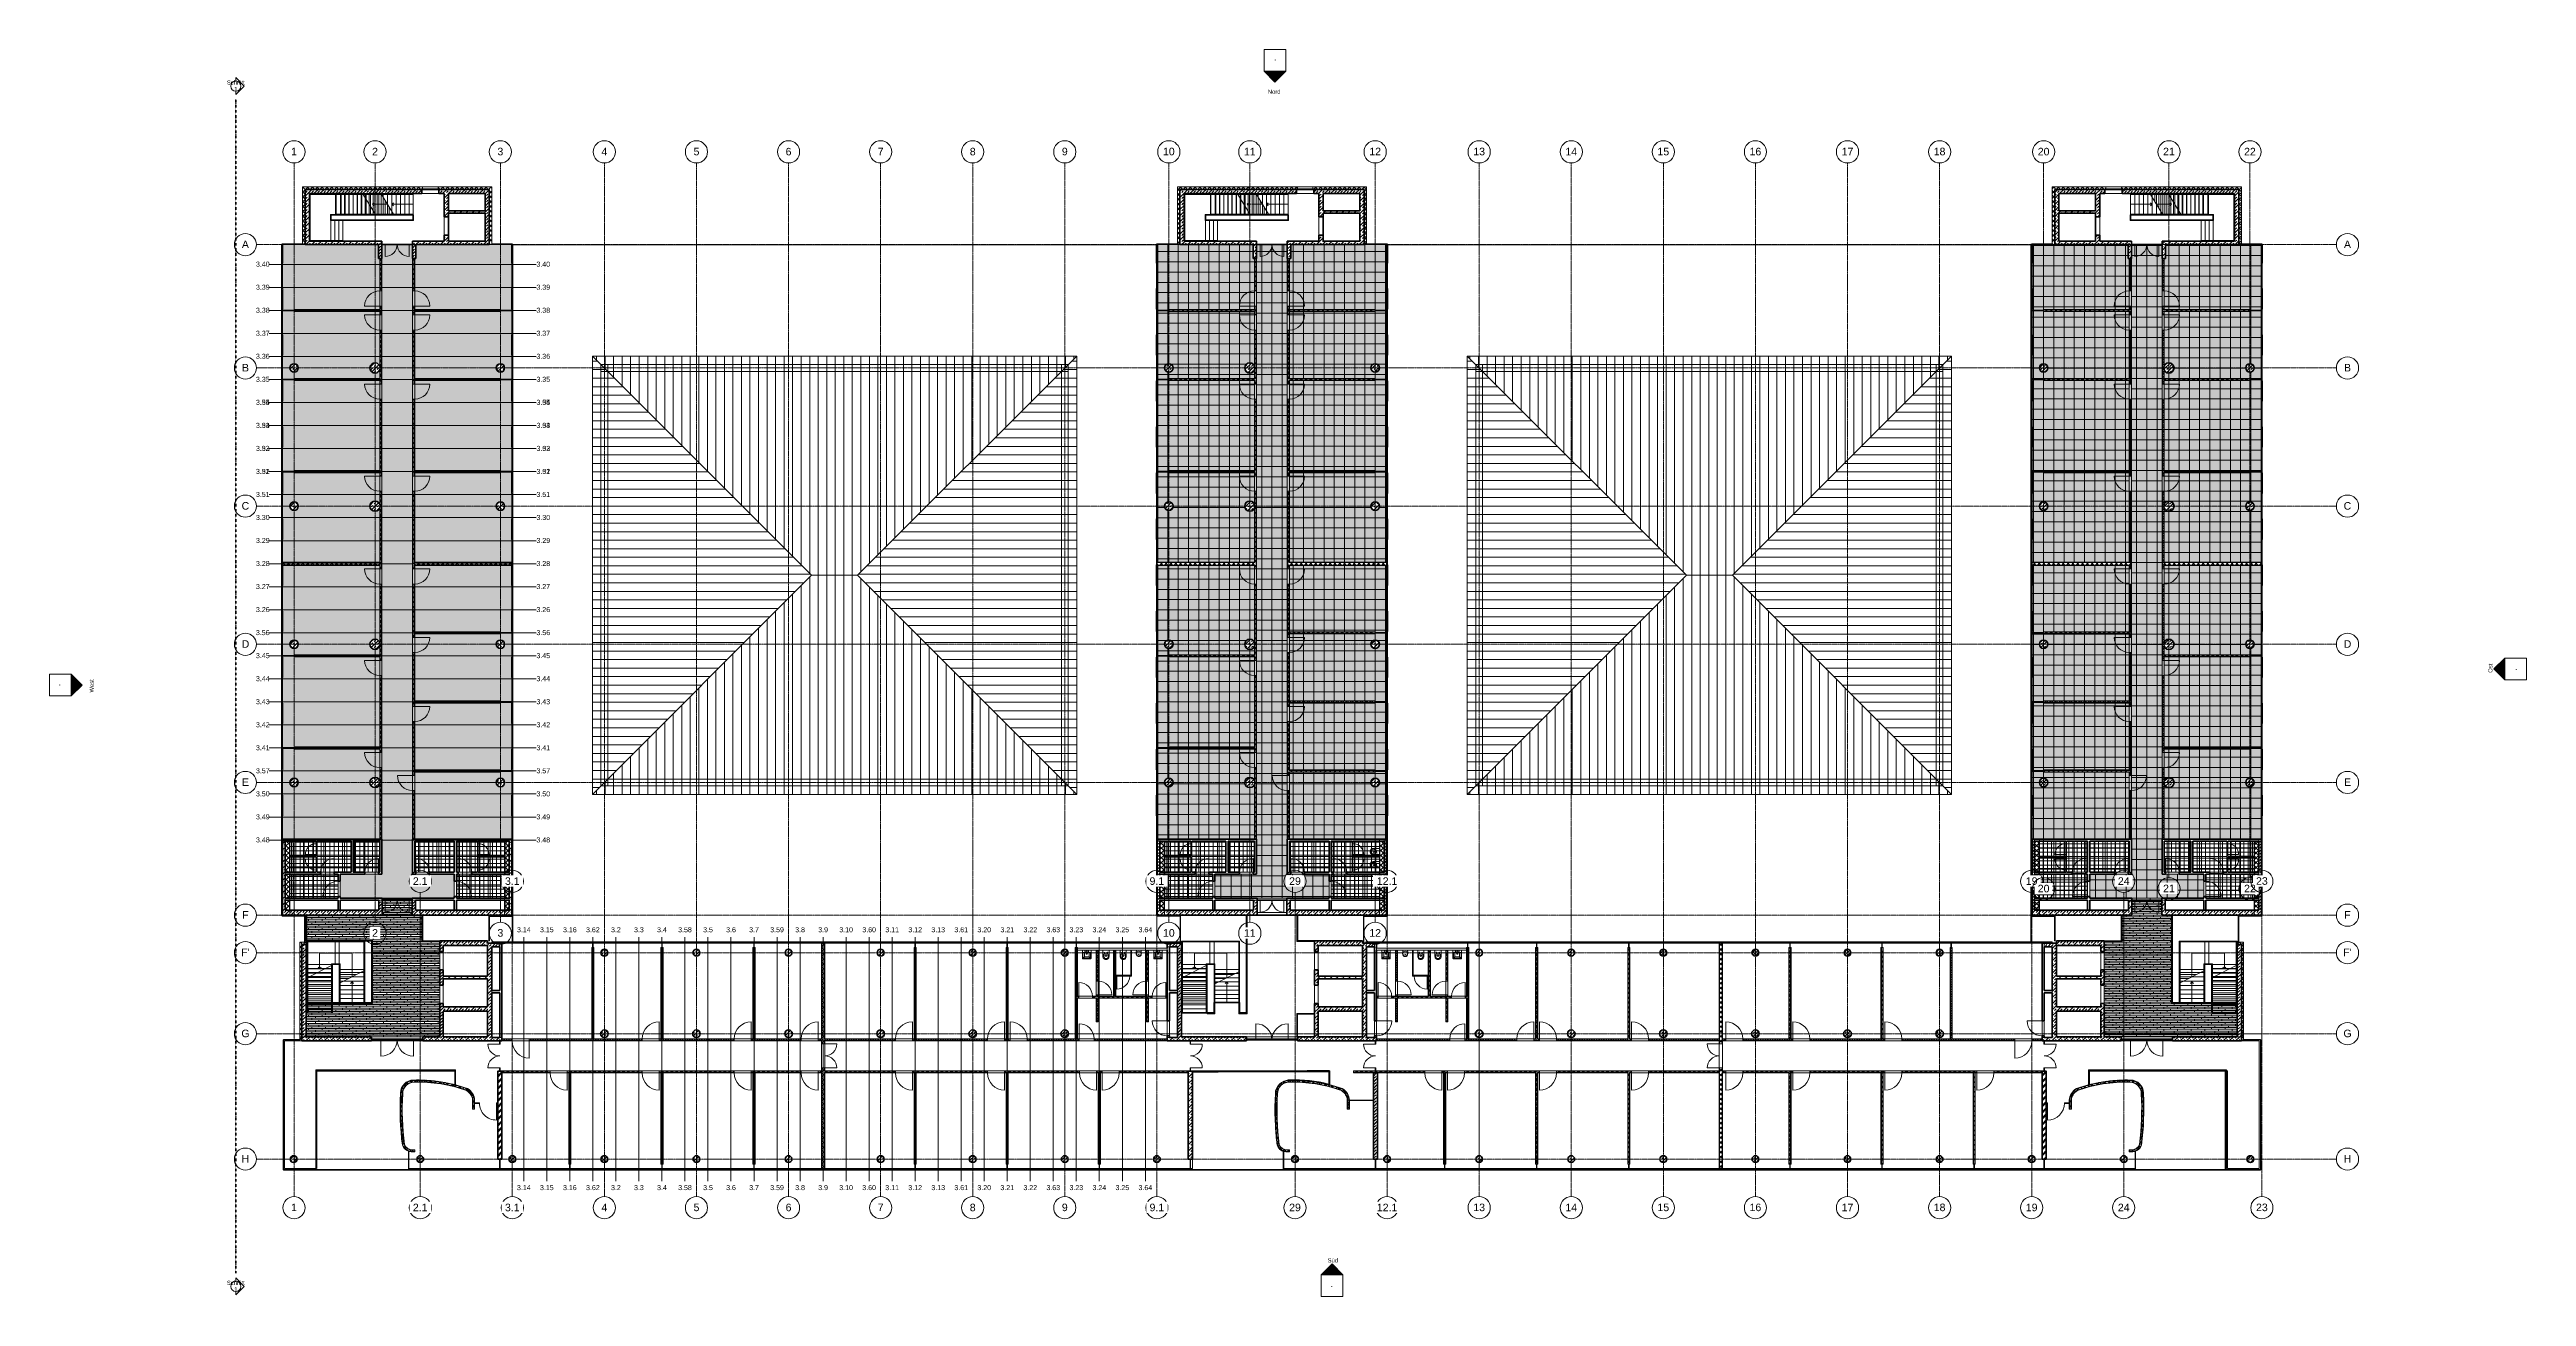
# Model space of a CAD drawing. Header units: millimetres. Extents: x -309577 to 26510, y -302335 to 26695.
# Drawn here: x -309577 to -164323, y -302335 to -229236 of the extents above.
import ezdxf

# ---------------------------------------------------------------- set-up
doc = ezdxf.new("R2010")
doc.units = ezdxf.units.MM
for name, pattern in [('Achse', [10, 5, -2.5, 0, -2.5]), ('Rasterlinie', [22.225, 12.7, -3.175, 3.175, -3.175]), ('Verdeckt', [3, 2, -1]), ('Über Schnittebene 1', [1, 0, -1])]:
    doc.linetypes.add(name, pattern=pattern)
for name, color, linetype, lineweight in [('A-ANNO-SYMB', 6, 'Continuous', 9), ('A-ANNO-TEXT', 2, 'Continuous', 9), ('A-AREA-LINE', 4, 'Continuous', 70), ('A-CLNG-GRID', 1, 'Continuous', 9), ('A-CLNG-SUSP', 5, 'Continuous', 9), ('A-DOOR', 1, 'Continuous', 9), ('A-FLOR-HRAL', 1, 'Continuous', 9), ('A-FLOR-OTLN', 6, 'Continuous', 9), ('A-FLOR-PATT', 8, 'Continuous', 9), ('A-FLOR-STRS', 2, 'Continuous', 9), ('A-GLAZ', 6, 'Continuous', 9), ('A-GLAZ-FRAM', 6, 'Continuous', 9), ('A-GLAZ-GLAS', 6, 'Continuous', 9), ('A-ROOF', 4, 'Continuous', 9), ('A-ROOF-PATT', 8, 'Continuous', 9), ('A-SECT-MBND', 5, 'Verdeckt', 9), ('A-WALL', 2, 'Continuous', 9), ('A-WALL-PATT', 2, 'Continuous', 35), ('I-WALL', 2, 'Continuous', 9), ('P-SANR-FIXT', 6, 'Continuous', 9), ('S-BEAM', 4, 'Continuous', 9), ('S-COLS', 6, 'Continuous', 9), ('S-GRID', 1, 'Continuous', 9)]:
    doc.layers.add(name, color=color, linetype=linetype, lineweight=lineweight)
pattern_1 = [(180, (0, 0), (-6e-14, -500), [])]
pattern_2 = [(270, (-289168.69, -258096.74), (100, 6e-15), []), (0, (-289168.69, -258096.74), (200, 200), [100, -700]), (0, (-289068.69, -258496.74), (200, 200), [100, -700])]
pattern_3 = [(270, (-237868.69, -258096.74), (100, 6e-15), []), (0, (-237868.69, -258096.74), (200, 200), [100, -700]), (0, (-237768.69, -258496.74), (200, 200), [100, -700])]
pattern_4 = [(0, (-290588.69, -283025.49), (0, 100), []), (90, (-290588.69, -283025.49), (-200, 200), [100, -700]), (90, (-290188.69, -282925.49), (-200, 200), [100, -700])]
pattern_5 = [(180, (-185188.71, 283025.49), (-1e-14, -100), []), (270, (-185188.71, 283025.49), (200, -200), [100, -700]), (270, (-185588.71, 282925.49), (200, -200), [100, -700])]
pattern_6 = [(45, (0, 0), (-141.42136, 141.42136), []), (135, (0, 0), (-141.42136, -141.42136), [])]
pattern_7 = [(45, (0, 0), (-179.60512, 179.60512), []), (45, (179.6, 0), (-179.60512, 179.60512), [127, -127])]
pattern_8 = [(45, (0, 0), (-179.60512, 179.60512), []), (45, (76.2, 0), (-179.60512, 179.60512), [])]

# ---------------------------------------------------------------- blocks, each defined once
blk = doc.blocks.new('Geländer - Geländer-254375-Ebene 2')
at = {"layer": 'A-FLOR-HRAL'}
for p, q in [((-292811, -237688), (-294334, -237688)), ((-294334, -237688), (-294334, -240473)), ((-294294, -237728), (-292811, -237728)), ((-294294, -240438), (-294294, -237728)), ((-288244, -237688), (-292811, -237688)), ((-292811, -237728), (-288244, -237728)), ((-293316, -240438), (-294294, -240438)), ((-292384, -240438), (-293316, -240438))]:
    blk.add_line(p, q, dxfattribs=at)
blk.add_lwpolyline([(-292384, -240438), (-292384, -240439), (-292384, -240441), (-292384, -240444), (-292384, -240448), (-292384, -240453), (-292384, -240458), (-292384, -240463), (-292384, -240468), (-292384, -240472)], dxfattribs=at)
for points, knots in [([(-294334, -237688), (-294334, -237688), (-294333, -237688), (-294332, -237689), (-294331, -237691), (-294330, -237692), (-294329, -237693), (-294328, -237694), (-294326, -237696), (-294324, -237698), (-294323, -237699), (-294321, -237700), (-294320, -237702), (-294319, -237703), (-294318, -237704), (-294316, -237705), (-294315, -237707), (-294314, -237708), (-294312, -237709), (-294311, -237711), (-294310, -237712), (-294309, -237713), (-294307, -237714), (-294306, -237716), (-294305, -237717), (-294304, -237718), (-294303, -237719), (-294301, -237721), (-294300, -237722), (-294299, -237723), (-294298, -237724), (-294296, -237725), (-294295, -237727), (-294294, -237728), (-294294, -237728), (-294294, -237728)], [0, 0, 0, 0, 0.0833333, 0.125, 0.1666667, 0.2083333, 0.2291667, 0.25, 0.2916667, 0.3333333, 0.3541667, 0.375, 0.3958333, 0.4166667, 0.4375, 0.4583333, 0.4791667, 0.5, 0.5208333, 0.5416667, 0.5625, 0.5833333, 0.6041667, 0.625, 0.6458333, 0.6666667, 0.6875, 0.7083333, 0.75, 0.7708333, 0.7916667, 0.8333333, 0.875, 0.9166667, 1, 1, 1, 1]), ([(-292811, -237688), (-292810, -237688), (-292809, -237688), (-292807, -237690), (-292806, -237694), (-292805, -237698), (-292804, -237703), (-292804, -237710), (-292804, -237717), (-292806, -237722), (-292807, -237726), (-292809, -237728), (-292810, -237728), (-292811, -237728)], [0, 0, 0, 0, 0.0833333, 0.1666667, 0.25, 0.3333333, 0.4166667, 0.5, 0.6666667, 0.75, 0.8333333, 0.9166667, 1, 1, 1, 1]), ([(-294328, -240472), (-294327, -240472), (-294326, -240470), (-294324, -240468), (-294323, -240467), (-294321, -240466), (-294320, -240464), (-294319, -240463), (-294318, -240462), (-294316, -240461), (-294315, -240459), (-294314, -240458), (-294312, -240457), (-294311, -240455), (-294310, -240454), (-294309, -240453), (-294307, -240452), (-294306, -240450), (-294305, -240449), (-294304, -240448), (-294303, -240447), (-294301, -240445), (-294300, -240444), (-294299, -240443), (-294298, -240442), (-294296, -240441), (-294295, -240439), (-294294, -240438), (-294294, -240438), (-294294, -240438)], [0.25, 0.25, 0.25, 0.25, 0.29166667, 0.33333333, 0.35416667, 0.375, 0.39583333, 0.41666667, 0.4375, 0.45833333, 0.47916667, 0.5, 0.52083333, 0.54166667, 0.5625, 0.58333333, 0.60416667, 0.625, 0.64583333, 0.66666667, 0.6875, 0.70833333, 0.75, 0.77083333, 0.79166667, 0.83333333, 0.875, 0.91666667, 1, 1, 1, 1]), ([(-293322, -240472), (-293322, -240471), (-293323, -240468), (-293324, -240463), (-293324, -240456), (-293323, -240449), (-293322, -240444), (-293320, -240440), (-293318, -240438), (-293317, -240438), (-293316, -240438)], [0.25, 0.25, 0.25, 0.25, 0.33333333, 0.41666667, 0.5, 0.66666667, 0.75, 0.83333333, 0.91666667, 1, 1, 1, 1])]:
    blk.add_open_spline(points, degree=3, knots=knots, dxfattribs=at)
blk = doc.blocks.new('Geländer - Geländer-254379-Ebene 2')
at = {"layer": 'A-FLOR-HRAL'}
for p, q in [((-292811, -238913), (-293109, -238913)), ((-293109, -238913), (-293109, -239213)), ((-292384, -239213), (-293109, -239213)), ((-293109, -239253), (-292384, -239253)), ((-293069, -238953), (-292811, -238953)), ((-293069, -239213), (-293069, -238953)), ((-288244, -238913), (-292811, -238913)), ((-292811, -238953), (-288264, -238953))]:
    blk.add_line(p, q, dxfattribs=at)
for points in [[(-293109, -239253), (-293109, -239252), (-293109, -239250), (-293109, -239247), (-293109, -239243), (-293109, -239238), (-293109, -239233), (-293109, -239228), (-293109, -239223), (-293109, -239219), (-293109, -239216), (-293109, -239214), (-293109, -239213)], [(-292384, -239213), (-292384, -239214), (-292384, -239216), (-292384, -239219), (-292384, -239223), (-292384, -239228), (-292384, -239233), (-292384, -239238), (-292384, -239243), (-292384, -239247), (-292384, -239250), (-292384, -239252), (-292384, -239253)]]:
    blk.add_lwpolyline(points, dxfattribs=at)
for points, knots in [([(-293109, -238913), (-293109, -238913), (-293108, -238913), (-293107, -238914), (-293106, -238916), (-293105, -238917), (-293104, -238918), (-293103, -238919), (-293101, -238921), (-293099, -238923), (-293098, -238924), (-293096, -238925), (-293095, -238927), (-293094, -238928), (-293093, -238929), (-293091, -238930), (-293090, -238932), (-293089, -238933), (-293087, -238934), (-293086, -238936), (-293085, -238937), (-293084, -238938), (-293082, -238939), (-293081, -238941), (-293080, -238942), (-293079, -238943), (-293078, -238944), (-293076, -238946), (-293075, -238947), (-293074, -238948), (-293073, -238949), (-293071, -238950), (-293070, -238952), (-293069, -238953), (-293069, -238953), (-293069, -238953)], [0, 0, 0, 0, 0.0833333, 0.125, 0.1666667, 0.2083333, 0.2291667, 0.25, 0.2916667, 0.3333333, 0.3541667, 0.375, 0.3958333, 0.4166667, 0.4375, 0.4583333, 0.4791667, 0.5, 0.5208333, 0.5416667, 0.5625, 0.5833333, 0.6041667, 0.625, 0.6458333, 0.6666667, 0.6875, 0.7083333, 0.75, 0.7708333, 0.7916667, 0.8333333, 0.875, 0.9166667, 1, 1, 1, 1]), ([(-292811, -238913), (-292810, -238913), (-292809, -238913), (-292807, -238915), (-292806, -238919), (-292805, -238923), (-292804, -238928), (-292804, -238935), (-292804, -238942), (-292806, -238947), (-292807, -238951), (-292809, -238953), (-292810, -238953), (-292811, -238953)], [0, 0, 0, 0, 0.0833333, 0.1666667, 0.25, 0.3333333, 0.4166667, 0.5, 0.6666667, 0.75, 0.8333333, 0.9166667, 1, 1, 1, 1])]:
    blk.add_open_spline(points, degree=3, knots=knots, dxfattribs=at)
blk = doc.blocks.new('Geländer - Geländer-254483-Ebene 2')
at = {"layer": 'A-FLOR-HRAL'}
for p, q in [((-288264, -239218), (-292384, -239218)), ((-292384, -239258), (-292384, -239253)), ((-292384, -239258), (-288224, -239258)), ((-288264, -238928), (-288264, -239218)), ((-288264, -238928), (-288224, -238928)), ((-288224, -239258), (-288224, -238928))]:
    blk.add_line(p, q, dxfattribs=at)
blk.add_open_spline([(-288224, -239258), (-288224, -239258), (-288224, -239258), (-288225, -239257), (-288226, -239255), (-288228, -239254), (-288229, -239253), (-288230, -239252), (-288231, -239250), (-288233, -239248), (-288235, -239247), (-288236, -239246), (-288237, -239244), (-288239, -239243), (-288240, -239242), (-288241, -239241), (-288242, -239239), (-288244, -239238), (-288245, -239237), (-288246, -239235), (-288248, -239234), (-288249, -239233), (-288250, -239232), (-288251, -239230), (-288253, -239229), (-288254, -239228), (-288255, -239227), (-288256, -239225), (-288258, -239224), (-288259, -239223), (-288260, -239222), (-288261, -239221), (-288262, -239219), (-288263, -239218), (-288264, -239218), (-288264, -239218)], degree=3, knots=[0, 0, 0, 0, 0.0833333, 0.125, 0.1666667, 0.2083333, 0.2291667, 0.25, 0.2916667, 0.3333333, 0.3541667, 0.375, 0.3958333, 0.4166667, 0.4375, 0.4583333, 0.4791667, 0.5, 0.5208333, 0.5416667, 0.5625, 0.5833333, 0.6041667, 0.625, 0.6458333, 0.6666667, 0.6875, 0.7083333, 0.75, 0.7708333, 0.7916667, 0.8333333, 0.875, 0.9166667, 1, 1, 1, 1], dxfattribs=at)
blk = doc.blocks.new('STB Stütze - rund - STB d_50-257592-Ebene 2')
at = {"layer": 'S-COLS'}
for start, end in [(0, 180), (180, 360)]:
    blk.add_arc((0, 0), 250, start, end, dxfattribs=at)
blk = doc.blocks.new('STB Stütze - rund - STB d_60-257593-Ebene 2')
at = {"layer": 'S-COLS'}
for start, end in [(0, 180), (180, 360)]:
    blk.add_arc((0, 0), 300, start, end, dxfattribs=at)
blk = doc.blocks.new('Systemelement - Metallpanel-250422-Ebene 2')
at = {"layer": 'A-GLAZ'}
h = blk.add_hatch(dxfattribs=at)
h.set_pattern_fill('FP_1', color=256, style=0, pattern_type=2)
h.set_pattern_definition(pattern_1)
h.paths.add_polyline_path([(750, -15), (-750, -15), (-750, -25), (750, -25)], flags=0)
h.paths.add_polyline_path([(750, 15), (750, 25), (-750, 25), (-750, 15), (208, 15)], flags=0)
for p, q in [((-750, 25), (655, 25)), ((705, 25), (750, 25)), ((750, -25), (-750, -25))]:
    blk.add_line(p, q, dxfattribs=at)
blk = doc.blocks.new('Systemelement - Metallpanel-V1-Ebene 2')
at = {"layer": 'A-GLAZ'}
h = blk.add_hatch(dxfattribs=at)
h.set_pattern_fill('FP_1', color=256, style=0, pattern_type=2)
h.set_pattern_definition(pattern_1)
h.paths.add_polyline_path([(750, 25), (-750, 25), (-750, 15), (750, 15)], flags=0)
h.paths.add_polyline_path([(750, -15), (-750, -15), (-750, -25), (750, -25)], flags=0)
for p, q in [((-750, 25), (750, 25)), ((750, -25), (-750, -25))]:
    blk.add_line(p, q, dxfattribs=at)
blk = doc.blocks.new('Systemelement - Metallpanel-V2-Ebene 2')
at = {"layer": 'A-GLAZ'}
h = blk.add_hatch(dxfattribs=at)
h.set_pattern_fill('FP_1', color=256, style=0, pattern_type=2)
h.set_pattern_definition(pattern_1)
h.paths.add_polyline_path([(750, 25), (-750, 25), (-750, 15), (750, 15)], flags=0)
h.paths.add_polyline_path([(750, -15), (-750, -15), (-750, -25), (750, -25)], flags=0)
for p, q in [((-750, 25), (580, 25)), ((750, -25), (-750, -25))]:
    blk.add_line(p, q, dxfattribs=at)
blk = doc.blocks.new('Systemelement - Metallpanel-V3-Ebene 2')
at = {"layer": 'A-GLAZ'}
h = blk.add_hatch(dxfattribs=at)
h.set_pattern_fill('FP_1', color=256, style=0, pattern_type=2)
h.set_pattern_definition(pattern_1)
h.paths.add_polyline_path([(750, -15), (-750, -15), (-750, -25), (750, -25)], flags=0)
h.paths.add_polyline_path([(750, 15), (750, 25), (-750, 25), (-750, 15), (686, 15)], flags=0)
for p, q in [((-750, 25), (-695, 25)), ((-645, 25), (750, 25)), ((750, -25), (-750, -25))]:
    blk.add_line(p, q, dxfattribs=at)
blk = doc.blocks.new('Systemelement - Metallpanel-250423-Ebene 2')
at = {"layer": 'A-GLAZ'}
h = blk.add_hatch(dxfattribs=at)
h.set_pattern_fill('FP_2', color=256, style=0, pattern_type=2)
h.set_pattern_definition(pattern_1)
h.paths.add_polyline_path([(750, 25), (-750, 25), (-750, 15), (750, 15)], flags=0)
h.paths.add_polyline_path([(750, -15), (-750, -15), (-750, -25), (750, -25)], flags=0)
for p, q in [((-750, 25), (750, 25)), ((750, -25), (-750, -25))]:
    blk.add_line(p, q, dxfattribs=at)
blk = doc.blocks.new('Systemelement - Metallpanel-V4-Ebene 2')
at = {"layer": 'A-GLAZ'}
h = blk.add_hatch(dxfattribs=at)
h.set_pattern_fill('FP_1', color=256, style=0, pattern_type=2)
h.set_pattern_definition(pattern_1)
h.paths.add_polyline_path([(750, 15), (750, 25), (-750, 25), (-750, 15), (744, 15)], flags=0)
h.paths.add_polyline_path([(750, -25), (750, -15), (-750, -15), (-750, -25), (744, -25)], flags=0)
for p, q in [((-750, 25), (617, 25)), ((750, -25), (-750, -25))]:
    blk.add_line(p, q, dxfattribs=at)
blk = doc.blocks.new('Drehflügel 1-flg - Stahlzarge1 - 88_5 x 2_26 2-250428-Ebene 2')
at = {"layer": 'A-DOOR'}
blk.add_line((442, 962), (442, 77), dxfattribs=at)
blk.add_arc((442, 77), 885, 90, 180, dxfattribs=at)
blk = doc.blocks.new('Drehflügel 1-flg - Stahlzarge1 - 88_5 x 2_26 2-250429-Ebene 2')
at = {"layer": 'A-DOOR'}
blk.add_line((442, -962), (442, -77), dxfattribs=at)
blk.add_arc((442, -77), 885, 180, 270, dxfattribs=at)
blk = doc.blocks.new('Systemelement - Verglasung-250434-Ebene 2')
at = {"layer": 'A-GLAZ'}
for p, q in [((-87.5, 15), (87.5, 15)), ((-87.5, 15), (-87.5, -15)), ((87.5, 15), (87.5, -15)), ((87.5, -15), (-87.5, -15))]:
    blk.add_line(p, q, dxfattribs=at)
blk = doc.blocks.new('Systemelement - Verglasung-250435-Ebene 2')
at = {"layer": 'A-GLAZ'}
for p, q in [((-700, 15), (700, 15)), ((-700, 15), (-700, -15)), ((700, 15), (700, -15)), ((700, -15), (-700, -15))]:
    blk.add_line(p, q, dxfattribs=at)
blk = doc.blocks.new('Systemelement - Holzverschalung-250436-Ebene 2')
at = {"layer": 'A-GLAZ'}
for p, q in [((-337.5, 25), (337.5, 25)), ((-337.5, 25), (-337.5, -25)), ((337.5, 25), (337.5, -25)), ((337.5, -25), (-337.5, -25))]:
    blk.add_line(p, q, dxfattribs=at)
blk = doc.blocks.new('Systemelement - Verglasung-250439-Ebene 2')
at = {"layer": 'A-GLAZ'}
for p, q in [((-100, 15), (100, 15)), ((-100, 15), (-100, -15)), ((100, 15), (100, -15)), ((100, -15), (-100, -15))]:
    blk.add_line(p, q, dxfattribs=at)
blk = doc.blocks.new('Systemelement - Verglasung-250440-Ebene 2')
at = {"layer": 'A-GLAZ'}
for p, q in [((-700, 15), (700, 15)), ((-700, 15), (-700, -15)), ((700, 15), (700, -15)), ((700, -15), (-700, -15))]:
    blk.add_line(p, q, dxfattribs=at)
blk = doc.blocks.new('Fensterelement 1-flg - Standard-250446-Ebene 2')
at = {"layer": 'A-GLAZ-FRAM'}
for p, q in [((-552.5, 40), (552.5, 40)), ((-552.5, -40), (-552.5, 40)), ((552.5, 40), (552.5, -40)), ((552.5, -40), (-552.5, -40))]:
    blk.add_line(p, q, dxfattribs=at)
at = {"layer": 'A-GLAZ-GLAS'}
blk.add_line((-492.5, 0), (492.5, 0), dxfattribs=at)
blk = doc.blocks.new('Systemelement - Verglasung-250447-Ebene 2')
at = {"layer": 'A-GLAZ'}
for p, q in [((-750, 15), (750, 15)), ((-750, 15), (-750, -15)), ((750, 15), (750, -15)), ((750, -15), (-750, -15))]:
    blk.add_line(p, q, dxfattribs=at)
blk = doc.blocks.new('Fensterelement 1-flg - Standard-250448-Ebene 2')
at = {"layer": 'A-GLAZ-FRAM'}
for p, q in [((-600, 40), (600, 40)), ((-600, -40), (-600, 40)), ((600, 40), (600, -40)), ((600, -40), (-600, -40))]:
    blk.add_line(p, q, dxfattribs=at)
at = {"layer": 'A-GLAZ-GLAS'}
blk.add_line((-540, 0), (540, 0), dxfattribs=at)
blk = doc.blocks.new('Systemelement - Verglasung-250449-Ebene 2')
at = {"layer": 'A-GLAZ'}
for p, q in [((-750, 15), (750, 15)), ((-750, 15), (-750, -15)), ((750, 15), (750, -15)), ((750, -15), (-750, -15))]:
    blk.add_line(p, q, dxfattribs=at)
blk = doc.blocks.new('Fensterelement 1-flg - Standard-V6-Ebene 2')
at = {"layer": 'A-GLAZ-FRAM'}
for p, q in [((-600, 40), (600, 40)), ((-600, -40), (-600, 40)), ((600, 40), (600, -25)), ((570, -40), (-600, -40))]:
    blk.add_line(p, q, dxfattribs=at)
at = {"layer": 'A-GLAZ-GLAS'}
blk.add_line((-540, 0), (540, 0), dxfattribs=at)
blk = doc.blocks.new('Systemelement - Metallpanel-250450-Ebene 2')
at = {"layer": 'A-GLAZ'}
h = blk.add_hatch(dxfattribs=at)
h.set_pattern_fill('FP_1', color=256, style=0, pattern_type=2)
h.set_pattern_definition(pattern_1)
h.paths.add_polyline_path([(600, 25), (-600, 25), (-600, -25), (600, -25)], flags=0)
for p, q in [((-600, 25), (-600, -25)), ((600, 25), (600, -25)), ((600, -25), (-600, -25))]:
    blk.add_line(p, q, dxfattribs=at)
blk = doc.blocks.new('Systemelement - Metallpanel-250451-Ebene 2')
at = {"layer": 'A-GLAZ'}
h = blk.add_hatch(dxfattribs=at)
h.set_pattern_fill('FP_1', color=256, style=0, pattern_type=2)
h.set_pattern_definition(pattern_1)
h.paths.add_polyline_path([(750, 25), (-750, 25), (-750, -25), (750, -25)], flags=0)
for p, q in [((-750, 25), (-750, -25)), ((750, 25), (750, -25)), ((750, -25), (-750, -25))]:
    blk.add_line(p, q, dxfattribs=at)
blk = doc.blocks.new('Systemelement - Metallpanel-250452-Ebene 2')
at = {"layer": 'A-GLAZ'}
h = blk.add_hatch(dxfattribs=at)
h.set_pattern_fill('FP_1', color=256, style=0, pattern_type=2)
h.set_pattern_definition(pattern_1)
h.paths.add_polyline_path([(227, 25), (-227, 25), (-227, -25), (227, -25)], flags=0)
for p, q in [((-227, 25), (-227, -25)), ((202, 25), (227, 25)), ((227, 25), (227, -25)), ((227, -25), (-227, -25))]:
    blk.add_line(p, q, dxfattribs=at)
blk = doc.blocks.new('Systemelement - Metallpanel-250478-Ebene 2')
at = {"layer": 'A-GLAZ'}
h = blk.add_hatch(dxfattribs=at)
h.set_pattern_fill('FP_1', color=256, style=0, pattern_type=2)
h.set_pattern_definition(pattern_1)
h.paths.add_polyline_path([(-680, -25), (680, -25), (680, 25), (-680, 25)], flags=0)
for p, q in [((-680, 25), (-655, 25)), ((-680, 25), (-680, -25)), ((680, 25), (680, -25)), ((680, -25), (-680, -25))]:
    blk.add_line(p, q, dxfattribs=at)
blk = doc.blocks.new('Systemelement - Metallpanel-V7-Ebene 2')
at = {"layer": 'A-GLAZ'}
h = blk.add_hatch(dxfattribs=at)
h.set_pattern_fill('FP_1', color=256, style=0, pattern_type=2)
h.set_pattern_definition(pattern_1)
h.paths.add_polyline_path([(-600, 25), (-600, -25), (600, -25), (600, 25), (-122, 25)], flags=0)
for p, q in [((-600, 25), (600, 25)), ((600, 25), (600, -25)), ((600, -25), (-600, -25))]:
    blk.add_line(p, q, dxfattribs=at)
blk = doc.blocks.new('Systemelement - Metallpanel-250483-Ebene 2')
at = {"layer": 'A-GLAZ'}
h = blk.add_hatch(dxfattribs=at)
h.set_pattern_fill('FP_3', color=256, style=0, pattern_type=2)
h.set_pattern_definition(pattern_1)
h.paths.add_polyline_path([(750, -15), (-750, -15), (-750, -25), (750, -25)], flags=0)
h.paths.add_polyline_path([(750, 15), (750, 25), (-750, 25), (-750, 15), (208, 15)], flags=0)
for p, q in [((-750, 25), (750, 25)), ((-695, -25), (-750, -25)), ((750, -25), (-645, -25))]:
    blk.add_line(p, q, dxfattribs=at)
blk = doc.blocks.new('Systemelement - Metallpanel-V8-Ebene 2')
at = {"layer": 'A-GLAZ'}
h = blk.add_hatch(dxfattribs=at)
h.set_pattern_fill('FP_3', color=256, style=0, pattern_type=2)
h.set_pattern_definition(pattern_1)
h.paths.add_polyline_path([(750, 25), (-750, 25), (-750, 15), (750, 15)], flags=0)
h.paths.add_polyline_path([(750, -15), (-750, -15), (-750, -25), (750, -25)], flags=0)
for p, q in [((-750, 25), (750, 25)), ((750, -25), (-750, -25))]:
    blk.add_line(p, q, dxfattribs=at)
blk = doc.blocks.new('Systemelement - Metallpanel-V9-Ebene 2')
at = {"layer": 'A-GLAZ'}
h = blk.add_hatch(dxfattribs=at)
h.set_pattern_fill('FP_3', color=256, style=0, pattern_type=2)
h.set_pattern_definition(pattern_1)
h.paths.add_polyline_path([(750, 25), (-750, 25), (-750, 15), (750, 15)], flags=0)
h.paths.add_polyline_path([(750, -15), (-750, -15), (-750, -25), (750, -25)], flags=0)
for p, q in [((-750, 25), (750, 25)), ((580, -25), (-750, -25))]:
    blk.add_line(p, q, dxfattribs=at)
blk = doc.blocks.new('Systemelement - Metallpanel-V10-Ebene 2')
at = {"layer": 'A-GLAZ'}
h = blk.add_hatch(dxfattribs=at)
h.set_pattern_fill('FP_3', color=256, style=0, pattern_type=2)
h.set_pattern_definition(pattern_1)
h.paths.add_polyline_path([(750, 25), (-750, 25), (-750, 15), (750, 15)], flags=0)
h.paths.add_polyline_path([(750, -15), (-750, -15), (-750, -25), (750, -25)], flags=0)
for p, q in [((-750, 25), (750, 25)), ((655, -25), (-750, -25)), ((750, -25), (705, -25))]:
    blk.add_line(p, q, dxfattribs=at)
blk = doc.blocks.new('Systemelement - Metallpanel-250484-Ebene 2')
at = {"layer": 'A-GLAZ'}
h = blk.add_hatch(dxfattribs=at)
h.set_pattern_fill('FP_4', color=256, style=0, pattern_type=2)
h.set_pattern_definition(pattern_1)
h.paths.add_polyline_path([(750, -15), (-750, -15), (-750, -25), (750, -25)], flags=0)
h.paths.add_polyline_path([(750, 15), (750, 25), (-750, 25), (-750, 15), (552, 15)], flags=0)
for p, q in [((-750, 25), (750, 25)), ((750, -25), (-750, -25))]:
    blk.add_line(p, q, dxfattribs=at)
blk = doc.blocks.new('Systemelement - Metallpanel-V11-Ebene 2')
at = {"layer": 'A-GLAZ'}
h = blk.add_hatch(dxfattribs=at)
h.set_pattern_fill('FP_3', color=256, style=0, pattern_type=2)
h.set_pattern_definition(pattern_1)
h.paths.add_polyline_path([(750, 15), (750, 25), (-750, 25), (-750, 15), (744, 15)], flags=0)
h.paths.add_polyline_path([(750, -25), (750, -15), (-750, -15), (-750, -25), (744, -25)], flags=0)
for p, q in [((-750, 25), (750, 25)), ((617, -25), (-750, -25))]:
    blk.add_line(p, q, dxfattribs=at)
blk = doc.blocks.new('Fensterelement 1-flg - Standard-250491-Ebene 2')
at = {"layer": 'A-GLAZ-FRAM'}
for p, q in [((-552.5, -40), (-552.5, 40)), ((-552.5, 40), (552.5, 40)), ((552.5, 40), (552.5, -40)), ((552.5, -40), (-552.5, -40))]:
    blk.add_line(p, q, dxfattribs=at)
at = {"layer": 'A-GLAZ-GLAS'}
blk.add_line((-492.5, 0), (492.5, 0), dxfattribs=at)
blk = doc.blocks.new('Systemelement - Verglasung-250492-Ebene 2')
at = {"layer": 'A-GLAZ'}
for p, q in [((-750, 15), (750, 15)), ((-750, 15), (-750, -15)), ((750, 15), (750, -15)), ((750, -15), (-750, -15))]:
    blk.add_line(p, q, dxfattribs=at)
blk = doc.blocks.new('Fensterelement 1-flg - Standard-250493-Ebene 2')
at = {"layer": 'A-GLAZ-FRAM'}
for p, q in [((-600, -40), (-600, 40)), ((-600, 40), (600, 40)), ((600, 40), (600, -40)), ((600, -40), (-600, -40))]:
    blk.add_line(p, q, dxfattribs=at)
at = {"layer": 'A-GLAZ-GLAS'}
blk.add_line((-540, 0), (540, 0), dxfattribs=at)
blk = doc.blocks.new('Systemelement - Verglasung-250494-Ebene 2')
at = {"layer": 'A-GLAZ'}
for p, q in [((-750, 15), (750, 15)), ((-750, 15), (-750, -15)), ((750, 15), (750, -15)), ((750, -15), (-750, -15))]:
    blk.add_line(p, q, dxfattribs=at)
blk = doc.blocks.new('Fensterelement 1-flg - Standard-V13-Ebene 2')
at = {"layer": 'A-GLAZ-FRAM'}
for p, q in [((-600, -40), (-600, 40)), ((-600, 40), (570, 40)), ((600, 25), (600, -40)), ((600, -40), (-600, -40))]:
    blk.add_line(p, q, dxfattribs=at)
at = {"layer": 'A-GLAZ-GLAS'}
blk.add_line((-540, 0), (540, 0), dxfattribs=at)
blk = doc.blocks.new('Systemelement - Metallpanel-250495-Ebene 2')
at = {"layer": 'A-GLAZ'}
h = blk.add_hatch(dxfattribs=at)
h.set_pattern_fill('FP_3', color=256, style=0, pattern_type=2)
h.set_pattern_definition(pattern_1)
h.paths.add_polyline_path([(600, 25), (-600, 25), (-600, -25), (600, -25)], flags=0)
for p, q in [((-600, 25), (600, 25)), ((-600, 25), (-600, -25)), ((600, 25), (600, -25))]:
    blk.add_line(p, q, dxfattribs=at)
blk = doc.blocks.new('Systemelement - Metallpanel-250496-Ebene 2')
at = {"layer": 'A-GLAZ'}
h = blk.add_hatch(dxfattribs=at)
h.set_pattern_fill('FP_3', color=256, style=0, pattern_type=2)
h.set_pattern_definition(pattern_1)
h.paths.add_polyline_path([(750, 25), (-750, 25), (-750, -25), (750, -25)], flags=0)
for p, q in [((-750, 25), (750, 25)), ((-750, 25), (-750, -25)), ((750, 25), (750, -25))]:
    blk.add_line(p, q, dxfattribs=at)
blk = doc.blocks.new('Systemelement - Metallpanel-250497-Ebene 2')
at = {"layer": 'A-GLAZ'}
h = blk.add_hatch(dxfattribs=at)
h.set_pattern_fill('FP_4', color=256, style=0, pattern_type=2)
h.set_pattern_definition(pattern_1)
h.paths.add_polyline_path([(240, 25), (-240, 25), (-240, -25), (240, -25)], flags=0)
for p, q in [((-240, 25), (240, 25)), ((-240, 25), (-240, -25)), ((240, 25), (240, -25)), ((240, -25), (190, -25))]:
    blk.add_line(p, q, dxfattribs=at)
blk = doc.blocks.new('Systemelement - Metallpanel-250506-Ebene 2')
at = {"layer": 'A-GLAZ'}
h = blk.add_hatch(dxfattribs=at)
h.set_pattern_fill('FP_2', color=256, style=0, pattern_type=2)
h.set_pattern_definition(pattern_1)
h.paths.add_polyline_path([(523, 25), (-680, 25), (-680, -25), (680, -25), (680, 25)], flags=0)
for p, q in [((-680, 25), (680, 25)), ((-680, 25), (-680, -25)), ((680, 25), (680, -25)), ((680, -25), (-680, -25))]:
    blk.add_line(p, q, dxfattribs=at)
blk = doc.blocks.new('Systemelement - Metallpanel-V14-Ebene 2')
at = {"layer": 'A-GLAZ'}
h = blk.add_hatch(dxfattribs=at)
h.set_pattern_fill('FP_3', color=256, style=0, pattern_type=2)
h.set_pattern_definition(pattern_1)
h.paths.add_polyline_path([(600, -25), (600, 25), (-600, 25), (-600, -25)], flags=0)
for p, q in [((-600, 25), (600, 25)), ((600, 25), (600, -25)), ((600, -25), (-600, -25))]:
    blk.add_line(p, q, dxfattribs=at)
blk = doc.blocks.new('Geländer - Geländer-271606-Ebene 2')
at = {"layer": 'A-FLOR-HRAL'}
for p, q in [((-236964, -239218), (-241084, -239218)), ((-241084, -239258), (-241084, -239253)), ((-241084, -239258), (-236924, -239258)), ((-236964, -238928), (-236964, -239218)), ((-236964, -238928), (-236924, -238928)), ((-236924, -239258), (-236924, -238928))]:
    blk.add_line(p, q, dxfattribs=at)
blk.add_open_spline([(-236924, -239258), (-236924, -239258), (-236924, -239258), (-236925, -239257), (-236926, -239255), (-236928, -239254), (-236929, -239253), (-236930, -239252), (-236931, -239250), (-236933, -239248), (-236935, -239247), (-236936, -239246), (-236937, -239244), (-236939, -239243), (-236940, -239242), (-236941, -239241), (-236942, -239239), (-236944, -239238), (-236945, -239237), (-236946, -239235), (-236948, -239234), (-236949, -239233), (-236950, -239232), (-236951, -239230), (-236953, -239229), (-236954, -239228), (-236955, -239227), (-236956, -239225), (-236958, -239224), (-236959, -239223), (-236960, -239222), (-236961, -239221), (-236962, -239219), (-236963, -239218), (-236964, -239218), (-236964, -239218)], degree=3, knots=[0, 0, 0, 0, 0.0833333, 0.125, 0.1666667, 0.2083333, 0.2291667, 0.25, 0.2916667, 0.3333333, 0.3541667, 0.375, 0.3958333, 0.4166667, 0.4375, 0.4583333, 0.4791667, 0.5, 0.5208333, 0.5416667, 0.5625, 0.5833333, 0.6041667, 0.625, 0.6458333, 0.6666667, 0.6875, 0.7083333, 0.75, 0.7708333, 0.7916667, 0.8333333, 0.875, 0.9166667, 1, 1, 1, 1], dxfattribs=at)
blk = doc.blocks.new('Systemelement - Metallpanel-V15-Ebene 2')
at = {"layer": 'A-GLAZ'}
h = blk.add_hatch(dxfattribs=at)
h.set_pattern_fill('FP_1', color=256, style=0, pattern_type=2)
h.set_pattern_definition(pattern_1)
h.paths.add_polyline_path([(750, -15), (-750, -15), (-750, -25), (750, -25)], flags=0)
blk.add_line((750, -25), (-750, -25), dxfattribs=at)
blk = doc.blocks.new('Systemelement - Metallpanel-V16-Ebene 2')
at = {"layer": 'A-GLAZ'}
h = blk.add_hatch(dxfattribs=at)
h.set_pattern_fill('FP_2', color=256, style=0, pattern_type=2)
h.set_pattern_definition(pattern_1)
h.paths.add_polyline_path([(750, -25), (750, -15), (-750, -15), (-750, -25), (552, -25)], flags=0)
blk.add_line((750, -25), (-750, -25), dxfattribs=at)
blk = doc.blocks.new('Systemelement - Metallpanel-332880-Ebene 2')
at = {"layer": 'A-GLAZ'}
h = blk.add_hatch(dxfattribs=at)
h.set_pattern_fill('FP_1', color=256, style=0, pattern_type=2)
h.set_pattern_definition(pattern_1)
h.paths.add_polyline_path([(-687.5, -25), (687.5, -25), (687.5, 25), (-687.5, 25)], flags=0)
for p, q in [((-687.5, 25), (-662.5, 25)), ((-687.5, 25), (-687.5, -25)), ((687.5, 25), (687.5, -25)), ((687.5, -25), (-687.5, -25))]:
    blk.add_line(p, q, dxfattribs=at)
blk = doc.blocks.new('Systemelement - Metallpanel-V17-Ebene 2')
at = {"layer": 'A-GLAZ'}
h = blk.add_hatch(dxfattribs=at)
h.set_pattern_fill('FP_3', color=256, style=0, pattern_type=2)
h.set_pattern_definition(pattern_1)
h.paths.add_polyline_path([(750, 15), (750, 25), (-750, 25), (-750, 15), (-671, 15)], flags=0)
blk.add_line((-750, 25), (750, 25), dxfattribs=at)
blk = doc.blocks.new('Systemelement - Metallpanel-V18-Ebene 2')
at = {"layer": 'A-GLAZ'}
h = blk.add_hatch(dxfattribs=at)
h.set_pattern_fill('FP_4', color=256, style=0, pattern_type=2)
h.set_pattern_definition(pattern_1)
h.paths.add_polyline_path([(750, 25), (-750, 25), (-750, 15), (750, 15)], flags=0)
blk.add_line((-750, 25), (750, 25), dxfattribs=at)
blk = doc.blocks.new('Geländer - Geländer-287213-Ebene 2')
at = {"layer": 'A-FLOR-HRAL'}
for p, q in [((-187554, -238928), (-187554, -239258)), ((-187554, -238928), (-187514, -238928)), ((-187554, -239258), (-183394, -239258)), ((-187514, -239218), (-187514, -238928)), ((-183394, -239218), (-187514, -239218)), ((-183394, -239253), (-183394, -239258))]:
    blk.add_line(p, q, dxfattribs=at)
blk.add_open_spline([(-187514, -239218), (-187514, -239218), (-187514, -239218), (-187515, -239219), (-187516, -239221), (-187518, -239222), (-187519, -239223), (-187520, -239224), (-187521, -239226), (-187523, -239228), (-187525, -239229), (-187526, -239230), (-187527, -239232), (-187529, -239233), (-187530, -239234), (-187531, -239235), (-187532, -239237), (-187534, -239238), (-187535, -239239), (-187536, -239241), (-187538, -239242), (-187539, -239243), (-187540, -239244), (-187541, -239246), (-187543, -239247), (-187544, -239248), (-187545, -239249), (-187546, -239251), (-187548, -239252), (-187549, -239253), (-187550, -239254), (-187551, -239255), (-187552, -239257), (-187553, -239258), (-187554, -239258), (-187554, -239258)], degree=3, knots=[0, 0, 0, 0, 0.0833333, 0.125, 0.1666667, 0.2083333, 0.2291667, 0.25, 0.2916667, 0.3333333, 0.3541667, 0.375, 0.3958333, 0.4166667, 0.4375, 0.4583333, 0.4791667, 0.5, 0.5208333, 0.5416667, 0.5625, 0.5833333, 0.6041667, 0.625, 0.6458333, 0.6666667, 0.6875, 0.7083333, 0.75, 0.7708333, 0.7916667, 0.8333333, 0.875, 0.9166667, 1, 1, 1, 1], dxfattribs=at)
blk = doc.blocks.new('STB Stütze - rund - STB d_50-291081-Ebene 2')
at = {"layer": 'S-COLS'}
for start, end in [(0, 180), (180, 0)]:
    blk.add_arc((0, 0), 250, start, end, dxfattribs=at)
blk = doc.blocks.new('STB Stütze - rund - STB d_60-291082-Ebene 2')
at = {"layer": 'S-COLS'}
for start, end in [(0, 180), (180, 0)]:
    blk.add_arc((0, 0), 300, start, end, dxfattribs=at)
blk = doc.blocks.new('Systemelement - Verglasung-282524-Ebene 2')
at = {"layer": 'A-GLAZ'}
for p, q in [((-87.5, 15), (87.5, 15)), ((-87.5, 15), (-87.5, -15)), ((87.5, 15), (87.5, -15)), ((87.5, -15), (-87.5, -15))]:
    blk.add_line(p, q, dxfattribs=at)
blk = doc.blocks.new('Systemelement - Verglasung-282525-Ebene 2')
at = {"layer": 'A-GLAZ'}
for p, q in [((-700, 15), (700, 15)), ((-700, 15), (-700, -15)), ((700, 15), (700, -15)), ((700, -15), (-700, -15))]:
    blk.add_line(p, q, dxfattribs=at)
blk = doc.blocks.new('Systemelement - Holzverschalung-282526-Ebene 2')
at = {"layer": 'A-GLAZ'}
for p, q in [((-337.5, 25), (337.5, 25)), ((-337.5, 25), (-337.5, -25)), ((337.5, 25), (337.5, -25)), ((337.5, -25), (-337.5, -25))]:
    blk.add_line(p, q, dxfattribs=at)
blk = doc.blocks.new('Systemelement - Verglasung-282528-Ebene 2')
at = {"layer": 'A-GLAZ'}
for p, q in [((-100, 15), (100, 15)), ((-100, 15), (-100, -15)), ((100, 15), (100, -15)), ((100, -15), (-100, -15))]:
    blk.add_line(p, q, dxfattribs=at)
blk = doc.blocks.new('Systemelement - Verglasung-282529-Ebene 2')
at = {"layer": 'A-GLAZ'}
for p, q in [((-700, 15), (700, 15)), ((-700, 15), (-700, -15)), ((700, 15), (700, -15)), ((700, -15), (-700, -15))]:
    blk.add_line(p, q, dxfattribs=at)
blk = doc.blocks.new('Systemelement - Metallpanel-282531-Ebene 2')
at = {"layer": 'A-GLAZ'}
h = blk.add_hatch(dxfattribs=at)
h.set_pattern_fill('FP_3', color=256, style=0, pattern_type=2)
h.set_pattern_definition(pattern_1)
h.paths.add_polyline_path([(227, 25), (-227, 25), (-227, -25), (227, -25)], flags=0)
for p, q in [((-227, 25), (227, 25)), ((-227, 25), (-227, -25)), ((227, 25), (227, -25)), ((227, -25), (202, -25))]:
    blk.add_line(p, q, dxfattribs=at)
blk = doc.blocks.new('Systemelement - Metallpanel-332884-Ebene 2')
at = {"layer": 'A-GLAZ'}
h = blk.add_hatch(dxfattribs=at)
h.set_pattern_fill('FP_1', color=256, style=0, pattern_type=2)
h.set_pattern_definition(pattern_1)
h.paths.add_polyline_path([(-688, 25), (-688, -25), (688, -25), (688, 25), (390, 25)], flags=0)
for p, q in [((-688, 25), (688, 25)), ((-688, 25), (-688, -25)), ((688, 25), (688, -25)), ((-663, -25), (-688, -25))]:
    blk.add_line(p, q, dxfattribs=at)
blk = doc.blocks.new('Systemelement - Metallpanel-V19-Ebene 2')
at = {"layer": 'A-GLAZ'}
h = blk.add_hatch(dxfattribs=at)
h.set_pattern_fill('FP_1', color=256, style=0, pattern_type=2)
h.set_pattern_definition(pattern_1)
h.paths.add_polyline_path([(750, -15), (-645, -15), (-645, -25), (750, -25)], flags=0)
h.paths.add_polyline_path([(-695, -15), (-750, -15), (-750, -25), (-695, -25)], flags=0)
for p, q in [((-695, -25), (-750, -25)), ((750, -25), (-645, -25))]:
    blk.add_line(p, q, dxfattribs=at)
blk = doc.blocks.new('Systemelement - Metallpanel-V20-Ebene 2')
at = {"layer": 'A-GLAZ'}
h = blk.add_hatch(dxfattribs=at)
h.set_pattern_fill('FP_1', color=256, style=0, pattern_type=2)
h.set_pattern_definition(pattern_1)
h.paths.add_polyline_path([(750, -25), (750, -15), (705, -15), (705, -25)], flags=0)
h.paths.add_polyline_path([(655, -15), (-750, -15), (-750, -25), (655, -25)], flags=0)
for p, q in [((655, -25), (-750, -25)), ((750, -25), (705, -25))]:
    blk.add_line(p, q, dxfattribs=at)
blk = doc.blocks.new('Systemelement - Verglasung-V21-Ebene 2')
at = {"layer": 'A-GLAZ'}
for p, q in [((-750, 15), (-695, 15)), ((-750, 15), (-750, -15)), ((-645, 15), (750, 15)), ((750, 15), (750, -15)), ((-695, -15), (-750, -15)), ((750, -15), (-645, -15))]:
    blk.add_line(p, q, dxfattribs=at)
blk = doc.blocks.new('Systemelement - Verglasung-V22-Ebene 2')
at = {"layer": 'A-GLAZ'}
for p, q in [((-750, 15), (655, 15)), ((-750, 15), (-750, -15)), ((705, 15), (750, 15)), ((750, 15), (750, -15)), ((655, -15), (-750, -15)), ((750, -15), (705, -15))]:
    blk.add_line(p, q, dxfattribs=at)
blk = doc.blocks.new('Systemelement - Metallpanel-282556-Ebene 2')
at = {"layer": 'A-GLAZ'}
h = blk.add_hatch(dxfattribs=at)
h.set_pattern_fill('FP_2', color=256, style=0, pattern_type=2)
h.set_pattern_definition(pattern_1)
h.paths.add_polyline_path([(240, 25), (-240, 25), (-240, -25), (240, -25)], flags=0)
for p, q in [((-240, 25), (-240, -25)), ((190, 25), (240, 25)), ((240, 25), (240, -25)), ((240, -25), (-240, -25))]:
    blk.add_line(p, q, dxfattribs=at)
blk = doc.blocks.new('Systemelement - Metallpanel-V23-Ebene 2')
at = {"layer": 'A-GLAZ'}
h = blk.add_hatch(dxfattribs=at)
h.set_pattern_fill('FP_1', color=256, style=0, pattern_type=2)
h.set_pattern_definition(pattern_1)
h.paths.add_polyline_path([(-680, -25), (680, -25), (680, 25), (-680, 25)], flags=0)
for p, q in [((-680, 25), (680, 25)), ((-680, 25), (-680, -25)), ((680, 25), (680, -25)), ((680, -25), (-680, -25))]:
    blk.add_line(p, q, dxfattribs=at)
blk = doc.blocks.new('Systemelement - Holzverschalung-282561-Ebene 2')
at = {"layer": 'A-GLAZ'}
for p, q in [((-362.5, 25), (362.5, 25)), ((-362.5, 25), (-362.5, -25)), ((362.5, 25), (362.5, -25)), ((362.5, -25), (-362.5, -25))]:
    blk.add_line(p, q, dxfattribs=at)
blk = doc.blocks.new('Geländer - Geländer-380578-Ebene 2')
at = {"layer": 'A-FLOR-HRAL'}
for p, q in [((-239379, -281504), (-239379, -285726)), ((-239379, -281504), (-239339, -281504)), ((-239339, -285766), (-239339, -281504)), ((-239839, -285111), (-239839, -285766)), ((-239839, -285111), (-239799, -285111)), ((-239839, -285766), (-239339, -285766)), ((-239799, -285726), (-239799, -285111)), ((-239379, -285726), (-239799, -285726))]:
    blk.add_line(p, q, dxfattribs=at)
for points, knots in [([(-239839, -285766), (-239839, -285766), (-239838, -285766), (-239837, -285764), (-239836, -285763), (-239835, -285762), (-239834, -285761), (-239833, -285760), (-239831, -285758), (-239829, -285756), (-239828, -285755), (-239826, -285754), (-239825, -285752), (-239824, -285751), (-239823, -285750), (-239821, -285749), (-239820, -285747), (-239819, -285746), (-239817, -285745), (-239816, -285743), (-239815, -285742), (-239814, -285741), (-239812, -285739), (-239811, -285738), (-239810, -285737), (-239809, -285736), (-239808, -285735), (-239806, -285733), (-239805, -285732), (-239804, -285731), (-239803, -285730), (-239801, -285729), (-239800, -285727), (-239799, -285726), (-239799, -285726), (-239799, -285726)], [0, 0, 0, 0, 0.0833333, 0.125, 0.1666667, 0.2083333, 0.2291667, 0.25, 0.2916667, 0.3333333, 0.3541667, 0.375, 0.3958333, 0.4166667, 0.4375, 0.4583333, 0.4791667, 0.5, 0.5208333, 0.5416667, 0.5625, 0.5833333, 0.6041667, 0.625, 0.6458333, 0.6666667, 0.6875, 0.7083333, 0.75, 0.7708333, 0.7916667, 0.8333333, 0.875, 0.9166667, 1, 1, 1, 1]), ([(-239379, -285726), (-239379, -285726), (-239378, -285726), (-239377, -285727), (-239376, -285729), (-239375, -285730), (-239374, -285731), (-239373, -285732), (-239371, -285733), (-239370, -285735), (-239369, -285736), (-239368, -285737), (-239366, -285738), (-239365, -285739), (-239364, -285741), (-239363, -285742), (-239361, -285743), (-239360, -285745), (-239359, -285746), (-239357, -285747), (-239356, -285749), (-239355, -285750), (-239354, -285751), (-239352, -285752), (-239351, -285754), (-239350, -285755), (-239349, -285756), (-239348, -285757), (-239346, -285758), (-239345, -285760), (-239344, -285761), (-239343, -285762), (-239341, -285763), (-239340, -285764), (-239339, -285766), (-239339, -285766), (-239339, -285766)], [-1, -1, -1, -1, -0.9166667, -0.875, -0.8333333, -0.7916667, -0.7708333, -0.75, -0.7083333, -0.6875, -0.6666667, -0.6458333, -0.625, -0.6041667, -0.5833333, -0.5625, -0.5416667, -0.5208333, -0.5, -0.4791667, -0.4583333, -0.4375, -0.4166667, -0.3958333, -0.375, -0.3541667, -0.3333333, -0.3125, -0.2916667, -0.25, -0.2291667, -0.2083333, -0.1666667, -0.125, -0.0833333, 0, 0, 0, 0])]:
    blk.add_open_spline(points, degree=3, knots=knots, dxfattribs=at)
blk = doc.blocks.new('Geländer - Geländer-380579-Ebene 2')
at = {"layer": 'A-FLOR-HRAL'}
for p, q in [((-236439, -279983), (-236439, -281533)), ((-236399, -281493), (-236399, -279983)), ((-236439, -281533), (-235389, -281533)), ((-235389, -281493), (-236399, -281493))]:
    blk.add_line(p, q, dxfattribs=at)
blk.add_open_spline([(-236399, -281493), (-236399, -281493), (-236399, -281493), (-236400, -281494), (-236401, -281496), (-236403, -281497), (-236404, -281498), (-236405, -281499), (-236406, -281501), (-236408, -281503), (-236410, -281504), (-236411, -281505), (-236412, -281507), (-236414, -281508), (-236415, -281509), (-236416, -281510), (-236417, -281512), (-236419, -281513), (-236420, -281514), (-236421, -281516), (-236423, -281517), (-236424, -281518), (-236425, -281519), (-236426, -281521), (-236428, -281522), (-236429, -281523), (-236430, -281524), (-236431, -281526), (-236433, -281527), (-236434, -281528), (-236435, -281529), (-236436, -281530), (-236437, -281532), (-236438, -281533), (-236439, -281533), (-236439, -281533)], degree=3, knots=[0, 0, 0, 0, 0.0833333, 0.125, 0.1666667, 0.2083333, 0.2291667, 0.25, 0.2916667, 0.3333333, 0.3541667, 0.375, 0.3958333, 0.4166667, 0.4375, 0.4583333, 0.4791667, 0.5, 0.5208333, 0.5416667, 0.5625, 0.5833333, 0.6041667, 0.625, 0.6458333, 0.6666667, 0.6875, 0.7083333, 0.75, 0.7708333, 0.7916667, 0.8333333, 0.875, 0.9166667, 1, 1, 1, 1], dxfattribs=at)
blk = doc.blocks.new('Systemelement - Verglasung-313473-Ebene 2')
at = {"layer": 'A-GLAZ'}
for p, q in [((-275, 15), (275, 15)), ((-275, 15), (-275, -15)), ((275, 15), (275, -15)), ((275, -15), (-275, -15))]:
    blk.add_line(p, q, dxfattribs=at)
blk = doc.blocks.new('Systemelement - Verglasung-313474-Ebene 2')
at = {"layer": 'A-GLAZ'}
for p, q in [((-950, 15), (950, 15)), ((-950, 15), (-950, -15)), ((950, 15), (950, -15)), ((950, -15), (-950, -15))]:
    blk.add_line(p, q, dxfattribs=at)
blk = doc.blocks.new('Drehflügel 1-flg - Stahlzarge1 - 88_5 x 2_26 2-313477-Ebene 2')
at = {"layer": 'A-DOOR'}
blk.add_line((442, 962), (442, 77), dxfattribs=at)
blk.add_arc((442, 77), 885, 90, 180, dxfattribs=at)
blk = doc.blocks.new('Drehflügel 1-flg - Stahlzarge1 - 88_5 x 2_26 2-313441-Ebene 2')
at = {"layer": 'A-DOOR'}
blk.add_line((442, -962), (442, -77), dxfattribs=at)
blk.add_arc((442, -77), 885, 180, 270, dxfattribs=at)
blk = doc.blocks.new('Geländer - Geländer-380582-Ebene 2')
at = {"layer": 'A-FLOR-HRAL'}
for p, q in [((-290639, -281454), (-294489, -281454)), ((-294489, -281494), (-294489, -281454)), ((-294489, -281494), (-290679, -281494)), ((-290679, -281494), (-290679, -285121)), ((-290639, -285161), (-290639, -281454)), ((-290679, -285121), (-291089, -285121)), ((-291089, -285161), (-291089, -285121)), ((-291089, -285161), (-290639, -285161))]:
    blk.add_line(p, q, dxfattribs=at)
for points in [[(-290639, -281454), (-290639, -281454), (-290639, -281454), (-290640, -281455), (-290641, -281456), (-290643, -281457), (-290644, -281459), (-290645, -281460), (-290646, -281461), (-290648, -281463), (-290650, -281465), (-290651, -281466), (-290652, -281467), (-290654, -281468), (-290655, -281470), (-290656, -281471), (-290657, -281472), (-290659, -281474), (-290660, -281475), (-290661, -281476), (-290663, -281478), (-290664, -281479), (-290665, -281480), (-290666, -281481), (-290668, -281482), (-290669, -281484), (-290670, -281485), (-290671, -281486), (-290673, -281487), (-290674, -281489), (-290675, -281490), (-290676, -281491), (-290677, -281492), (-290678, -281493), (-290679, -281494), (-290679, -281494)], [(-290639, -285161), (-290639, -285161), (-290639, -285161), (-290640, -285160), (-290641, -285158), (-290643, -285157), (-290644, -285156), (-290645, -285155), (-290646, -285153), (-290648, -285151), (-290650, -285150), (-290651, -285149), (-290652, -285147), (-290654, -285146), (-290655, -285145), (-290656, -285144), (-290657, -285142), (-290659, -285141), (-290660, -285140), (-290661, -285138), (-290663, -285137), (-290664, -285136), (-290665, -285135), (-290666, -285133), (-290668, -285132), (-290669, -285131), (-290670, -285130), (-290671, -285129), (-290673, -285127), (-290674, -285126), (-290675, -285125), (-290676, -285124), (-290677, -285123), (-290678, -285121), (-290679, -285121), (-290679, -285121)]]:
    blk.add_open_spline(points, degree=3, knots=[0, 0, 0, 0, 0.0833333, 0.125, 0.1666667, 0.2083333, 0.2291667, 0.25, 0.2916667, 0.3333333, 0.3541667, 0.375, 0.3958333, 0.4166667, 0.4375, 0.4583333, 0.4791667, 0.5, 0.5208333, 0.5416667, 0.5625, 0.5833333, 0.6041667, 0.625, 0.6458333, 0.6666667, 0.6875, 0.7083333, 0.75, 0.7708333, 0.7916667, 0.8333333, 0.875, 0.9166667, 1, 1, 1, 1], dxfattribs=at)
blk = doc.blocks.new('Geländer - Geländer-380583-Ebene 2')
at = {"layer": 'A-FLOR-HRAL'}
for p, q in [((-287739, -279983), (-287739, -281533)), ((-287699, -281493), (-287699, -279983)), ((-287739, -281533), (-286689, -281533)), ((-286689, -281493), (-287699, -281493))]:
    blk.add_line(p, q, dxfattribs=at)
blk.add_open_spline([(-287699, -281493), (-287699, -281493), (-287699, -281493), (-287700, -281494), (-287701, -281496), (-287703, -281497), (-287704, -281498), (-287705, -281499), (-287706, -281501), (-287708, -281503), (-287710, -281504), (-287711, -281505), (-287712, -281507), (-287714, -281508), (-287715, -281509), (-287716, -281510), (-287717, -281512), (-287719, -281513), (-287720, -281514), (-287721, -281516), (-287723, -281517), (-287724, -281518), (-287725, -281519), (-287726, -281521), (-287728, -281522), (-287729, -281523), (-287730, -281524), (-287731, -281526), (-287733, -281527), (-287734, -281528), (-287735, -281529), (-287736, -281530), (-287737, -281532), (-287738, -281533), (-287739, -281533), (-287739, -281533)], degree=3, knots=[0, 0, 0, 0, 0.0833333, 0.125, 0.1666667, 0.2083333, 0.2291667, 0.25, 0.2916667, 0.3333333, 0.3541667, 0.375, 0.3958333, 0.4166667, 0.4375, 0.4583333, 0.4791667, 0.5, 0.5208333, 0.5416667, 0.5625, 0.5833333, 0.6041667, 0.625, 0.6458333, 0.6666667, 0.6875, 0.7083333, 0.75, 0.7708333, 0.7916667, 0.8333333, 0.875, 0.9166667, 1, 1, 1, 1], dxfattribs=at)
blk = doc.blocks.new('Systemelement - Verglasung-313479-Ebene 2')
at = {"layer": 'A-GLAZ'}
for p, q in [((-275, 15), (275, 15)), ((-275, 15), (-275, -15)), ((275, 15), (275, -15)), ((275, -15), (-275, -15))]:
    blk.add_line(p, q, dxfattribs=at)
blk = doc.blocks.new('Systemelement - Verglasung-313480-Ebene 2')
at = {"layer": 'A-GLAZ'}
for p, q in [((-950, 15), (950, 15)), ((-950, 15), (-950, -15)), ((950, 15), (950, -15)), ((950, -15), (-950, -15))]:
    blk.add_line(p, q, dxfattribs=at)
blk = doc.blocks.new('Systemelement - Metallpanel-313481-Ebene 2')
at = {"layer": 'A-GLAZ'}
h = blk.add_hatch(dxfattribs=at)
h.set_pattern_fill('FP_1', color=256, style=0, pattern_type=2)
h.set_pattern_definition(pattern_1)
h.paths.add_polyline_path([(-795, 15), (745, 15), (745, 25), (-795, 25)], flags=0)
h.paths.add_polyline_path([(-795, -25), (745, -25), (745, -15), (-795, -15)], flags=0)
for p, q in [((-795, 25), (745, 25)), ((745, -25), (-795, -25))]:
    blk.add_line(p, q, dxfattribs=at)
blk = doc.blocks.new('Geländer - Geländer-380586-Ebene 2')
at = {"layer": 'A-FLOR-HRAL'}
for p, q in [((-292579, -285121), (-294489, -285121)), ((-294489, -285161), (-294489, -285121)), ((-294489, -285161), (-292579, -285161)), ((-292579, -285121), (-292579, -285161))]:
    blk.add_line(p, q, dxfattribs=at)
blk = doc.blocks.new('Systemelement - Verglasung-313482-Ebene 2')
at = {"layer": 'A-GLAZ'}
for p, q in [((-795, 15), (795, 15)), ((795, -15), (-795, -15))]:
    blk.add_line(p, q, dxfattribs=at)
blk = doc.blocks.new('Systemelement - Verglasung-313533-Ebene 2')
at = {"layer": 'A-GLAZ'}
for p, q in [((-534, 15), (534, 15)), ((-534, 15), (-534, -15)), ((534, 15), (534, -15)), ((534, -15), (-534, -15))]:
    blk.add_line(p, q, dxfattribs=at)
blk = doc.blocks.new('Systemelement - Verglasung-313534-Ebene 2')
at = {"layer": 'A-GLAZ'}
for p, q in [((-140, 15), (140, 15)), ((-140, 15), (-140, -15)), ((140, 15), (140, -15)), ((140, -15), (-140, -15))]:
    blk.add_line(p, q, dxfattribs=at)
blk = doc.blocks.new('Systemelement - Verglasung-313535-Ebene 2')
at = {"layer": 'A-GLAZ'}
for p, q in [((-85, 15), (85, 15)), ((-85, 15), (-85, -15)), ((85, 15), (85, -15)), ((85, -15), (-85, -15))]:
    blk.add_line(p, q, dxfattribs=at)
blk = doc.blocks.new('Systemelement - Verglasung-313536-Ebene 2')
at = {"layer": 'A-GLAZ'}
for p, q in [((-312.5, 15), (312.5, 15)), ((-312.5, 15), (-312.5, -15)), ((312.5, 15), (312.5, -15)), ((312.5, -15), (-312.5, -15))]:
    blk.add_line(p, q, dxfattribs=at)
blk = doc.blocks.new('Geländer - Geländer-380591-Ebene 2')
at = {"layer": 'A-FLOR-HRAL'}
for p, q in [((-185139, -279983), (-185139, -285161)), ((-185099, -285121), (-185099, -279983)), ((-185139, -285161), (-184689, -285161)), ((-184689, -285121), (-185099, -285121)), ((-184689, -285121), (-184689, -285161))]:
    blk.add_line(p, q, dxfattribs=at)
blk.add_open_spline([(-185099, -285121), (-185099, -285121), (-185099, -285121), (-185100, -285123), (-185101, -285124), (-185103, -285125), (-185104, -285126), (-185105, -285127), (-185107, -285129), (-185108, -285131), (-185110, -285132), (-185111, -285133), (-185112, -285135), (-185114, -285136), (-185115, -285137), (-185116, -285138), (-185117, -285140), (-185119, -285141), (-185120, -285142), (-185121, -285144), (-185123, -285145), (-185124, -285146), (-185125, -285147), (-185126, -285149), (-185128, -285150), (-185129, -285151), (-185130, -285152), (-185131, -285154), (-185133, -285155), (-185134, -285156), (-185135, -285157), (-185136, -285158), (-185137, -285160), (-185138, -285161), (-185139, -285161), (-185139, -285161)], degree=3, knots=[0, 0, 0, 0, 0.0833333, 0.125, 0.1666667, 0.2083333, 0.2291667, 0.25, 0.2916667, 0.3333333, 0.3541667, 0.375, 0.3958333, 0.4166667, 0.4375, 0.4583333, 0.4791667, 0.5, 0.5208333, 0.5416667, 0.5625, 0.5833333, 0.6041667, 0.625, 0.6458333, 0.6666667, 0.6875, 0.7083333, 0.75, 0.7708333, 0.7916667, 0.8333333, 0.875, 0.9166667, 1, 1, 1, 1], dxfattribs=at)
blk = doc.blocks.new('Geländer - Geländer-380592-Ebene 2')
at = {"layer": 'A-FLOR-HRAL'}
for p, q in [((-188079, -279983), (-188079, -281493)), ((-188039, -281533), (-188039, -279983)), ((-188079, -281493), (-189089, -281493)), ((-189089, -281533), (-188039, -281533))]:
    blk.add_line(p, q, dxfattribs=at)
blk.add_open_spline([(-188039, -281533), (-188039, -281533), (-188039, -281533), (-188040, -281532), (-188041, -281530), (-188043, -281529), (-188044, -281528), (-188045, -281527), (-188047, -281525), (-188048, -281523), (-188050, -281522), (-188051, -281521), (-188052, -281519), (-188054, -281518), (-188055, -281517), (-188056, -281516), (-188057, -281514), (-188059, -281513), (-188060, -281512), (-188061, -281510), (-188063, -281509), (-188064, -281508), (-188065, -281507), (-188066, -281505), (-188068, -281504), (-188069, -281503), (-188070, -281502), (-188071, -281500), (-188073, -281499), (-188074, -281498), (-188075, -281497), (-188076, -281496), (-188077, -281494), (-188078, -281493), (-188079, -281493), (-188079, -281493)], degree=3, knots=[0, 0, 0, 0, 0.0833333, 0.125, 0.1666667, 0.2083333, 0.2291667, 0.25, 0.2916667, 0.3333333, 0.3541667, 0.375, 0.3958333, 0.4166667, 0.4375, 0.4583333, 0.4791667, 0.5, 0.5208333, 0.5416667, 0.5625, 0.5833333, 0.6041667, 0.625, 0.6458333, 0.6666667, 0.6875, 0.7083333, 0.75, 0.7708333, 0.7916667, 0.8333333, 0.875, 0.9166667, 1, 1, 1, 1], dxfattribs=at)
blk = doc.blocks.new('Systemelement - Verglasung-313581-Ebene 2')
at = {"layer": 'A-GLAZ'}
for p, q in [((-275, 15), (275, 15)), ((-275, 15), (-275, -15)), ((275, 15), (275, -15)), ((275, -15), (-275, -15))]:
    blk.add_line(p, q, dxfattribs=at)
blk = doc.blocks.new('Systemelement - Verglasung-313582-Ebene 2')
at = {"layer": 'A-GLAZ'}
for p, q in [((-950, 15), (950, 15)), ((-950, 15), (-950, -15)), ((950, 15), (950, -15)), ((950, -15), (-950, -15))]:
    blk.add_line(p, q, dxfattribs=at)
blk = doc.blocks.new('Systemelement - Metallpanel-332889-Ebene 2')
at = {"layer": 'A-GLAZ'}
h = blk.add_hatch(dxfattribs=at)
h.set_pattern_fill('FP_1', color=256, style=0, pattern_type=2)
h.set_pattern_definition(pattern_1)
h.paths.add_polyline_path([(-782, 25), (-782, 15), (782, 15), (782, 25), (-525, 25)], flags=0)
h.paths.add_polyline_path([(-782, -25), (757, -25), (757, -15), (-782, -15)], flags=0)
for p, q in [((-782, 25), (782, 25)), ((782, 25), (782, 15)), ((757, -25), (-782, -25))]:
    blk.add_line(p, q, dxfattribs=at)
blk = doc.blocks.new('Geländer - Geländer-380595-Ebene 2')
at = {"layer": 'A-FLOR-HRAL'}
for p, q in [((-181289, -285121), (-183199, -285121)), ((-183199, -285161), (-183199, -285121)), ((-183199, -285161), (-181289, -285161))]:
    blk.add_line(p, q, dxfattribs=at)
blk = doc.blocks.new('Systemelement - Verglasung-332890-Ebene 2')
at = {"layer": 'A-GLAZ'}
for p, q in [((-782, 15), (782, 15)), ((782, 15), (782, -15)), ((782, -15), (-782, -15))]:
    blk.add_line(p, q, dxfattribs=at)
blk = doc.blocks.new('Systemelement - Verglasung-313590-Ebene 2')
at = {"layer": 'A-GLAZ'}
for p, q in [((-88.75, 15), (88.75, 15)), ((-88.75, 15), (-88.75, -15)), ((88.75, 15), (88.75, -15)), ((88.75, -15), (-88.75, -15))]:
    blk.add_line(p, q, dxfattribs=at)
blk = doc.blocks.new('Systemelement - Verglasung-313591-Ebene 2')
at = {"layer": 'A-GLAZ'}
for p, q in [((-312.5, 15), (312.5, 15)), ((-312.5, 15), (-312.5, -15)), ((312.5, 15), (312.5, -15)), ((312.5, -15), (-312.5, -15))]:
    blk.add_line(p, q, dxfattribs=at)
blk = doc.blocks.new('Systemelement - Verglasung-313596-Ebene 2')
at = {"layer": 'A-GLAZ'}
for p, q in [((-717, 15), (717, 15)), ((-717, 15), (-717, -15)), ((717, 15), (717, -15)), ((717, -15), (-717, -15))]:
    blk.add_line(p, q, dxfattribs=at)
blk = doc.blocks.new('STB Stütze - rund - STB d_40-332858-Ebene 2')
at = {"layer": 'S-COLS'}
for start, end in [(0, 180), (180, 360)]:
    blk.add_arc((0, 0), 200, start, end, dxfattribs=at)
blk = doc.blocks.new('Systemelement - Verglasung-313598-Ebene 2')
at = {"layer": 'A-GLAZ'}
for p, q in [((-85, 15), (85, 15)), ((-85, 15), (-85, -15)), ((85, 15), (85, -15)), ((85, -15), (-85, -15))]:
    blk.add_line(p, q, dxfattribs=at)
blk = doc.blocks.new('STB Stütze - rund - STB d_45-332859-Ebene 2')
at = {"layer": 'S-COLS'}
for start, end in [(0, 180), (180, 360)]:
    blk.add_arc((0, 0), 225, start, end, dxfattribs=at)
blk = doc.blocks.new('Drehflügel 1-flg - Stahlzarge1 - 80 x 2_26-313600-Ebene 2')
at = {"layer": 'A-DOOR'}
blk.add_line((400, -877), (400, -77), dxfattribs=at)
blk.add_arc((400, -77), 800, 180, 270, dxfattribs=at)
blk = doc.blocks.new('Drehflügel 1-flg - Stahlzarge1 - 80 x 2_26-313601-Ebene 2')
at = {"layer": 'A-DOOR'}
blk.add_line((400, 877), (400, 77), dxfattribs=at)
blk.add_arc((400, 77), 800, 90, 180, dxfattribs=at)
blk = doc.blocks.new('Drehflügel 1-flg - Stahlzarge1 - 76 x 2_135-313602-Ebene 2')
at = {"layer": 'A-DOOR'}
blk.add_line((380, 799), (380, 39), dxfattribs=at)
blk.add_arc((380, 39), 760, 90, 180, dxfattribs=at)
blk = doc.blocks.new('Drehflügel 1-flg - Stahlzarge1 - 88_5 x 2_26-313603-Ebene 2')
at = {"layer": 'A-DOOR'}
blk.add_line((442, -962), (442, -77), dxfattribs=at)
blk.add_arc((442, -77), 885, 180, 270, dxfattribs=at)
blk = doc.blocks.new('Systemelement - Verglasung-313604-Ebene 2')
at = {"layer": 'A-GLAZ'}
for p, q in [((-155, 15), (155, 15)), ((-155, 15), (-155, -15)), ((155, 15), (155, -15)), ((155, -15), (-155, -15))]:
    blk.add_line(p, q, dxfattribs=at)
blk = doc.blocks.new('Systemelement - Verglasung-313605-Ebene 2')
at = {"layer": 'A-GLAZ'}
for p, q in [((-162, 15), (162, 15)), ((-162, 15), (-162, -15)), ((162, 15), (162, -15)), ((162, -15), (-162, -15))]:
    blk.add_line(p, q, dxfattribs=at)
blk = doc.blocks.new('Systemelement - Verglasung-313606-Ebene 2')
at = {"layer": 'A-GLAZ'}
for p, q in [((-162, 15), (162, 15)), ((-162, 15), (-162, -15)), ((162, 15), (162, -15)), ((162, -15), (-162, -15))]:
    blk.add_line(p, q, dxfattribs=at)
blk = doc.blocks.new('Systemelement - Verglasung-313607-Ebene 2')
at = {"layer": 'A-GLAZ'}
for p, q in [((-155, 15), (155, 15)), ((-155, 15), (-155, -15)), ((155, 15), (155, -15)), ((155, -15), (-155, -15))]:
    blk.add_line(p, q, dxfattribs=at)
blk = doc.blocks.new('Systemelement - Verglasung-313608-Ebene 2')
at = {"layer": 'A-GLAZ'}
for p, q in [((-155, 15), (155, 15)), ((-155, 15), (-155, -15)), ((155, 15), (155, -15)), ((155, -15), (-155, -15))]:
    blk.add_line(p, q, dxfattribs=at)
blk = doc.blocks.new('Systemelement - Verglasung-313609-Ebene 2')
at = {"layer": 'A-GLAZ'}
for p, q in [((-155, 15), (155, 15)), ((-155, 15), (-155, -15)), ((155, 15), (155, -15)), ((155, -15), (-155, -15))]:
    blk.add_line(p, q, dxfattribs=at)
blk = doc.blocks.new('Systemelement - Verglasung-313610-Ebene 2')
at = {"layer": 'A-GLAZ'}
for p, q in [((-155, 15), (155, 15)), ((-155, 15), (-155, -15)), ((155, 15), (155, -15)), ((155, -15), (-155, -15))]:
    blk.add_line(p, q, dxfattribs=at)
blk = doc.blocks.new('Systemelement - Verglasung-313611-Ebene 2')
at = {"layer": 'A-GLAZ'}
for p, q in [((-155, 15), (155, 15)), ((-155, 15), (-155, -15)), ((155, 15), (155, -15)), ((155, -15), (-155, -15))]:
    blk.add_line(p, q, dxfattribs=at)
blk = doc.blocks.new('Systemelement - Verglasung-313612-Ebene 2')
at = {"layer": 'A-GLAZ'}
for p, q in [((-162, 15), (162, 15)), ((-162, 15), (-162, -15)), ((162, 15), (162, -15)), ((162, -15), (-162, -15))]:
    blk.add_line(p, q, dxfattribs=at)
blk = doc.blocks.new('Drehflügel 1-flg - Variabel1 - Drehflügel 1-flg - Variabel-349503-Ebene 2')
at = {"layer": 'A-DOOR'}
blk.add_line((500, -1077), (500, -77), dxfattribs=at)
blk.add_arc((500, -77), 1000, 180, 270, dxfattribs=at)
blk = doc.blocks.new('Drehflügel 1-flg - Variabel1 - Drehflügel 1-flg - Variabel-349504-Ebene 2')
at = {"layer": 'A-DOOR'}
blk.add_line((500, 1077), (500, 77), dxfattribs=at)
blk.add_arc((500, 77), 1000, 90, 180, dxfattribs=at)
blk = doc.blocks.new('Systemelement - Verglasung-313619-Ebene 2')
at = {"layer": 'A-GLAZ'}
for p, q in [((-90, 15), (90, 15)), ((-90, 15), (-90, -15)), ((90, 15), (90, -15)), ((90, -15), (-90, -15))]:
    blk.add_line(p, q, dxfattribs=at)
blk = doc.blocks.new('Geländer - Geländer-380597-Ebene 2')
at = {"layer": 'A-FLOR-HRAL'}
for p, q in [((-234524, -289118), (-242551, -289118)), ((-242551, -289158), (-234564, -289158)), ((-234564, -289158), (-234564, -289895)), ((-234524, -289895), (-234564, -289895)), ((-234524, -289895), (-234524, -289118))]:
    blk.add_line(p, q, dxfattribs=at)
blk.add_open_spline([(-234564, -289158), (-234564, -289158), (-234563, -289158), (-234562, -289157), (-234561, -289155), (-234560, -289154), (-234559, -289153), (-234558, -289152), (-234556, -289150), (-234554, -289148), (-234553, -289147), (-234551, -289146), (-234550, -289144), (-234549, -289143), (-234548, -289142), (-234546, -289141), (-234545, -289139), (-234544, -289138), (-234542, -289137), (-234541, -289135), (-234540, -289134), (-234539, -289133), (-234537, -289132), (-234536, -289130), (-234535, -289129), (-234534, -289128), (-234533, -289127), (-234531, -289125), (-234530, -289124), (-234529, -289123), (-234528, -289122), (-234526, -289121), (-234525, -289119), (-234524, -289118), (-234524, -289118), (-234524, -289118)], degree=3, knots=[0, 0, 0, 0, 0.0833333, 0.125, 0.1666667, 0.2083333, 0.2291667, 0.25, 0.2916667, 0.3333333, 0.3541667, 0.375, 0.3958333, 0.4166667, 0.4375, 0.4583333, 0.4791667, 0.5, 0.5208333, 0.5416667, 0.5625, 0.5833333, 0.6041667, 0.625, 0.6458333, 0.6666667, 0.6875, 0.7083333, 0.75, 0.7708333, 0.7916667, 0.8333333, 0.875, 0.9166667, 1, 1, 1, 1], dxfattribs=at)
blk = doc.blocks.new('Geländer - Geländer-380598-Ebene 2')
at = {"layer": 'A-FLOR-HRAL'}
for p, q in [((-236439, -285738), (-236439, -287108)), ((-235389, -285738), (-236439, -285738)), ((-236399, -287108), (-236399, -285778)), ((-236399, -285778), (-235389, -285778)), ((-236399, -287108), (-236439, -287108))]:
    blk.add_line(p, q, dxfattribs=at)
blk.add_open_spline([(-236399, -285778), (-236399, -285778), (-236399, -285777), (-236400, -285776), (-236401, -285775), (-236403, -285774), (-236404, -285773), (-236405, -285772), (-236406, -285770), (-236408, -285768), (-236410, -285767), (-236411, -285765), (-236412, -285764), (-236414, -285763), (-236415, -285762), (-236416, -285760), (-236417, -285759), (-236419, -285758), (-236420, -285756), (-236421, -285755), (-236423, -285754), (-236424, -285753), (-236425, -285751), (-236426, -285750), (-236428, -285749), (-236429, -285748), (-236430, -285747), (-236431, -285745), (-236433, -285744), (-236434, -285743), (-236435, -285742), (-236436, -285740), (-236437, -285739), (-236438, -285738), (-236439, -285738), (-236439, -285738)], degree=3, knots=[0, 0, 0, 0, 0.0833333, 0.125, 0.1666667, 0.2083333, 0.2291667, 0.25, 0.2916667, 0.3333333, 0.3541667, 0.375, 0.3958333, 0.4166667, 0.4375, 0.4583333, 0.4791667, 0.5, 0.5208333, 0.5416667, 0.5625, 0.5833333, 0.6041667, 0.625, 0.6458333, 0.6666667, 0.6875, 0.7083333, 0.75, 0.7708333, 0.7916667, 0.8333333, 0.875, 0.9166667, 1, 1, 1, 1], dxfattribs=at)
blk = doc.blocks.new('Geländer - Geländer-380599-Ebene 2')
at = {"layer": 'A-FLOR-HRAL'}
for p, q in [((-239379, -279983), (-239379, -281474)), ((-239339, -281474), (-239339, -279983)), ((-239339, -281474), (-239379, -281474))]:
    blk.add_line(p, q, dxfattribs=at)
blk = doc.blocks.new('WC - Kombination _1_ - 550 x 360 mm-313622-Ebene 2')
at = {"layer": 'P-SANR-FIXT'}
for p, q in [((-55, 63), (-55, 422)), ((305, 431), (305, 63))]:
    blk.add_line(p, q, dxfattribs=at)
for centre, radius, start, end in [((125, 432), 180, 359.47987, 183.38952), ((44, 192), 6.33, 0, 180), ((44, 192), 6.33, 180, 360), ((207, 192), 6.33, 0, 180), ((207, 192), 6.33, 180, 360)]:
    blk.add_arc(centre, radius, start, end, dxfattribs=at)
for points, knots in [([(-6, 371), (-6, 389), (-6, 414), (-6, 435), (-6, 455), (4, 562), (125, 562), (245, 562), (256, 448), (256, 435)], [3, 3, 3, 3, 4, 4, 4, 5, 5, 5, 6, 6, 6, 6]), ([(256, 435), (256, 428), (256, 415), (256, 400), (256, 390), (256, 386), (256, 383), (256, 380), (256, 378), (256, 376), (256, 374), (256, 373), (256, 372), (256, 371), (256, 370), (255, 369), (255, 368), (255, 366), (255, 365), (255, 363), (254, 359), (253, 355), (252, 351), (251, 344), (249, 336), (246, 327), (241, 314), (233, 300), (222, 283), (208, 269), (192, 257), (174, 248), (155, 243), (139, 240), (126, 240), (112, 240), (96, 242), (76, 247), (58, 254), (41, 265), (27, 279), (15, 295), (6, 313), (1, 328), (-2, 341), (-4, 351), (-5, 361), (-6, 368), (-6, 371)], [0, 0, 0, 0, 0.065062, 0.130124, 0.1463895, 0.162655, 0.1707877, 0.1789205, 0.1870532, 0.195186, 0.1992523, 0.2033187, 0.2073851, 0.2094183, 0.2114515, 0.2155178, 0.2195842, 0.2236506, 0.227717, 0.2358497, 0.2439825, 0.260248, 0.2765135, 0.292779, 0.3253099, 0.3578409, 0.3903719, 0.4554339, 0.5204959, 0.5855579, 0.6506199, 0.7156819, 0.7807439, 0.8458059, 0.8783369, 0.9108679, 0.9759298, 1.0409918, 1.1060538, 1.1711158, 1.2361778, 1.3012398, 1.3663018, 1.4313638, 1.4638948, 1.4964258, 1.5289568, 1.5614878, 1.5614878, 1.5614878, 1.5614878]), ([(78, 383), (77, 353), (82, 347), (87, 346), (101, 344), (149, 344), (163, 346), (168, 347), (173, 353), (172, 383)], [0, 0, 0, 0, 1, 1, 1, 2, 2, 2, 3, 3, 3, 3]), ([(172, 383), (172, 386), (170, 392), (167, 400), (163, 408), (158, 413), (154, 417), (149, 421), (140, 425), (125, 427), (110, 425), (101, 421), (96, 417), (91, 413), (87, 408), (82, 400), (79, 392), (78, 386), (78, 383)], [0, 0, 0, 0, 0.02886769, 0.05773539, 0.08660308, 0.11547078, 0.12990462, 0.14433847, 0.17320616, 0.23094155, 0.28867694, 0.31754463, 0.33197848, 0.34641233, 0.37528002, 0.40414772, 0.43301541, 0.4618831, 0.4618831, 0.4618831, 0.4618831])]:
    blk.add_open_spline(points, degree=3, knots=knots, dxfattribs=at)
blk = doc.blocks.new('Wandwaschbecken _3_ - 500 x 500 mm-313623-Ebene 2')
at = {"layer": 'P-SANR-FIXT'}
for p, q in [((-124, 68), (-124, 558)), ((-119, 563), (369, 563)), ((-99, 198), (-99, 533)), ((-94, 538), (344, 538)), ((-94, 533), (-13, 451)), ((-94, 198), (-14, 214)), ((344, 193), (-94, 193)), ((-9, 218), (-9, 443)), ((-4, 448), (256, 448)), ((-1, 213), (-4, 213)), ((249, 213), (-1, 213)), ((261, 218), (261, 443)), ((344, 533), (262, 450)), ((344, 198), (265, 213)), ((349, 533), (349, 198)), ((374, 558), (374, 68))]:
    blk.add_line(p, q, dxfattribs=at)
for centre, radius, start, end in [((-119, 558), 5, 90, 180), ((-119, 68), 5, 180, 270), ((-94, 533), 5, 90, 180), ((-94, 198), 5, 180, 270), ((-4, 443), 5, 90, 180), ((-4, 218), 5, 180, 270), ((26, 127), 17.5, 0, 180), ((26, 127), 17.5, 180, 0), ((126, 263), 37.5, 0, 180), ((126, 263), 37.5, 180, 0), ((126, 263), 23, 0, 180), ((126, 263), 23, 180, 0), ((126, 127), 17.5, 0, 180), ((126, 127), 17.5, 180, 0), ((226, 127), 17.5, 0, 180), ((226, 127), 17.5, 180, 0), ((256, 443), 5, 0, 90), ((256, 218), 5, 270, 0), ((344, 533), 5, 0, 90), ((344, 198), 5, 270, 360), ((369, 558), 5, 0, 90), ((369, 68), 5, 270, 360)]:
    blk.add_arc(centre, radius, start, end, dxfattribs=at)
for start_param, end_param in [(3.1415927, 6.2831853), (0, 3.1415927)]:
    blk.add_ellipse((126, 199), major_axis=(-12.5, 0), ratio=0.2476169, start_param=start_param, end_param=end_param, dxfattribs=at)
blk = doc.blocks.new('Pissoir - Pissoir-312662-Ebene 2')
at = {"layer": 'P-SANR-FIXT'}
blk.add_line((-117, -3), (117, -3), dxfattribs=at)
blk.add_circle((0, -268), 15, dxfattribs=at)
for centre, start, end in [((392, -195), 159.32606, 180), ((-392, -195), 360, 20.67394)]:
    blk.add_arc(centre, 545, start, end, dxfattribs=at)
for major_axis, ratio, start_param, end_param in [((0, 186), 0.8190683, 1.5707963, 4.712389), ((-132, 0), 0.9877067, 3.1415927, 6.2831853), ((0, 165), 0.8030303, 1.5707963, 4.712389)]:
    blk.add_ellipse((0, -195), major_axis=major_axis, ratio=ratio, start_param=start_param, end_param=end_param, dxfattribs=at)
blk = doc.blocks.new('STB Stütze - rund - STB d_40-332860-Ebene 2')
at = {"layer": 'S-COLS'}
for start, end in [(0, 180), (180, 0)]:
    blk.add_arc((0, 0), 200, start, end, dxfattribs=at)
blk = doc.blocks.new('STB Stütze - rund - STB d_45-332861-Ebene 2')
at = {"layer": 'S-COLS'}
for start, end in [(0, 180), (180, 0)]:
    blk.add_arc((0, 0), 225, start, end, dxfattribs=at)
blk = doc.blocks.new('Drehflügel 1-flg - Stahlzarge1 - 76 x 2_135-313628-Ebene 2')
at = {"layer": 'A-DOOR'}
blk.add_line((380, -799), (380, -39), dxfattribs=at)
blk.add_arc((380, -39), 760, 180, 270, dxfattribs=at)
blk = doc.blocks.new('Drehflügel 1-flg - Stahlzarge1 - 88_5 x 2_26-313629-Ebene 2')
at = {"layer": 'A-DOOR'}
blk.add_line((442, 962), (442, 77), dxfattribs=at)
blk.add_arc((442, 77), 885, 90, 180, dxfattribs=at)
blk = doc.blocks.new('Systemelement - Verglasung-313630-Ebene 2')
at = {"layer": 'A-GLAZ'}
for p, q in [((-155, 15), (155, 15)), ((-155, 15), (-155, -15)), ((155, 15), (155, -15)), ((155, -15), (-155, -15))]:
    blk.add_line(p, q, dxfattribs=at)
blk = doc.blocks.new('Systemelement - Verglasung-313631-Ebene 2')
at = {"layer": 'A-GLAZ'}
for p, q in [((-162, 15), (162, 15)), ((-162, 15), (-162, -15)), ((162, 15), (162, -15)), ((162, -15), (-162, -15))]:
    blk.add_line(p, q, dxfattribs=at)
blk = doc.blocks.new('Systemelement - Verglasung-313632-Ebene 2')
at = {"layer": 'A-GLAZ'}
for p, q in [((-162, 15), (162, 15)), ((-162, 15), (-162, -15)), ((162, 15), (162, -15)), ((162, -15), (-162, -15))]:
    blk.add_line(p, q, dxfattribs=at)
blk = doc.blocks.new('Systemelement - Verglasung-313633-Ebene 2')
at = {"layer": 'A-GLAZ'}
for p, q in [((-155, 15), (155, 15)), ((-155, 15), (-155, -15)), ((155, 15), (155, -15)), ((155, -15), (-155, -15))]:
    blk.add_line(p, q, dxfattribs=at)
blk = doc.blocks.new('Systemelement - Verglasung-313634-Ebene 2')
at = {"layer": 'A-GLAZ'}
for p, q in [((-155, 15), (155, 15)), ((-155, 15), (-155, -15)), ((155, 15), (155, -15)), ((155, -15), (-155, -15))]:
    blk.add_line(p, q, dxfattribs=at)
blk = doc.blocks.new('Systemelement - Verglasung-313635-Ebene 2')
at = {"layer": 'A-GLAZ'}
for p, q in [((-155, 15), (155, 15)), ((-155, 15), (-155, -15)), ((155, 15), (155, -15)), ((155, -15), (-155, -15))]:
    blk.add_line(p, q, dxfattribs=at)
blk = doc.blocks.new('Systemelement - Verglasung-313636-Ebene 2')
at = {"layer": 'A-GLAZ'}
for p, q in [((-155, 15), (155, 15)), ((-155, 15), (-155, -15)), ((155, 15), (155, -15)), ((155, -15), (-155, -15))]:
    blk.add_line(p, q, dxfattribs=at)
blk = doc.blocks.new('Systemelement - Verglasung-313637-Ebene 2')
at = {"layer": 'A-GLAZ'}
for p, q in [((-155, 15), (155, 15)), ((-155, 15), (-155, -15)), ((155, 15), (155, -15)), ((155, -15), (-155, -15))]:
    blk.add_line(p, q, dxfattribs=at)
blk = doc.blocks.new('Systemelement - Verglasung-313638-Ebene 2')
at = {"layer": 'A-GLAZ'}
for p, q in [((-162, 15), (162, 15)), ((-162, 15), (-162, -15)), ((162, 15), (162, -15)), ((162, -15), (-162, -15))]:
    blk.add_line(p, q, dxfattribs=at)
blk = doc.blocks.new('WC - Kombination _1_ - 550 x 360 mm-313640-Ebene 2')
at = {"layer": 'P-SANR-FIXT'}
for p, q in [((-55, -63), (-55, -422)), ((305, -431), (305, -63))]:
    blk.add_line(p, q, dxfattribs=at)
for centre, radius, start, end in [((125, -432), 180, 176.61048, 0.52013), ((44, -192), 6.33, 0, 180), ((44, -192), 6.33, 180, 360), ((207, -192), 6.33, 0, 180), ((207, -192), 6.33, 180, 360)]:
    blk.add_arc(centre, radius, start, end, dxfattribs=at)
for points, knots in [([(256, -435), (256, -428), (256, -415), (256, -400), (256, -390), (256, -386), (256, -383), (256, -380), (256, -378), (256, -376), (256, -374), (256, -373), (256, -372), (256, -371), (256, -370), (255, -369), (255, -368), (255, -366), (255, -365), (255, -363), (254, -359), (253, -355), (252, -351), (251, -344), (249, -336), (246, -327), (241, -314), (233, -300), (222, -283), (208, -269), (192, -257), (174, -248), (155, -243), (139, -240), (126, -240), (112, -240), (96, -242), (76, -247), (58, -254), (41, -265), (27, -279), (15, -295), (6, -313), (1, -328), (-2, -341), (-4, -351), (-5, -361), (-6, -368), (-6, -371)], [0, 0, 0, 0, 0.065062, 0.130124, 0.1463895, 0.162655, 0.1707877, 0.1789205, 0.1870532, 0.195186, 0.1992523, 0.2033187, 0.2073851, 0.2094183, 0.2114515, 0.2155178, 0.2195842, 0.2236506, 0.227717, 0.2358497, 0.2439825, 0.260248, 0.2765135, 0.292779, 0.3253099, 0.3578409, 0.3903719, 0.4554339, 0.5204959, 0.5855579, 0.6506199, 0.7156819, 0.7807439, 0.8458059, 0.8783369, 0.9108679, 0.9759298, 1.0409918, 1.1060538, 1.1711158, 1.2361778, 1.3012398, 1.3663018, 1.4313638, 1.4638948, 1.4964258, 1.5289568, 1.5614878, 1.5614878, 1.5614878, 1.5614878]), ([(-6, -371), (-6, -389), (-6, -414), (-6, -435), (-6, -455), (4, -562), (125, -562), (245, -562), (256, -448), (256, -435)], [3, 3, 3, 3, 4, 4, 4, 5, 5, 5, 6, 6, 6, 6]), ([(78, -383), (77, -353), (82, -347), (87, -346), (101, -344), (149, -344), (163, -346), (168, -347), (173, -353), (172, -383)], [0, 0, 0, 0, 1, 1, 1, 2, 2, 2, 3, 3, 3, 3]), ([(172, -383), (172, -386), (170, -392), (167, -400), (163, -408), (158, -413), (154, -417), (149, -421), (140, -425), (125, -427), (110, -425), (101, -421), (96, -417), (91, -413), (87, -408), (82, -400), (79, -392), (78, -386), (78, -383)], [0, 0, 0, 0, 0.02886769, 0.05773539, 0.08660308, 0.11547078, 0.12990462, 0.14433847, 0.17320616, 0.23094155, 0.28867694, 0.31754463, 0.33197848, 0.34641233, 0.37528002, 0.40414772, 0.43301541, 0.4618831, 0.4618831, 0.4618831, 0.4618831])]:
    blk.add_open_spline(points, degree=3, knots=knots, dxfattribs=at)
blk = doc.blocks.new('Wandwaschbecken _3_ - 500 x 500 mm-313641-Ebene 2')
at = {"layer": 'P-SANR-FIXT'}
for p, q in [((-124, -68), (-124, -558)), ((-119, -563), (369, -563)), ((-99, -198), (-99, -533)), ((344, -193), (-94, -193)), ((-94, -198), (-14, -214)), ((-94, -533), (-13, -451)), ((-94, -538), (344, -538)), ((-9, -218), (-9, -443)), ((-1, -213), (-4, -213)), ((-4, -448), (256, -448)), ((249, -213), (-1, -213)), ((261, -218), (261, -443)), ((344, -533), (262, -450)), ((344, -198), (265, -213)), ((349, -533), (349, -198)), ((374, -558), (374, -68))]:
    blk.add_line(p, q, dxfattribs=at)
for centre, radius, start, end in [((-119, -68), 5, 90, 180), ((-119, -558), 5, 180, 270), ((-94, -198), 5, 90, 180), ((-94, -533), 5, 180, 270), ((-4, -218), 5, 90, 180), ((-4, -443), 5, 180, 270), ((26, -127), 17.5, 360, 180), ((26, -127), 17.5, 180, 360), ((126, -263), 37.5, 360, 180), ((126, -263), 37.5, 180, 360), ((126, -263), 23, 360, 180), ((126, -263), 23, 180, 360), ((126, -127), 17.5, 360, 180), ((126, -127), 17.5, 180, 360), ((226, -127), 17.5, 360, 180), ((226, -127), 17.5, 180, 360), ((256, -218), 5, 0, 90), ((256, -443), 5, 270, 360), ((344, -198), 5, 0, 90), ((344, -533), 5, 270, 0), ((369, -68), 5, 0, 90), ((369, -558), 5, 270, 0)]:
    blk.add_arc(centre, radius, start, end, dxfattribs=at)
for start_param, end_param in [(0, 3.1415927), (3.1415927, 6.2831853)]:
    blk.add_ellipse((126, -199), major_axis=(12.5, 0), ratio=0.2476169, start_param=start_param, end_param=end_param, dxfattribs=at)
blk = doc.blocks.new('Pissoir - Pissoir-313565-Ebene 2')
at = {"layer": 'P-SANR-FIXT'}
blk.add_line((-117, 3), (117, 3), dxfattribs=at)
blk.add_circle((0, 268), 15, dxfattribs=at)
for centre, start, end in [((392, 195), 180, 200.67394), ((-392, 195), 339.32606, 0)]:
    blk.add_arc(centre, 545, start, end, dxfattribs=at)
for major_axis, ratio, start_param, end_param in [((0, 186), 0.8190683, 4.712389, 7.8539816), ((0, 165), 0.8030303, 4.712389, 7.8539816), ((132, 0), 0.9877067, 3.1415927, 6.2831853)]:
    blk.add_ellipse((0, 195), major_axis=major_axis, ratio=ratio, start_param=start_param, end_param=end_param, dxfattribs=at)
blk = doc.blocks.new('Systemelement - Verglasung-313642-Ebene 2')
at = {"layer": 'A-GLAZ'}
for p, q in [((-90, 15), (90, 15)), ((-90, 15), (-90, -15)), ((90, 15), (90, -15)), ((90, -15), (-90, -15))]:
    blk.add_line(p, q, dxfattribs=at)
blk = doc.blocks.new('Drehflügel 1-flg - Stahlzarge1 - 88_5 x 2_26-313644-Ebene 2')
at = {"layer": 'A-DOOR'}
blk.add_line((442, 962), (442, 77), dxfattribs=at)
blk.add_arc((442, 77), 885, 90, 180, dxfattribs=at)
blk = doc.blocks.new('Systemelement - Verglasung-313645-Ebene 2')
at = {"layer": 'A-GLAZ'}
for p, q in [((-40, 15), (40, 15)), ((-40, 15), (-40, -15)), ((40, 15), (40, -15)), ((40, -15), (-40, -15))]:
    blk.add_line(p, q, dxfattribs=at)
blk = doc.blocks.new('Geländer - Geländer-380601-Ebene 2')
at = {"layer": 'A-FLOR-HRAL'}
for p, q in [((-285764, -289058), (-293964, -289058)), ((-293964, -289058), (-293964, -294833)), ((-293924, -289098), (-285804, -289098)), ((-293924, -294833), (-293924, -289098)), ((-285804, -289098), (-285804, -289919)), ((-285764, -289919), (-285804, -289919)), ((-285764, -289919), (-285764, -289058)), ((-293924, -294833), (-293964, -294833))]:
    blk.add_line(p, q, dxfattribs=at)
for points in [[(-293964, -289058), (-293964, -289058), (-293963, -289058), (-293962, -289059), (-293961, -289061), (-293960, -289062), (-293959, -289063), (-293958, -289064), (-293956, -289066), (-293954, -289068), (-293953, -289069), (-293951, -289070), (-293950, -289072), (-293949, -289073), (-293948, -289074), (-293946, -289075), (-293945, -289077), (-293944, -289078), (-293942, -289079), (-293941, -289081), (-293940, -289082), (-293939, -289083), (-293937, -289084), (-293936, -289086), (-293935, -289087), (-293934, -289088), (-293933, -289089), (-293931, -289091), (-293930, -289092), (-293929, -289093), (-293928, -289094), (-293926, -289095), (-293925, -289097), (-293924, -289098), (-293924, -289098), (-293924, -289098)], [(-285764, -289058), (-285764, -289058), (-285764, -289058), (-285765, -289059), (-285766, -289061), (-285768, -289062), (-285769, -289063), (-285770, -289064), (-285771, -289066), (-285773, -289068), (-285775, -289069), (-285776, -289070), (-285777, -289072), (-285779, -289073), (-285780, -289074), (-285781, -289075), (-285782, -289077), (-285784, -289078), (-285785, -289079), (-285786, -289081), (-285788, -289082), (-285789, -289083), (-285790, -289084), (-285791, -289086), (-285793, -289087), (-285794, -289088), (-285795, -289089), (-285796, -289091), (-285798, -289092), (-285799, -289093), (-285800, -289094), (-285801, -289095), (-285802, -289097), (-285803, -289098), (-285804, -289098), (-285804, -289098)]]:
    blk.add_open_spline(points, degree=3, knots=[0, 0, 0, 0, 0.0833333, 0.125, 0.1666667, 0.2083333, 0.2291667, 0.25, 0.2916667, 0.3333333, 0.3541667, 0.375, 0.3958333, 0.4166667, 0.4375, 0.4583333, 0.4791667, 0.5, 0.5208333, 0.5416667, 0.5625, 0.5833333, 0.6041667, 0.625, 0.6458333, 0.6666667, 0.6875, 0.7083333, 0.75, 0.7708333, 0.7916667, 0.8333333, 0.875, 0.9166667, 1, 1, 1, 1], dxfattribs=at)
blk = doc.blocks.new('Systemelement - Verglasung-313647-Ebene 2')
at = {"layer": 'A-GLAZ'}
for p, q in [((-534, 15), (534, 15)), ((-534, 15), (-534, -15)), ((534, 15), (534, -15)), ((534, -15), (-534, -15))]:
    blk.add_line(p, q, dxfattribs=at)
blk = doc.blocks.new('Systemelement - Verglasung-313648-Ebene 2')
at = {"layer": 'A-GLAZ'}
for p, q in [((-140, 15), (140, 15)), ((-140, 15), (-140, -15)), ((140, 15), (140, -15)), ((140, -15), (-140, -15))]:
    blk.add_line(p, q, dxfattribs=at)
blk = doc.blocks.new('Systemelement - Verglasung-313649-Ebene 2')
at = {"layer": 'A-GLAZ'}
for p, q in [((-40, 15), (40, 15)), ((-40, 15), (-40, -15)), ((40, 15), (40, -15)), ((40, -15), (-40, -15))]:
    blk.add_line(p, q, dxfattribs=at)
blk = doc.blocks.new('Geländer - Geländer-380602-Ebene 2')
at = {"layer": 'A-FLOR-HRAL'}
for p, q in [((-190014, -289058), (-190014, -289919)), ((-181914, -289058), (-190014, -289058)), ((-189974, -289919), (-190014, -289919)), ((-189974, -289919), (-189974, -289098)), ((-189974, -289098), (-181954, -289098)), ((-181954, -289098), (-181954, -294833)), ((-181914, -294833), (-181914, -289058)), ((-181914, -294833), (-181954, -294833))]:
    blk.add_line(p, q, dxfattribs=at)
for points in [[(-189974, -289098), (-189974, -289098), (-189974, -289098), (-189975, -289097), (-189976, -289095), (-189978, -289094), (-189979, -289093), (-189980, -289092), (-189982, -289090), (-189983, -289088), (-189985, -289087), (-189986, -289086), (-189987, -289084), (-189989, -289083), (-189990, -289082), (-189991, -289081), (-189992, -289079), (-189994, -289078), (-189995, -289077), (-189996, -289075), (-189998, -289074), (-189999, -289073), (-190000, -289072), (-190001, -289070), (-190003, -289069), (-190004, -289068), (-190005, -289067), (-190006, -289065), (-190008, -289064), (-190009, -289063), (-190010, -289062), (-190011, -289061), (-190012, -289059), (-190013, -289058), (-190014, -289058), (-190014, -289058)], [(-181954, -289098), (-181954, -289098), (-181953, -289098), (-181952, -289097), (-181951, -289095), (-181950, -289094), (-181949, -289093), (-181948, -289092), (-181946, -289090), (-181944, -289088), (-181943, -289087), (-181941, -289086), (-181940, -289084), (-181939, -289083), (-181938, -289082), (-181936, -289081), (-181935, -289079), (-181934, -289078), (-181932, -289077), (-181931, -289075), (-181930, -289074), (-181929, -289073), (-181927, -289072), (-181926, -289070), (-181925, -289069), (-181924, -289068), (-181923, -289067), (-181921, -289065), (-181920, -289064), (-181919, -289063), (-181918, -289062), (-181916, -289061), (-181915, -289059), (-181914, -289058), (-181914, -289058), (-181914, -289058)]]:
    blk.add_open_spline(points, degree=3, knots=[0, 0, 0, 0, 0.0833333, 0.125, 0.1666667, 0.2083333, 0.2291667, 0.25, 0.2916667, 0.3333333, 0.3541667, 0.375, 0.3958333, 0.4166667, 0.4375, 0.4583333, 0.4791667, 0.5, 0.5208333, 0.5416667, 0.5625, 0.5833333, 0.6041667, 0.625, 0.6458333, 0.6666667, 0.6875, 0.7083333, 0.75, 0.7708333, 0.7916667, 0.8333333, 0.875, 0.9166667, 1, 1, 1, 1], dxfattribs=at)
blk = doc.blocks.new('Geländer - Geländer-380605-Ebene 2')
at = {"layer": 'A-FLOR-HRAL'}
for p, q in [((-241279, -285726), (-241689, -285726)), ((-241689, -285766), (-241689, -285726)), ((-241689, -285766), (-241239, -285766)), ((-241279, -285111), (-241279, -285726)), ((-241279, -285111), (-241239, -285111)), ((-241239, -285766), (-241239, -285111))]:
    blk.add_line(p, q, dxfattribs=at)
blk.add_open_spline([(-241279, -285726), (-241279, -285726), (-241278, -285726), (-241277, -285727), (-241276, -285729), (-241275, -285730), (-241274, -285731), (-241273, -285732), (-241271, -285734), (-241269, -285736), (-241268, -285737), (-241266, -285738), (-241265, -285739), (-241264, -285741), (-241263, -285742), (-241261, -285743), (-241260, -285745), (-241259, -285746), (-241257, -285747), (-241256, -285749), (-241255, -285750), (-241254, -285751), (-241252, -285752), (-241251, -285754), (-241250, -285755), (-241249, -285756), (-241248, -285757), (-241246, -285758), (-241245, -285760), (-241244, -285761), (-241243, -285762), (-241241, -285763), (-241240, -285764), (-241239, -285766), (-241239, -285766), (-241239, -285766)], degree=3, knots=[0, 0, 0, 0, 0.0833333, 0.125, 0.1666667, 0.2083333, 0.2291667, 0.25, 0.2916667, 0.3333333, 0.3541667, 0.375, 0.3958333, 0.4166667, 0.4375, 0.4583333, 0.4791667, 0.5, 0.5208333, 0.5416667, 0.5625, 0.5833333, 0.6041667, 0.625, 0.6458333, 0.6666667, 0.6875, 0.7083333, 0.75, 0.7708333, 0.7916667, 0.8333333, 0.875, 0.9166667, 1, 1, 1, 1], dxfattribs=at)
blk = doc.blocks.new('Drehflügel 2-flg - Variabel1 - Drehflügel 2-flg - 140-349505-Ebene 2')
at = {"layer": 'A-DOOR'}
for p, q in [((-700, 814), (-700, 114)), ((700, 814), (700, 114))]:
    blk.add_line(p, q, dxfattribs=at)
for centre, start, end in [((-700, 114), 360, 90), ((700, 114), 90, 180)]:
    blk.add_arc(centre, 700, start, end, dxfattribs=at)
blk = doc.blocks.new('Drehflügel 2-flg - Variabel1 - Drehflügel 2-flg - 140-349508-Ebene 2')
at = {"layer": 'A-DOOR'}
for p, q in [((-700, -814), (-700, -114)), ((700, -814), (700, -114))]:
    blk.add_line(p, q, dxfattribs=at)
for centre, start, end in [((-700, -114), 270, 0), ((700, -114), 180, 270)]:
    blk.add_arc(centre, 700, start, end, dxfattribs=at)
blk = doc.blocks.new('STB Stütze - rechteckig - STB 40 x 40-388336-Ebene 2')
at = {"layer": 'S-COLS'}
for p, q in [((-200, 200), (200, 200)), ((-200, -200), (-200, 200)), ((200, 200), (200, -200)), ((200, -200), (-200, -200))]:
    blk.add_line(p, q, dxfattribs=at)
blk = doc.blocks.new('STB Unterzug - STB 40 x 80-383416-Ebene 2')
at = {"layer": 'S-BEAM'}
for p, q in [((-13300, -200), (-13300, 200)), ((13300, 200), (-13300, 200)), ((13300, 200), (13300, -200)), ((-13300, -200), (13300, -200))]:
    blk.add_line(p, q, dxfattribs=at)
blk = doc.blocks.new('STB Unterzug - STB 40 x 80-383426-Ebene 2')
at = {"layer": 'S-BEAM'}
for p, q in [((-11950, -200), (-11950, 200)), ((11950, 200), (-11950, 200)), ((11950, 200), (11950, -200)), ((-11950, -200), (11950, -200))]:
    blk.add_line(p, q, dxfattribs=at)
blk = doc.blocks.new('STB Stütze - rechteckig - STB 40 x 40-388338-Ebene 2')
at = {"layer": 'S-COLS'}
for p, q in [((-200, 200), (200, 200)), ((-200, -200), (-200, 200)), ((200, 200), (200, -200)), ((200, -200), (-200, -200))]:
    blk.add_line(p, q, dxfattribs=at)
blk = doc.blocks.new('STB Unterzug - STB 40 x 80-384475-Ebene 2')
at = {"layer": 'S-BEAM'}
for p, q in [((-13300, -200), (-13300, 200)), ((13300, 200), (-13300, 200)), ((13300, 200), (13300, -200)), ((-13300, -200), (13300, -200))]:
    blk.add_line(p, q, dxfattribs=at)
blk = doc.blocks.new('STB Unterzug - STB 40 x 80-384483-Ebene 2')
at = {"layer": 'S-BEAM'}
for p, q in [((-11950, -200), (-11950, 200)), ((11950, 200), (-11950, 200)), ((11950, 200), (11950, -200)), ((-11950, -200), (11950, -200))]:
    blk.add_line(p, q, dxfattribs=at)
blk = doc.blocks.new('Geländer - Geländer-389354-Ebene 2')
at = {"layer": 'A-FLOR-HRAL'}
for p, q in [((-243179, -281514), (-243179, -282653)), ((-241531, -281514), (-243179, -281514)), ((-243139, -282653), (-243139, -281554)), ((-243139, -281554), (-241531, -281554)), ((-241061, -281514), (-241531, -281514)), ((-241531, -281554), (-241061, -281554)), ((-239799, -281514), (-241061, -281514)), ((-241061, -281554), (-239839, -281554)), ((-239839, -281554), (-239839, -283159)), ((-239799, -283159), (-239799, -281514)), ((-243179, -282653), (-243179, -285701)), ((-243139, -285701), (-243139, -282653)), ((-239839, -283159), (-239839, -285111)), ((-239799, -285111), (-239799, -283159))]:
    blk.add_line(p, q, dxfattribs=at)
blk.add_lwpolyline([(-243139, -285701), (-243139, -285701), (-243141, -285701), (-243145, -285701), (-243149, -285701), (-243154, -285701), (-243159, -285701), (-243164, -285701), (-243169, -285701), (-243173, -285701), (-243176, -285701), (-243178, -285701), (-243179, -285701)], dxfattribs=at)
for points, knots in [([(-243139, -281554), (-243139, -281554), (-243139, -281553), (-243140, -281552), (-243141, -281551), (-243143, -281550), (-243144, -281549), (-243145, -281547), (-243146, -281546), (-243148, -281545), (-243149, -281544), (-243150, -281542), (-243151, -281541), (-243152, -281540), (-243154, -281539), (-243155, -281538), (-243156, -281536), (-243157, -281535), (-243159, -281534), (-243160, -281532), (-243161, -281531), (-243163, -281530), (-243164, -281528), (-243165, -281527), (-243166, -281526), (-243168, -281525), (-243169, -281524), (-243170, -281523), (-243171, -281521), (-243173, -281520), (-243174, -281519), (-243175, -281517), (-243176, -281516), (-243177, -281515), (-243178, -281514), (-243179, -281514), (-243179, -281514)], [-1, -1, -1, -1, -0.9166667, -0.875, -0.8333333, -0.7916667, -0.7708333, -0.75, -0.7083333, -0.6875, -0.6666667, -0.6458333, -0.625, -0.6041667, -0.5833333, -0.5625, -0.5416667, -0.5208333, -0.5, -0.4791667, -0.4583333, -0.4375, -0.4166667, -0.3958333, -0.375, -0.3541667, -0.3333333, -0.3125, -0.2916667, -0.25, -0.2291667, -0.2083333, -0.1666667, -0.125, -0.0833333, 0, 0, 0, 0]), ([(-241531, -281514), (-241530, -281514), (-241529, -281514), (-241527, -281516), (-241526, -281519), (-241525, -281524), (-241524, -281528), (-241524, -281535), (-241524, -281542), (-241526, -281548), (-241527, -281551), (-241529, -281553), (-241530, -281554), (-241531, -281554)], [0, 0, 0, 0, 0.0833333, 0.1666667, 0.25, 0.3333333, 0.4166667, 0.5, 0.6666667, 0.75, 0.8333333, 0.9166667, 1, 1, 1, 1]), ([(-241061, -281554), (-241060, -281554), (-241059, -281553), (-241057, -281551), (-241056, -281548), (-241054, -281542), (-241053, -281534), (-241054, -281525), (-241056, -281519), (-241057, -281516), (-241059, -281514), (-241060, -281514), (-241061, -281514)], [-1, -1, -1, -1, -0.9166667, -0.8333333, -0.75, -0.6666667, -0.5, -0.3333333, -0.25, -0.1666667, -0.0833333, 0, 0, 0, 0]), ([(-239799, -281514), (-239799, -281514), (-239799, -281514), (-239800, -281515), (-239801, -281516), (-239803, -281517), (-239804, -281519), (-239805, -281520), (-239806, -281521), (-239808, -281523), (-239810, -281525), (-239811, -281526), (-239812, -281527), (-239814, -281528), (-239815, -281530), (-239816, -281531), (-239817, -281532), (-239819, -281534), (-239820, -281535), (-239821, -281536), (-239823, -281538), (-239824, -281539), (-239825, -281540), (-239826, -281541), (-239828, -281542), (-239829, -281544), (-239830, -281545), (-239831, -281546), (-239833, -281547), (-239834, -281549), (-239835, -281550), (-239836, -281551), (-239837, -281552), (-239838, -281553), (-239839, -281554), (-239839, -281554)], [0, 0, 0, 0, 0.0833333, 0.125, 0.1666667, 0.2083333, 0.2291667, 0.25, 0.2916667, 0.3333333, 0.3541667, 0.375, 0.3958333, 0.4166667, 0.4375, 0.4583333, 0.4791667, 0.5, 0.5208333, 0.5416667, 0.5625, 0.5833333, 0.6041667, 0.625, 0.6458333, 0.6666667, 0.6875, 0.7083333, 0.75, 0.7708333, 0.7916667, 0.8333333, 0.875, 0.9166667, 1, 1, 1, 1]), ([(-243179, -282653), (-243179, -282653), (-243178, -282651), (-243176, -282650), (-243173, -282648), (-243169, -282647), (-243164, -282646), (-243157, -282646), (-243150, -282647), (-243144, -282648), (-243141, -282650), (-243139, -282651), (-243139, -282653), (-243139, -282653)], [0, 0, 0, 0, 0.0833333, 0.1666667, 0.25, 0.3333333, 0.4166667, 0.5, 0.6666667, 0.75, 0.8333333, 0.9166667, 1, 1, 1, 1]), ([(-239799, -283159), (-239799, -283160), (-239799, -283161), (-239801, -283163), (-239804, -283164), (-239809, -283165), (-239813, -283166), (-239820, -283166), (-239827, -283166), (-239833, -283164), (-239836, -283163), (-239838, -283161), (-239839, -283160), (-239839, -283159)], [0, 0, 0, 0, 0.0833333, 0.1666667, 0.25, 0.3333333, 0.4166667, 0.5, 0.6666667, 0.75, 0.8333333, 0.9166667, 1, 1, 1, 1])]:
    blk.add_open_spline(points, degree=3, knots=knots, dxfattribs=at)
blk = doc.blocks.new('Geländer - Geländer-389358-Ebene 2')
at = {"layer": 'A-FLOR-HRAL'}
for p, q in [((-241239, -282831), (-241739, -282831)), ((-241739, -282871), (-241239, -282871)), ((-241739, -282871), (-241739, -282891)), ((-241739, -282891), (-241739, -285701)), ((-241719, -282871), (-241699, -282871)), ((-241699, -282891), (-241699, -282871)), ((-241699, -285701), (-241699, -282891)), ((-241279, -282871), (-241279, -283159)), ((-241279, -283159), (-241279, -285111)), ((-241239, -283159), (-241239, -282871)), ((-241239, -285111), (-241239, -283159))]:
    blk.add_line(p, q, dxfattribs=at)
for points in [[(-241739, -282871), (-241739, -282870), (-241739, -282868), (-241739, -282865), (-241739, -282861), (-241739, -282856), (-241739, -282851), (-241739, -282846), (-241739, -282841), (-241739, -282837), (-241739, -282834), (-241739, -282832), (-241739, -282831)], [(-241239, -282831), (-241239, -282832), (-241239, -282834), (-241239, -282837), (-241239, -282841), (-241239, -282846), (-241239, -282851), (-241239, -282856), (-241239, -282861), (-241239, -282865), (-241239, -282868), (-241239, -282870), (-241239, -282871)], [(-241699, -285701), (-241699, -285701), (-241701, -285701), (-241705, -285701), (-241709, -285701), (-241714, -285701), (-241719, -285701), (-241724, -285701), (-241729, -285701), (-241733, -285701), (-241736, -285701), (-241738, -285701), (-241739, -285701)]]:
    blk.add_lwpolyline(points, dxfattribs=at)
for points, knots in [([(-241699, -282891), (-241699, -282890), (-241699, -282889), (-241701, -282887), (-241704, -282886), (-241710, -282884), (-241719, -282883), (-241727, -282884), (-241733, -282886), (-241736, -282887), (-241738, -282889), (-241739, -282890), (-241739, -282891)], [-1, -1, -1, -1, -0.9166667, -0.8333333, -0.75, -0.6666667, -0.5, -0.3333333, -0.25, -0.1666667, -0.0833333, 0, 0, 0, 0]), ([(-241239, -283159), (-241239, -283160), (-241239, -283161), (-241241, -283163), (-241244, -283164), (-241249, -283165), (-241253, -283166), (-241260, -283166), (-241267, -283166), (-241273, -283164), (-241276, -283163), (-241278, -283161), (-241279, -283160), (-241279, -283159)], [0, 0, 0, 0, 0.0833333, 0.1666667, 0.25, 0.3333333, 0.4166667, 0.5, 0.6666667, 0.75, 0.8333333, 0.9166667, 1, 1, 1, 1])]:
    blk.add_open_spline(points, degree=3, knots=knots, dxfattribs=at)
blk = doc.blocks.new('Geländer - Geländer-389416-Ebene 2')
at = {"layer": 'A-FLOR-HRAL'}
for p, q in [((-294479, -281514), (-294479, -282653)), ((-292831, -281514), (-294479, -281514)), ((-294439, -282653), (-294439, -281554)), ((-294439, -281554), (-292831, -281554)), ((-292361, -281514), (-292831, -281514)), ((-292831, -281554), (-292361, -281554)), ((-291099, -281514), (-292361, -281514)), ((-292361, -281554), (-291139, -281554)), ((-291139, -281554), (-291139, -283159)), ((-291099, -283159), (-291099, -281514)), ((-294479, -282653), (-294479, -285121)), ((-294439, -285121), (-294439, -282653)), ((-291139, -283159), (-291139, -285111)), ((-291099, -285111), (-291099, -283159)), ((-294479, -285161), (-294479, -285701)), ((-294439, -285701), (-294439, -285161))]:
    blk.add_line(p, q, dxfattribs=at)
blk.add_lwpolyline([(-294439, -285701), (-294439, -285701), (-294441, -285701), (-294445, -285701), (-294449, -285701), (-294454, -285701), (-294459, -285701), (-294464, -285701), (-294469, -285701), (-294473, -285701), (-294476, -285701), (-294478, -285701), (-294479, -285701)], dxfattribs=at)
for points, knots in [([(-294439, -281554), (-294439, -281554), (-294439, -281553), (-294440, -281552), (-294441, -281551), (-294443, -281550), (-294444, -281549), (-294445, -281547), (-294446, -281546), (-294448, -281545), (-294449, -281544), (-294450, -281542), (-294451, -281541), (-294452, -281540), (-294454, -281539), (-294455, -281538), (-294456, -281536), (-294457, -281535), (-294459, -281534), (-294460, -281532), (-294461, -281531), (-294463, -281530), (-294464, -281528), (-294465, -281527), (-294466, -281526), (-294468, -281525), (-294469, -281524), (-294470, -281523), (-294471, -281521), (-294473, -281520), (-294474, -281519), (-294475, -281517), (-294476, -281516), (-294477, -281515), (-294478, -281514), (-294479, -281514), (-294479, -281514)], [-1, -1, -1, -1, -0.9166667, -0.875, -0.8333333, -0.7916667, -0.7708333, -0.75, -0.7083333, -0.6875, -0.6666667, -0.6458333, -0.625, -0.6041667, -0.5833333, -0.5625, -0.5416667, -0.5208333, -0.5, -0.4791667, -0.4583333, -0.4375, -0.4166667, -0.3958333, -0.375, -0.3541667, -0.3333333, -0.3125, -0.2916667, -0.25, -0.2291667, -0.2083333, -0.1666667, -0.125, -0.0833333, 0, 0, 0, 0]), ([(-292831, -281514), (-292830, -281514), (-292829, -281514), (-292827, -281516), (-292826, -281519), (-292825, -281524), (-292824, -281528), (-292824, -281535), (-292824, -281542), (-292826, -281548), (-292827, -281551), (-292829, -281553), (-292830, -281554), (-292831, -281554)], [0, 0, 0, 0, 0.0833333, 0.1666667, 0.25, 0.3333333, 0.4166667, 0.5, 0.6666667, 0.75, 0.8333333, 0.9166667, 1, 1, 1, 1]), ([(-292361, -281554), (-292360, -281554), (-292359, -281553), (-292357, -281551), (-292356, -281548), (-292354, -281542), (-292353, -281534), (-292354, -281525), (-292356, -281519), (-292357, -281516), (-292359, -281514), (-292360, -281514), (-292361, -281514)], [-1, -1, -1, -1, -0.9166667, -0.8333333, -0.75, -0.6666667, -0.5, -0.3333333, -0.25, -0.1666667, -0.0833333, 0, 0, 0, 0]), ([(-291099, -281514), (-291099, -281514), (-291099, -281514), (-291100, -281515), (-291101, -281516), (-291103, -281517), (-291104, -281519), (-291105, -281520), (-291106, -281521), (-291108, -281523), (-291110, -281525), (-291111, -281526), (-291112, -281527), (-291114, -281528), (-291115, -281530), (-291116, -281531), (-291117, -281532), (-291119, -281534), (-291120, -281535), (-291121, -281536), (-291123, -281538), (-291124, -281539), (-291125, -281540), (-291126, -281541), (-291128, -281542), (-291129, -281544), (-291130, -281545), (-291131, -281546), (-291133, -281547), (-291134, -281549), (-291135, -281550), (-291136, -281551), (-291137, -281552), (-291138, -281553), (-291139, -281554), (-291139, -281554)], [0, 0, 0, 0, 0.0833333, 0.125, 0.1666667, 0.2083333, 0.2291667, 0.25, 0.2916667, 0.3333333, 0.3541667, 0.375, 0.3958333, 0.4166667, 0.4375, 0.4583333, 0.4791667, 0.5, 0.5208333, 0.5416667, 0.5625, 0.5833333, 0.6041667, 0.625, 0.6458333, 0.6666667, 0.6875, 0.7083333, 0.75, 0.7708333, 0.7916667, 0.8333333, 0.875, 0.9166667, 1, 1, 1, 1]), ([(-294479, -282653), (-294479, -282653), (-294478, -282651), (-294476, -282650), (-294473, -282648), (-294469, -282647), (-294464, -282646), (-294457, -282646), (-294450, -282647), (-294444, -282648), (-294441, -282650), (-294439, -282651), (-294439, -282653), (-294439, -282653)], [0, 0, 0, 0, 0.0833333, 0.1666667, 0.25, 0.3333333, 0.4166667, 0.5, 0.6666667, 0.75, 0.8333333, 0.9166667, 1, 1, 1, 1]), ([(-291099, -283159), (-291099, -283160), (-291099, -283161), (-291101, -283163), (-291104, -283164), (-291109, -283165), (-291113, -283166), (-291120, -283166), (-291127, -283166), (-291133, -283164), (-291136, -283163), (-291138, -283161), (-291139, -283160), (-291139, -283159)], [0, 0, 0, 0, 0.0833333, 0.1666667, 0.25, 0.3333333, 0.4166667, 0.5, 0.6666667, 0.75, 0.8333333, 0.9166667, 1, 1, 1, 1])]:
    blk.add_open_spline(points, degree=3, knots=knots, dxfattribs=at)
blk = doc.blocks.new('Geländer - Geländer-389420-Ebene 2')
at = {"layer": 'A-FLOR-HRAL'}
for p, q in [((-292539, -282831), (-293039, -282831)), ((-293039, -282871), (-292539, -282871)), ((-293039, -282871), (-293039, -282891)), ((-293039, -282891), (-293039, -285121)), ((-293019, -282871), (-292999, -282871)), ((-292999, -282891), (-292999, -282871)), ((-292999, -285121), (-292999, -282891)), ((-292579, -282871), (-292579, -283159)), ((-292579, -283159), (-292579, -285111)), ((-292539, -283159), (-292539, -282871)), ((-292539, -285111), (-292539, -283159)), ((-293039, -285161), (-293039, -285701)), ((-292999, -285701), (-292999, -285161))]:
    blk.add_line(p, q, dxfattribs=at)
for points in [[(-293039, -282871), (-293039, -282870), (-293039, -282868), (-293039, -282865), (-293039, -282861), (-293039, -282856), (-293039, -282851), (-293039, -282846), (-293039, -282841), (-293039, -282837), (-293039, -282834), (-293039, -282832), (-293039, -282831)], [(-292539, -282831), (-292539, -282832), (-292539, -282834), (-292539, -282837), (-292539, -282841), (-292539, -282846), (-292539, -282851), (-292539, -282856), (-292539, -282861), (-292539, -282865), (-292539, -282868), (-292539, -282870), (-292539, -282871)], [(-292999, -285701), (-292999, -285701), (-293001, -285701), (-293005, -285701), (-293009, -285701), (-293014, -285701), (-293019, -285701), (-293024, -285701), (-293029, -285701), (-293033, -285701), (-293036, -285701), (-293038, -285701), (-293039, -285701)]]:
    blk.add_lwpolyline(points, dxfattribs=at)
for points, knots in [([(-292999, -282891), (-292999, -282890), (-292999, -282889), (-293001, -282887), (-293004, -282886), (-293010, -282884), (-293019, -282883), (-293027, -282884), (-293033, -282886), (-293036, -282887), (-293038, -282889), (-293039, -282890), (-293039, -282891)], [-1, -1, -1, -1, -0.9166667, -0.8333333, -0.75, -0.6666667, -0.5, -0.3333333, -0.25, -0.1666667, -0.0833333, 0, 0, 0, 0]), ([(-292539, -283159), (-292539, -283160), (-292539, -283161), (-292541, -283163), (-292544, -283164), (-292549, -283165), (-292553, -283166), (-292560, -283166), (-292567, -283166), (-292573, -283164), (-292576, -283163), (-292578, -283161), (-292579, -283160), (-292579, -283159)], [0, 0, 0, 0, 0.0833333, 0.1666667, 0.25, 0.3333333, 0.4166667, 0.5, 0.6666667, 0.75, 0.8333333, 0.9166667, 1, 1, 1, 1])]:
    blk.add_open_spline(points, degree=3, knots=knots, dxfattribs=at)
blk = doc.blocks.new('Geländer - Geländer-389870-Ebene 2')
at = {"layer": 'A-FLOR-HRAL'}
for p, q in [((-184679, -281514), (-184679, -283159)), ((-183416, -281514), (-184679, -281514)), ((-184639, -283159), (-184639, -281554)), ((-184639, -281554), (-183416, -281554)), ((-182946, -281514), (-183416, -281514)), ((-183416, -281554), (-182946, -281554)), ((-181299, -281514), (-182946, -281514)), ((-182946, -281554), (-181339, -281554)), ((-181339, -281554), (-181339, -282653)), ((-181299, -282653), (-181299, -281514)), ((-184679, -283159), (-184679, -285111)), ((-184639, -285111), (-184639, -283159)), ((-181339, -282653), (-181339, -285121)), ((-181299, -285121), (-181299, -282653)), ((-181339, -285161), (-181339, -285701)), ((-181319, -285701), (-181324, -285701)), ((-181299, -285701), (-181299, -285161))]:
    blk.add_line(p, q, dxfattribs=at)
for points in [[(-181333, -285701), (-181336, -285701)], [(-181329, -285701), (-181333, -285701)], [(-181324, -285701), (-181329, -285701)], [(-181314, -285701), (-181319, -285701)], [(-181309, -285701), (-181314, -285701)], [(-181305, -285701), (-181309, -285701)], [(-181301, -285701), (-181305, -285701)], [(-181299, -285701), (-181301, -285701)], [(-181299, -285701), (-181299, -285701)]]:
    blk.add_lwpolyline(points, dxfattribs=at)
for points, knots in [([(-184669, -281524), (-184669, -281523), (-184670, -281523), (-184671, -281521), (-184673, -281520), (-184674, -281519), (-184675, -281517), (-184676, -281517), (-184676, -281516)], [0.66711194, 0.66711194, 0.66711194, 0.66711194, 0.6875, 0.70833333, 0.75, 0.77083333, 0.79166667, 0.83333333, 0.83333333, 0.83333333, 0.83333333]), ([(-184664, -281528), (-184664, -281528), (-184665, -281527), (-184666, -281526), (-184668, -281525), (-184668, -281524), (-184669, -281524)], [0.583715698, 0.583715698, 0.583715698, 0.583715698, 0.604166667, 0.625, 0.645833333, 0.666666667, 0.666666667, 0.666666667, 0.666666667]), ([(-184659, -281534), (-184659, -281533), (-184660, -281532), (-184661, -281531), (-184663, -281530), (-184663, -281529), (-184664, -281528)], [0.500356307, 0.500356307, 0.500356307, 0.500356307, 0.520833333, 0.541666667, 0.5625, 0.583333333, 0.583333333, 0.583333333, 0.583333333]), ([(-184654, -281539), (-184654, -281538), (-184655, -281538), (-184656, -281536), (-184657, -281535), (-184658, -281534), (-184659, -281534)], [0.417022974, 0.417022974, 0.417022974, 0.417022974, 0.4375, 0.458333333, 0.479166667, 0.5, 0.5, 0.5, 0.5]), ([(-184645, -281548), (-184645, -281547), (-184646, -281546), (-184648, -281544), (-184650, -281542), (-184651, -281541), (-184652, -281540), (-184653, -281539), (-184654, -281539)], [0.25044527, 0.25044527, 0.25044527, 0.25044527, 0.29166667, 0.33333333, 0.35416667, 0.375, 0.39583333, 0.41666667, 0.41666667, 0.41666667, 0.41666667]), ([(-184639, -281554), (-184639, -281554), (-184639, -281553), (-184640, -281552), (-184641, -281551), (-184643, -281550), (-184644, -281549), (-184644, -281548), (-184645, -281548)], [0, 0, 0, 0, 0.08333333, 0.125, 0.16666667, 0.20833333, 0.22916667, 0.25, 0.25, 0.25, 0.25]), ([(-183416, -281514), (-183417, -281514), (-183418, -281514), (-183420, -281516), (-183422, -281519), (-183423, -281525), (-183424, -281534), (-183423, -281542), (-183422, -281548), (-183420, -281551), (-183418, -281553), (-183417, -281554), (-183416, -281554)], [-1, -1, -1, -1, -0.9166667, -0.8333333, -0.75, -0.6666667, -0.5, -0.3333333, -0.25, -0.1666667, -0.0833333, 0, 0, 0, 0]), ([(-182946, -281554), (-182947, -281554), (-182948, -281553), (-182950, -281551), (-182952, -281548), (-182953, -281544), (-182954, -281539), (-182954, -281532), (-182953, -281525), (-182952, -281519), (-182950, -281516), (-182948, -281514), (-182947, -281514), (-182946, -281514)], [0, 0, 0, 0, 0.0833333, 0.1666667, 0.25, 0.3333333, 0.4166667, 0.5, 0.6666667, 0.75, 0.8333333, 0.9166667, 1, 1, 1, 1]), ([(-181329, -281544), (-181329, -281544), (-181330, -281545), (-181331, -281546), (-181333, -281547), (-181334, -281549), (-181335, -281550), (-181336, -281551), (-181336, -281551)], [-0.33288806, -0.33288806, -0.33288806, -0.33288806, -0.3125, -0.29166667, -0.25, -0.22916667, -0.20833333, -0.16666667, -0.16666667, -0.16666667, -0.16666667]), ([(-181319, -281534), (-181319, -281534), (-181320, -281535), (-181321, -281536), (-181323, -281538), (-181324, -281539), (-181325, -281540), (-181326, -281541), (-181328, -281542), (-181328, -281543), (-181329, -281544)], [-0.49964369, -0.49964369, -0.49964369, -0.49964369, -0.47916667, -0.45833333, -0.4375, -0.41666667, -0.39583333, -0.375, -0.35416667, -0.33333333, -0.33333333, -0.33333333, -0.33333333]), ([(-181309, -281524), (-181309, -281524), (-181310, -281525), (-181311, -281526), (-181312, -281527), (-181314, -281528), (-181315, -281530), (-181316, -281531), (-181317, -281532), (-181318, -281533), (-181319, -281534)], [-0.6662843, -0.6662843, -0.6662843, -0.6662843, -0.64583333, -0.625, -0.60416667, -0.58333333, -0.5625, -0.54166667, -0.52083333, -0.5, -0.5, -0.5, -0.5]), ([(-181299, -281514), (-181300, -281515), (-181300, -281515), (-181301, -281516), (-181303, -281517), (-181304, -281519), (-181305, -281520), (-181306, -281521), (-181308, -281523), (-181308, -281523), (-181309, -281524)], [-0.91574356, -0.91574356, -0.91574356, -0.91574356, -0.875, -0.83333333, -0.79166667, -0.77083333, -0.75, -0.70833333, -0.6875, -0.66666667, -0.66666667, -0.66666667, -0.66666667])]:
    blk.add_open_spline(points, degree=3, knots=knots, dxfattribs=at)
for points in [[(-181299, -281514), (-181299, -281514), (-181299, -281514), (-181299, -281514)], [(-184673, -283164), (-184674, -283164), (-184675, -283163), (-184676, -283162)], [(-184669, -283165), (-184670, -283165), (-184672, -283164), (-184673, -283164)], [(-184664, -283166), (-184666, -283166), (-184667, -283165), (-184669, -283165)], [(-184659, -283166), (-184660, -283166), (-184662, -283166), (-184664, -283166)], [(-184654, -283166), (-184655, -283166), (-184657, -283166), (-184659, -283166)], [(-184649, -283165), (-184650, -283165), (-184652, -283166), (-184654, -283166)], [(-184645, -283164), (-184646, -283164), (-184647, -283165), (-184649, -283165)], [(-184641, -283162), (-184642, -283163), (-184643, -283164), (-184645, -283164)], [(-184639, -283161), (-184640, -283161), (-184641, -283162), (-184641, -283162)], [(-184639, -283159), (-184639, -283160), (-184639, -283160), (-184639, -283161)], [(-181336, -282650), (-181335, -282649), (-181334, -282649), (-181333, -282648)], [(-181333, -282648), (-181332, -282648), (-181330, -282647), (-181329, -282647)], [(-181329, -282647), (-181327, -282647), (-181326, -282646), (-181324, -282646)], [(-181324, -282646), (-181322, -282646), (-181320, -282646), (-181319, -282646)], [(-181319, -282646), (-181317, -282646), (-181315, -282646), (-181314, -282646)], [(-181314, -282646), (-181312, -282646), (-181310, -282647), (-181309, -282647)], [(-181309, -282647), (-181307, -282647), (-181306, -282648), (-181305, -282648)], [(-181305, -282648), (-181303, -282649), (-181302, -282649), (-181301, -282650)], [(-181301, -282650), (-181301, -282650), (-181300, -282651), (-181299, -282651)], [(-181299, -282652), (-181299, -282652), (-181299, -282653), (-181299, -282653)]]:
    blk.add_open_spline(points, degree=3, dxfattribs=at)
blk = doc.blocks.new('Geländer - Geländer-389874-Ebene 2')
at = {"layer": 'A-FLOR-HRAL'}
for p, q in [((-182739, -282831), (-183239, -282831)), ((-183239, -282871), (-183239, -283159)), ((-183239, -282871), (-182739, -282871)), ((-183239, -283159), (-183239, -285111)), ((-183199, -283159), (-183199, -282871)), ((-183199, -285111), (-183199, -283159)), ((-182779, -282871), (-182779, -282891)), ((-182779, -282891), (-182779, -285121)), ((-182776, -282871), (-182773, -282871)), ((-182773, -282871), (-182769, -282871)), ((-182769, -282871), (-182764, -282871)), ((-182764, -282871), (-182759, -282871)), ((-182739, -282891), (-182739, -282871)), ((-182739, -285121), (-182739, -282891)), ((-182779, -285161), (-182779, -285701)), ((-182759, -285701), (-182764, -285701)), ((-182739, -285701), (-182739, -285161))]:
    blk.add_line(p, q, dxfattribs=at)
for points in [[(-183239, -282871), (-183239, -282870), (-183239, -282868), (-183239, -282865), (-183239, -282861), (-183239, -282856), (-183239, -282851), (-183239, -282846), (-183239, -282841), (-183239, -282837), (-183239, -282834), (-183239, -282832), (-183239, -282831)], [(-182739, -282831), (-182739, -282832), (-182739, -282834), (-182739, -282837), (-182739, -282841), (-182739, -282846), (-182739, -282851), (-182739, -282856), (-182739, -282861), (-182739, -282865), (-182739, -282868), (-182739, -282870), (-182739, -282871)], [(-182773, -285701), (-182776, -285701)], [(-182769, -285701), (-182773, -285701)], [(-182764, -285701), (-182769, -285701)], [(-182739, -285701), (-182739, -285701), (-182741, -285701), (-182745, -285701), (-182749, -285701), (-182754, -285701), (-182759, -285701)]]:
    blk.add_lwpolyline(points, dxfattribs=at)
for points in [[(-183233, -283164), (-183234, -283164), (-183235, -283163), (-183236, -283162)], [(-183229, -283165), (-183230, -283165), (-183232, -283164), (-183233, -283164)], [(-183224, -283166), (-183226, -283166), (-183227, -283165), (-183229, -283165)], [(-183219, -283166), (-183220, -283166), (-183222, -283166), (-183224, -283166)], [(-183214, -283166), (-183215, -283166), (-183217, -283166), (-183219, -283166)], [(-183209, -283165), (-183210, -283165), (-183212, -283166), (-183214, -283166)], [(-183205, -283164), (-183206, -283164), (-183207, -283165), (-183209, -283165)], [(-183201, -283162), (-183202, -283163), (-183203, -283164), (-183205, -283164)], [(-183199, -283161), (-183200, -283161), (-183201, -283162), (-183201, -283162)], [(-183199, -283159), (-183199, -283160), (-183199, -283160), (-183199, -283161)], [(-182773, -282886), (-182774, -282886), (-182775, -282887), (-182776, -282887)], [(-182769, -282885), (-182770, -282885), (-182772, -282885), (-182773, -282886)], [(-182764, -282884), (-182766, -282884), (-182767, -282884), (-182769, -282885)], [(-182759, -282884), (-182760, -282884), (-182762, -282884), (-182764, -282884)]]:
    blk.add_open_spline(points, degree=3, dxfattribs=at)
blk.add_open_spline([(-182739, -282891), (-182739, -282890), (-182739, -282889), (-182741, -282887), (-182744, -282886), (-182750, -282884), (-182755, -282884), (-182759, -282884)], degree=3, knots=[-1, -1, -1, -1, -0.91666667, -0.83333333, -0.75, -0.66666667, -0.5, -0.5, -0.5, -0.5], dxfattribs=at)
blk = doc.blocks.new('Geländer - Geländer-390160-Ebene 2')
at = {"layer": 'A-FLOR-HRAL'}
for p, q in [((-184679, -281514), (-184679, -283159)), ((-183416, -281514), (-184679, -281514)), ((-184639, -283159), (-184639, -281554)), ((-184639, -281554), (-183416, -281554)), ((-182946, -281514), (-183416, -281514)), ((-183416, -281554), (-182946, -281554)), ((-181299, -281514), (-182946, -281514)), ((-182946, -281554), (-181339, -281554)), ((-181339, -281554), (-181339, -282653)), ((-181299, -282653), (-181299, -281514)), ((-184679, -283159), (-184679, -285111)), ((-184639, -285111), (-184639, -283159)), ((-181339, -282653), (-181339, -285121)), ((-181299, -285121), (-181299, -282653)), ((-181339, -285161), (-181339, -285701)), ((-181314, -285701), (-181319, -285701)), ((-181309, -285701), (-181314, -285701)), ((-181305, -285701), (-181309, -285701)), ((-181301, -285701), (-181305, -285701)), ((-181299, -285701), (-181299, -285161))]:
    blk.add_line(p, q, dxfattribs=at)
blk.add_lwpolyline([(-181319, -285701), (-181324, -285701), (-181329, -285701), (-181333, -285701), (-181336, -285701), (-181338, -285701), (-181339, -285701)], dxfattribs=at)
for points, knots in [([(-184676, -281516), (-184676, -281516), (-184677, -281515), (-184678, -281514), (-184679, -281514), (-184679, -281514)], [0.83333333, 0.83333333, 0.83333333, 0.83333333, 0.875, 0.91666667, 1, 1, 1, 1]), ([(-184659, -281534), (-184659, -281533), (-184660, -281532), (-184661, -281531), (-184663, -281530), (-184664, -281528), (-184665, -281527), (-184666, -281526), (-184668, -281525), (-184669, -281524), (-184670, -281523), (-184671, -281521), (-184673, -281520), (-184674, -281519), (-184675, -281517), (-184676, -281517), (-184676, -281516)], [0.5, 0.5, 0.5, 0.5, 0.52083333, 0.54166667, 0.5625, 0.58333333, 0.60416667, 0.625, 0.64583333, 0.66666667, 0.6875, 0.70833333, 0.75, 0.77083333, 0.79166667, 0.83275304, 0.83275304, 0.83275304, 0.83275304]), ([(-184654, -281539), (-184654, -281538), (-184655, -281538), (-184656, -281536), (-184657, -281535), (-184658, -281534), (-184659, -281534)], [0.416666667, 0.416666667, 0.416666667, 0.416666667, 0.4375, 0.458333333, 0.479166667, 0.499643693, 0.499643693, 0.499643693, 0.499643693]), ([(-184641, -281551), (-184642, -281551), (-184643, -281550), (-184644, -281549), (-184645, -281547), (-184647, -281546), (-184648, -281544), (-184650, -281542), (-184651, -281541), (-184652, -281540), (-184653, -281539), (-184654, -281539)], [0.16666667, 0.16666667, 0.16666667, 0.16666667, 0.20833333, 0.22916667, 0.25, 0.29166667, 0.33333333, 0.35416667, 0.375, 0.39583333, 0.4162843, 0.4162843, 0.4162843, 0.4162843]), ([(-183418, -281514), (-183419, -281515), (-183420, -281516), (-183422, -281519), (-183423, -281525), (-183424, -281534), (-183423, -281542), (-183422, -281548), (-183420, -281551), (-183419, -281553), (-183418, -281553)], [-0.91666667, -0.91666667, -0.91666667, -0.91666667, -0.83333333, -0.75, -0.66666667, -0.5, -0.33333333, -0.25, -0.16666667, -0.08333333, -0.08333333, -0.08333333, -0.08333333]), ([(-182948, -281553), (-182949, -281552), (-182950, -281551), (-182952, -281548), (-182953, -281544), (-182954, -281539), (-182954, -281532), (-182953, -281525), (-182952, -281519), (-182950, -281516), (-182949, -281515), (-182948, -281514)], [0.08333333, 0.08333333, 0.08333333, 0.08333333, 0.16666667, 0.25, 0.33333333, 0.41666667, 0.5, 0.66666667, 0.75, 0.83333333, 0.91666667, 0.91666667, 0.91666667, 0.91666667]), ([(-181319, -281534), (-181319, -281534), (-181320, -281535), (-181321, -281536), (-181323, -281538), (-181324, -281539), (-181325, -281540), (-181326, -281541), (-181328, -281542), (-181329, -281544), (-181330, -281545), (-181331, -281546), (-181333, -281547), (-181334, -281549), (-181335, -281550), (-181336, -281551), (-181337, -281552), (-181338, -281553), (-181339, -281554), (-181339, -281554)], [-0.5, -0.5, -0.5, -0.5, -0.47916667, -0.45833333, -0.4375, -0.41666667, -0.39583333, -0.375, -0.35416667, -0.33333333, -0.3125, -0.29166667, -0.25, -0.22916667, -0.20833333, -0.16666667, -0.125, -0.08333333, 0, 0, 0, 0]), ([(-181305, -281519), (-181305, -281520), (-181306, -281521), (-181308, -281523), (-181309, -281524), (-181310, -281525), (-181311, -281526), (-181312, -281527), (-181314, -281528), (-181315, -281530), (-181316, -281531), (-181317, -281532), (-181318, -281533), (-181319, -281534)], [-0.75, -0.75, -0.75, -0.75, -0.70833333, -0.6875, -0.66666667, -0.64583333, -0.625, -0.60416667, -0.58333333, -0.5625, -0.54166667, -0.52083333, -0.50035631, -0.50035631, -0.50035631, -0.50035631]), ([(-181301, -281516), (-181302, -281517), (-181303, -281517), (-181304, -281519), (-181304, -281519), (-181305, -281519)], [-0.833333333, -0.833333333, -0.833333333, -0.833333333, -0.791666667, -0.770833333, -0.750580291, -0.750580291, -0.750580291, -0.750580291])]:
    blk.add_open_spline(points, degree=3, knots=knots, dxfattribs=at)
for points in [[(-183416, -281514), (-183417, -281514), (-183418, -281514), (-183418, -281514)], [(-183418, -281553), (-183418, -281553), (-183417, -281554), (-183416, -281554)], [(-182948, -281514), (-182948, -281514), (-182947, -281514), (-182946, -281514)], [(-182946, -281554), (-182947, -281554), (-182948, -281553), (-182948, -281553)], [(-184678, -283161), (-184678, -283160), (-184679, -283160), (-184679, -283159)], [(-184676, -283162), (-184677, -283162), (-184678, -283161), (-184678, -283161)], [(-184673, -283164), (-184674, -283164), (-184675, -283163), (-184676, -283162)], [(-184669, -283165), (-184670, -283165), (-184672, -283164), (-184673, -283164)], [(-184664, -283166), (-184666, -283166), (-184667, -283165), (-184669, -283165)], [(-184659, -283166), (-184660, -283166), (-184662, -283166), (-184664, -283166)], [(-184654, -283166), (-184655, -283166), (-184657, -283166), (-184659, -283166)], [(-184649, -283165), (-184650, -283165), (-184652, -283166), (-184654, -283166)], [(-184645, -283164), (-184646, -283164), (-184647, -283165), (-184649, -283165)], [(-184641, -283162), (-184642, -283163), (-184643, -283164), (-184645, -283164)], [(-181339, -282653), (-181339, -282653), (-181338, -282651), (-181336, -282650), (-181333, -282648), (-181329, -282647), (-181324, -282646), (-181320, -282646), (-181319, -282646)], [(-181319, -282646), (-181317, -282646), (-181315, -282646), (-181314, -282646)], [(-181314, -282646), (-181312, -282646), (-181310, -282647), (-181309, -282647)], [(-181309, -282647), (-181307, -282647), (-181306, -282648), (-181305, -282648)], [(-181305, -282648), (-181303, -282649), (-181302, -282649), (-181301, -282650)]]:
    blk.add_open_spline(points, degree=3, dxfattribs=at)
blk = doc.blocks.new('Geländer - Geländer-390164-Ebene 2')
at = {"layer": 'A-FLOR-HRAL'}
for p, q in [((-182739, -282831), (-183239, -282831)), ((-183239, -282871), (-183239, -283159)), ((-183239, -282871), (-182739, -282871)), ((-183239, -283159), (-183239, -285111)), ((-183199, -283159), (-183199, -282871)), ((-183199, -285111), (-183199, -283159)), ((-182779, -282871), (-182779, -282891)), ((-182779, -282871), (-182778, -282871)), ((-182779, -282891), (-182779, -285121)), ((-182778, -282871), (-182776, -282871)), ((-182776, -282871), (-182773, -282871)), ((-182773, -282871), (-182769, -282871)), ((-182769, -282871), (-182764, -282871)), ((-182764, -282871), (-182759, -282871)), ((-182739, -282891), (-182739, -282871)), ((-182739, -285121), (-182739, -282891)), ((-182779, -285161), (-182779, -285701)), ((-182778, -285701), (-182779, -285701)), ((-182776, -285701), (-182778, -285701)), ((-182773, -285701), (-182776, -285701)), ((-182769, -285701), (-182773, -285701)), ((-182759, -285701), (-182764, -285701)), ((-182754, -285701), (-182759, -285701)), ((-182749, -285701), (-182754, -285701)), ((-182745, -285701), (-182749, -285701)), ((-182741, -285701), (-182745, -285701)), ((-182739, -285701), (-182739, -285161))]:
    blk.add_line(p, q, dxfattribs=at)
for points in [[(-183239, -282871), (-183239, -282870), (-183239, -282868), (-183239, -282865), (-183239, -282861), (-183239, -282856), (-183239, -282851), (-183239, -282846), (-183239, -282841), (-183239, -282837), (-183239, -282834), (-183239, -282832), (-183239, -282831)], [(-182739, -282831), (-182739, -282832), (-182739, -282834), (-182739, -282837), (-182739, -282841), (-182739, -282846), (-182739, -282851), (-182739, -282856), (-182739, -282861), (-182739, -282865), (-182739, -282868), (-182739, -282870), (-182739, -282871)], [(-182764, -285701), (-182769, -285701)]]:
    blk.add_lwpolyline(points, dxfattribs=at)
for points in [[(-183238, -283161), (-183238, -283160), (-183239, -283160), (-183239, -283159)], [(-183236, -283162), (-183237, -283162), (-183238, -283161), (-183238, -283161)], [(-183233, -283164), (-183234, -283164), (-183235, -283163), (-183236, -283162)], [(-183229, -283165), (-183230, -283165), (-183232, -283164), (-183233, -283164)], [(-183224, -283166), (-183226, -283166), (-183227, -283165), (-183229, -283165)], [(-183219, -283166), (-183220, -283166), (-183222, -283166), (-183224, -283166)], [(-183214, -283166), (-183215, -283166), (-183217, -283166), (-183219, -283166)], [(-183209, -283165), (-183210, -283165), (-183212, -283166), (-183214, -283166)], [(-183205, -283164), (-183206, -283164), (-183207, -283165), (-183209, -283165)], [(-183201, -283162), (-183202, -283163), (-183203, -283164), (-183205, -283164)], [(-182778, -282889), (-182778, -282890), (-182779, -282890), (-182779, -282891)], [(-182776, -282887), (-182777, -282888), (-182778, -282888), (-182778, -282889)], [(-182773, -282886), (-182774, -282886), (-182775, -282887), (-182776, -282887)], [(-182769, -282885), (-182770, -282885), (-182772, -282885), (-182773, -282886)], [(-182764, -282884), (-182766, -282884), (-182767, -282884), (-182769, -282885)], [(-182759, -282884), (-182760, -282884), (-182762, -282884), (-182764, -282884)], [(-182754, -282884), (-182755, -282884), (-182757, -282884), (-182759, -282884)], [(-182749, -282885), (-182750, -282884), (-182752, -282884), (-182754, -282884)], [(-182745, -282886), (-182746, -282885), (-182747, -282885), (-182749, -282885)], [(-182741, -282887), (-182742, -282887), (-182743, -282886), (-182745, -282886)]]:
    blk.add_open_spline(points, degree=3, dxfattribs=at)
blk = doc.blocks.new('Geländer - Geländer-393406-Ebene 2')
at = {"layer": 'A-FLOR-HRAL'}
for p, q in [((-241511, -237688), (-243034, -237688)), ((-243034, -237688), (-243034, -240473)), ((-242994, -237728), (-241511, -237728)), ((-242994, -240438), (-242994, -237728)), ((-236944, -237688), (-241511, -237688)), ((-241511, -237728), (-236944, -237728)), ((-242016, -240438), (-242994, -240438)), ((-241084, -240438), (-242016, -240438))]:
    blk.add_line(p, q, dxfattribs=at)
blk.add_lwpolyline([(-241084, -240438), (-241084, -240439), (-241084, -240441), (-241084, -240444), (-241084, -240448), (-241084, -240453), (-241084, -240458), (-241084, -240463), (-241084, -240468), (-241084, -240472)], dxfattribs=at)
for points, knots in [([(-243034, -237688), (-243034, -237688), (-243033, -237688), (-243032, -237689), (-243031, -237691), (-243030, -237692), (-243029, -237693), (-243028, -237694), (-243026, -237696), (-243024, -237698), (-243023, -237699), (-243021, -237700), (-243020, -237702), (-243019, -237703), (-243018, -237704), (-243016, -237705), (-243015, -237707), (-243014, -237708), (-243012, -237709), (-243011, -237711), (-243010, -237712), (-243009, -237713), (-243007, -237714), (-243006, -237716), (-243005, -237717), (-243004, -237718), (-243003, -237719), (-243001, -237721), (-243000, -237722), (-242999, -237723), (-242998, -237724), (-242996, -237725), (-242995, -237727), (-242994, -237728), (-242994, -237728), (-242994, -237728)], [0, 0, 0, 0, 0.0833333, 0.125, 0.1666667, 0.2083333, 0.2291667, 0.25, 0.2916667, 0.3333333, 0.3541667, 0.375, 0.3958333, 0.4166667, 0.4375, 0.4583333, 0.4791667, 0.5, 0.5208333, 0.5416667, 0.5625, 0.5833333, 0.6041667, 0.625, 0.6458333, 0.6666667, 0.6875, 0.7083333, 0.75, 0.7708333, 0.7916667, 0.8333333, 0.875, 0.9166667, 1, 1, 1, 1]), ([(-241511, -237688), (-241510, -237688), (-241509, -237688), (-241507, -237690), (-241506, -237694), (-241505, -237698), (-241504, -237703), (-241504, -237710), (-241504, -237717), (-241506, -237722), (-241507, -237726), (-241509, -237728), (-241510, -237728), (-241511, -237728)], [0, 0, 0, 0, 0.0833333, 0.1666667, 0.25, 0.3333333, 0.4166667, 0.5, 0.6666667, 0.75, 0.8333333, 0.9166667, 1, 1, 1, 1]), ([(-243028, -240472), (-243027, -240472), (-243026, -240470), (-243024, -240468), (-243023, -240467), (-243021, -240466), (-243020, -240464), (-243019, -240463), (-243018, -240462), (-243016, -240461), (-243015, -240459), (-243014, -240458), (-243012, -240457), (-243011, -240455), (-243010, -240454), (-243009, -240453), (-243007, -240452), (-243006, -240450), (-243005, -240449), (-243004, -240448), (-243003, -240447), (-243001, -240445), (-243000, -240444), (-242999, -240443), (-242998, -240442), (-242996, -240441), (-242995, -240439), (-242994, -240438), (-242994, -240438), (-242994, -240438)], [0.25, 0.25, 0.25, 0.25, 0.29166667, 0.33333333, 0.35416667, 0.375, 0.39583333, 0.41666667, 0.4375, 0.45833333, 0.47916667, 0.5, 0.52083333, 0.54166667, 0.5625, 0.58333333, 0.60416667, 0.625, 0.64583333, 0.66666667, 0.6875, 0.70833333, 0.75, 0.77083333, 0.79166667, 0.83333333, 0.875, 0.91666667, 1, 1, 1, 1]), ([(-242022, -240472), (-242022, -240471), (-242023, -240468), (-242024, -240463), (-242024, -240456), (-242023, -240449), (-242022, -240444), (-242020, -240440), (-242018, -240438), (-242017, -240438), (-242016, -240438)], [0.25, 0.25, 0.25, 0.25, 0.33333333, 0.41666667, 0.5, 0.66666667, 0.75, 0.83333333, 0.91666667, 1, 1, 1, 1])]:
    blk.add_open_spline(points, degree=3, knots=knots, dxfattribs=at)
blk = doc.blocks.new('Geländer - Geländer-393410-Ebene 2')
at = {"layer": 'A-FLOR-HRAL'}
for p, q in [((-241511, -238913), (-241809, -238913)), ((-241809, -238913), (-241809, -239213)), ((-241084, -239213), (-241809, -239213)), ((-241809, -239253), (-241084, -239253)), ((-241769, -238953), (-241511, -238953)), ((-241769, -239213), (-241769, -238953)), ((-236944, -238913), (-241511, -238913)), ((-241511, -238953), (-236964, -238953))]:
    blk.add_line(p, q, dxfattribs=at)
for points in [[(-241809, -239253), (-241809, -239252), (-241809, -239250), (-241809, -239247), (-241809, -239243), (-241809, -239238), (-241809, -239233), (-241809, -239228), (-241809, -239223), (-241809, -239219), (-241809, -239216), (-241809, -239214), (-241809, -239213)], [(-241084, -239213), (-241084, -239214), (-241084, -239216), (-241084, -239219), (-241084, -239223), (-241084, -239228), (-241084, -239233), (-241084, -239238), (-241084, -239243), (-241084, -239247), (-241084, -239250), (-241084, -239252), (-241084, -239253)]]:
    blk.add_lwpolyline(points, dxfattribs=at)
for points, knots in [([(-241809, -238913), (-241809, -238913), (-241808, -238913), (-241807, -238914), (-241806, -238916), (-241805, -238917), (-241804, -238918), (-241803, -238919), (-241801, -238921), (-241799, -238923), (-241798, -238924), (-241796, -238925), (-241795, -238927), (-241794, -238928), (-241793, -238929), (-241791, -238930), (-241790, -238932), (-241789, -238933), (-241787, -238934), (-241786, -238936), (-241785, -238937), (-241784, -238938), (-241782, -238939), (-241781, -238941), (-241780, -238942), (-241779, -238943), (-241778, -238944), (-241776, -238946), (-241775, -238947), (-241774, -238948), (-241773, -238949), (-241771, -238950), (-241770, -238952), (-241769, -238953), (-241769, -238953), (-241769, -238953)], [0, 0, 0, 0, 0.0833333, 0.125, 0.1666667, 0.2083333, 0.2291667, 0.25, 0.2916667, 0.3333333, 0.3541667, 0.375, 0.3958333, 0.4166667, 0.4375, 0.4583333, 0.4791667, 0.5, 0.5208333, 0.5416667, 0.5625, 0.5833333, 0.6041667, 0.625, 0.6458333, 0.6666667, 0.6875, 0.7083333, 0.75, 0.7708333, 0.7916667, 0.8333333, 0.875, 0.9166667, 1, 1, 1, 1]), ([(-241511, -238913), (-241510, -238913), (-241509, -238913), (-241507, -238915), (-241506, -238919), (-241505, -238923), (-241504, -238928), (-241504, -238935), (-241504, -238942), (-241506, -238947), (-241507, -238951), (-241509, -238953), (-241510, -238953), (-241511, -238953)], [0, 0, 0, 0, 0.0833333, 0.1666667, 0.25, 0.3333333, 0.4166667, 0.5, 0.6666667, 0.75, 0.8333333, 0.9166667, 1, 1, 1, 1])]:
    blk.add_open_spline(points, degree=3, knots=knots, dxfattribs=at)
blk = doc.blocks.new('Geländer - Geländer-394088-Ebene 2')
at = {"layer": 'A-FLOR-HRAL'}
for p, q in [((-182966, -237688), (-187534, -237688)), ((-187534, -237728), (-182966, -237728)), ((-181444, -237688), (-182966, -237688)), ((-182966, -237728), (-181484, -237728)), ((-181484, -237728), (-181484, -240438)), ((-181444, -240473), (-181444, -237688)), ((-182461, -240438), (-183394, -240438)), ((-181484, -240438), (-182461, -240438))]:
    blk.add_line(p, q, dxfattribs=at)
blk.add_lwpolyline([(-183394, -240472), (-183394, -240468), (-183394, -240463), (-183394, -240458), (-183394, -240453), (-183394, -240448), (-183394, -240444), (-183394, -240441), (-183394, -240439), (-183394, -240438)], dxfattribs=at)
for points, knots in [([(-182966, -237728), (-182967, -237728), (-182968, -237728), (-182970, -237726), (-182972, -237722), (-182973, -237718), (-182974, -237713), (-182974, -237706), (-182973, -237699), (-182972, -237694), (-182970, -237690), (-182968, -237688), (-182967, -237688), (-182966, -237688)], [0, 0, 0, 0, 0.0833333, 0.1666667, 0.25, 0.3333333, 0.4166667, 0.5, 0.6666667, 0.75, 0.8333333, 0.9166667, 1, 1, 1, 1]), ([(-181484, -237728), (-181484, -237728), (-181483, -237728), (-181482, -237727), (-181481, -237725), (-181480, -237724), (-181479, -237723), (-181478, -237722), (-181476, -237720), (-181474, -237718), (-181473, -237717), (-181471, -237716), (-181470, -237714), (-181469, -237713), (-181468, -237712), (-181466, -237711), (-181465, -237709), (-181464, -237708), (-181462, -237707), (-181461, -237705), (-181460, -237704), (-181459, -237703), (-181457, -237702), (-181456, -237700), (-181455, -237699), (-181454, -237698), (-181453, -237697), (-181451, -237695), (-181450, -237694), (-181449, -237693), (-181448, -237692), (-181446, -237691), (-181445, -237689), (-181444, -237688), (-181444, -237688), (-181444, -237688)], [0, 0, 0, 0, 0.0833333, 0.125, 0.1666667, 0.2083333, 0.2291667, 0.25, 0.2916667, 0.3333333, 0.3541667, 0.375, 0.3958333, 0.4166667, 0.4375, 0.4583333, 0.4791667, 0.5, 0.5208333, 0.5416667, 0.5625, 0.5833333, 0.6041667, 0.625, 0.6458333, 0.6666667, 0.6875, 0.7083333, 0.75, 0.7708333, 0.7916667, 0.8333333, 0.875, 0.9166667, 1, 1, 1, 1]), ([(-182461, -240438), (-182460, -240438), (-182459, -240438), (-182457, -240440), (-182456, -240444), (-182455, -240448), (-182454, -240453), (-182454, -240460), (-182454, -240467), (-182455, -240471), (-182456, -240472)], [0, 0, 0, 0, 0.08333333, 0.16666667, 0.25, 0.33333333, 0.41666667, 0.5, 0.66666667, 0.75, 0.75, 0.75, 0.75]), ([(-181484, -240438), (-181484, -240438), (-181483, -240438), (-181482, -240439), (-181481, -240441), (-181480, -240442), (-181479, -240443), (-181478, -240444), (-181476, -240446), (-181474, -240448), (-181473, -240449), (-181471, -240450), (-181470, -240452), (-181469, -240453), (-181468, -240454), (-181466, -240455), (-181465, -240457), (-181464, -240458), (-181462, -240459), (-181461, -240461), (-181460, -240462), (-181459, -240463), (-181457, -240464), (-181456, -240466), (-181455, -240467), (-181454, -240468), (-181453, -240469), (-181451, -240471), (-181450, -240472), (-181450, -240472)], [0, 0, 0, 0, 0.08333333, 0.125, 0.16666667, 0.20833333, 0.22916667, 0.25, 0.29166667, 0.33333333, 0.35416667, 0.375, 0.39583333, 0.41666667, 0.4375, 0.45833333, 0.47916667, 0.5, 0.52083333, 0.54166667, 0.5625, 0.58333333, 0.60416667, 0.625, 0.64583333, 0.66666667, 0.6875, 0.70833333, 0.75, 0.75, 0.75, 0.75])]:
    blk.add_open_spline(points, degree=3, knots=knots, dxfattribs=at)
blk = doc.blocks.new('Geländer - Geländer-394092-Ebene 2')
at = {"layer": 'A-FLOR-HRAL'}
for p, q in [((-182966, -238913), (-187534, -238913)), ((-187514, -238953), (-182966, -238953)), ((-182669, -239213), (-183394, -239213)), ((-183394, -239253), (-182669, -239253)), ((-182669, -238913), (-182966, -238913)), ((-182966, -238953), (-182709, -238953)), ((-182709, -238953), (-182709, -239213)), ((-182669, -239213), (-182669, -238913))]:
    blk.add_line(p, q, dxfattribs=at)
for points in [[(-183394, -239253), (-183394, -239252), (-183394, -239250), (-183394, -239247), (-183394, -239243), (-183394, -239238), (-183394, -239233), (-183394, -239228), (-183394, -239223), (-183394, -239219), (-183394, -239216), (-183394, -239214), (-183394, -239213)], [(-182669, -239213), (-182669, -239214), (-182669, -239216), (-182669, -239219), (-182669, -239223), (-182669, -239228), (-182669, -239233), (-182669, -239238), (-182669, -239243), (-182669, -239247), (-182669, -239250), (-182669, -239252), (-182669, -239253)]]:
    blk.add_lwpolyline(points, dxfattribs=at)
for points, knots in [([(-182966, -238953), (-182967, -238953), (-182968, -238953), (-182970, -238951), (-182972, -238947), (-182973, -238943), (-182974, -238938), (-182974, -238931), (-182973, -238924), (-182972, -238919), (-182970, -238915), (-182968, -238913), (-182967, -238913), (-182966, -238913)], [0, 0, 0, 0, 0.0833333, 0.1666667, 0.25, 0.3333333, 0.4166667, 0.5, 0.6666667, 0.75, 0.8333333, 0.9166667, 1, 1, 1, 1]), ([(-182709, -238953), (-182709, -238953), (-182708, -238953), (-182707, -238952), (-182706, -238950), (-182705, -238949), (-182704, -238948), (-182703, -238947), (-182701, -238945), (-182699, -238943), (-182698, -238942), (-182696, -238941), (-182695, -238939), (-182694, -238938), (-182693, -238937), (-182691, -238936), (-182690, -238934), (-182689, -238933), (-182687, -238932), (-182686, -238930), (-182685, -238929), (-182684, -238928), (-182682, -238927), (-182681, -238925), (-182680, -238924), (-182679, -238923), (-182678, -238922), (-182676, -238920), (-182675, -238919), (-182674, -238918), (-182673, -238917), (-182671, -238916), (-182670, -238914), (-182669, -238913), (-182669, -238913), (-182669, -238913)], [0, 0, 0, 0, 0.0833333, 0.125, 0.1666667, 0.2083333, 0.2291667, 0.25, 0.2916667, 0.3333333, 0.3541667, 0.375, 0.3958333, 0.4166667, 0.4375, 0.4583333, 0.4791667, 0.5, 0.5208333, 0.5416667, 0.5625, 0.5833333, 0.6041667, 0.625, 0.6458333, 0.6666667, 0.6875, 0.7083333, 0.75, 0.7708333, 0.7916667, 0.8333333, 0.875, 0.9166667, 1, 1, 1, 1])]:
    blk.add_open_spline(points, degree=3, knots=knots, dxfattribs=at)
blk = doc.blocks.new('Systemelement - Metallpanel-250442-Ebene 2')
at = {"layer": 'A-GLAZ'}
h = blk.add_hatch(dxfattribs=at)
h.set_pattern_fill('FP_2', color=256, style=0, pattern_type=2)
h.set_pattern_definition(pattern_1)
h.paths.add_polyline_path([(750, 25), (-750, 25), (-750, 15), (750, 15)], flags=0)
h.paths.add_polyline_path([(750, -15), (-750, -15), (-750, -25), (750, -25)], flags=0)
for p, q in [((-750, 25), (750, 25)), ((750, -25), (-750, -25))]:
    blk.add_line(p, q, dxfattribs=at)
blk = doc.blocks.new('Systemelement - Metallpanel-250444-Ebene 2')
at = {"layer": 'A-GLAZ'}
h = blk.add_hatch(dxfattribs=at)
h.set_pattern_fill('FP_3', color=256, style=0, pattern_type=2)
h.set_pattern_definition(pattern_1)
h.paths.add_polyline_path([(750, -15), (-750, -15), (-750, -25), (750, -25)], flags=0)
h.paths.add_polyline_path([(750, 15), (750, 25), (-750, 25), (-750, 15), (686, 15)], flags=0)
for p, q in [((-750, 25), (-695, 25)), ((-645, 25), (750, 25)), ((750, -25), (-750, -25))]:
    blk.add_line(p, q, dxfattribs=at)
blk = doc.blocks.new('Systemelement - Metallpanel-V24-Ebene 2')
at = {"layer": 'A-GLAZ'}
h = blk.add_hatch(dxfattribs=at)
h.set_pattern_fill('FP_3', color=256, style=0, pattern_type=2)
h.set_pattern_definition(pattern_1)
h.paths.add_polyline_path([(750, -15), (-750, -15), (-750, -25), (750, -25)], flags=0)
h.paths.add_polyline_path([(750, 15), (750, 25), (-750, 25), (-750, 15), (-597, 15)], flags=0)
for p, q in [((-750, 25), (655, 25)), ((705, 25), (750, 25)), ((750, -25), (-750, -25))]:
    blk.add_line(p, q, dxfattribs=at)
blk = doc.blocks.new('Systemelement - Metallpanel-V25-Ebene 2')
at = {"layer": 'A-GLAZ'}
h = blk.add_hatch(dxfattribs=at)
h.set_pattern_fill('FP_3', color=256, style=0, pattern_type=2)
h.set_pattern_definition(pattern_1)
h.paths.add_polyline_path([(750, 25), (-750, 25), (-750, 15), (750, 15)], flags=0)
h.paths.add_polyline_path([(750, -15), (-750, -15), (-750, -25), (750, -25)], flags=0)
for p, q in [((-750, 25), (750, 25)), ((750, -25), (-750, -25))]:
    blk.add_line(p, q, dxfattribs=at)
blk = doc.blocks.new('Systemelement - Metallpanel-V26-Ebene 2')
at = {"layer": 'A-GLAZ'}
h = blk.add_hatch(dxfattribs=at)
h.set_pattern_fill('FP_3', color=256, style=0, pattern_type=2)
h.set_pattern_definition(pattern_1)
h.paths.add_polyline_path([(750, 25), (-750, 25), (-750, 15), (750, 15)], flags=0)
h.paths.add_polyline_path([(750, -15), (-750, -15), (-750, -25), (750, -25)], flags=0)
for p, q in [((-750, 25), (580, 25)), ((750, -25), (-750, -25))]:
    blk.add_line(p, q, dxfattribs=at)
blk = doc.blocks.new('Systemelement - Metallpanel-V27-Ebene 2')
at = {"layer": 'A-GLAZ'}
h = blk.add_hatch(dxfattribs=at)
h.set_pattern_fill('FP_3', color=256, style=0, pattern_type=2)
h.set_pattern_definition(pattern_1)
h.paths.add_polyline_path([(750, 15), (750, 25), (-750, 25), (-750, 15), (744, 15)], flags=0)
h.paths.add_polyline_path([(750, -25), (750, -15), (-750, -15), (-750, -25), (744, -25)], flags=0)
for p, q in [((-750, 25), (617, 25)), ((750, -25), (-750, -25))]:
    blk.add_line(p, q, dxfattribs=at)
blk = doc.blocks.new('Fensterelement 1-flg - Standard-250453-Ebene 2')
at = {"layer": 'A-GLAZ-FRAM'}
for p, q in [((-492.5, 40), (-552.5, 40)), ((-552.5, 40), (-552.5, -40)), ((-492.5, -40), (-492.5, 40)), ((-492.5, 40), (492.5, 40)), ((552.5, 40), (492.5, 40)), ((492.5, 40), (492.5, -40)), ((552.5, -40), (552.5, 40)), ((-552.5, -40), (-492.5, -40)), ((492.5, -40), (-492.5, -40)), ((492.5, -40), (552.5, -40))]:
    blk.add_line(p, q, dxfattribs=at)
at = {"layer": 'A-GLAZ-GLAS'}
blk.add_line((-492.5, 0), (492.5, 0), dxfattribs=at)
blk = doc.blocks.new('Systemelement - Verglasung-V28-Ebene 2')
at = {"layer": 'A-GLAZ'}
for p, q in [((750, 15), (-750, 15)), ((-750, -15), (750, -15))]:
    blk.add_line(p, q, dxfattribs=at)
blk = doc.blocks.new('Fensterelement 1-flg - Standard-250454-Ebene 2')
at = {"layer": 'A-GLAZ-FRAM'}
for p, q in [((-540, 40), (-600, 40)), ((-600, 40), (-600, -40)), ((-540, -40), (-540, 40)), ((-540, 40), (540, 40)), ((600, 40), (540, 40)), ((540, 40), (540, -40)), ((600, -40), (600, 40)), ((-600, -40), (-540, -40)), ((540, -40), (-540, -40)), ((540, -40), (600, -40))]:
    blk.add_line(p, q, dxfattribs=at)
at = {"layer": 'A-GLAZ-GLAS'}
blk.add_line((-540, 0), (540, 0), dxfattribs=at)
blk = doc.blocks.new('Systemelement - Verglasung-V29-Ebene 2')
at = {"layer": 'A-GLAZ'}
for p, q in [((750, 15), (-750, 15)), ((-750, -15), (750, -15))]:
    blk.add_line(p, q, dxfattribs=at)
blk = doc.blocks.new('Systemelement - Verglasung-V30-Ebene 2')
at = {"layer": 'A-GLAZ'}
for p, q in [((750, 15), (-750, 15)), ((750, -15), (750, 15)), ((-750, -15), (750, -15))]:
    blk.add_line(p, q, dxfattribs=at)
blk = doc.blocks.new('Systemelement - Metallpanel-V31-Ebene 2')
at = {"layer": 'A-GLAZ'}
for p, q in [((600, 25), (-600, 25)), ((-600, 25), (-600, -25)), ((600, -25), (600, 25)), ((-600, -25), (600, -25))]:
    blk.add_line(p, q, dxfattribs=at)
blk = doc.blocks.new('Systemelement - Metallpanel-V32-Ebene 2')
at = {"layer": 'A-GLAZ'}
for p, q in [((750, 25), (-750, 25)), ((-750, 25), (-750, -25)), ((750, -25), (750, 25)), ((-750, -25), (750, -25))]:
    blk.add_line(p, q, dxfattribs=at)
blk = doc.blocks.new('Systemelement - Metallpanel-V33-Ebene 2')
at = {"layer": 'A-GLAZ'}
for p, q in [((227.5, 25), (-227.5, 25)), ((-227.5, 25), (-227.5, -25)), ((227.5, -25), (227.5, 25)), ((-227.5, -25), (227.5, -25))]:
    blk.add_line(p, q, dxfattribs=at)
blk = doc.blocks.new('Systemelement - Metallpanel-V34-Ebene 2')
at = {"layer": 'A-GLAZ'}
for p, q in [((680, 25), (-680, 25)), ((-680, 25), (-680, -25)), ((680, -25), (680, 25)), ((-680, -25), (680, -25))]:
    blk.add_line(p, q, dxfattribs=at)
blk = doc.blocks.new('Systemelement - Metallpanel-V35-Ebene 2')
at = {"layer": 'A-GLAZ'}
for p, q in [((560, 25), (-600, 25)), ((-600, 25), (-600, -25)), ((600, -25), (600, 0)), ((-600, -25), (600, -25))]:
    blk.add_line(p, q, dxfattribs=at)
blk = doc.blocks.new('Systemelement - Metallpanel-250487-Ebene 2')
at = {"layer": 'A-GLAZ'}
h = blk.add_hatch(dxfattribs=at)
h.set_pattern_fill('FP_4', color=256, style=0, pattern_type=2)
h.set_pattern_definition(pattern_1)
h.paths.add_polyline_path([(750, -15), (-750, -15), (-750, -25), (750, -25)], flags=0)
h.paths.add_polyline_path([(750, 15), (750, 25), (-750, 25), (-750, 15), (552, 15)], flags=0)
for p, q in [((-750, 25), (750, 25)), ((750, -25), (-750, -25))]:
    blk.add_line(p, q, dxfattribs=at)
blk = doc.blocks.new('Systemelement - Metallpanel-250489-Ebene 2')
at = {"layer": 'A-GLAZ'}
h = blk.add_hatch(dxfattribs=at)
h.set_pattern_fill('FP_1', color=256, style=0, pattern_type=2)
h.set_pattern_definition(pattern_1)
h.paths.add_polyline_path([(750, -15), (-750, -15), (-750, -25), (750, -25)], flags=0)
h.paths.add_polyline_path([(750, 25), (-750, 25), (-750, 15), (750, 15)], flags=0)
for p, q in [((-750, 25), (750, 25)), ((-695, -25), (-750, -25)), ((750, -25), (-645, -25))]:
    blk.add_line(p, q, dxfattribs=at)
blk = doc.blocks.new('Systemelement - Metallpanel-V36-Ebene 2')
at = {"layer": 'A-GLAZ'}
h = blk.add_hatch(dxfattribs=at)
h.set_pattern_fill('FP_1', color=256, style=0, pattern_type=2)
h.set_pattern_definition(pattern_1)
h.paths.add_polyline_path([(750, -15), (-750, -15), (-750, -25), (750, -25)], flags=0)
h.paths.add_polyline_path([(750, 15), (750, 25), (-750, 25), (-750, 15), (-597, 15)], flags=0)
for p, q in [((-750, 25), (750, 25)), ((655, -25), (-750, -25)), ((750, -25), (705, -25))]:
    blk.add_line(p, q, dxfattribs=at)
blk = doc.blocks.new('Systemelement - Metallpanel-V37-Ebene 2')
at = {"layer": 'A-GLAZ'}
h = blk.add_hatch(dxfattribs=at)
h.set_pattern_fill('FP_1', color=256, style=0, pattern_type=2)
h.set_pattern_definition(pattern_1)
h.paths.add_polyline_path([(750, 25), (-750, 25), (-750, 15), (750, 15)], flags=0)
h.paths.add_polyline_path([(750, -15), (-750, -15), (-750, -25), (750, -25)], flags=0)
for p, q in [((-750, 25), (750, 25)), ((750, -25), (-750, -25))]:
    blk.add_line(p, q, dxfattribs=at)
blk = doc.blocks.new('Systemelement - Metallpanel-V38-Ebene 2')
at = {"layer": 'A-GLAZ'}
h = blk.add_hatch(dxfattribs=at)
h.set_pattern_fill('FP_1', color=256, style=0, pattern_type=2)
h.set_pattern_definition(pattern_1)
h.paths.add_polyline_path([(750, 25), (-750, 25), (-750, 15), (750, 15)], flags=0)
h.paths.add_polyline_path([(750, -15), (-750, -15), (-750, -25), (750, -25)], flags=0)
for p, q in [((-750, 25), (750, 25)), ((580, -25), (-750, -25))]:
    blk.add_line(p, q, dxfattribs=at)
blk = doc.blocks.new('Systemelement - Metallpanel-V39-Ebene 2')
at = {"layer": 'A-GLAZ'}
h = blk.add_hatch(dxfattribs=at)
h.set_pattern_fill('FP_1', color=256, style=0, pattern_type=2)
h.set_pattern_definition(pattern_1)
h.paths.add_polyline_path([(750, 15), (750, 25), (-750, 25), (-750, 15), (744, 15)], flags=0)
h.paths.add_polyline_path([(750, -25), (750, -15), (-750, -15), (-750, -25), (744, -25)], flags=0)
for p, q in [((-750, 25), (750, 25)), ((617, -25), (-750, -25))]:
    blk.add_line(p, q, dxfattribs=at)
blk = doc.blocks.new('Fensterelement 1-flg - Standard-250498-Ebene 2')
at = {"layer": 'A-GLAZ-FRAM'}
for p, q in [((-552.5, -40), (-552.5, 40)), ((-552.5, 40), (-492.5, 40)), ((-492.5, 40), (-492.5, -40)), ((492.5, 40), (-492.5, 40)), ((492.5, -40), (492.5, 40)), ((492.5, 40), (552.5, 40)), ((552.5, 40), (552.5, -40)), ((-492.5, -40), (-552.5, -40)), ((-492.5, -40), (492.5, -40)), ((552.5, -40), (492.5, -40))]:
    blk.add_line(p, q, dxfattribs=at)
at = {"layer": 'A-GLAZ-GLAS'}
blk.add_line((-492.5, 0), (492.5, 0), dxfattribs=at)
blk = doc.blocks.new('Systemelement - Verglasung-V40-Ebene 2')
at = {"layer": 'A-GLAZ'}
for p, q in [((750, 15), (-750, 15)), ((-750, -15), (750, -15))]:
    blk.add_line(p, q, dxfattribs=at)
blk = doc.blocks.new('Fensterelement 1-flg - Standard-250499-Ebene 2')
at = {"layer": 'A-GLAZ-FRAM'}
for p, q in [((-600, -40), (-600, 40)), ((-600, 40), (-540, 40)), ((-540, 40), (-540, -40)), ((540, 40), (-540, 40)), ((540, -40), (540, 40)), ((540, 40), (600, 40)), ((600, 40), (600, -40)), ((-540, -40), (-600, -40)), ((-540, -40), (540, -40)), ((600, -40), (540, -40))]:
    blk.add_line(p, q, dxfattribs=at)
at = {"layer": 'A-GLAZ-GLAS'}
blk.add_line((-540, 0), (540, 0), dxfattribs=at)
blk = doc.blocks.new('Systemelement - Verglasung-V41-Ebene 2')
at = {"layer": 'A-GLAZ'}
for p, q in [((750, 15), (-750, 15)), ((-750, -15), (750, -15))]:
    blk.add_line(p, q, dxfattribs=at)
blk = doc.blocks.new('Systemelement - Verglasung-V42-Ebene 2')
at = {"layer": 'A-GLAZ'}
for p, q in [((750, 15), (-750, 15)), ((750, -15), (750, 15)), ((-750, -15), (750, -15))]:
    blk.add_line(p, q, dxfattribs=at)
blk = doc.blocks.new('Systemelement - Metallpanel-V43-Ebene 2')
at = {"layer": 'A-GLAZ'}
for p, q in [((600, 25), (-600, 25)), ((-600, 25), (-600, -25)), ((600, -25), (600, 25)), ((-600, -25), (600, -25))]:
    blk.add_line(p, q, dxfattribs=at)
blk = doc.blocks.new('Systemelement - Metallpanel-V44-Ebene 2')
at = {"layer": 'A-GLAZ'}
for p, q in [((750, 25), (-750, 25)), ((-750, 25), (-750, -25)), ((750, -25), (750, 25)), ((-750, -25), (750, -25))]:
    blk.add_line(p, q, dxfattribs=at)
blk = doc.blocks.new('Systemelement - Metallpanel-V45-Ebene 2')
at = {"layer": 'A-GLAZ'}
for p, q in [((240, 25), (-240, 25)), ((-240, 25), (-240, -25)), ((240, -25), (240, 25)), ((-240, -25), (240, -25))]:
    blk.add_line(p, q, dxfattribs=at)
blk = doc.blocks.new('Systemelement - Metallpanel-V46-Ebene 2')
at = {"layer": 'A-GLAZ'}
for p, q in [((680, 25), (-680, 25)), ((-680, 25), (-680, -25)), ((680, -25), (680, 25)), ((-680, -25), (680, -25))]:
    blk.add_line(p, q, dxfattribs=at)
blk = doc.blocks.new('Systemelement - Metallpanel-V47-Ebene 2')
at = {"layer": 'A-GLAZ'}
for p, q in [((600, 25), (-600, 25)), ((-600, 25), (-600, -25)), ((600, 0), (600, 25)), ((-600, -25), (560, -25))]:
    blk.add_line(p, q, dxfattribs=at)
blk = doc.blocks.new('Geländer - Geländer-255833-Ebene 2')
at = {"layer": 'A-FLOR-HRAL'}
for p, q in [((-294334, -237688), (-294334, -240473)), ((-292804, -237688), (-294334, -237688)), ((-294294, -237728), (-294294, -240438)), ((-292804, -237728), (-294294, -237728)), ((-291522, -237688), (-292804, -237688)), ((-291522, -237728), (-292804, -237728)), ((-291292, -237688), (-291515, -237688)), ((-291292, -237728), (-291515, -237728)), ((-291207, -237688), (-291264, -237688)), ((-291182, -237728), (-291264, -237728)), ((-294294, -240438), (-293324, -240438)), ((-293324, -240438), (-292384, -240438)), ((-292384, -240438), (-292384, -240473))]:
    blk.add_line(p, q, dxfattribs=at)
blk = doc.blocks.new('Geländer - Geländer-255866-Ebene 2')
at = {"layer": 'A-FLOR-HRAL'}
for p, q in [((-288264, -239218), (-292384, -239218)), ((-292384, -239258), (-292384, -239218)), ((-292384, -239258), (-288224, -239258)), ((-288264, -238928), (-288264, -239218)), ((-288264, -238928), (-288224, -238928)), ((-288224, -239258), (-288224, -238928))]:
    blk.add_line(p, q, dxfattribs=at)
blk.add_open_spline([(-288224, -239258), (-288224, -239258), (-288224, -239258), (-288225, -239257), (-288226, -239255), (-288228, -239254), (-288229, -239253), (-288230, -239252), (-288231, -239250), (-288233, -239248), (-288235, -239247), (-288236, -239246), (-288237, -239244), (-288239, -239243), (-288240, -239242), (-288241, -239241), (-288242, -239239), (-288244, -239238), (-288245, -239237), (-288246, -239235), (-288248, -239234), (-288249, -239233), (-288250, -239232), (-288251, -239230), (-288253, -239229), (-288254, -239228), (-288255, -239227), (-288256, -239225), (-288258, -239224), (-288259, -239223), (-288260, -239222), (-288261, -239221), (-288262, -239219), (-288263, -239218), (-288264, -239218), (-288264, -239218)], degree=3, knots=[0, 0, 0, 0, 0.0833333, 0.125, 0.1666667, 0.2083333, 0.2291667, 0.25, 0.2916667, 0.3333333, 0.3541667, 0.375, 0.3958333, 0.4166667, 0.4375, 0.4583333, 0.4791667, 0.5, 0.5208333, 0.5416667, 0.5625, 0.5833333, 0.6041667, 0.625, 0.6458333, 0.6666667, 0.6875, 0.7083333, 0.75, 0.7708333, 0.7916667, 0.8333333, 0.875, 0.9166667, 1, 1, 1, 1], dxfattribs=at)
blk = doc.blocks.new('STB Stütze - rund - STB d_50-257594-Ebene 2')
at = {"layer": 'S-COLS'}
h = blk.add_hatch(dxfattribs=at)
h.set_pattern_fill('FP_61', color=256, style=0, pattern_type=2)
h.set_pattern_definition([(45, (295238.7, 247902.99), (-179.60512, 179.60512), []), (45, (295418.3, 247902.99), (-179.60512, 179.60512), [127, -127])])
h.paths.add_polyline_path([(0, -250), (56, -244), (108, -225), (156, -195), (195, -156), (225, -108), (244, -56), (250, 0), (244, 56), (225, 108), (195, 156), (156, 195), (108, 225), (56, 244), (0, 250), (-56, 244), (-108, 225), (-156, 195), (-195, 156), (-225, 108), (-244, 56), (-250, 0), (-244, -56), (-225, -108), (-195, -156), (-156, -195), (-108, -225), (-56, -244)], flags=0)
at = {"layer": 'S-COLS', "lineweight": 35}
for start, end in [(360, 180), (180, 360)]:
    blk.add_arc((0, 0), 250, start, end, dxfattribs=at)
blk = doc.blocks.new('STB Stütze - rund - STB d_60-257595-Ebene 2')
at = {"layer": 'S-COLS'}
h = blk.add_hatch(dxfattribs=at)
h.set_pattern_fill('FP_62', color=256, style=0, pattern_type=2)
h.set_pattern_definition([(45, (290488.7, 247902.99), (-179.60512, 179.60512), []), (45, (290668.3, 247902.99), (-179.60512, 179.60512), [127, -127])])
h.paths.add_polyline_path([(0, -300), (59, -294), (115, -277), (167, -249), (212, -212), (249, -167), (277, -115), (294, -59), (300, 0), (294, 59), (277, 115), (249, 167), (212, 212), (167, 249), (115, 277), (59, 294), (0, 300), (-59, 294), (-115, 277), (-167, 249), (-212, 212), (-249, 167), (-277, 115), (-294, 59), (-300, 0), (-294, -59), (-277, -115), (-249, -167), (-212, -212), (-167, -249), (-115, -277), (-59, -294)], flags=0)
at = {"layer": 'S-COLS', "lineweight": 35}
for start, end in [(360, 180), (180, 360)]:
    blk.add_arc((0, 0), 300, start, end, dxfattribs=at)
blk = doc.blocks.new('STB Stütze - rund - STB d_50-V48-Ebene 2')
at = {"layer": 'S-COLS'}
h = blk.add_hatch(dxfattribs=at)
h.set_pattern_fill('FP_63', color=256, style=0, pattern_type=2)
h.set_pattern_definition([(45, (283138.7, 247902.99), (-179.60512, 179.60512), []), (45, (283318.3, 247902.99), (-179.60512, 179.60512), [127, -127])])
h.paths.add_polyline_path([(0, -250), (56, -244), (108, -225), (156, -195), (195, -156), (225, -108), (244, -56), (250, 0), (244, 56), (225, 108), (195, 156), (156, 195), (108, 225), (56, 244), (0, 250), (-56, 244), (-108, 225), (-156, 195), (-195, 156), (-225, 108), (-244, 56), (-250, 0), (-244, -56), (-225, -108), (-195, -156), (-156, -195), (-108, -225), (-56, -244)], flags=0)
at = {"layer": 'S-COLS', "lineweight": 35}
for start, end in [(360, 180), (180, 360)]:
    blk.add_arc((0, 0), 250, start, end, dxfattribs=at)
blk = doc.blocks.new('STB Stütze - rund - STB d_60-V49-Ebene 2')
at = {"layer": 'S-COLS'}
h = blk.add_hatch(dxfattribs=at)
h.set_pattern_fill('FP_64', color=256, style=0, pattern_type=2)
h.set_pattern_definition([(45, (290488.7, 272202.99), (-179.60512, 179.60512), []), (45, (290668.3, 272202.99), (-179.60512, 179.60512), [127, -127])])
h.paths.add_polyline_path([(0, -300), (59, -294), (115, -277), (167, -249), (212, -212), (249, -167), (277, -115), (294, -59), (300, 0), (294, 59), (277, 115), (249, 167), (212, 212), (167, 249), (115, 277), (59, 294), (0, 300), (-59, 294), (-115, 277), (-167, 249), (-212, 212), (-249, 167), (-277, 115), (-294, 59), (-300, 0), (-294, -59), (-277, -115), (-249, -167), (-212, -212), (-167, -249), (-115, -277), (-59, -294)], flags=0)
at = {"layer": 'S-COLS', "lineweight": 35}
for start, end in [(360, 180), (180, 360)]:
    blk.add_arc((0, 0), 300, start, end, dxfattribs=at)
blk = doc.blocks.new('STB Stütze - rund - STB d_60-V50-Ebene 2')
at = {"layer": 'S-COLS'}
h = blk.add_hatch(dxfattribs=at)
h.set_pattern_fill('FP_65', color=256, style=0, pattern_type=2)
h.set_pattern_definition([(45, (290488.7, 264102.99), (-179.60512, 179.60512), []), (45, (290668.3, 264102.99), (-179.60512, 179.60512), [127, -127])])
h.paths.add_polyline_path([(0, -300), (59, -294), (115, -277), (167, -249), (216, -208), (249, -167), (277, -115), (294, -59), (300, 0), (294, 59), (277, 115), (249, 167), (212, 212), (167, 249), (115, 277), (59, 294), (0, 300), (-59, 294), (-115, 277), (-167, 249), (-212, 212), (-249, 167), (-277, 115), (-294, 59), (-300, 0), (-294, -59), (-277, -115), (-249, -167), (-212, -212), (-167, -249), (-115, -277), (-59, -294)], flags=0)
at = {"layer": 'S-COLS', "lineweight": 35}
for start, end in [(360, 180), (180, 360)]:
    blk.add_arc((0, 0), 300, start, end, dxfattribs=at)
blk = doc.blocks.new('STB Stütze - rund - STB d_60-V51-Ebene 2')
at = {"layer": 'S-COLS'}
h = blk.add_hatch(dxfattribs=at)
h.set_pattern_fill('FP_66', color=256, style=0, pattern_type=2)
h.set_pattern_definition([(45, (290488.7, 256002.99), (-179.60512, 179.60512), []), (45, (290668.3, 256002.99), (-179.60512, 179.60512), [127, -127])])
h.paths.add_polyline_path([(0, -300), (59, -294), (115, -277), (167, -249), (212, -212), (249, -167), (277, -115), (294, -59), (300, 0), (294, 59), (277, 115), (249, 167), (212, 212), (167, 249), (115, 277), (59, 294), (0, 300), (-59, 294), (-115, 277), (-167, 249), (-212, 212), (-249, 167), (-277, 115), (-294, 59), (-300, 0), (-294, -59), (-277, -115), (-249, -167), (-212, -212), (-167, -249), (-115, -277), (-59, -294)], flags=0)
at = {"layer": 'S-COLS', "lineweight": 35}
for start, end in [(360, 180), (180, 360)]:
    blk.add_arc((0, 0), 300, start, end, dxfattribs=at)
blk = doc.blocks.new('STB Stütze - rund - STB d_50-V52-Ebene 2')
at = {"layer": 'S-COLS'}
h = blk.add_hatch(dxfattribs=at)
h.set_pattern_fill('FP_67', color=256, style=0, pattern_type=2)
h.set_pattern_definition([(45, (295238.7, 256002.99), (-179.60512, 179.60512), []), (45, (295418.3, 256002.99), (-179.60512, 179.60512), [127, -127])])
h.paths.add_polyline_path([(0, -250), (56, -244), (108, -225), (156, -195), (195, -156), (225, -108), (244, -56), (250, 0), (244, 56), (225, 108), (195, 156), (156, 195), (108, 225), (56, 244), (0, 250), (-56, 244), (-108, 225), (-157, 194), (-195, 156), (-225, 108), (-244, 56), (-250, 0), (-244, -56), (-225, -108), (-195, -156), (-156, -195), (-108, -225), (-56, -244)], flags=0)
at = {"layer": 'S-COLS', "lineweight": 35}
for start, end in [(360, 180), (180, 360)]:
    blk.add_arc((0, 0), 250, start, end, dxfattribs=at)
blk = doc.blocks.new('STB Stütze - rund - STB d_50-V53-Ebene 2')
at = {"layer": 'S-COLS'}
h = blk.add_hatch(dxfattribs=at)
h.set_pattern_fill('FP_68', color=256, style=0, pattern_type=2)
h.set_pattern_definition([(45, (283138.7, 256002.99), (-179.60512, 179.60512), []), (45, (283318.3, 256002.99), (-179.60512, 179.60512), [127, -127])])
h.paths.add_polyline_path([(0, -250), (56, -244), (108, -225), (156, -195), (195, -156), (225, -108), (244, -56), (250, 0), (244, 56), (225, 108), (195, 156), (156, 195), (108, 225), (56, 244), (0, 250), (-56, 244), (-108, 225), (-157, 194), (-195, 156), (-225, 108), (-244, 56), (-250, 0), (-244, -56), (-225, -108), (-195, -156), (-156, -195), (-108, -225), (-56, -244)], flags=0)
at = {"layer": 'S-COLS', "lineweight": 35}
for start, end in [(360, 180), (180, 360)]:
    blk.add_arc((0, 0), 250, start, end, dxfattribs=at)
blk = doc.blocks.new('STB Stütze - rund - STB d_50-V54-Ebene 2')
at = {"layer": 'S-COLS'}
h = blk.add_hatch(dxfattribs=at)
h.set_pattern_fill('FP_69', color=256, style=0, pattern_type=2)
h.set_pattern_definition([(45, (295238.7, 264102.99), (-179.60512, 179.60512), []), (45, (295418.3, 264102.99), (-179.60512, 179.60512), [127, -127])])
h.paths.add_polyline_path([(0, -250), (56, -244), (108, -225), (156, -195), (195, -156), (225, -108), (244, -56), (250, 0), (244, 56), (225, 108), (195, 156), (156, 195), (108, 225), (56, 244), (0, 250), (-56, 244), (-108, 225), (-156, 195), (-195, 156), (-225, 108), (-244, 56), (-250, 0), (-244, -56), (-225, -108), (-195, -156), (-156, -195), (-108, -225), (-56, -244)], flags=0)
at = {"layer": 'S-COLS', "lineweight": 35}
for start, end in [(360, 180), (180, 360)]:
    blk.add_arc((0, 0), 250, start, end, dxfattribs=at)
blk = doc.blocks.new('STB Stütze - rund - STB d_50-V55-Ebene 2')
at = {"layer": 'S-COLS'}
h = blk.add_hatch(dxfattribs=at)
h.set_pattern_fill('FP_70', color=256, style=0, pattern_type=2)
h.set_pattern_definition([(45, (283138.7, 264102.99), (-179.60512, 179.60512), []), (45, (283318.3, 264102.99), (-179.60512, 179.60512), [127, -127])])
h.paths.add_polyline_path([(0, -250), (56, -244), (108, -225), (156, -195), (195, -156), (225, -108), (244, -56), (250, 0), (244, 56), (225, 108), (195, 156), (156, 195), (108, 225), (56, 244), (0, 250), (-56, 244), (-108, 225), (-156, 195), (-195, 156), (-225, 108), (-244, 56), (-250, 0), (-244, -56), (-225, -108), (-195, -156), (-156, -195), (-108, -225), (-56, -244)], flags=0)
at = {"layer": 'S-COLS', "lineweight": 35}
for start, end in [(360, 180), (180, 360)]:
    blk.add_arc((0, 0), 250, start, end, dxfattribs=at)
blk = doc.blocks.new('STB Stütze - rund - STB d_50-V56-Ebene 2')
at = {"layer": 'S-COLS'}
h = blk.add_hatch(dxfattribs=at)
h.set_pattern_fill('FP_71', color=256, style=0, pattern_type=2)
h.set_pattern_definition([(45, (295238.7, 272202.99), (-179.60512, 179.60512), []), (45, (295418.3, 272202.99), (-179.60512, 179.60512), [127, -127])])
h.paths.add_polyline_path([(0, -250), (56, -244), (108, -225), (156, -195), (195, -156), (225, -108), (244, -56), (250, 0), (244, 56), (225, 108), (195, 156), (156, 195), (108, 225), (56, 244), (0, 250), (-56, 244), (-108, 225), (-156, 195), (-195, 156), (-225, 108), (-244, 56), (-250, 0), (-244, -56), (-225, -108), (-195, -156), (-156, -195), (-108, -225), (-56, -244)], flags=0)
at = {"layer": 'S-COLS', "lineweight": 35}
for start, end in [(360, 180), (180, 360)]:
    blk.add_arc((0, 0), 250, start, end, dxfattribs=at)
blk = doc.blocks.new('STB Stütze - rund - STB d_50-V57-Ebene 2')
at = {"layer": 'S-COLS'}
h = blk.add_hatch(dxfattribs=at)
h.set_pattern_fill('FP_72', color=256, style=0, pattern_type=2)
h.set_pattern_definition([(45, (283138.7, 272202.99), (-179.60512, 179.60512), []), (45, (283318.3, 272202.99), (-179.60512, 179.60512), [127, -127])])
h.paths.add_polyline_path([(0, -250), (56, -244), (108, -225), (156, -195), (195, -156), (225, -108), (244, -56), (250, 0), (244, 56), (225, 108), (195, 156), (156, 195), (108, 225), (56, 244), (0, 250), (-56, 244), (-108, 225), (-156, 195), (-195, 156), (-225, 108), (-244, 56), (-250, 0), (-244, -56), (-225, -108), (-195, -156), (-156, -195), (-108, -225), (-56, -244)], flags=0)
at = {"layer": 'S-COLS', "lineweight": 35}
for start, end in [(360, 180), (180, 360)]:
    blk.add_arc((0, 0), 250, start, end, dxfattribs=at)
blk = doc.blocks.new('Drehflügel 1-flg - Stahlzarge1 - 80 x 2_26-250426-Ebene 2')
at = {"layer": 'A-DOOR', "linetype": 'Über Schnittebene 1'}
for p, q in [((400, 48), (-400, 48)), ((-400, -77), (400, -77))]:
    blk.add_line(p, q, dxfattribs=at)
at = {"layer": 'A-DOOR'}
blk.add_line((400, -877), (400, -77), dxfattribs=at)
blk.add_arc((400, -77), 800, 180, 270, dxfattribs=at)
blk = doc.blocks.new('Drehflügel 1-flg - Stahlzarge1 - 88_5 x 2_26 2-250427-Ebene 2')
at = {"layer": 'A-DOOR', "linetype": 'Über Schnittebene 1'}
for p, q in [((-443, 77), (442, 77)), ((442, -48), (-443, -48))]:
    blk.add_line(p, q, dxfattribs=at)
at = {"layer": 'A-DOOR'}
blk.add_line((442, 962), (442, 77), dxfattribs=at)
blk.add_arc((442, 77), 885, 90, 180, dxfattribs=at)
blk = doc.blocks.new('Drehflügel 1-flg - Stahlzarge1 - 88_5 x 2_26 2-V58-Ebene 2')
at = {"layer": 'A-DOOR', "linetype": 'Über Schnittebene 1'}
for p, q in [((-443, 77), (442, 77)), ((442, -48), (-443, -48))]:
    blk.add_line(p, q, dxfattribs=at)
at = {"layer": 'A-DOOR'}
blk.add_line((442, 962), (442, 77), dxfattribs=at)
blk.add_arc((442, 77), 885, 90, 180, dxfattribs=at)
blk = doc.blocks.new('Drehflügel 1-flg - Stahlzarge1 - 88_5 x 2_26 2-V59-Ebene 2')
at = {"layer": 'A-DOOR', "linetype": 'Über Schnittebene 1'}
for p, q in [((442, 48), (-443, 48)), ((-443, -77), (442, -77))]:
    blk.add_line(p, q, dxfattribs=at)
at = {"layer": 'A-DOOR'}
blk.add_line((442, -962), (442, -77), dxfattribs=at)
blk.add_arc((442, -77), 885, 180, 270, dxfattribs=at)
blk = doc.blocks.new('Drehflügel 1-flg - Stahlzarge1 - 80 x 2_26-250430-Ebene 2')
at = {"layer": 'A-DOOR', "linetype": 'Über Schnittebene 1'}
for p, q in [((-400, 77), (400, 77)), ((400, -48), (-400, -48))]:
    blk.add_line(p, q, dxfattribs=at)
at = {"layer": 'A-DOOR'}
blk.add_line((400, 877), (400, 77), dxfattribs=at)
blk.add_arc((400, 77), 800, 90, 180, dxfattribs=at)
blk = doc.blocks.new('Drehflügel 1-flg - Stahlzarge1 - 88_5 x 2_26 2-250431-Ebene 2')
at = {"layer": 'A-DOOR', "linetype": 'Über Schnittebene 1'}
for p, q in [((442, 48), (-443, 48)), ((-443, -77), (442, -77))]:
    blk.add_line(p, q, dxfattribs=at)
at = {"layer": 'A-DOOR'}
blk.add_line((442, -962), (442, -77), dxfattribs=at)
blk.add_arc((442, -77), 885, 180, 270, dxfattribs=at)
blk = doc.blocks.new('Systemelement - Verglasung-250432-Ebene 2')
at = {"layer": 'A-GLAZ'}
for p, q in [((87.5, 15), (-87.5, 15)), ((-87.5, 15), (-87.5, -15)), ((87.5, -15), (87.5, 15)), ((-87.5, -15), (87.5, -15))]:
    blk.add_line(p, q, dxfattribs=at)
blk = doc.blocks.new('Türelement 2-flg - Drehflügel - Glas - Standard-250433-Ebene 2')
at = {"layer": 'A-DOOR'}
for p, q in [((-700, 0), (-700, 700)), ((700, 0), (700, 700))]:
    blk.add_line(p, q, dxfattribs=at)
for centre, start, end in [((-700, 0), 0, 90), ((700, 0), 90, 180)]:
    blk.add_arc(centre, 700, start, end, dxfattribs=at)
blk = doc.blocks.new('Systemelement - Holzverschalung-V60-Ebene 2')
at = {"layer": 'A-GLAZ'}
for p, q in [((337.5, 25), (-337.5, 25)), ((-337.5, 25), (-337.5, -25)), ((337.5, -25), (337.5, 25)), ((-337.5, -25), (337.5, -25))]:
    blk.add_line(p, q, dxfattribs=at)
blk = doc.blocks.new('Systemelement - Verglasung-250438-Ebene 2')
at = {"layer": 'A-GLAZ'}
for p, q in [((100, 15), (-100, 15)), ((-100, 15), (-100, -15)), ((100, -15), (100, 15)), ((-100, -15), (100, -15))]:
    blk.add_line(p, q, dxfattribs=at)
blk = doc.blocks.new('Geländer - Geländer-256062-Ebene 2')
at = {"layer": 'A-FLOR-HRAL'}
for p, q in [((-290129, -237693), (-290104, -237733)), ((-288244, -237693), (-290129, -237693)), ((-288244, -237733), (-290104, -237733)), ((-288244, -237693), (-288244, -237733))]:
    blk.add_line(p, q, dxfattribs=at)
at = {"layer": 'A-SECT-MBND'}
for p, q in [((-292774, -237733), (-292774, -237693)), ((-290129, -237693), (-292774, -237693)), ((-292774, -237714), (-292774, -237711)), ((-291192, -237711), (-292774, -237711)), ((-292774, -237714), (-292774, -237711)), ((-291192, -237711), (-292774, -237711)), ((-292774, -237714), (-292774, -237711)), ((-291192, -237711), (-292774, -237711)), ((-292774, -237714), (-292774, -237711)), ((-290117, -237711), (-292774, -237711)), ((-291190, -237714), (-292774, -237714)), ((-291190, -237714), (-292774, -237714)), ((-291190, -237714), (-292774, -237714)), ((-290115, -237714), (-292774, -237714)), ((-290104, -237733), (-292774, -237733)), ((-290117, -237711), (-290972, -237711)), ((-290115, -237714), (-290972, -237714)), ((-290117, -237711), (-290732, -237711)), ((-290115, -237714), (-290732, -237714)), ((-290117, -237711), (-290491, -237711)), ((-290115, -237714), (-290491, -237714))]:
    blk.add_line(p, q, dxfattribs=at)
blk = doc.blocks.new('Geländer - Geländer-256066-Ebene 2')
at = {"layer": 'A-FLOR-HRAL'}
for p, q in [((-289403, -238883), (-289379, -238923)), ((-288244, -238883), (-289403, -238883)), ((-288244, -238923), (-289379, -238923)), ((-288244, -238883), (-288244, -238923))]:
    blk.add_line(p, q, dxfattribs=at)
at = {"layer": 'A-SECT-MBND'}
for p, q in [((-292774, -238923), (-292774, -238883)), ((-289403, -238883), (-292774, -238883)), ((-292774, -238904), (-292774, -238901)), ((-289392, -238901), (-292774, -238901)), ((-292774, -238904), (-292774, -238901)), ((-289392, -238901), (-292774, -238901)), ((-292774, -238904), (-292774, -238901)), ((-289392, -238901), (-292774, -238901)), ((-292774, -238904), (-292774, -238901)), ((-289392, -238901), (-292774, -238901)), ((-289390, -238904), (-292774, -238904)), ((-289390, -238904), (-292774, -238904)), ((-289390, -238904), (-292774, -238904)), ((-289390, -238904), (-292774, -238904)), ((-289379, -238923), (-292774, -238923))]:
    blk.add_line(p, q, dxfattribs=at)
blk = doc.blocks.new('Drehflügel 1-flg - Umfassungszarge - 63_5 x 2_135-250513-Ebene 2')
at = {"layer": 'A-DOOR', "linetype": 'Über Schnittebene 1'}
for p, q in [((-318, 39), (317, 39)), ((317, -11), (-318, -11))]:
    blk.add_line(p, q, dxfattribs=at)
at = {"layer": 'A-DOOR'}
blk.add_line((317, 674), (317, 39), dxfattribs=at)
blk.add_arc((317, 39), 635, 90, 180, dxfattribs=at)
blk = doc.blocks.new('Drehflügel 1-flg - Umfassungszarge - 63_5 x 2_135-250514-Ebene 2')
at = {"layer": 'A-DOOR', "linetype": 'Über Schnittebene 1'}
for p, q in [((317, 11), (-318, 11)), ((-318, -39), (317, -39))]:
    blk.add_line(p, q, dxfattribs=at)
at = {"layer": 'A-DOOR'}
blk.add_line((317, -674), (317, -39), dxfattribs=at)
blk.add_arc((317, -39), 635, 180, 270, dxfattribs=at)
blk = doc.blocks.new('Fenster 1-flg - mit Anschlag - 1_01 x 1_01-250515-Ebene 2')
at = {"layer": 'A-GLAZ-FRAM'}
for p, q in [((-525, -20), (-445, -20)), ((-445, -80), (-475, -80)), ((-445, -20), (-445, -80)), ((405, -20), (-445, -20)), ((-445, -80), (405, -80)), ((405, -80), (405, -20)), ((405, -20), (485, -20)), ((435, -80), (405, -80))]:
    blk.add_line(p, q, dxfattribs=at)
at = {"layer": 'A-GLAZ-GLAS'}
blk.add_line((-445, -50), (405, -50), dxfattribs=at)
blk = doc.blocks.new('Geländer - Geländer-256360-Ebene 2')
at = {"layer": 'A-FLOR-HRAL'}
for p, q in [((-291207, -237688), (-291182, -237728)), ((-290132, -237688), (-291207, -237688)), ((-290107, -237728), (-291182, -237728)), ((-289910, -237688), (-290005, -237688)), ((-289680, -237688), (-289754, -237688)), ((-289450, -237688), (-289502, -237688)), ((-289220, -237688), (-289250, -237688)), ((-288989, -237688), (-288999, -237688))]:
    blk.add_line(p, q, dxfattribs=at)
at = {"layer": 'A-SECT-MBND'}
for p, q in [((-294334, -237688), (-294334, -240478)), ((-292804, -237688), (-294334, -237688)), ((-294294, -237728), (-294294, -240438)), ((-292804, -237728), (-294294, -237728)), ((-291207, -237688), (-292804, -237688)), ((-291182, -237728), (-292804, -237728)), ((-294334, -240478), (-293324, -240478)), ((-294294, -240438), (-293324, -240438)), ((-293324, -240438), (-292384, -240438)), ((-293324, -240478), (-292384, -240478)), ((-292384, -240438), (-292384, -240478))]:
    blk.add_line(p, q, dxfattribs=at)
blk = doc.blocks.new('Geländer - Geländer-256364-Ebene 2')
at = {"layer": 'A-FLOR-HRAL'}
for p, q in [((-290460, -238913), (-290448, -238933)), ((-289385, -238913), (-290460, -238913)), ((-290448, -238933), (-290448, -238953)), ((-288264, -238953), (-290448, -238953))]:
    blk.add_line(p, q, dxfattribs=at)
at = {"layer": 'A-SECT-MBND'}
for p, q in [((-293109, -238913), (-293109, -239253)), ((-292804, -238913), (-293109, -238913)), ((-293109, -239253), (-292384, -239253)), ((-293099, -238923), (-293099, -239243)), ((-292804, -238923), (-293099, -238923)), ((-293099, -238923), (-293099, -239243)), ((-292804, -238923), (-293099, -238923)), ((-293099, -238923), (-293099, -239243)), ((-292804, -238923), (-293099, -238923)), ((-293099, -239243), (-292384, -239243)), ((-293099, -239243), (-292384, -239243)), ((-293099, -239243), (-292384, -239243)), ((-293079, -238943), (-293079, -239223)), ((-292804, -238943), (-293079, -238943)), ((-293079, -238943), (-293079, -239223)), ((-292804, -238943), (-293079, -238943)), ((-293079, -238943), (-293079, -239223)), ((-292804, -238943), (-293079, -238943)), ((-293079, -239223), (-292384, -239223)), ((-293079, -239223), (-292384, -239223)), ((-293079, -239223), (-292384, -239223)), ((-293069, -238953), (-293069, -239213)), ((-292804, -238953), (-293069, -238953)), ((-293069, -239213), (-292384, -239213)), ((-290460, -238913), (-292804, -238913)), ((-290457, -238923), (-292804, -238923)), ((-290454, -238923), (-292804, -238923)), ((-290454, -238923), (-292804, -238923)), ((-290451, -238943), (-292804, -238943)), ((-290448, -238943), (-292804, -238943)), ((-290448, -238943), (-292804, -238943)), ((-290448, -238953), (-292804, -238953)), ((-292384, -239213), (-292384, -239253)), ((-292384, -239223), (-292384, -239243)), ((-292384, -239223), (-292384, -239243)), ((-292384, -239223), (-292384, -239243))]:
    blk.add_line(p, q, dxfattribs=at)
blk = doc.blocks.new('Systemelement - Metallpanel-V61-Ebene 2')
at = {"layer": 'A-GLAZ'}
for p, q in [((687.5, 25), (-687.5, 25)), ((-687.5, 25), (-687.5, -25)), ((687.5, -25), (687.5, 25)), ((-687.5, -25), (687.5, -25))]:
    blk.add_line(p, q, dxfattribs=at)
blk = doc.blocks.new('Geländer - Geländer-272997-Ebene 2')
at = {"layer": 'A-FLOR-HRAL'}
for p, q in [((-243034, -237688), (-243034, -240473)), ((-241504, -237688), (-243034, -237688)), ((-242994, -237728), (-242994, -240438)), ((-241504, -237728), (-242994, -237728)), ((-240222, -237688), (-241504, -237688)), ((-240222, -237728), (-241504, -237728)), ((-239992, -237688), (-240215, -237688)), ((-239992, -237728), (-240215, -237728)), ((-239907, -237688), (-239964, -237688)), ((-239882, -237728), (-239964, -237728)), ((-242994, -240438), (-242024, -240438)), ((-242024, -240438), (-241084, -240438)), ((-241084, -240438), (-241084, -240473))]:
    blk.add_line(p, q, dxfattribs=at)
blk = doc.blocks.new('Geländer - Geländer-273030-Ebene 2')
at = {"layer": 'A-FLOR-HRAL'}
for p, q in [((-236964, -239218), (-241084, -239218)), ((-241084, -239258), (-241084, -239218)), ((-241084, -239258), (-236924, -239258)), ((-236964, -238928), (-236964, -239218)), ((-236964, -238928), (-236924, -238928)), ((-236924, -239258), (-236924, -238928))]:
    blk.add_line(p, q, dxfattribs=at)
blk.add_open_spline([(-236924, -239258), (-236924, -239258), (-236924, -239258), (-236925, -239257), (-236926, -239255), (-236928, -239254), (-236929, -239253), (-236930, -239252), (-236931, -239250), (-236933, -239248), (-236935, -239247), (-236936, -239246), (-236937, -239244), (-236939, -239243), (-236940, -239242), (-236941, -239241), (-236942, -239239), (-236944, -239238), (-236945, -239237), (-236946, -239235), (-236948, -239234), (-236949, -239233), (-236950, -239232), (-236951, -239230), (-236953, -239229), (-236954, -239228), (-236955, -239227), (-236956, -239225), (-236958, -239224), (-236959, -239223), (-236960, -239222), (-236961, -239221), (-236962, -239219), (-236963, -239218), (-236964, -239218), (-236964, -239218)], degree=3, knots=[0, 0, 0, 0, 0.0833333, 0.125, 0.1666667, 0.2083333, 0.2291667, 0.25, 0.2916667, 0.3333333, 0.3541667, 0.375, 0.3958333, 0.4166667, 0.4375, 0.4583333, 0.4791667, 0.5, 0.5208333, 0.5416667, 0.5625, 0.5833333, 0.6041667, 0.625, 0.6458333, 0.6666667, 0.6875, 0.7083333, 0.75, 0.7708333, 0.7916667, 0.8333333, 0.875, 0.9166667, 1, 1, 1, 1], dxfattribs=at)
blk = doc.blocks.new('STB Stütze - rund - STB d_50-V62-Ebene 2')
at = {"layer": 'S-COLS'}
h = blk.add_hatch(dxfattribs=at)
h.set_pattern_fill('FP_75', color=256, style=0, pattern_type=2)
h.set_pattern_definition([(45, (243938.7, 247902.99), (-179.60512, 179.60512), []), (45, (244118.3, 247902.99), (-179.60512, 179.60512), [127, -127])])
h.paths.add_polyline_path([(0, -250), (56, -244), (108, -225), (156, -195), (195, -156), (225, -108), (244, -56), (250, 0), (244, 56), (225, 108), (195, 156), (156, 195), (108, 225), (56, 244), (0, 250), (-56, 244), (-108, 225), (-156, 195), (-195, 156), (-225, 108), (-244, 56), (-250, 0), (-244, -56), (-225, -108), (-195, -156), (-156, -195), (-108, -225), (-56, -244)], flags=0)
at = {"layer": 'S-COLS', "lineweight": 35}
for start, end in [(360, 180), (180, 360)]:
    blk.add_arc((0, 0), 250, start, end, dxfattribs=at)
blk = doc.blocks.new('STB Stütze - rund - STB d_60-V63-Ebene 2')
at = {"layer": 'S-COLS'}
h = blk.add_hatch(dxfattribs=at)
h.set_pattern_fill('FP_76', color=256, style=0, pattern_type=2)
h.set_pattern_definition([(45, (239188.7, 247902.99), (-179.60512, 179.60512), []), (45, (239368.3, 247902.99), (-179.60512, 179.60512), [127, -127])])
h.paths.add_polyline_path([(0, -300), (59, -294), (115, -277), (167, -249), (212, -212), (249, -167), (277, -115), (294, -59), (300, 0), (294, 59), (277, 115), (249, 167), (212, 212), (167, 249), (115, 277), (59, 294), (0, 300), (-59, 294), (-115, 277), (-167, 249), (-212, 212), (-249, 167), (-277, 115), (-294, 59), (-300, 0), (-294, -59), (-277, -115), (-249, -167), (-212, -212), (-167, -249), (-115, -277), (-59, -294)], flags=0)
at = {"layer": 'S-COLS', "lineweight": 35}
for start, end in [(360, 180), (180, 360)]:
    blk.add_arc((0, 0), 300, start, end, dxfattribs=at)
blk = doc.blocks.new('STB Stütze - rund - STB d_50-V64-Ebene 2')
at = {"layer": 'S-COLS'}
h = blk.add_hatch(dxfattribs=at)
h.set_pattern_fill('FP_77', color=256, style=0, pattern_type=2)
h.set_pattern_definition([(45, (231838.7, 247902.99), (-179.60512, 179.60512), []), (45, (232018.3, 247902.99), (-179.60512, 179.60512), [127, -127])])
h.paths.add_polyline_path([(0, -250), (56, -244), (108, -225), (156, -195), (195, -156), (225, -108), (244, -56), (250, 0), (244, 56), (225, 108), (195, 156), (156, 195), (108, 225), (56, 244), (0, 250), (-56, 244), (-108, 225), (-156, 195), (-195, 156), (-225, 108), (-244, 56), (-250, 0), (-244, -56), (-225, -108), (-195, -156), (-156, -195), (-108, -225), (-56, -244)], flags=0)
at = {"layer": 'S-COLS', "lineweight": 35}
for start, end in [(360, 180), (180, 360)]:
    blk.add_arc((0, 0), 250, start, end, dxfattribs=at)
blk = doc.blocks.new('STB Stütze - rund - STB d_60-V65-Ebene 2')
at = {"layer": 'S-COLS'}
h = blk.add_hatch(dxfattribs=at)
h.set_pattern_fill('FP_78', color=256, style=0, pattern_type=2)
h.set_pattern_definition([(45, (239188.7, 272202.99), (-179.60512, 179.60512), []), (45, (239368.3, 272202.99), (-179.60512, 179.60512), [127, -127])])
h.paths.add_polyline_path([(0, -300), (59, -294), (115, -277), (167, -249), (212, -212), (249, -167), (277, -115), (294, -59), (300, 0), (294, 59), (277, 115), (249, 167), (212, 212), (167, 249), (115, 277), (59, 294), (0, 300), (-59, 294), (-115, 277), (-167, 249), (-212, 212), (-249, 167), (-277, 115), (-294, 59), (-300, 0), (-294, -59), (-277, -115), (-249, -167), (-212, -212), (-167, -249), (-115, -277), (-59, -294)], flags=0)
at = {"layer": 'S-COLS', "lineweight": 35}
for start, end in [(360, 180), (180, 360)]:
    blk.add_arc((0, 0), 300, start, end, dxfattribs=at)
blk = doc.blocks.new('STB Stütze - rund - STB d_60-V66-Ebene 2')
at = {"layer": 'S-COLS'}
h = blk.add_hatch(dxfattribs=at)
h.set_pattern_fill('FP_79', color=256, style=0, pattern_type=2)
h.set_pattern_definition([(45, (239188.7, 264102.99), (-179.60512, 179.60512), []), (45, (239368.3, 264102.99), (-179.60512, 179.60512), [127, -127])])
h.paths.add_polyline_path([(0, -300), (59, -294), (115, -277), (167, -249), (216, -208), (249, -167), (277, -115), (294, -59), (300, 0), (294, 59), (277, 115), (249, 167), (212, 212), (167, 249), (115, 277), (59, 294), (0, 300), (-59, 294), (-115, 277), (-167, 249), (-212, 212), (-249, 167), (-277, 115), (-294, 59), (-300, 0), (-294, -59), (-277, -115), (-249, -167), (-212, -212), (-167, -249), (-115, -277), (-59, -294)], flags=0)
at = {"layer": 'S-COLS', "lineweight": 35}
for start, end in [(360, 180), (180, 360)]:
    blk.add_arc((0, 0), 300, start, end, dxfattribs=at)
blk = doc.blocks.new('STB Stütze - rund - STB d_60-V67-Ebene 2')
at = {"layer": 'S-COLS'}
h = blk.add_hatch(dxfattribs=at)
h.set_pattern_fill('FP_80', color=256, style=0, pattern_type=2)
h.set_pattern_definition([(45, (239188.7, 256002.99), (-179.60512, 179.60512), []), (45, (239368.3, 256002.99), (-179.60512, 179.60512), [127, -127])])
h.paths.add_polyline_path([(0, -300), (59, -294), (115, -277), (167, -249), (212, -212), (249, -167), (277, -115), (294, -59), (300, 0), (294, 59), (277, 115), (249, 167), (212, 212), (167, 249), (115, 277), (59, 294), (0, 300), (-59, 294), (-115, 277), (-167, 249), (-212, 212), (-249, 167), (-277, 115), (-294, 59), (-300, 0), (-294, -59), (-277, -115), (-249, -167), (-212, -212), (-167, -249), (-115, -277), (-59, -294)], flags=0)
at = {"layer": 'S-COLS', "lineweight": 35}
for start, end in [(360, 180), (180, 360)]:
    blk.add_arc((0, 0), 300, start, end, dxfattribs=at)
blk = doc.blocks.new('STB Stütze - rund - STB d_50-V68-Ebene 2')
at = {"layer": 'S-COLS'}
h = blk.add_hatch(dxfattribs=at)
h.set_pattern_fill('FP_81', color=256, style=0, pattern_type=2)
h.set_pattern_definition([(45, (243938.7, 256002.99), (-179.60512, 179.60512), []), (45, (244118.3, 256002.99), (-179.60512, 179.60512), [127, -127])])
h.paths.add_polyline_path([(0, -250), (56, -244), (108, -225), (156, -195), (195, -156), (225, -108), (244, -56), (250, 0), (244, 56), (225, 108), (195, 156), (156, 195), (108, 225), (56, 244), (0, 250), (-56, 244), (-108, 225), (-157, 194), (-195, 156), (-225, 108), (-244, 56), (-250, 0), (-244, -56), (-225, -108), (-195, -156), (-156, -195), (-108, -225), (-56, -244)], flags=0)
at = {"layer": 'S-COLS', "lineweight": 35}
for start, end in [(360, 180), (180, 360)]:
    blk.add_arc((0, 0), 250, start, end, dxfattribs=at)
blk = doc.blocks.new('STB Stütze - rund - STB d_50-V69-Ebene 2')
at = {"layer": 'S-COLS'}
h = blk.add_hatch(dxfattribs=at)
h.set_pattern_fill('FP_82', color=256, style=0, pattern_type=2)
h.set_pattern_definition([(45, (231838.7, 256002.99), (-179.60512, 179.60512), []), (45, (232018.3, 256002.99), (-179.60512, 179.60512), [127, -127])])
h.paths.add_polyline_path([(0, -250), (56, -244), (108, -225), (156, -195), (195, -156), (225, -108), (244, -56), (250, 0), (244, 56), (225, 108), (195, 156), (156, 195), (108, 225), (56, 244), (0, 250), (-56, 244), (-108, 225), (-157, 194), (-195, 156), (-225, 108), (-244, 56), (-250, 0), (-244, -56), (-225, -108), (-195, -156), (-156, -195), (-108, -225), (-56, -244)], flags=0)
at = {"layer": 'S-COLS', "lineweight": 35}
for start, end in [(360, 180), (180, 360)]:
    blk.add_arc((0, 0), 250, start, end, dxfattribs=at)
blk = doc.blocks.new('STB Stütze - rund - STB d_50-V70-Ebene 2')
at = {"layer": 'S-COLS'}
h = blk.add_hatch(dxfattribs=at)
h.set_pattern_fill('FP_83', color=256, style=0, pattern_type=2)
h.set_pattern_definition([(45, (243938.7, 264102.99), (-179.60512, 179.60512), []), (45, (244118.3, 264102.99), (-179.60512, 179.60512), [127, -127])])
h.paths.add_polyline_path([(0, -250), (56, -244), (108, -225), (156, -195), (195, -156), (225, -108), (244, -56), (250, 0), (244, 56), (225, 108), (195, 156), (156, 195), (108, 225), (56, 244), (0, 250), (-56, 244), (-108, 225), (-156, 195), (-195, 156), (-225, 108), (-244, 56), (-250, 0), (-244, -56), (-225, -108), (-195, -156), (-156, -195), (-108, -225), (-56, -244)], flags=0)
at = {"layer": 'S-COLS', "lineweight": 35}
for start, end in [(360, 180), (180, 360)]:
    blk.add_arc((0, 0), 250, start, end, dxfattribs=at)
blk = doc.blocks.new('STB Stütze - rund - STB d_50-V71-Ebene 2')
at = {"layer": 'S-COLS'}
h = blk.add_hatch(dxfattribs=at)
h.set_pattern_fill('FP_84', color=256, style=0, pattern_type=2)
h.set_pattern_definition([(45, (231838.7, 264102.99), (-179.60512, 179.60512), []), (45, (232018.3, 264102.99), (-179.60512, 179.60512), [127, -127])])
h.paths.add_polyline_path([(0, -250), (56, -244), (108, -225), (156, -195), (195, -156), (225, -108), (244, -56), (250, 0), (244, 56), (225, 108), (195, 156), (156, 195), (108, 225), (56, 244), (0, 250), (-56, 244), (-108, 225), (-156, 195), (-195, 156), (-225, 108), (-244, 56), (-250, 0), (-244, -56), (-225, -108), (-195, -156), (-156, -195), (-108, -225), (-56, -244)], flags=0)
at = {"layer": 'S-COLS', "lineweight": 35}
for start, end in [(360, 180), (180, 360)]:
    blk.add_arc((0, 0), 250, start, end, dxfattribs=at)
blk = doc.blocks.new('STB Stütze - rund - STB d_50-V72-Ebene 2')
at = {"layer": 'S-COLS'}
h = blk.add_hatch(dxfattribs=at)
h.set_pattern_fill('FP_85', color=256, style=0, pattern_type=2)
h.set_pattern_definition([(45, (243938.7, 272202.99), (-179.60512, 179.60512), []), (45, (244118.3, 272202.99), (-179.60512, 179.60512), [127, -127])])
h.paths.add_polyline_path([(0, -250), (56, -244), (108, -225), (156, -195), (195, -156), (225, -108), (244, -56), (250, 0), (244, 56), (225, 108), (195, 156), (156, 195), (108, 225), (56, 244), (0, 250), (-56, 244), (-108, 225), (-156, 195), (-195, 156), (-225, 108), (-244, 56), (-250, 0), (-244, -56), (-225, -108), (-195, -156), (-156, -195), (-108, -225), (-56, -244)], flags=0)
at = {"layer": 'S-COLS', "lineweight": 35}
for start, end in [(360, 180), (180, 360)]:
    blk.add_arc((0, 0), 250, start, end, dxfattribs=at)
blk = doc.blocks.new('STB Stütze - rund - STB d_50-V73-Ebene 2')
at = {"layer": 'S-COLS'}
h = blk.add_hatch(dxfattribs=at)
h.set_pattern_fill('FP_86', color=256, style=0, pattern_type=2)
h.set_pattern_definition([(45, (231838.7, 272202.99), (-179.60512, 179.60512), []), (45, (232018.3, 272202.99), (-179.60512, 179.60512), [127, -127])])
h.paths.add_polyline_path([(0, -250), (56, -244), (108, -225), (156, -195), (195, -156), (225, -108), (244, -56), (250, 0), (244, 56), (225, 108), (195, 156), (156, 195), (108, 225), (56, 244), (0, 250), (-56, 244), (-108, 225), (-156, 195), (-195, 156), (-225, 108), (-244, 56), (-250, 0), (-244, -56), (-225, -108), (-195, -156), (-156, -195), (-108, -225), (-56, -244)], flags=0)
at = {"layer": 'S-COLS', "lineweight": 35}
for start, end in [(360, 180), (180, 360)]:
    blk.add_arc((0, 0), 250, start, end, dxfattribs=at)
blk = doc.blocks.new('Drehflügel 1-flg - Stahlzarge1 - 88_5 x 2_26-266602-Ebene 2')
at = {"layer": 'A-DOOR', "linetype": 'Über Schnittebene 1'}
for p, q in [((-443, 77), (442, 77)), ((442, -48), (-443, -48))]:
    blk.add_line(p, q, dxfattribs=at)
at = {"layer": 'A-DOOR'}
blk.add_line((442, 962), (442, 77), dxfattribs=at)
blk.add_arc((442, 77), 885, 90, 180, dxfattribs=at)
blk = doc.blocks.new('Drehflügel 1-flg - Stahlzarge1 - 88_5 x 2_26-266603-Ebene 2')
at = {"layer": 'A-DOOR', "linetype": 'Über Schnittebene 1'}
for p, q in [((-443, 77), (442, 77)), ((442, -48), (-443, -48))]:
    blk.add_line(p, q, dxfattribs=at)
at = {"layer": 'A-DOOR'}
blk.add_line((442, 962), (442, 77), dxfattribs=at)
blk.add_arc((442, 77), 885, 90, 180, dxfattribs=at)
blk = doc.blocks.new('Drehflügel 1-flg - Stahlzarge1 - 88_5 x 2_26-266604-Ebene 2')
at = {"layer": 'A-DOOR', "linetype": 'Über Schnittebene 1'}
for p, q in [((442, 48), (-443, 48)), ((-443, -77), (442, -77))]:
    blk.add_line(p, q, dxfattribs=at)
at = {"layer": 'A-DOOR'}
blk.add_line((442, -962), (442, -77), dxfattribs=at)
blk.add_arc((442, -77), 885, 180, 270, dxfattribs=at)
blk = doc.blocks.new('Drehflügel 1-flg - Stahlzarge1 - 88_5 x 2_26-266605-Ebene 2')
at = {"layer": 'A-DOOR', "linetype": 'Über Schnittebene 1'}
for p, q in [((442, 48), (-443, 48)), ((-443, -77), (442, -77))]:
    blk.add_line(p, q, dxfattribs=at)
at = {"layer": 'A-DOOR'}
blk.add_line((442, -962), (442, -77), dxfattribs=at)
blk.add_arc((442, -77), 885, 180, 270, dxfattribs=at)
blk = doc.blocks.new('Geländer - Geländer-273226-Ebene 2')
at = {"layer": 'A-FLOR-HRAL'}
for p, q in [((-238829, -237693), (-238804, -237733)), ((-236944, -237693), (-238829, -237693)), ((-236944, -237733), (-238804, -237733)), ((-236944, -237693), (-236944, -237733))]:
    blk.add_line(p, q, dxfattribs=at)
at = {"layer": 'A-SECT-MBND'}
for p, q in [((-241474, -237733), (-241474, -237693)), ((-238829, -237693), (-241474, -237693)), ((-241474, -237714), (-241474, -237711)), ((-239892, -237711), (-241474, -237711)), ((-241474, -237714), (-241474, -237711)), ((-239892, -237711), (-241474, -237711)), ((-241474, -237714), (-241474, -237711)), ((-239892, -237711), (-241474, -237711)), ((-241474, -237714), (-241474, -237711)), ((-238817, -237711), (-241474, -237711)), ((-239890, -237714), (-241474, -237714)), ((-239890, -237714), (-241474, -237714)), ((-239890, -237714), (-241474, -237714)), ((-238815, -237714), (-241474, -237714)), ((-238804, -237733), (-241474, -237733)), ((-238817, -237711), (-239672, -237711)), ((-238815, -237714), (-239672, -237714)), ((-238817, -237711), (-239432, -237711)), ((-238815, -237714), (-239432, -237714)), ((-238817, -237711), (-239191, -237711)), ((-238815, -237714), (-239191, -237714))]:
    blk.add_line(p, q, dxfattribs=at)
blk = doc.blocks.new('Geländer - Geländer-273230-Ebene 2')
at = {"layer": 'A-FLOR-HRAL'}
for p, q in [((-238103, -238883), (-238079, -238923)), ((-236944, -238883), (-238103, -238883)), ((-236944, -238923), (-238079, -238923)), ((-236944, -238883), (-236944, -238923))]:
    blk.add_line(p, q, dxfattribs=at)
at = {"layer": 'A-SECT-MBND'}
for p, q in [((-241474, -238923), (-241474, -238883)), ((-238103, -238883), (-241474, -238883)), ((-241474, -238904), (-241474, -238901)), ((-238092, -238901), (-241474, -238901)), ((-241474, -238904), (-241474, -238901)), ((-238092, -238901), (-241474, -238901)), ((-241474, -238904), (-241474, -238901)), ((-238092, -238901), (-241474, -238901)), ((-241474, -238904), (-241474, -238901)), ((-238092, -238901), (-241474, -238901)), ((-238090, -238904), (-241474, -238904)), ((-238090, -238904), (-241474, -238904)), ((-238090, -238904), (-241474, -238904)), ((-238090, -238904), (-241474, -238904)), ((-238079, -238923), (-241474, -238923))]:
    blk.add_line(p, q, dxfattribs=at)
blk = doc.blocks.new('Geländer - Geländer-273478-Ebene 2')
at = {"layer": 'A-FLOR-HRAL'}
for p, q in [((-239907, -237688), (-239882, -237728)), ((-238832, -237688), (-239907, -237688)), ((-238807, -237728), (-239882, -237728)), ((-238610, -237688), (-238705, -237688)), ((-238380, -237688), (-238454, -237688)), ((-238150, -237688), (-238202, -237688)), ((-237920, -237688), (-237950, -237688)), ((-237689, -237688), (-237699, -237688))]:
    blk.add_line(p, q, dxfattribs=at)
at = {"layer": 'A-SECT-MBND'}
for p, q in [((-243034, -237688), (-243034, -240478)), ((-241504, -237688), (-243034, -237688)), ((-242994, -237728), (-242994, -240438)), ((-241504, -237728), (-242994, -237728)), ((-239907, -237688), (-241504, -237688)), ((-239882, -237728), (-241504, -237728)), ((-243034, -240478), (-242024, -240478)), ((-242994, -240438), (-242024, -240438)), ((-242024, -240438), (-241084, -240438)), ((-242024, -240478), (-241084, -240478)), ((-241084, -240438), (-241084, -240478))]:
    blk.add_line(p, q, dxfattribs=at)
blk = doc.blocks.new('Geländer - Geländer-273482-Ebene 2')
at = {"layer": 'A-FLOR-HRAL'}
for p, q in [((-239160, -238913), (-239148, -238933)), ((-238085, -238913), (-239160, -238913)), ((-239148, -238933), (-239148, -238953)), ((-236964, -238953), (-239148, -238953))]:
    blk.add_line(p, q, dxfattribs=at)
at = {"layer": 'A-SECT-MBND'}
for p, q in [((-241809, -238913), (-241809, -239253)), ((-241504, -238913), (-241809, -238913)), ((-241809, -239253), (-241084, -239253)), ((-241799, -238923), (-241799, -239243)), ((-241504, -238923), (-241799, -238923)), ((-241799, -238923), (-241799, -239243)), ((-241504, -238923), (-241799, -238923)), ((-241799, -238923), (-241799, -239243)), ((-241504, -238923), (-241799, -238923)), ((-241799, -239243), (-241084, -239243)), ((-241799, -239243), (-241084, -239243)), ((-241799, -239243), (-241084, -239243)), ((-241779, -238943), (-241779, -239223)), ((-241504, -238943), (-241779, -238943)), ((-241779, -238943), (-241779, -239223)), ((-241504, -238943), (-241779, -238943)), ((-241779, -238943), (-241779, -239223)), ((-241504, -238943), (-241779, -238943)), ((-241779, -239223), (-241084, -239223)), ((-241779, -239223), (-241084, -239223)), ((-241779, -239223), (-241084, -239223)), ((-241769, -238953), (-241769, -239213)), ((-241504, -238953), (-241769, -238953)), ((-241769, -239213), (-241084, -239213)), ((-239160, -238913), (-241504, -238913)), ((-239157, -238923), (-241504, -238923)), ((-239154, -238923), (-241504, -238923)), ((-239154, -238923), (-241504, -238923)), ((-239151, -238943), (-241504, -238943)), ((-239148, -238943), (-241504, -238943)), ((-239148, -238943), (-241504, -238943)), ((-239148, -238953), (-241504, -238953)), ((-241084, -239213), (-241084, -239253)), ((-241084, -239223), (-241084, -239243)), ((-241084, -239223), (-241084, -239243)), ((-241084, -239223), (-241084, -239243))]:
    blk.add_line(p, q, dxfattribs=at)
blk = doc.blocks.new('WC - Kombination _1_ - 550 x 360 mm-400787-Ebene 2')
at = {"layer": 'P-SANR-FIXT'}
for p, q in [((-55, 213), (-55, 572)), ((305, 581), (305, 213))]:
    blk.add_line(p, q, dxfattribs=at)
for centre, radius, start, end in [((125, 582), 180, 359.47987, 183.38952), ((44, 342), 6.33, 360, 180), ((44, 342), 6.33, 180, 360), ((207, 342), 6.33, 0, 180), ((207, 342), 6.33, 180, 360)]:
    blk.add_arc(centre, radius, start, end, dxfattribs=at)
for points, knots in [([(-6, 521), (-6, 539), (-6, 564), (-6, 585), (-6, 605), (4, 712), (125, 712), (245, 712), (256, 598), (256, 585)], [3, 3, 3, 3, 4, 4, 4, 5, 5, 5, 6, 6, 6, 6]), ([(256, 585), (256, 578), (256, 565), (256, 550), (256, 540), (256, 536), (256, 533), (256, 530), (256, 528), (256, 526), (256, 524), (256, 523), (256, 522), (256, 521), (256, 520), (255, 519), (255, 518), (255, 516), (255, 515), (255, 513), (254, 509), (253, 505), (252, 501), (251, 494), (249, 486), (246, 477), (241, 464), (233, 450), (222, 433), (208, 419), (192, 407), (174, 398), (155, 393), (139, 390), (126, 390), (112, 390), (96, 392), (76, 397), (58, 404), (41, 415), (27, 429), (15, 445), (6, 463), (1, 478), (-2, 491), (-4, 501), (-5, 511), (-6, 518), (-6, 521)], [0, 0, 0, 0, 0.065062, 0.130124, 0.1463895, 0.162655, 0.1707877, 0.1789205, 0.1870532, 0.195186, 0.1992523, 0.2033187, 0.2073851, 0.2094183, 0.2114515, 0.2155178, 0.2195842, 0.2236506, 0.227717, 0.2358497, 0.2439825, 0.260248, 0.2765135, 0.292779, 0.3253099, 0.3578409, 0.3903719, 0.4554339, 0.5204959, 0.5855579, 0.6506199, 0.7156819, 0.7807439, 0.8458059, 0.8783369, 0.9108679, 0.9759298, 1.0409918, 1.1060538, 1.1711158, 1.2361778, 1.3012398, 1.3663018, 1.4313638, 1.4638948, 1.4964258, 1.5289568, 1.5614878, 1.5614878, 1.5614878, 1.5614878]), ([(78, 533), (77, 503), (82, 497), (87, 496), (101, 494), (149, 494), (163, 496), (168, 497), (173, 503), (172, 533)], [0, 0, 0, 0, 1, 1, 1, 2, 2, 2, 3, 3, 3, 3]), ([(172, 533), (172, 536), (170, 542), (167, 550), (163, 558), (158, 563), (154, 567), (149, 571), (140, 575), (125, 577), (110, 575), (101, 571), (96, 567), (91, 563), (87, 558), (82, 550), (79, 542), (78, 536), (78, 533)], [0, 0, 0, 0, 0.02886769, 0.05773539, 0.08660308, 0.11547078, 0.12990462, 0.14433847, 0.17320616, 0.23094155, 0.28867694, 0.31754463, 0.33197848, 0.34641233, 0.37528002, 0.40414772, 0.43301541, 0.4618831, 0.4618831, 0.4618831, 0.4618831])]:
    blk.add_open_spline(points, degree=3, knots=knots, dxfattribs=at)
blk = doc.blocks.new('Systemelement - Metallpanel-V74-Ebene 2')
at = {"layer": 'A-GLAZ'}
for p, q in [((227.5, 25), (-227.5, 25)), ((-227.5, 25), (-227.5, -25)), ((227.5, -25), (227.5, 25)), ((-227.5, -25), (227.5, -25))]:
    blk.add_line(p, q, dxfattribs=at)
blk = doc.blocks.new('Systemelement - Metallpanel-V75-Ebene 2')
at = {"layer": 'A-GLAZ'}
for p, q in [((688, 25), (-688, 25)), ((-688, 25), (-688, -25)), ((688, -25), (688, 25)), ((-688, -25), (688, -25))]:
    blk.add_line(p, q, dxfattribs=at)
blk = doc.blocks.new('Systemelement - Metallpanel-V76-Ebene 2')
at = {"layer": 'A-GLAZ'}
for p, q in [((240, 25), (-240, 25)), ((-240, 25), (-240, -25)), ((240, -25), (240, 25)), ((-240, -25), (240, -25))]:
    blk.add_line(p, q, dxfattribs=at)
blk = doc.blocks.new('Geländer - Geländer-288598-Ebene 2')
at = {"layer": 'A-FLOR-HRAL'}
for p, q in [((-185327, -237688), (-185269, -237688)), ((-185302, -237728), (-185269, -237728)), ((-185176, -237688), (-185017, -237688)), ((-185176, -237728), (-185017, -237728)), ((-184946, -237688), (-184765, -237688)), ((-184946, -237728), (-184765, -237728)), ((-184716, -237688), (-184514, -237688)), ((-184716, -237728), (-184514, -237728)), ((-184485, -237688), (-184262, -237688)), ((-184485, -237728), (-184262, -237728)), ((-184255, -237688), (-182974, -237688)), ((-184255, -237728), (-182974, -237728)), ((-182974, -237688), (-181444, -237688)), ((-182974, -237728), (-181484, -237728)), ((-181484, -237728), (-181484, -240438)), ((-181444, -237688), (-181444, -240473)), ((-183394, -240473), (-183394, -240438)), ((-182454, -240438), (-183394, -240438)), ((-181484, -240438), (-182454, -240438))]:
    blk.add_line(p, q, dxfattribs=at)
blk = doc.blocks.new('Geländer - Geländer-288631-Ebene 2')
at = {"layer": 'A-FLOR-HRAL'}
for p, q in [((-187554, -238928), (-187554, -239258)), ((-187554, -238928), (-187514, -238928)), ((-187554, -239258), (-183394, -239258)), ((-187514, -239218), (-187514, -238928)), ((-183394, -239218), (-187514, -239218)), ((-183394, -239218), (-183394, -239258))]:
    blk.add_line(p, q, dxfattribs=at)
blk.add_open_spline([(-187514, -239218), (-187514, -239218), (-187514, -239218), (-187515, -239219), (-187516, -239221), (-187518, -239222), (-187519, -239223), (-187520, -239224), (-187521, -239226), (-187523, -239228), (-187525, -239229), (-187526, -239230), (-187527, -239232), (-187529, -239233), (-187530, -239234), (-187531, -239235), (-187532, -239237), (-187534, -239238), (-187535, -239239), (-187536, -239241), (-187538, -239242), (-187539, -239243), (-187540, -239244), (-187541, -239246), (-187543, -239247), (-187544, -239248), (-187545, -239249), (-187546, -239251), (-187548, -239252), (-187549, -239253), (-187550, -239254), (-187551, -239255), (-187552, -239257), (-187553, -239258), (-187554, -239258), (-187554, -239258)], degree=3, knots=[0, 0, 0, 0, 0.0833333, 0.125, 0.1666667, 0.2083333, 0.2291667, 0.25, 0.2916667, 0.3333333, 0.3541667, 0.375, 0.3958333, 0.4166667, 0.4375, 0.4583333, 0.4791667, 0.5, 0.5208333, 0.5416667, 0.5625, 0.5833333, 0.6041667, 0.625, 0.6458333, 0.6666667, 0.6875, 0.7083333, 0.75, 0.7708333, 0.7916667, 0.8333333, 0.875, 0.9166667, 1, 1, 1, 1], dxfattribs=at)
blk = doc.blocks.new('STB Stütze - rund - STB d_50-291083-Ebene 2')
at = {"layer": 'S-COLS'}
h = blk.add_hatch(dxfattribs=at)
h.set_pattern_fill('FP_89', color=256, style=0, pattern_type=2)
h.set_pattern_definition([(225, (-180538.7, -247902.99), (179.60512, -179.60512), []), (225, (-180718.3, -247902.99), (179.60512, -179.60512), [127, -127])])
h.paths.add_polyline_path([(0, 250), (-56, 244), (-108, 225), (-156, 195), (-195, 156), (-225, 108), (-244, 56), (-250, 0), (-244, -56), (-225, -108), (-195, -156), (-156, -195), (-108, -225), (-56, -244), (0, -250), (56, -244), (108, -225), (156, -195), (195, -156), (225, -108), (244, -56), (250, 0), (244, 56), (225, 108), (195, 156), (156, 195), (108, 225), (56, 244)], flags=0)
at = {"layer": 'S-COLS', "lineweight": 35}
for start, end in [(0, 180), (180, 0)]:
    blk.add_arc((0, 0), 250, start, end, dxfattribs=at)
blk = doc.blocks.new('STB Stütze - rund - STB d_60-291084-Ebene 2')
at = {"layer": 'S-COLS'}
h = blk.add_hatch(dxfattribs=at)
h.set_pattern_fill('FP_90', color=256, style=0, pattern_type=2)
h.set_pattern_definition([(225, (-185288.7, -247902.99), (179.60512, -179.60512), []), (225, (-185468.3, -247902.99), (179.60512, -179.60512), [127, -127])])
h.paths.add_polyline_path([(0, 300), (-59, 294), (-115, 277), (-167, 249), (-212, 212), (-249, 167), (-277, 115), (-294, 59), (-300, 0), (-294, -59), (-277, -115), (-249, -167), (-212, -212), (-167, -249), (-115, -277), (-59, -294), (0, -300), (59, -294), (115, -277), (167, -249), (212, -212), (249, -167), (277, -115), (294, -59), (300, 0), (294, 59), (277, 115), (249, 167), (212, 212), (167, 249), (115, 277), (59, 294)], flags=0)
at = {"layer": 'S-COLS', "lineweight": 35}
for start, end in [(0, 180), (180, 0)]:
    blk.add_arc((0, 0), 300, start, end, dxfattribs=at)
blk = doc.blocks.new('STB Stütze - rund - STB d_50-V77-Ebene 2')
at = {"layer": 'S-COLS'}
h = blk.add_hatch(dxfattribs=at)
h.set_pattern_fill('FP_91', color=256, style=0, pattern_type=2)
h.set_pattern_definition([(225, (-192638.7, -247902.99), (179.60512, -179.60512), []), (225, (-192818.3, -247902.99), (179.60512, -179.60512), [127, -127])])
h.paths.add_polyline_path([(0, 250), (-56, 244), (-108, 225), (-156, 195), (-195, 156), (-225, 108), (-244, 56), (-250, 0), (-244, -56), (-225, -108), (-195, -156), (-156, -195), (-108, -225), (-56, -244), (0, -250), (56, -244), (108, -225), (156, -195), (195, -156), (225, -108), (244, -56), (250, 0), (244, 56), (225, 108), (195, 156), (156, 195), (108, 225), (56, 244)], flags=0)
at = {"layer": 'S-COLS', "lineweight": 35}
for start, end in [(0, 180), (180, 0)]:
    blk.add_arc((0, 0), 250, start, end, dxfattribs=at)
blk = doc.blocks.new('STB Stütze - rund - STB d_60-V78-Ebene 2')
at = {"layer": 'S-COLS'}
h = blk.add_hatch(dxfattribs=at)
h.set_pattern_fill('FP_92', color=256, style=0, pattern_type=2)
h.set_pattern_definition([(225, (-185288.7, -272202.99), (179.60512, -179.60512), []), (225, (-185468.3, -272202.99), (179.60512, -179.60512), [127, -127])])
h.paths.add_polyline_path([(0, 300), (-59, 294), (-115, 277), (-167, 249), (-212, 212), (-249, 167), (-277, 115), (-294, 59), (-300, 0), (-294, -59), (-277, -115), (-249, -167), (-212, -212), (-167, -249), (-115, -277), (-59, -294), (0, -300), (59, -294), (115, -277), (167, -249), (212, -212), (249, -167), (277, -115), (294, -59), (300, 0), (294, 59), (277, 115), (249, 167), (212, 212), (167, 249), (115, 277), (59, 294)], flags=0)
at = {"layer": 'S-COLS', "lineweight": 35}
for start, end in [(0, 180), (180, 0)]:
    blk.add_arc((0, 0), 300, start, end, dxfattribs=at)
blk = doc.blocks.new('STB Stütze - rund - STB d_60-V79-Ebene 2')
at = {"layer": 'S-COLS'}
h = blk.add_hatch(dxfattribs=at)
h.set_pattern_fill('FP_93', color=256, style=0, pattern_type=2)
h.set_pattern_definition([(225, (-185288.7, -264102.99), (179.60512, -179.60512), []), (225, (-185468.3, -264102.99), (179.60512, -179.60512), [127, -127])])
h.paths.add_polyline_path([(0, 300), (-59, 294), (-115, 277), (-167, 249), (-216, 208), (-249, 167), (-277, 115), (-294, 59), (-300, 0), (-294, -59), (-277, -115), (-249, -167), (-212, -212), (-167, -249), (-115, -277), (-59, -294), (0, -300), (59, -294), (115, -277), (167, -249), (212, -212), (249, -167), (277, -115), (294, -59), (300, 0), (294, 59), (277, 115), (249, 167), (212, 212), (167, 249), (115, 277), (59, 294)], flags=0)
at = {"layer": 'S-COLS', "lineweight": 35}
for start, end in [(0, 180), (180, 0)]:
    blk.add_arc((0, 0), 300, start, end, dxfattribs=at)
blk = doc.blocks.new('STB Stütze - rund - STB d_60-V80-Ebene 2')
at = {"layer": 'S-COLS'}
h = blk.add_hatch(dxfattribs=at)
h.set_pattern_fill('FP_94', color=256, style=0, pattern_type=2)
h.set_pattern_definition([(225, (-185288.7, -256002.99), (179.60512, -179.60512), []), (225, (-185468.3, -256002.99), (179.60512, -179.60512), [127, -127])])
h.paths.add_polyline_path([(0, 300), (-59, 294), (-115, 277), (-167, 249), (-212, 212), (-249, 167), (-277, 115), (-294, 59), (-300, 0), (-294, -59), (-277, -115), (-249, -167), (-212, -212), (-167, -249), (-115, -277), (-59, -294), (0, -300), (59, -294), (115, -277), (167, -249), (212, -212), (249, -167), (277, -115), (294, -59), (300, 0), (294, 59), (277, 115), (249, 167), (212, 212), (167, 249), (115, 277), (59, 294)], flags=0)
at = {"layer": 'S-COLS', "lineweight": 35}
for start, end in [(0, 180), (180, 0)]:
    blk.add_arc((0, 0), 300, start, end, dxfattribs=at)
blk = doc.blocks.new('STB Stütze - rund - STB d_50-V81-Ebene 2')
at = {"layer": 'S-COLS'}
h = blk.add_hatch(dxfattribs=at)
h.set_pattern_fill('FP_95', color=256, style=0, pattern_type=2)
h.set_pattern_definition([(225, (-180538.7, -256002.99), (179.60512, -179.60512), []), (225, (-180718.3, -256002.99), (179.60512, -179.60512), [127, -127])])
h.paths.add_polyline_path([(0, 250), (-56, 244), (-108, 225), (-156, 195), (-195, 156), (-225, 108), (-244, 56), (-250, 0), (-244, -56), (-225, -108), (-195, -156), (-156, -195), (-108, -225), (-56, -244), (0, -250), (56, -244), (108, -225), (157, -194), (195, -156), (225, -108), (244, -56), (250, 0), (244, 56), (225, 108), (195, 156), (156, 195), (108, 225), (56, 244)], flags=0)
at = {"layer": 'S-COLS', "lineweight": 35}
for start, end in [(0, 180), (180, 0)]:
    blk.add_arc((0, 0), 250, start, end, dxfattribs=at)
blk = doc.blocks.new('STB Stütze - rund - STB d_50-V82-Ebene 2')
at = {"layer": 'S-COLS'}
h = blk.add_hatch(dxfattribs=at)
h.set_pattern_fill('FP_96', color=256, style=0, pattern_type=2)
h.set_pattern_definition([(225, (-192638.7, -256002.99), (179.60512, -179.60512), []), (225, (-192818.3, -256002.99), (179.60512, -179.60512), [127, -127])])
h.paths.add_polyline_path([(0, 250), (-56, 244), (-108, 225), (-156, 195), (-195, 156), (-225, 108), (-244, 56), (-250, 0), (-244, -56), (-225, -108), (-195, -156), (-156, -195), (-108, -225), (-56, -244), (0, -250), (56, -244), (108, -225), (157, -194), (195, -156), (225, -108), (244, -56), (250, 0), (244, 56), (225, 108), (195, 156), (156, 195), (108, 225), (56, 244)], flags=0)
at = {"layer": 'S-COLS', "lineweight": 35}
for start, end in [(0, 180), (180, 0)]:
    blk.add_arc((0, 0), 250, start, end, dxfattribs=at)
blk = doc.blocks.new('STB Stütze - rund - STB d_50-V83-Ebene 2')
at = {"layer": 'S-COLS'}
h = blk.add_hatch(dxfattribs=at)
h.set_pattern_fill('FP_97', color=256, style=0, pattern_type=2)
h.set_pattern_definition([(225, (-180538.7, -264102.99), (179.60512, -179.60512), []), (225, (-180718.3, -264102.99), (179.60512, -179.60512), [127, -127])])
h.paths.add_polyline_path([(0, 250), (-56, 244), (-108, 225), (-156, 195), (-195, 156), (-225, 108), (-244, 56), (-250, 0), (-244, -56), (-225, -108), (-195, -156), (-156, -195), (-108, -225), (-56, -244), (0, -250), (56, -244), (108, -225), (156, -195), (195, -156), (225, -108), (244, -56), (250, 0), (244, 56), (225, 108), (195, 156), (156, 195), (108, 225), (56, 244)], flags=0)
at = {"layer": 'S-COLS', "lineweight": 35}
for start, end in [(0, 180), (180, 0)]:
    blk.add_arc((0, 0), 250, start, end, dxfattribs=at)
blk = doc.blocks.new('STB Stütze - rund - STB d_50-V84-Ebene 2')
at = {"layer": 'S-COLS'}
h = blk.add_hatch(dxfattribs=at)
h.set_pattern_fill('FP_98', color=256, style=0, pattern_type=2)
h.set_pattern_definition([(225, (-192638.7, -264102.99), (179.60512, -179.60512), []), (225, (-192818.3, -264102.99), (179.60512, -179.60512), [127, -127])])
h.paths.add_polyline_path([(0, 250), (-56, 244), (-108, 225), (-156, 195), (-195, 156), (-225, 108), (-244, 56), (-250, 0), (-244, -56), (-225, -108), (-195, -156), (-156, -195), (-108, -225), (-56, -244), (0, -250), (56, -244), (108, -225), (156, -195), (195, -156), (225, -108), (244, -56), (250, 0), (244, 56), (225, 108), (195, 156), (156, 195), (108, 225), (56, 244)], flags=0)
at = {"layer": 'S-COLS', "lineweight": 35}
for start, end in [(0, 180), (180, 0)]:
    blk.add_arc((0, 0), 250, start, end, dxfattribs=at)
blk = doc.blocks.new('STB Stütze - rund - STB d_50-V85-Ebene 2')
at = {"layer": 'S-COLS'}
h = blk.add_hatch(dxfattribs=at)
h.set_pattern_fill('FP_99', color=256, style=0, pattern_type=2)
h.set_pattern_definition([(225, (-180538.7, -272202.99), (179.60512, -179.60512), []), (225, (-180718.3, -272202.99), (179.60512, -179.60512), [127, -127])])
h.paths.add_polyline_path([(0, 250), (-56, 244), (-108, 225), (-156, 195), (-195, 156), (-225, 108), (-244, 56), (-250, 0), (-244, -56), (-225, -108), (-195, -156), (-156, -195), (-108, -225), (-56, -244), (0, -250), (56, -244), (108, -225), (156, -195), (195, -156), (225, -108), (244, -56), (250, 0), (244, 56), (225, 108), (195, 156), (156, 195), (108, 225), (56, 244)], flags=0)
at = {"layer": 'S-COLS', "lineweight": 35}
for start, end in [(0, 180), (180, 0)]:
    blk.add_arc((0, 0), 250, start, end, dxfattribs=at)
blk = doc.blocks.new('STB Stütze - rund - STB d_50-V86-Ebene 2')
at = {"layer": 'S-COLS'}
h = blk.add_hatch(dxfattribs=at)
h.set_pattern_fill('FP_100', color=256, style=0, pattern_type=2)
h.set_pattern_definition([(225, (-192638.7, -272202.99), (179.60512, -179.60512), []), (225, (-192818.3, -272202.99), (179.60512, -179.60512), [127, -127])])
h.paths.add_polyline_path([(0, 250), (-56, 244), (-108, 225), (-156, 195), (-195, 156), (-225, 108), (-244, 56), (-250, 0), (-244, -56), (-225, -108), (-195, -156), (-156, -195), (-108, -225), (-56, -244), (0, -250), (56, -244), (108, -225), (156, -195), (195, -156), (225, -108), (244, -56), (250, 0), (244, 56), (225, 108), (195, 156), (156, 195), (108, 225), (56, 244)], flags=0)
at = {"layer": 'S-COLS', "lineweight": 35}
for start, end in [(0, 180), (180, 0)]:
    blk.add_arc((0, 0), 250, start, end, dxfattribs=at)
blk = doc.blocks.new('Systemelement - Verglasung-282522-Ebene 2')
at = {"layer": 'A-GLAZ'}
for p, q in [((87.5, 15), (-87.5, 15)), ((-87.5, 15), (-87.5, -15)), ((87.5, -15), (87.5, 15)), ((-87.5, -15), (87.5, -15))]:
    blk.add_line(p, q, dxfattribs=at)
blk = doc.blocks.new('Türelement 2-flg - Drehflügel - Glas - Standard-282523-Ebene 2')
at = {"layer": 'A-DOOR'}
for p, q in [((-700, 0), (-700, -700)), ((700, 0), (700, -700))]:
    blk.add_line(p, q, dxfattribs=at)
for centre, start, end in [((-700, 0), 270, 360), ((700, 0), 180, 270)]:
    blk.add_arc(centre, 700, start, end, dxfattribs=at)
blk = doc.blocks.new('Systemelement - Holzverschalung-V87-Ebene 2')
at = {"layer": 'A-GLAZ'}
for p, q in [((337.5, 25), (-337.5, 25)), ((-337.5, 25), (-337.5, -25)), ((337.5, -25), (337.5, 25)), ((-337.5, -25), (337.5, -25))]:
    blk.add_line(p, q, dxfattribs=at)
blk = doc.blocks.new('Systemelement - Verglasung-282527-Ebene 2')
at = {"layer": 'A-GLAZ'}
for p, q in [((100, 15), (-100, 15)), ((-100, 15), (-100, -15)), ((100, -15), (100, 15)), ((-100, -15), (100, -15))]:
    blk.add_line(p, q, dxfattribs=at)
blk = doc.blocks.new('Geländer - Geländer-288827-Ebene 2')
at = {"layer": 'A-FLOR-HRAL'}
for p, q in [((-187534, -237693), (-186399, -237693)), ((-187534, -237733), (-187534, -237693)), ((-187534, -237733), (-186374, -237733)), ((-186374, -237733), (-186399, -237693))]:
    blk.add_line(p, q, dxfattribs=at)
at = {"layer": 'A-SECT-MBND'}
for p, q in [((-186399, -237693), (-183004, -237693)), ((-186387, -237711), (-183004, -237711)), ((-186387, -237711), (-183004, -237711)), ((-186387, -237711), (-183004, -237711)), ((-186387, -237711), (-183004, -237711)), ((-186385, -237714), (-183004, -237714)), ((-186385, -237714), (-183004, -237714)), ((-186385, -237714), (-183004, -237714)), ((-186385, -237714), (-183004, -237714)), ((-186374, -237733), (-183004, -237733)), ((-183004, -237693), (-183004, -237733)), ((-183004, -237711), (-183004, -237714)), ((-183004, -237711), (-183004, -237714)), ((-183004, -237711), (-183004, -237714)), ((-183004, -237711), (-183004, -237714))]:
    blk.add_line(p, q, dxfattribs=at)
blk = doc.blocks.new('Geländer - Geländer-288831-Ebene 2')
at = {"layer": 'A-FLOR-HRAL'}
for p, q in [((-187534, -238883), (-185673, -238883)), ((-187534, -238923), (-187534, -238883)), ((-187534, -238923), (-185649, -238923)), ((-185649, -238923), (-185673, -238883))]:
    blk.add_line(p, q, dxfattribs=at)
at = {"layer": 'A-SECT-MBND'}
for p, q in [((-185673, -238883), (-183004, -238883)), ((-185662, -238901), (-183004, -238901)), ((-185662, -238901), (-183004, -238901)), ((-185662, -238901), (-183004, -238901)), ((-185662, -238901), (-183004, -238901)), ((-185660, -238904), (-183004, -238904)), ((-185660, -238904), (-183004, -238904)), ((-185660, -238904), (-183004, -238904)), ((-185660, -238904), (-183004, -238904)), ((-185649, -238923), (-183004, -238923)), ((-183004, -238883), (-183004, -238923)), ((-183004, -238901), (-183004, -238904)), ((-183004, -238901), (-183004, -238904)), ((-183004, -238901), (-183004, -238904)), ((-183004, -238901), (-183004, -238904))]:
    blk.add_line(p, q, dxfattribs=at)
blk = doc.blocks.new('Fenster 1-flg - mit Anschlag - 1_01 x 1_01-282562-Ebene 2')
at = {"layer": 'A-GLAZ-FRAM'}
for p, q in [((-525, 20), (-445, 20)), ((-445, 80), (-475, 80)), ((-445, 20), (-445, 80)), ((-445, 80), (405, 80)), ((405, 20), (-445, 20)), ((435, 80), (405, 80)), ((405, 80), (405, 20)), ((405, 20), (485, 20))]:
    blk.add_line(p, q, dxfattribs=at)
at = {"layer": 'A-GLAZ-GLAS'}
blk.add_line((-445, 50), (405, 50), dxfattribs=at)
blk = doc.blocks.new('Geländer - Geländer-289079-Ebene 2')
at = {"layer": 'A-FLOR-HRAL'}
for p, q in [((-186788, -237688), (-186779, -237688)), ((-186558, -237688), (-186527, -237688)), ((-186402, -237688), (-185327, -237688)), ((-186377, -237728), (-185302, -237728)), ((-185302, -237728), (-185327, -237688))]:
    blk.add_line(p, q, dxfattribs=at)
at = {"layer": 'A-SECT-MBND'}
for p, q in [((-185327, -237688), (-182974, -237688)), ((-185302, -237728), (-182974, -237728)), ((-182974, -237688), (-181444, -237688)), ((-182974, -237728), (-181484, -237728)), ((-181484, -237728), (-181484, -240438)), ((-181444, -237688), (-181444, -240478)), ((-183394, -240478), (-183394, -240438)), ((-182454, -240438), (-183394, -240438)), ((-182454, -240478), (-183394, -240478)), ((-181484, -240438), (-182454, -240438)), ((-181444, -240478), (-182454, -240478))]:
    blk.add_line(p, q, dxfattribs=at)
blk = doc.blocks.new('Geländer - Geländer-289083-Ebene 2')
at = {"layer": 'A-FLOR-HRAL'}
for p, q in [((-187514, -238953), (-184568, -238953)), ((-185655, -238913), (-184580, -238913)), ((-184568, -238933), (-184580, -238913)), ((-184577, -238923), (-184574, -238923)), ((-184568, -238933), (-184574, -238923)), ((-184568, -238933), (-184574, -238923)), ((-184568, -238933), (-184574, -238923)), ((-184571, -238943), (-184568, -238943)), ((-184568, -238943), (-184568, -238933)), ((-184568, -238943), (-184568, -238933)), ((-184568, -238943), (-184568, -238933)), ((-184568, -238953), (-184568, -238933))]:
    blk.add_line(p, q, dxfattribs=at)
at = {"layer": 'A-SECT-MBND'}
for p, q in [((-184580, -238913), (-182974, -238913)), ((-184574, -238923), (-182974, -238923)), ((-184574, -238923), (-182974, -238923)), ((-184574, -238923), (-182974, -238923)), ((-184568, -238943), (-182974, -238943)), ((-184568, -238943), (-182974, -238943)), ((-184568, -238943), (-182974, -238943)), ((-184568, -238953), (-182974, -238953)), ((-183394, -239253), (-183394, -239213)), ((-182709, -239213), (-183394, -239213)), ((-183394, -239243), (-183394, -239223)), ((-182699, -239223), (-183394, -239223)), ((-183394, -239243), (-183394, -239223)), ((-182699, -239223), (-183394, -239223)), ((-183394, -239243), (-183394, -239223)), ((-182699, -239223), (-183394, -239223)), ((-182679, -239243), (-183394, -239243)), ((-182679, -239243), (-183394, -239243)), ((-182679, -239243), (-183394, -239243)), ((-182669, -239253), (-183394, -239253)), ((-182974, -238913), (-182669, -238913)), ((-182974, -238923), (-182679, -238923)), ((-182974, -238923), (-182679, -238923)), ((-182974, -238923), (-182679, -238923)), ((-182974, -238943), (-182699, -238943)), ((-182974, -238943), (-182699, -238943)), ((-182974, -238943), (-182699, -238943)), ((-182974, -238953), (-182709, -238953)), ((-182709, -238953), (-182709, -239213)), ((-182699, -238943), (-182699, -239223)), ((-182699, -238943), (-182699, -239223)), ((-182699, -238943), (-182699, -239223)), ((-182679, -238923), (-182679, -239243)), ((-182679, -238923), (-182679, -239243)), ((-182679, -238923), (-182679, -239243)), ((-182669, -238913), (-182669, -239253))]:
    blk.add_line(p, q, dxfattribs=at)
blk = doc.blocks.new('Systemelement - Verglasung-387670-Ebene 2')
at = {"layer": 'A-GLAZ'}
for p, q in [((812, 15), (-812, 15)), ((-812, 15), (-812, -15)), ((812, -15), (812, 15)), ((-812, -15), (812, -15))]:
    blk.add_line(p, q, dxfattribs=at)
blk = doc.blocks.new('Systemelement - Verglasung-387199-Ebene 2')
at = {"layer": 'A-GLAZ'}
for p, q in [((825, 15), (-825, 15)), ((-825, 15), (-825, -15)), ((825, -15), (825, 15)), ((-825, -15), (825, -15))]:
    blk.add_line(p, q, dxfattribs=at)
blk = doc.blocks.new('Systemelement - Metallpanel-313483-Ebene 2')
at = {"layer": 'A-GLAZ'}
h = blk.add_hatch(dxfattribs=at)
h.set_pattern_fill('FP_1', color=256, style=0, pattern_type=2)
h.set_pattern_definition(pattern_1)
h.paths.add_polyline_path([(-795, 15), (745, 15), (745, 25), (-795, 25)], flags=0)
h.paths.add_polyline_path([(-795, -25), (745, -25), (745, -15), (-795, -15)], flags=0)
for p, q in [((-795, 25), (745, 25)), ((745, -25), (-795, -25))]:
    blk.add_line(p, q, dxfattribs=at)
blk = doc.blocks.new('Systemelement - Verglasung-387320-Ebene 2')
at = {"layer": 'A-GLAZ'}
for p, q in [((725, 15), (-725, 15)), ((-725, 15), (-725, -15)), ((725, -15), (725, 15)), ((-725, -15), (725, -15))]:
    blk.add_line(p, q, dxfattribs=at)
blk = doc.blocks.new('Systemelement - Verglasung-V88-Ebene 2')
at = {"layer": 'A-GLAZ'}
for p, q in [((795, 15), (-795, 15)), ((-795, 15), (-795, -15)), ((795, -15), (795, 15)), ((-795, -15), (795, -15))]:
    blk.add_line(p, q, dxfattribs=at)
blk = doc.blocks.new('Systemelement - Metallpanel-332891-Ebene 2')
at = {"layer": 'A-GLAZ'}
h = blk.add_hatch(dxfattribs=at)
h.set_pattern_fill('FP_1', color=256, style=0, pattern_type=2)
h.set_pattern_definition(pattern_1)
h.paths.add_polyline_path([(-782, -15), (-782, -25), (757, -25), (757, -15), (-525, -15)], flags=0)
h.paths.add_polyline_path([(-782, 15), (782, 15), (782, 25), (-782, 25)], flags=0)
for p, q in [((-782, 25), (782, 25)), ((782, 25), (782, 15)), ((757, -25), (-782, -25))]:
    blk.add_line(p, q, dxfattribs=at)
blk = doc.blocks.new('Systemelement - Verglasung-387216-Ebene 2')
at = {"layer": 'A-GLAZ'}
for p, q in [((725, 15), (-725, 15)), ((-725, 15), (-725, -15)), ((725, -15), (725, 15)), ((-725, -15), (725, -15))]:
    blk.add_line(p, q, dxfattribs=at)
blk = doc.blocks.new('Systemelement - Verglasung-V89-Ebene 2')
at = {"layer": 'A-GLAZ'}
for p, q in [((782, 15), (-782, 15)), ((-782, 15), (-782, -15)), ((782, -15), (782, 15)), ((-782, -15), (782, -15))]:
    blk.add_line(p, q, dxfattribs=at)
blk = doc.blocks.new('Systemelement - Verglasung-387220-Ebene 2')
at = {"layer": 'A-GLAZ'}
for p, q in [((2943.75, 15), (-2943.75, 15)), ((-2943.75, 15), (-2943.75, -15)), ((2943.75, -15), (2943.75, 15)), ((-2943.75, -15), (2943.75, -15))]:
    blk.add_line(p, q, dxfattribs=at)
blk = doc.blocks.new('Systemelement - Verglasung-387221-Ebene 2')
at = {"layer": 'A-GLAZ'}
for p, q in [((2919, 15), (-2919, 15)), ((-2919, 15), (-2919, -15)), ((2919, -15), (2919, 15)), ((-2919, -15), (2919, -15))]:
    blk.add_line(p, q, dxfattribs=at)
blk = doc.blocks.new('Systemelement - Verglasung-387222-Ebene 2')
at = {"layer": 'A-GLAZ'}
for p, q in [((2919, 15), (-2919, 15)), ((-2919, 15), (-2919, -15)), ((2919, -15), (2919, 15)), ((-2919, -15), (2919, -15))]:
    blk.add_line(p, q, dxfattribs=at)
blk = doc.blocks.new('Systemelement - Verglasung-387223-Ebene 2')
at = {"layer": 'A-GLAZ'}
for p, q in [((3006.25, 15), (-3006.25, 15)), ((-3006.25, 15), (-3006.25, -15)), ((3006.25, -15), (3006.25, 15)), ((-3006.25, -15), (3006.25, -15))]:
    blk.add_line(p, q, dxfattribs=at)
blk = doc.blocks.new('Systemelement - Verglasung-387225-Ebene 2')
at = {"layer": 'A-GLAZ'}
for p, q in [((2919, 15), (-2919, 15)), ((-2919, 15), (-2919, -15)), ((2919, -15), (2919, 15)), ((-2919, -15), (2919, -15))]:
    blk.add_line(p, q, dxfattribs=at)
blk = doc.blocks.new('Geländer - Geländer-380608-Ebene 2')
at = {"layer": 'A-FLOR-HRAL'}
for p, q in [((-239379, -281504), (-239379, -285726)), ((-239379, -281504), (-239339, -281504)), ((-239339, -285766), (-239339, -281504)), ((-239839, -285111), (-239839, -285766)), ((-239839, -285766), (-239339, -285766)), ((-239799, -285726), (-239799, -285111)), ((-239379, -285726), (-239799, -285726))]:
    blk.add_line(p, q, dxfattribs=at)
for points, knots in [([(-239839, -285766), (-239839, -285766), (-239838, -285766), (-239837, -285764), (-239836, -285763), (-239835, -285762), (-239834, -285761), (-239833, -285760), (-239831, -285758), (-239829, -285756), (-239828, -285755), (-239826, -285754), (-239825, -285752), (-239824, -285751), (-239823, -285750), (-239821, -285749), (-239820, -285747), (-239819, -285746), (-239817, -285745), (-239816, -285743), (-239815, -285742), (-239814, -285741), (-239812, -285739), (-239811, -285738), (-239810, -285737), (-239809, -285736), (-239808, -285735), (-239806, -285733), (-239805, -285732), (-239804, -285731), (-239803, -285730), (-239801, -285729), (-239800, -285727), (-239799, -285726), (-239799, -285726), (-239799, -285726)], [0, 0, 0, 0, 0.0833333, 0.125, 0.1666667, 0.2083333, 0.2291667, 0.25, 0.2916667, 0.3333333, 0.3541667, 0.375, 0.3958333, 0.4166667, 0.4375, 0.4583333, 0.4791667, 0.5, 0.5208333, 0.5416667, 0.5625, 0.5833333, 0.6041667, 0.625, 0.6458333, 0.6666667, 0.6875, 0.7083333, 0.75, 0.7708333, 0.7916667, 0.8333333, 0.875, 0.9166667, 1, 1, 1, 1]), ([(-239379, -285726), (-239379, -285726), (-239378, -285726), (-239377, -285727), (-239376, -285729), (-239375, -285730), (-239374, -285731), (-239373, -285732), (-239371, -285733), (-239370, -285735), (-239369, -285736), (-239368, -285737), (-239366, -285738), (-239365, -285739), (-239364, -285741), (-239363, -285742), (-239361, -285743), (-239360, -285745), (-239359, -285746), (-239357, -285747), (-239356, -285749), (-239355, -285750), (-239354, -285751), (-239352, -285752), (-239351, -285754), (-239350, -285755), (-239349, -285756), (-239348, -285757), (-239346, -285758), (-239345, -285760), (-239344, -285761), (-239343, -285762), (-239341, -285763), (-239340, -285764), (-239339, -285766), (-239339, -285766), (-239339, -285766)], [-1, -1, -1, -1, -0.9166667, -0.875, -0.8333333, -0.7916667, -0.7708333, -0.75, -0.7083333, -0.6875, -0.6666667, -0.6458333, -0.625, -0.6041667, -0.5833333, -0.5625, -0.5416667, -0.5208333, -0.5, -0.4791667, -0.4583333, -0.4375, -0.4166667, -0.3958333, -0.375, -0.3541667, -0.3333333, -0.3125, -0.2916667, -0.25, -0.2291667, -0.2083333, -0.1666667, -0.125, -0.0833333, 0, 0, 0, 0])]:
    blk.add_open_spline(points, degree=3, knots=knots, dxfattribs=at)
blk = doc.blocks.new('Geländer - Geländer-380609-Ebene 2')
at = {"layer": 'A-FLOR-HRAL'}
for p, q in [((-236439, -279983), (-236439, -281533)), ((-236399, -281493), (-236399, -279983)), ((-236439, -281533), (-235389, -281533)), ((-235389, -281493), (-236399, -281493))]:
    blk.add_line(p, q, dxfattribs=at)
blk.add_open_spline([(-236399, -281493), (-236399, -281493), (-236399, -281493), (-236400, -281494), (-236401, -281496), (-236403, -281497), (-236404, -281498), (-236405, -281499), (-236406, -281501), (-236408, -281503), (-236410, -281504), (-236411, -281505), (-236412, -281507), (-236414, -281508), (-236415, -281509), (-236416, -281510), (-236417, -281512), (-236419, -281513), (-236420, -281514), (-236421, -281516), (-236423, -281517), (-236424, -281518), (-236425, -281519), (-236426, -281521), (-236428, -281522), (-236429, -281523), (-236430, -281524), (-236431, -281526), (-236433, -281527), (-236434, -281528), (-236435, -281529), (-236436, -281530), (-236437, -281532), (-236438, -281533), (-236439, -281533), (-236439, -281533)], degree=3, knots=[0, 0, 0, 0, 0.0833333, 0.125, 0.1666667, 0.2083333, 0.2291667, 0.25, 0.2916667, 0.3333333, 0.3541667, 0.375, 0.3958333, 0.4166667, 0.4375, 0.4583333, 0.4791667, 0.5, 0.5208333, 0.5416667, 0.5625, 0.5833333, 0.6041667, 0.625, 0.6458333, 0.6666667, 0.6875, 0.7083333, 0.75, 0.7708333, 0.7916667, 0.8333333, 0.875, 0.9166667, 1, 1, 1, 1], dxfattribs=at)
blk = doc.blocks.new('Systemelement - Verglasung-313471-Ebene 2')
at = {"layer": 'A-GLAZ'}
for p, q in [((275, 15), (-275, 15)), ((-275, 15), (-275, -15)), ((275, -15), (275, 15)), ((-275, -15), (275, -15))]:
    blk.add_line(p, q, dxfattribs=at)
blk = doc.blocks.new('Türelement 2-flg - Drehflügel - Glas - Standard-313472-Ebene 2')
at = {"layer": 'A-DOOR'}
for p, q in [((-950, 0), (-950, 950)), ((950, 0), (950, 950))]:
    blk.add_line(p, q, dxfattribs=at)
for centre, start, end in [((-950, 0), 0, 90), ((950, 0), 90, 180)]:
    blk.add_arc(centre, 950, start, end, dxfattribs=at)
blk = doc.blocks.new('Drehflügel 1-flg - Stahlzarge1 - 88_5 x 2_26 2-V90-Ebene 2')
at = {"layer": 'A-DOOR', "linetype": 'Über Schnittebene 1'}
for p, q in [((-443, 77), (442, 77)), ((442, -48), (-443, -48))]:
    blk.add_line(p, q, dxfattribs=at)
at = {"layer": 'A-DOOR'}
blk.add_line((442, 962), (442, 77), dxfattribs=at)
blk.add_arc((442, 77), 885, 90, 180, dxfattribs=at)
blk = doc.blocks.new('Drehflügel 1-flg - Stahlzarge1 - 88_5 x 2_26 2-V91-Ebene 2')
at = {"layer": 'A-DOOR', "linetype": 'Über Schnittebene 1'}
for p, q in [((442, 48), (-443, 48)), ((-443, -77), (442, -77))]:
    blk.add_line(p, q, dxfattribs=at)
at = {"layer": 'A-DOOR'}
blk.add_line((442, -962), (442, -77), dxfattribs=at)
blk.add_arc((442, -77), 885, 180, 270, dxfattribs=at)
blk = doc.blocks.new('Geländer - Geländer-380612-Ebene 2')
at = {"layer": 'A-FLOR-HRAL'}
for p, q in [((-290639, -281454), (-294489, -281454)), ((-294489, -281494), (-294489, -281454)), ((-294489, -281494), (-290679, -281494)), ((-290679, -281494), (-290679, -285121)), ((-290639, -285161), (-290639, -281454)), ((-290679, -285121), (-291089, -285121)), ((-291089, -285161), (-291089, -285121)), ((-291089, -285161), (-290639, -285161))]:
    blk.add_line(p, q, dxfattribs=at)
for points in [[(-290639, -281454), (-290639, -281454), (-290639, -281454), (-290640, -281455), (-290641, -281456), (-290643, -281457), (-290644, -281459), (-290645, -281460), (-290646, -281461), (-290648, -281463), (-290650, -281465), (-290651, -281466), (-290652, -281467), (-290654, -281468), (-290655, -281470), (-290656, -281471), (-290657, -281472), (-290659, -281474), (-290660, -281475), (-290661, -281476), (-290663, -281478), (-290664, -281479), (-290665, -281480), (-290666, -281481), (-290668, -281482), (-290669, -281484), (-290670, -281485), (-290671, -281486), (-290673, -281487), (-290674, -281489), (-290675, -281490), (-290676, -281491), (-290677, -281492), (-290678, -281493), (-290679, -281494), (-290679, -281494)], [(-290639, -285161), (-290639, -285161), (-290639, -285161), (-290640, -285160), (-290641, -285158), (-290643, -285157), (-290644, -285156), (-290645, -285155), (-290646, -285153), (-290648, -285151), (-290650, -285150), (-290651, -285149), (-290652, -285147), (-290654, -285146), (-290655, -285145), (-290656, -285144), (-290657, -285142), (-290659, -285141), (-290660, -285140), (-290661, -285138), (-290663, -285137), (-290664, -285136), (-290665, -285135), (-290666, -285133), (-290668, -285132), (-290669, -285131), (-290670, -285130), (-290671, -285129), (-290673, -285127), (-290674, -285126), (-290675, -285125), (-290676, -285124), (-290677, -285123), (-290678, -285121), (-290679, -285121), (-290679, -285121)]]:
    blk.add_open_spline(points, degree=3, knots=[0, 0, 0, 0, 0.0833333, 0.125, 0.1666667, 0.2083333, 0.2291667, 0.25, 0.2916667, 0.3333333, 0.3541667, 0.375, 0.3958333, 0.4166667, 0.4375, 0.4583333, 0.4791667, 0.5, 0.5208333, 0.5416667, 0.5625, 0.5833333, 0.6041667, 0.625, 0.6458333, 0.6666667, 0.6875, 0.7083333, 0.75, 0.7708333, 0.7916667, 0.8333333, 0.875, 0.9166667, 1, 1, 1, 1], dxfattribs=at)
blk = doc.blocks.new('Geländer - Geländer-380613-Ebene 2')
at = {"layer": 'A-FLOR-HRAL'}
for p, q in [((-287739, -279983), (-287739, -281533)), ((-287699, -281493), (-287699, -279983)), ((-287739, -281533), (-286689, -281533)), ((-286689, -281493), (-287699, -281493))]:
    blk.add_line(p, q, dxfattribs=at)
blk.add_open_spline([(-287699, -281493), (-287699, -281493), (-287699, -281493), (-287700, -281494), (-287701, -281496), (-287703, -281497), (-287704, -281498), (-287705, -281499), (-287706, -281501), (-287708, -281503), (-287710, -281504), (-287711, -281505), (-287712, -281507), (-287714, -281508), (-287715, -281509), (-287716, -281510), (-287717, -281512), (-287719, -281513), (-287720, -281514), (-287721, -281516), (-287723, -281517), (-287724, -281518), (-287725, -281519), (-287726, -281521), (-287728, -281522), (-287729, -281523), (-287730, -281524), (-287731, -281526), (-287733, -281527), (-287734, -281528), (-287735, -281529), (-287736, -281530), (-287737, -281532), (-287738, -281533), (-287739, -281533), (-287739, -281533)], degree=3, knots=[0, 0, 0, 0, 0.0833333, 0.125, 0.1666667, 0.2083333, 0.2291667, 0.25, 0.2916667, 0.3333333, 0.3541667, 0.375, 0.3958333, 0.4166667, 0.4375, 0.4583333, 0.4791667, 0.5, 0.5208333, 0.5416667, 0.5625, 0.5833333, 0.6041667, 0.625, 0.6458333, 0.6666667, 0.6875, 0.7083333, 0.75, 0.7708333, 0.7916667, 0.8333333, 0.875, 0.9166667, 1, 1, 1, 1], dxfattribs=at)
blk = doc.blocks.new('Systemelement - Verglasung-V92-Ebene 2')
at = {"layer": 'A-GLAZ'}
for p, q in [((275, 15), (-275, 15)), ((-275, 15), (-275, -15)), ((275, -15), (275, 15)), ((-275, -15), (275, -15))]:
    blk.add_line(p, q, dxfattribs=at)
blk = doc.blocks.new('Türelement 2-flg - Drehflügel - Glas - Standard-313478-Ebene 2')
at = {"layer": 'A-DOOR'}
for p, q in [((-950, 0), (-950, -950)), ((950, 0), (950, -950))]:
    blk.add_line(p, q, dxfattribs=at)
for centre, start, end in [((-950, 0), 270, 360), ((950, 0), 180, 270)]:
    blk.add_arc(centre, 950, start, end, dxfattribs=at)
blk = doc.blocks.new('Geländer - Geländer-380614-Ebene 2')
at = {"layer": 'A-FLOR-HRAL'}
for p, q in [((-291099, -283225), (-291139, -283245)), ((-291099, -285111), (-291099, -283225)), ((-291139, -285111), (-291139, -283245)), ((-291099, -285111), (-291139, -285111))]:
    blk.add_line(p, q, dxfattribs=at)
at = {"layer": 'A-SECT-MBND'}
for p, q in [((-294479, -281514), (-294479, -282629)), ((-291099, -281514), (-294479, -281514)), ((-294460, -281532), (-294460, -282629)), ((-291117, -281532), (-294460, -281532)), ((-294460, -281532), (-294460, -282629)), ((-291117, -281532), (-294460, -281532)), ((-294460, -281532), (-294460, -282629)), ((-291117, -281532), (-294460, -281532)), ((-294457, -281535), (-294457, -282629)), ((-291120, -281535), (-294457, -281535)), ((-294457, -281535), (-294457, -282629)), ((-291120, -281535), (-294457, -281535)), ((-294457, -281535), (-294457, -282629)), ((-291120, -281535), (-294457, -281535)), ((-294439, -281554), (-294439, -282629)), ((-291139, -281554), (-294439, -281554)), ((-291117, -281532), (-292771, -281532)), ((-291120, -281535), (-292771, -281535)), ((-291139, -283166), (-291139, -281554)), ((-291120, -283166), (-291120, -281535)), ((-291120, -283166), (-291120, -281535)), ((-291120, -283166), (-291120, -281535)), ((-291120, -283166), (-291120, -281535)), ((-291117, -283166), (-291117, -281532)), ((-291117, -283166), (-291117, -281532)), ((-291117, -283166), (-291117, -281532)), ((-291117, -283166), (-291117, -281532)), ((-291099, -283166), (-291099, -281514)), ((-294479, -282629), (-294479, -283440)), ((-294460, -282629), (-294460, -282829)), ((-294460, -282629), (-294460, -283064)), ((-294460, -282629), (-294460, -283299)), ((-294457, -282629), (-294457, -282829)), ((-294457, -282629), (-294457, -283064)), ((-294457, -282629), (-294457, -283299)), ((-294439, -282629), (-294439, -283440)), ((-291139, -283245), (-291139, -283166)), ((-291120, -283236), (-291120, -283166)), ((-291120, -283236), (-291120, -283166)), ((-291120, -283236), (-291120, -283166)), ((-291120, -283236), (-291120, -283166)), ((-291117, -283235), (-291117, -283166)), ((-291117, -283235), (-291117, -283166)), ((-291117, -283235), (-291117, -283166)), ((-291117, -283235), (-291117, -283166)), ((-291099, -283225), (-291099, -283166)), ((-294479, -283663), (-294479, -285146)), ((-294460, -283654), (-294460, -285146)), ((-294460, -283654), (-294460, -285146)), ((-294460, -283654), (-294460, -285146)), ((-294460, -283654), (-294460, -285146)), ((-294457, -283652), (-294457, -285146)), ((-294457, -283652), (-294457, -285146)), ((-294457, -283652), (-294457, -285146)), ((-294457, -283652), (-294457, -285146)), ((-294439, -283643), (-294439, -285146)), ((-294439, -285146), (-294479, -285146)), ((-294457, -285146), (-294460, -285146)), ((-294457, -285146), (-294460, -285146)), ((-294457, -285146), (-294460, -285146)), ((-294457, -285146), (-294460, -285146))]:
    blk.add_line(p, q, dxfattribs=at)
blk = doc.blocks.new('Geländer - Geländer-380615-Ebene 2')
at = {"layer": 'A-FLOR-HRAL'}
for p, q in [((-292539, -283957), (-292579, -283977)), ((-292579, -285111), (-292579, -283977)), ((-292539, -285111), (-292539, -283957)), ((-292539, -285111), (-292579, -285111))]:
    blk.add_line(p, q, dxfattribs=at)
at = {"layer": 'A-SECT-MBND'}
for p, q in [((-293039, -282831), (-293039, -285146)), ((-292539, -282831), (-293039, -282831)), ((-293020, -282850), (-293020, -282878)), ((-292995, -282850), (-293020, -282850)), ((-293020, -282850), (-293020, -285146)), ((-292557, -282850), (-293020, -282850)), ((-293020, -282850), (-293020, -285146)), ((-292557, -282850), (-293020, -282850)), ((-293020, -282922), (-293020, -285146)), ((-293020, -282922), (-293020, -285146)), ((-293017, -282853), (-293017, -282877)), ((-292995, -282853), (-293017, -282853)), ((-293017, -282853), (-293017, -285146)), ((-292560, -282853), (-293017, -282853)), ((-293017, -282853), (-293017, -285146)), ((-292560, -282853), (-293017, -282853)), ((-293017, -282921), (-293017, -285146)), ((-293017, -282921), (-293017, -285146)), ((-292999, -282871), (-292999, -285146)), ((-292579, -282871), (-292999, -282871)), ((-292557, -282850), (-292944, -282850)), ((-292560, -282853), (-292944, -282853)), ((-292557, -282850), (-292744, -282850)), ((-292560, -282853), (-292744, -282853)), ((-292579, -283166), (-292579, -282871)), ((-292579, -283977), (-292579, -283166)), ((-292560, -283166), (-292560, -282853)), ((-292560, -283166), (-292560, -282853)), ((-292560, -283166), (-292560, -282853)), ((-292560, -283166), (-292560, -282853)), ((-292560, -283968), (-292560, -283166)), ((-292560, -283968), (-292560, -283166)), ((-292560, -283968), (-292560, -283166)), ((-292560, -283968), (-292560, -283166)), ((-292557, -283166), (-292557, -282850)), ((-292557, -283166), (-292557, -282850)), ((-292557, -283166), (-292557, -282850)), ((-292557, -283166), (-292557, -282850)), ((-292557, -283966), (-292557, -283166)), ((-292557, -283966), (-292557, -283166)), ((-292557, -283966), (-292557, -283166)), ((-292557, -283966), (-292557, -283166)), ((-292539, -283166), (-292539, -282831)), ((-292539, -283957), (-292539, -283166)), ((-292999, -285146), (-293039, -285146)), ((-293017, -285146), (-293020, -285146)), ((-293017, -285146), (-293020, -285146)), ((-293017, -285146), (-293020, -285146)), ((-293017, -285146), (-293020, -285146))]:
    blk.add_line(p, q, dxfattribs=at)
blk = doc.blocks.new('Geländer - Geländer-380616-Ebene 2')
at = {"layer": 'A-FLOR-HRAL'}
for p, q in [((-292579, -285121), (-294489, -285121)), ((-294489, -285161), (-294489, -285121)), ((-294489, -285161), (-292579, -285161)), ((-292579, -285121), (-292579, -285161))]:
    blk.add_line(p, q, dxfattribs=at)
blk = doc.blocks.new('Systemelement - Verglasung-V93-Ebene 2')
at = {"layer": 'A-GLAZ'}
for p, q in [((534, 15), (-534, 15)), ((-534, 15), (-534, -15)), ((534, -15), (534, 15)), ((-534, -15), (534, -15))]:
    blk.add_line(p, q, dxfattribs=at)
blk = doc.blocks.new('Systemelement - Verglasung-V94-Ebene 2')
at = {"layer": 'A-GLAZ'}
for p, q in [((140, 15), (-140, 15)), ((-140, 15), (-140, -15)), ((140, -15), (140, 15)), ((-140, -15), (140, -15))]:
    blk.add_line(p, q, dxfattribs=at)
blk = doc.blocks.new('Systemelement - Verglasung-V95-Ebene 2')
at = {"layer": 'A-GLAZ'}
for p, q in [((85, 15), (-85, 15)), ((-85, 15), (-85, -15)), ((85, -15), (85, 15)), ((-85, -15), (85, -15))]:
    blk.add_line(p, q, dxfattribs=at)
blk = doc.blocks.new('Systemelement - Verglasung-V96-Ebene 2')
at = {"layer": 'A-GLAZ'}
for p, q in [((312.5, 15), (-312.5, 15)), ((-312.5, 15), (-312.5, -15)), ((312.5, -15), (312.5, 15)), ((-312.5, -15), (312.5, -15))]:
    blk.add_line(p, q, dxfattribs=at)
blk = doc.blocks.new('Geländer - Geländer-380621-Ebene 2')
at = {"layer": 'A-FLOR-HRAL'}
for p, q in [((-185139, -279983), (-185139, -285161)), ((-185099, -285121), (-185099, -279983)), ((-185139, -285161), (-184689, -285161)), ((-184689, -285121), (-185099, -285121)), ((-184689, -285121), (-184689, -285161))]:
    blk.add_line(p, q, dxfattribs=at)
blk.add_open_spline([(-185099, -285121), (-185099, -285121), (-185099, -285121), (-185100, -285123), (-185101, -285124), (-185103, -285125), (-185104, -285126), (-185105, -285127), (-185107, -285129), (-185108, -285131), (-185110, -285132), (-185111, -285133), (-185112, -285135), (-185114, -285136), (-185115, -285137), (-185116, -285138), (-185117, -285140), (-185119, -285141), (-185120, -285142), (-185121, -285144), (-185123, -285145), (-185124, -285146), (-185125, -285147), (-185126, -285149), (-185128, -285150), (-185129, -285151), (-185130, -285152), (-185131, -285154), (-185133, -285155), (-185134, -285156), (-185135, -285157), (-185136, -285158), (-185137, -285160), (-185138, -285161), (-185139, -285161), (-185139, -285161)], degree=3, knots=[0, 0, 0, 0, 0.0833333, 0.125, 0.1666667, 0.2083333, 0.2291667, 0.25, 0.2916667, 0.3333333, 0.3541667, 0.375, 0.3958333, 0.4166667, 0.4375, 0.4583333, 0.4791667, 0.5, 0.5208333, 0.5416667, 0.5625, 0.5833333, 0.6041667, 0.625, 0.6458333, 0.6666667, 0.6875, 0.7083333, 0.75, 0.7708333, 0.7916667, 0.8333333, 0.875, 0.9166667, 1, 1, 1, 1], dxfattribs=at)
blk = doc.blocks.new('Geländer - Geländer-380622-Ebene 2')
at = {"layer": 'A-FLOR-HRAL'}
for p, q in [((-188079, -279983), (-188079, -281493)), ((-188039, -281533), (-188039, -279983)), ((-188079, -281493), (-189089, -281493)), ((-189089, -281533), (-188039, -281533))]:
    blk.add_line(p, q, dxfattribs=at)
blk.add_open_spline([(-188039, -281533), (-188039, -281533), (-188039, -281533), (-188040, -281532), (-188041, -281530), (-188043, -281529), (-188044, -281528), (-188045, -281527), (-188047, -281525), (-188048, -281523), (-188050, -281522), (-188051, -281521), (-188052, -281519), (-188054, -281518), (-188055, -281517), (-188056, -281516), (-188057, -281514), (-188059, -281513), (-188060, -281512), (-188061, -281510), (-188063, -281509), (-188064, -281508), (-188065, -281507), (-188066, -281505), (-188068, -281504), (-188069, -281503), (-188070, -281502), (-188071, -281500), (-188073, -281499), (-188074, -281498), (-188075, -281497), (-188076, -281496), (-188077, -281494), (-188078, -281493), (-188079, -281493), (-188079, -281493)], degree=3, knots=[0, 0, 0, 0, 0.0833333, 0.125, 0.1666667, 0.2083333, 0.2291667, 0.25, 0.2916667, 0.3333333, 0.3541667, 0.375, 0.3958333, 0.4166667, 0.4375, 0.4583333, 0.4791667, 0.5, 0.5208333, 0.5416667, 0.5625, 0.5833333, 0.6041667, 0.625, 0.6458333, 0.6666667, 0.6875, 0.7083333, 0.75, 0.7708333, 0.7916667, 0.8333333, 0.875, 0.9166667, 1, 1, 1, 1], dxfattribs=at)
blk = doc.blocks.new('Systemelement - Verglasung-313579-Ebene 2')
at = {"layer": 'A-GLAZ'}
for p, q in [((275, 15), (-275, 15)), ((-275, 15), (-275, -15)), ((275, -15), (275, 15)), ((-275, -15), (275, -15))]:
    blk.add_line(p, q, dxfattribs=at)
blk = doc.blocks.new('Türelement 2-flg - Drehflügel - Glas - Standard-313580-Ebene 2')
at = {"layer": 'A-DOOR'}
for p, q in [((-950, 0), (-950, 950)), ((950, 0), (950, 950))]:
    blk.add_line(p, q, dxfattribs=at)
for centre, start, end in [((-950, 0), 0, 90), ((950, 0), 90, 180)]:
    blk.add_arc(centre, 950, start, end, dxfattribs=at)
blk = doc.blocks.new('Geländer - Geländer-380623-Ebene 2')
at = {"layer": 'A-FLOR-HRAL'}
for p, q in [((-184639, -283957), (-184679, -283977)), ((-184679, -285111), (-184679, -283977)), ((-184639, -285111), (-184639, -283957)), ((-184639, -285111), (-184679, -285111))]:
    blk.add_line(p, q, dxfattribs=at)
at = {"layer": 'A-SECT-MBND'}
for p, q in [((-184679, -281514), (-181299, -281514)), ((-184679, -283166), (-184679, -281514)), ((-184660, -281532), (-183006, -281532)), ((-184660, -283166), (-184660, -281532)), ((-184660, -281532), (-181317, -281532)), ((-184660, -283166), (-184660, -281532)), ((-184660, -281532), (-181317, -281532)), ((-184660, -283166), (-184660, -281532)), ((-184660, -281532), (-181317, -281532)), ((-184660, -283166), (-184660, -281532)), ((-184657, -281535), (-183006, -281535)), ((-184657, -283166), (-184657, -281535)), ((-184657, -281535), (-181320, -281535)), ((-184657, -283166), (-184657, -281535)), ((-184657, -281535), (-181320, -281535)), ((-184657, -283166), (-184657, -281535)), ((-184657, -281535), (-181320, -281535)), ((-184657, -283166), (-184657, -281535)), ((-184639, -281554), (-181339, -281554)), ((-184639, -283166), (-184639, -281554)), ((-181339, -281554), (-181339, -282629)), ((-181320, -281535), (-181320, -282629)), ((-181320, -281535), (-181320, -282629)), ((-181320, -281535), (-181320, -282629)), ((-181317, -281532), (-181317, -282629)), ((-181317, -281532), (-181317, -282629)), ((-181317, -281532), (-181317, -282629)), ((-181299, -281514), (-181299, -282629)), ((-184679, -283977), (-184679, -283166)), ((-184660, -283968), (-184660, -283166)), ((-184660, -283968), (-184660, -283166)), ((-184660, -283968), (-184660, -283166)), ((-184660, -283968), (-184660, -283166)), ((-184657, -283966), (-184657, -283166)), ((-184657, -283966), (-184657, -283166)), ((-184657, -283966), (-184657, -283166)), ((-184657, -283966), (-184657, -283166)), ((-184639, -283957), (-184639, -283166)), ((-181339, -282629), (-181339, -285146)), ((-181320, -282629), (-181320, -282829)), ((-181320, -282629), (-181320, -285146)), ((-181320, -282629), (-181320, -285146)), ((-181320, -282922), (-181320, -285146)), ((-181320, -282922), (-181320, -285146)), ((-181317, -282629), (-181317, -282829)), ((-181317, -282629), (-181317, -285146)), ((-181317, -282629), (-181317, -285146)), ((-181317, -282921), (-181317, -285146)), ((-181317, -282921), (-181317, -285146)), ((-181299, -282629), (-181299, -285146)), ((-181299, -285146), (-181339, -285146)), ((-181317, -285146), (-181320, -285146)), ((-181317, -285146), (-181320, -285146)), ((-181317, -285146), (-181320, -285146)), ((-181317, -285146), (-181320, -285146))]:
    blk.add_line(p, q, dxfattribs=at)
blk = doc.blocks.new('Geländer - Geländer-380624-Ebene 2')
at = {"layer": 'A-FLOR-HRAL'}
for p, q in [((-183199, -283225), (-183239, -283245)), ((-183199, -285111), (-183199, -283225)), ((-183239, -285111), (-183239, -283245)), ((-183199, -285111), (-183239, -285111))]:
    blk.add_line(p, q, dxfattribs=at)
at = {"layer": 'A-SECT-MBND'}
for p, q in [((-183239, -282831), (-182739, -282831)), ((-183239, -283166), (-183239, -282831)), ((-183239, -283245), (-183239, -283166)), ((-183220, -282850), (-183033, -282850)), ((-183220, -283166), (-183220, -282850)), ((-183220, -282850), (-182833, -282850)), ((-183220, -283166), (-183220, -282850)), ((-183220, -282850), (-182757, -282850)), ((-183220, -283166), (-183220, -282850)), ((-183220, -282850), (-182757, -282850)), ((-183220, -283166), (-183220, -282850)), ((-183220, -283236), (-183220, -283166)), ((-183220, -283236), (-183220, -283166)), ((-183220, -283236), (-183220, -283166)), ((-183220, -283236), (-183220, -283166)), ((-183217, -282853), (-183033, -282853)), ((-183217, -283166), (-183217, -282853)), ((-183217, -282853), (-182833, -282853)), ((-183217, -283166), (-183217, -282853)), ((-183217, -282853), (-182760, -282853)), ((-183217, -283166), (-183217, -282853)), ((-183217, -282853), (-182760, -282853)), ((-183217, -283166), (-183217, -282853)), ((-183217, -283235), (-183217, -283166)), ((-183217, -283235), (-183217, -283166)), ((-183217, -283235), (-183217, -283166)), ((-183217, -283235), (-183217, -283166)), ((-183199, -282871), (-182779, -282871)), ((-183199, -283166), (-183199, -282871)), ((-183199, -283225), (-183199, -283166)), ((-182783, -282850), (-182757, -282850)), ((-182782, -282853), (-182760, -282853)), ((-182779, -282871), (-182779, -283441)), ((-182760, -282853), (-182760, -282877)), ((-182760, -282853), (-182760, -283064)), ((-182760, -282853), (-182760, -283299)), ((-182757, -282850), (-182757, -282878)), ((-182757, -282850), (-182757, -283064)), ((-182757, -282850), (-182757, -283299)), ((-182739, -282831), (-182739, -283441)), ((-182779, -283663), (-182779, -285146)), ((-182760, -283654), (-182760, -285146)), ((-182760, -283654), (-182760, -285146)), ((-182760, -283654), (-182760, -285146)), ((-182760, -283654), (-182760, -285146)), ((-182757, -283652), (-182757, -285146)), ((-182757, -283652), (-182757, -285146)), ((-182757, -283652), (-182757, -285146)), ((-182757, -283652), (-182757, -285146)), ((-182739, -283643), (-182739, -285146)), ((-182739, -285146), (-182779, -285146)), ((-182757, -285146), (-182760, -285146)), ((-182757, -285146), (-182760, -285146)), ((-182757, -285146), (-182760, -285146)), ((-182757, -285146), (-182760, -285146))]:
    blk.add_line(p, q, dxfattribs=at)
blk = doc.blocks.new('Geländer - Geländer-380625-Ebene 2')
at = {"layer": 'A-FLOR-HRAL'}
for p, q in [((-181289, -285121), (-183199, -285121)), ((-183199, -285161), (-183199, -285121)), ((-183199, -285161), (-181289, -285161))]:
    blk.add_line(p, q, dxfattribs=at)
blk = doc.blocks.new('Systemelement - Verglasung-V97-Ebene 2')
at = {"layer": 'A-GLAZ'}
for p, q in [((88.75, 15), (-88.75, 15)), ((-88.75, 15), (-88.75, -15)), ((88.75, -15), (88.75, 15)), ((-88.75, -15), (88.75, -15))]:
    blk.add_line(p, q, dxfattribs=at)
blk = doc.blocks.new('Systemelement - Verglasung-V98-Ebene 2')
at = {"layer": 'A-GLAZ'}
for p, q in [((312.5, 15), (-312.5, 15)), ((-312.5, 15), (-312.5, -15)), ((312.5, -15), (312.5, 15)), ((-312.5, -15), (312.5, -15))]:
    blk.add_line(p, q, dxfattribs=at)
blk = doc.blocks.new('Systemelement - Verglasung-V99-Ebene 2')
at = {"layer": 'A-GLAZ'}
for p, q in [((717, 15), (-717, 15)), ((-717, 15), (-717, -15)), ((717, -15), (717, 15)), ((-717, -15), (717, -15))]:
    blk.add_line(p, q, dxfattribs=at)
blk = doc.blocks.new('STB Stütze - rund - STB d_40-332862-Ebene 2')
at = {"layer": 'S-COLS'}
h = blk.add_hatch(dxfattribs=at)
h.set_pattern_fill('FP_105', color=256, style=0, pattern_type=2)
h.set_pattern_definition([(45, (236538.7, 294282.99), (-179.60512, 179.60512), []), (45, (236718.3, 294282.99), (-179.60512, 179.60512), [127, -127])])
h.paths.add_polyline_path([(24, -199), (71, -187), (114, -165), (150, -133), (177, -93), (194, -48), (200, 0), (194, 48), (177, 93), (150, 133), (114, 165), (71, 187), (24, 199), (-24, 199), (-71, 187), (-114, 165), (-150, 133), (-177, 93), (-194, 48), (-200, 0), (-194, -48), (-177, -93), (-150, -133), (-114, -165), (-71, -187), (-24, -199)], flags=0)
at = {"layer": 'S-COLS', "lineweight": 35}
for start, end in [(360, 180), (180, 360)]:
    blk.add_arc((0, 0), 200, start, end, dxfattribs=at)
blk = doc.blocks.new('STB Stütze - rund - STB d_40-V100-Ebene 2')
at = {"layer": 'S-COLS'}
h = blk.add_hatch(dxfattribs=at)
h.set_pattern_fill('FP_106', color=256, style=0, pattern_type=2)
h.set_pattern_definition([(45, (244638.7, 294282.99), (-179.60512, 179.60512), []), (45, (244818.3, 294282.99), (-179.60512, 179.60512), [127, -127])])
h.paths.add_polyline_path([(24, -199), (71, -187), (114, -165), (150, -133), (177, -93), (194, -48), (200, 0), (194, 48), (177, 93), (150, 133), (114, 165), (71, 187), (24, 199), (-24, 199), (-71, 187), (-114, 165), (-150, 133), (-177, 93), (-194, 48), (-200, 0), (-194, -48), (-177, -93), (-150, -133), (-114, -165), (-71, -187), (-24, -199)], flags=0)
at = {"layer": 'S-COLS', "lineweight": 35}
for start, end in [(360, 180), (180, 360)]:
    blk.add_arc((0, 0), 200, start, end, dxfattribs=at)
blk = doc.blocks.new('Systemelement - Verglasung-V101-Ebene 2')
at = {"layer": 'A-GLAZ'}
for p, q in [((85, 15), (-85, 15)), ((-85, 15), (-85, -15)), ((85, -15), (85, 15)), ((-85, -15), (85, -15))]:
    blk.add_line(p, q, dxfattribs=at)
blk = doc.blocks.new('STB Stütze - rund - STB d_40-V102-Ebene 2')
at = {"layer": 'S-COLS'}
h = blk.add_hatch(dxfattribs=at)
h.set_pattern_fill('FP_107', color=256, style=0, pattern_type=2)
h.set_pattern_definition([(45, (277038.7, 294282.99), (-179.60512, 179.60512), []), (45, (277218.3, 294282.99), (-179.60512, 179.60512), [127, -127])])
h.paths.add_polyline_path([(24, -199), (71, -187), (114, -165), (150, -133), (177, -93), (194, -48), (200, 0), (194, 48), (177, 93), (150, 133), (114, 165), (71, 187), (24, 199), (-24, 199), (-71, 187), (-114, 165), (-150, 133), (-177, 93), (-194, 48), (-200, 0), (-194, -48), (-177, -93), (-150, -133), (-114, -165), (-71, -187), (-24, -199)], flags=0)
at = {"layer": 'S-COLS', "lineweight": 35}
for start, end in [(360, 180), (180, 360)]:
    blk.add_arc((0, 0), 200, start, end, dxfattribs=at)
blk = doc.blocks.new('STB Stütze - rund - STB d_40-V103-Ebene 2')
at = {"layer": 'S-COLS'}
h = blk.add_hatch(dxfattribs=at)
h.set_pattern_fill('FP_108', color=256, style=0, pattern_type=2)
h.set_pattern_definition([(45, (271638.7, 294282.99), (-179.60512, 179.60512), []), (45, (271818.3, 294282.99), (-179.60512, 179.60512), [127, -127])])
h.paths.add_polyline_path([(24, -199), (71, -187), (114, -165), (150, -133), (177, -93), (194, -48), (200, 0), (194, 48), (177, 93), (150, 133), (114, 165), (71, 187), (24, 199), (-24, 199), (-71, 187), (-114, 165), (-150, 133), (-177, 93), (-194, 48), (-200, 0), (-194, -48), (-177, -93), (-150, -133), (-114, -165), (-71, -187), (-24, -199)], flags=0)
at = {"layer": 'S-COLS', "lineweight": 35}
for start, end in [(360, 180), (180, 360)]:
    blk.add_arc((0, 0), 200, start, end, dxfattribs=at)
blk = doc.blocks.new('STB Stütze - rund - STB d_45-332863-Ebene 2')
at = {"layer": 'S-COLS'}
h = blk.add_hatch(dxfattribs=at)
h.set_pattern_fill('FP_109', color=256, style=0, pattern_type=2)
h.set_pattern_definition([(45, (277038.7, 286932.85), (-179.60512, 179.60512), []), (45, (277218.3, 286932.85), (-179.60512, 179.60512), [127, -127])])
h.paths.add_polyline_path([(0, -225), (50, -219), (98, -203), (140, -176), (176, -140), (203, -98), (219, -50), (225, 0), (219, 50), (203, 98), (176, 140), (140, 176), (98, 203), (50, 219), (0, 225), (-50, 219), (-98, 203), (-140, 176), (-176, 140), (-203, 98), (-219, 50), (-225, 0), (-219, -50), (-203, -98), (-176, -140), (-140, -176), (-98, -203), (-50, -219)], flags=0)
at = {"layer": 'S-COLS', "lineweight": 35}
for start, end in [(360, 180), (180, 360)]:
    blk.add_arc((0, 0), 225, start, end, dxfattribs=at)
blk = doc.blocks.new('STB Stütze - rund - STB d_45-V104-Ebene 2')
at = {"layer": 'S-COLS'}
h = blk.add_hatch(dxfattribs=at)
h.set_pattern_fill('FP_110', color=256, style=0, pattern_type=2)
h.set_pattern_definition([(45, (271638.7, 286932.85), (-179.60512, 179.60512), []), (45, (271818.3, 286932.85), (-179.60512, 179.60512), [127, -127])])
h.paths.add_polyline_path([(0, -225), (50, -219), (98, -203), (140, -176), (176, -140), (203, -98), (219, -50), (225, 0), (219, 50), (203, 98), (176, 140), (140, 176), (98, 203), (50, 219), (0, 225), (-50, 219), (-98, 203), (-140, 176), (-176, 140), (-203, 98), (-219, 50), (-225, 0), (-219, -50), (-203, -98), (-176, -140), (-140, -176), (-98, -203), (-50, -219)], flags=0)
at = {"layer": 'S-COLS', "lineweight": 35}
for start, end in [(360, 180), (180, 360)]:
    blk.add_arc((0, 0), 225, start, end, dxfattribs=at)
blk = doc.blocks.new('STB Stütze - rund - STB d_45-V105-Ebene 2')
at = {"layer": 'S-COLS'}
h = blk.add_hatch(dxfattribs=at)
h.set_pattern_fill('FP_111', color=256, style=0, pattern_type=2)
h.set_pattern_definition([(45, (266238.7, 286932.85), (-179.60512, 179.60512), []), (45, (266418.3, 286932.85), (-179.60512, 179.60512), [127, -127])])
h.paths.add_polyline_path([(0, -225), (50, -219), (98, -203), (140, -176), (176, -140), (203, -98), (219, -50), (225, 0), (219, 50), (203, 98), (176, 140), (140, 176), (98, 203), (50, 219), (0, 225), (-50, 219), (-98, 203), (-140, 176), (-176, 140), (-203, 98), (-219, 50), (-225, 0), (-219, -50), (-203, -98), (-176, -140), (-140, -176), (-98, -203), (-50, -219), (-41, -220)], flags=0)
at = {"layer": 'S-COLS', "lineweight": 35}
for start, end in [(360, 180), (180, 360)]:
    blk.add_arc((0, 0), 225, start, end, dxfattribs=at)
blk = doc.blocks.new('STB Stütze - rund - STB d_45-V106-Ebene 2')
at = {"layer": 'S-COLS'}
h = blk.add_hatch(dxfattribs=at)
h.set_pattern_fill('FP_112', color=256, style=0, pattern_type=2)
h.set_pattern_definition([(45, (260838.7, 286932.85), (-179.60512, 179.60512), []), (45, (261018.3, 286932.85), (-179.60512, 179.60512), [127, -127])])
h.paths.add_polyline_path([(0, -225), (50, -219), (98, -203), (140, -176), (176, -140), (203, -98), (219, -50), (225, 0), (219, 50), (203, 98), (176, 140), (140, 176), (98, 203), (50, 219), (0, 225), (-50, 219), (-98, 203), (-140, 176), (-176, 140), (-203, 98), (-219, 50), (-225, 0), (-219, -50), (-203, -98), (-176, -140), (-140, -176), (-98, -203), (-50, -219)], flags=0)
at = {"layer": 'S-COLS', "lineweight": 35}
for start, end in [(360, 180), (180, 360)]:
    blk.add_arc((0, 0), 225, start, end, dxfattribs=at)
blk = doc.blocks.new('STB Stütze - rund - STB d_45-V107-Ebene 2')
at = {"layer": 'S-COLS'}
h = blk.add_hatch(dxfattribs=at)
h.set_pattern_fill('FP_113', color=256, style=0, pattern_type=2)
h.set_pattern_definition([(45, (255438.7, 286932.85), (-179.60512, 179.60512), []), (45, (255618.3, 286932.85), (-179.60512, 179.60512), [127, -127])])
h.paths.add_polyline_path([(0, -225), (50, -219), (98, -203), (140, -176), (176, -140), (203, -98), (219, -50), (225, 0), (219, 50), (203, 98), (176, 140), (140, 176), (98, 203), (50, 219), (0, 225), (-50, 219), (-98, 203), (-140, 176), (-176, 140), (-203, 98), (-219, 50), (-225, 0), (-219, -50), (-203, -98), (-176, -140), (-140, -176), (-98, -203), (-50, -219)], flags=0)
at = {"layer": 'S-COLS', "lineweight": 35}
for start, end in [(360, 180), (180, 360)]:
    blk.add_arc((0, 0), 225, start, end, dxfattribs=at)
blk = doc.blocks.new('STB Stütze - rund - STB d_45-V108-Ebene 2')
at = {"layer": 'S-COLS'}
h = blk.add_hatch(dxfattribs=at)
h.set_pattern_fill('FP_114', color=256, style=0, pattern_type=2)
h.set_pattern_definition([(45, (250038.7, 286932.85), (-179.60512, 179.60512), []), (45, (250218.3, 286932.85), (-179.60512, 179.60512), [127, -127])])
h.paths.add_polyline_path([(0, -225), (50, -219), (98, -203), (140, -176), (176, -140), (203, -98), (219, -50), (225, 0), (219, 50), (203, 98), (176, 140), (140, 176), (98, 203), (50, 219), (0, 225), (-50, 219), (-98, 203), (-140, 176), (-176, 140), (-203, 98), (-219, 50), (-225, 0), (-219, -50), (-203, -98), (-176, -140), (-140, -176), (-98, -203), (-50, -219)], flags=0)
at = {"layer": 'S-COLS', "lineweight": 35}
for start, end in [(360, 180), (180, 360)]:
    blk.add_arc((0, 0), 225, start, end, dxfattribs=at)
blk = doc.blocks.new('STB Stütze - rund - STB d_40-V109-Ebene 2')
at = {"layer": 'S-COLS'}
h = blk.add_hatch(dxfattribs=at)
h.set_pattern_fill('FP_115', color=256, style=0, pattern_type=2)
h.set_pattern_definition([(45, (271638.7, 282182.99), (-179.60512, 179.60512), []), (45, (271818.3, 282182.99), (-179.60512, 179.60512), [127, -127])])
h.paths.add_polyline_path([(24, -199), (71, -187), (114, -165), (150, -133), (177, -93), (194, -48), (200, 0), (194, 48), (177, 93), (150, 133), (114, 165), (71, 187), (24, 199), (-24, 199), (-71, 187), (-114, 165), (-150, 133), (-177, 93), (-194, 48), (-200, 0), (-194, -48), (-177, -93), (-150, -133), (-114, -165), (-71, -187), (-24, -199)], flags=0)
at = {"layer": 'S-COLS', "lineweight": 35}
for start, end in [(360, 180), (180, 360)]:
    blk.add_arc((0, 0), 200, start, end, dxfattribs=at)
blk = doc.blocks.new('STB Stütze - rund - STB d_40-V110-Ebene 2')
at = {"layer": 'S-COLS'}
h = blk.add_hatch(dxfattribs=at)
h.set_pattern_fill('FP_116', color=256, style=0, pattern_type=2)
h.set_pattern_definition([(45, (266238.7, 282182.99), (-179.60512, 179.60512), []), (45, (266418.3, 282182.99), (-179.60512, 179.60512), [127, -127])])
h.paths.add_polyline_path([(24, -199), (71, -187), (114, -165), (150, -133), (177, -93), (194, -48), (200, 0), (194, 48), (177, 93), (150, 133), (114, 165), (71, 187), (24, 199), (-24, 199), (-71, 187), (-114, 165), (-150, 133), (-177, 93), (-194, 48), (-200, 0), (-194, -48), (-177, -93), (-150, -133), (-114, -165), (-71, -187), (-24, -199)], flags=0)
at = {"layer": 'S-COLS', "lineweight": 35}
for start, end in [(360, 180), (180, 360)]:
    blk.add_arc((0, 0), 200, start, end, dxfattribs=at)
blk = doc.blocks.new('STB Stütze - rund - STB d_40-V111-Ebene 2')
at = {"layer": 'S-COLS'}
h = blk.add_hatch(dxfattribs=at)
h.set_pattern_fill('FP_117', color=256, style=0, pattern_type=2)
h.set_pattern_definition([(45, (260838.7, 282182.99), (-179.60512, 179.60512), []), (45, (261018.3, 282182.99), (-179.60512, 179.60512), [127, -127])])
h.paths.add_polyline_path([(24, -199), (71, -187), (114, -165), (150, -133), (177, -93), (194, -48), (200, 0), (194, 48), (177, 93), (150, 133), (114, 165), (71, 187), (24, 199), (-24, 199), (-71, 187), (-114, 165), (-150, 133), (-177, 93), (-194, 48), (-200, 0), (-194, -48), (-177, -93), (-150, -133), (-114, -165), (-71, -187), (-24, -199)], flags=0)
at = {"layer": 'S-COLS', "lineweight": 35}
for start, end in [(360, 180), (180, 360)]:
    blk.add_arc((0, 0), 200, start, end, dxfattribs=at)
blk = doc.blocks.new('STB Stütze - rund - STB d_40-V112-Ebene 2')
at = {"layer": 'S-COLS'}
h = blk.add_hatch(dxfattribs=at)
h.set_pattern_fill('FP_118', color=256, style=0, pattern_type=2)
h.set_pattern_definition([(45, (277038.7, 282182.99), (-179.60512, 179.60512), []), (45, (277218.3, 282182.99), (-179.60512, 179.60512), [127, -127])])
h.paths.add_polyline_path([(24, -199), (71, -187), (114, -165), (150, -133), (177, -93), (194, -48), (200, 0), (194, 48), (177, 93), (150, 133), (114, 165), (71, 187), (24, 199), (-24, 199), (-71, 187), (-114, 165), (-150, 133), (-177, 93), (-194, 48), (-200, 0), (-194, -48), (-177, -93), (-150, -133), (-114, -165), (-71, -187), (-24, -199)], flags=0)
at = {"layer": 'S-COLS', "lineweight": 35}
for start, end in [(360, 180), (180, 360)]:
    blk.add_arc((0, 0), 200, start, end, dxfattribs=at)
blk = doc.blocks.new('STB Stütze - rund - STB d_40-V113-Ebene 2')
at = {"layer": 'S-COLS'}
h = blk.add_hatch(dxfattribs=at)
h.set_pattern_fill('FP_119', color=256, style=0, pattern_type=2)
h.set_pattern_definition([(45, (255438.7, 282182.99), (-179.60512, 179.60512), []), (45, (255618.3, 282182.99), (-179.60512, 179.60512), [127, -127])])
h.paths.add_polyline_path([(24, -199), (71, -187), (114, -165), (150, -133), (177, -93), (194, -48), (200, 0), (194, 48), (177, 93), (150, 133), (114, 165), (71, 187), (24, 199), (-24, 199), (-71, 187), (-114, 165), (-150, 133), (-177, 93), (-194, 48), (-200, 0), (-194, -48), (-177, -93), (-150, -133), (-114, -165), (-71, -187), (-24, -199)], flags=0)
at = {"layer": 'S-COLS', "lineweight": 35}
for start, end in [(360, 180), (180, 360)]:
    blk.add_arc((0, 0), 200, start, end, dxfattribs=at)
blk = doc.blocks.new('STB Stütze - rund - STB d_40-V114-Ebene 2')
at = {"layer": 'S-COLS'}
h = blk.add_hatch(dxfattribs=at)
h.set_pattern_fill('FP_120', color=256, style=0, pattern_type=2)
h.set_pattern_definition([(45, (250038.7, 282182.99), (-179.60512, 179.60512), []), (45, (250218.3, 282182.99), (-179.60512, 179.60512), [127, -127])])
h.paths.add_polyline_path([(24, -199), (71, -187), (114, -165), (150, -133), (177, -93), (194, -48), (200, 0), (194, 48), (177, 93), (150, 133), (114, 165), (71, 187), (24, 199), (-24, 199), (-71, 187), (-114, 165), (-150, 133), (-177, 93), (-194, 48), (-200, 0), (-194, -48), (-177, -93), (-150, -133), (-114, -165), (-71, -187), (-24, -199)], flags=0)
at = {"layer": 'S-COLS', "lineweight": 35}
for start, end in [(360, 180), (180, 360)]:
    blk.add_arc((0, 0), 200, start, end, dxfattribs=at)
blk = doc.blocks.new('STB Stütze - rund - STB d_40-V115-Ebene 2')
at = {"layer": 'S-COLS'}
h = blk.add_hatch(dxfattribs=at)
h.set_pattern_fill('FP_121', color=256, style=0, pattern_type=2)
h.set_pattern_definition([(45, (255438.7, 294282.99), (-179.60512, 179.60512), []), (45, (255618.3, 294282.99), (-179.60512, 179.60512), [127, -127])])
h.paths.add_polyline_path([(24, -199), (71, -187), (114, -165), (150, -133), (177, -93), (194, -48), (200, 0), (194, 48), (177, 93), (150, 133), (114, 165), (71, 187), (24, 199), (-24, 199), (-71, 187), (-114, 165), (-150, 133), (-177, 93), (-194, 48), (-200, 0), (-194, -48), (-177, -93), (-150, -133), (-114, -165), (-71, -187), (-24, -199)], flags=0)
at = {"layer": 'S-COLS', "lineweight": 35}
for start, end in [(360, 180), (180, 360)]:
    blk.add_arc((0, 0), 200, start, end, dxfattribs=at)
blk = doc.blocks.new('STB Stütze - rund - STB d_40-V116-Ebene 2')
at = {"layer": 'S-COLS'}
h = blk.add_hatch(dxfattribs=at)
h.set_pattern_fill('FP_122', color=256, style=0, pattern_type=2)
h.set_pattern_definition([(45, (250038.7, 294282.99), (-179.60512, 179.60512), []), (45, (250218.3, 294282.99), (-179.60512, 179.60512), [127, -127])])
h.paths.add_polyline_path([(24, -199), (71, -187), (114, -165), (150, -133), (177, -93), (194, -48), (200, 0), (194, 48), (177, 93), (150, 133), (114, 165), (71, 187), (24, 199), (-24, 199), (-71, 187), (-114, 165), (-150, 133), (-177, 93), (-194, 48), (-200, 0), (-194, -48), (-177, -93), (-150, -133), (-114, -165), (-71, -187), (-24, -199)], flags=0)
at = {"layer": 'S-COLS', "lineweight": 35}
for start, end in [(360, 180), (180, 360)]:
    blk.add_arc((0, 0), 200, start, end, dxfattribs=at)
blk = doc.blocks.new('STB Stütze - rund - STB d_40-V117-Ebene 2')
at = {"layer": 'S-COLS'}
h = blk.add_hatch(dxfattribs=at)
h.set_pattern_fill('FP_123', color=256, style=0, pattern_type=2)
h.set_pattern_definition([(45, (260838.7, 294282.99), (-179.60512, 179.60512), []), (45, (261018.3, 294282.99), (-179.60512, 179.60512), [127, -127])])
h.paths.add_polyline_path([(24, -199), (71, -187), (114, -165), (150, -133), (177, -93), (194, -48), (200, 0), (194, 48), (177, 93), (150, 133), (114, 165), (71, 187), (24, 199), (-24, 199), (-71, 187), (-114, 165), (-150, 133), (-177, 93), (-194, 48), (-200, 0), (-194, -48), (-177, -93), (-150, -133), (-114, -165), (-71, -187), (-24, -199)], flags=0)
at = {"layer": 'S-COLS', "lineweight": 35}
for start, end in [(360, 180), (180, 360)]:
    blk.add_arc((0, 0), 200, start, end, dxfattribs=at)
blk = doc.blocks.new('STB Stütze - rund - STB d_40-V118-Ebene 2')
at = {"layer": 'S-COLS'}
h = blk.add_hatch(dxfattribs=at)
h.set_pattern_fill('FP_124', color=256, style=0, pattern_type=2)
h.set_pattern_definition([(45, (266238.7, 294282.99), (-179.60512, 179.60512), []), (45, (266418.3, 294282.99), (-179.60512, 179.60512), [127, -127])])
h.paths.add_polyline_path([(24, -199), (71, -187), (114, -165), (150, -133), (177, -93), (194, -48), (200, 0), (194, 48), (177, 93), (150, 133), (114, 165), (71, 187), (24, 199), (-24, 199), (-71, 187), (-114, 165), (-150, 133), (-177, 93), (-194, 48), (-200, 0), (-194, -48), (-177, -93), (-150, -133), (-114, -165), (-71, -187), (-24, -199)], flags=0)
at = {"layer": 'S-COLS', "lineweight": 35}
for start, end in [(360, 180), (180, 360)]:
    blk.add_arc((0, 0), 200, start, end, dxfattribs=at)
blk = doc.blocks.new('STB Stütze - rund - STB d_40-V119-Ebene 2')
at = {"layer": 'S-COLS'}
h = blk.add_hatch(dxfattribs=at)
h.set_pattern_fill('FP_125', color=256, style=0, pattern_type=2)
h.set_pattern_definition([(45, (282438.7, 294282.99), (-179.60512, 179.60512), []), (45, (282618.3, 294282.99), (-179.60512, 179.60512), [127, -127])])
h.paths.add_polyline_path([(24, -199), (71, -187), (114, -165), (150, -133), (177, -93), (194, -48), (200, 0), (194, 48), (177, 93), (150, 133), (114, 165), (71, 187), (24, 199), (-24, 199), (-71, 187), (-114, 165), (-150, 133), (-177, 93), (-194, 48), (-200, 0), (-194, -48), (-177, -93), (-150, -133), (-114, -165), (-71, -187), (-24, -199)], flags=0)
at = {"layer": 'S-COLS', "lineweight": 35}
for start, end in [(360, 180), (180, 360)]:
    blk.add_arc((0, 0), 200, start, end, dxfattribs=at)
blk = doc.blocks.new('Drehflügel 1-flg - Stahlzarge1 - 80 x 2_26-V120-Ebene 2')
at = {"layer": 'A-DOOR', "linetype": 'Über Schnittebene 1'}
for p, q in [((400, 48), (-400, 48)), ((-400, -77), (400, -77))]:
    blk.add_line(p, q, dxfattribs=at)
at = {"layer": 'A-DOOR'}
blk.add_line((400, -877), (400, -77), dxfattribs=at)
blk.add_arc((400, -77), 800, 180, 270, dxfattribs=at)
blk = doc.blocks.new('Drehflügel 1-flg - Stahlzarge1 - 80 x 2_26-V121-Ebene 2')
at = {"layer": 'A-DOOR', "linetype": 'Über Schnittebene 1'}
for p, q in [((-400, 77), (400, 77)), ((400, -48), (-400, -48))]:
    blk.add_line(p, q, dxfattribs=at)
at = {"layer": 'A-DOOR'}
blk.add_line((400, 877), (400, 77), dxfattribs=at)
blk.add_arc((400, 77), 800, 90, 180, dxfattribs=at)
blk = doc.blocks.new('Drehflügel 1-flg - Stahlzarge1 - 76 x 2_135-V122-Ebene 2')
at = {"layer": 'A-DOOR', "linetype": 'Über Schnittebene 1'}
for p, q in [((-380, 39), (380, 39)), ((380, -11), (-380, -11))]:
    blk.add_line(p, q, dxfattribs=at)
at = {"layer": 'A-DOOR'}
blk.add_line((380, 799), (380, 39), dxfattribs=at)
blk.add_arc((380, 39), 760, 90, 180, dxfattribs=at)
blk = doc.blocks.new('Drehflügel 1-flg - Stahlzarge1 - 88_5 x 2_26-V123-Ebene 2')
at = {"layer": 'A-DOOR', "linetype": 'Über Schnittebene 1'}
for p, q in [((442, 48), (-443, 48)), ((-443, -77), (442, -77))]:
    blk.add_line(p, q, dxfattribs=at)
at = {"layer": 'A-DOOR'}
blk.add_line((442, -962), (442, -77), dxfattribs=at)
blk.add_arc((442, -77), 885, 180, 270, dxfattribs=at)
blk = doc.blocks.new('Systemelement - Verglasung-V124-Ebene 2')
at = {"layer": 'A-GLAZ'}
for p, q in [((155, 15), (-155, 15)), ((-155, 15), (-155, -15)), ((155, -15), (155, 15)), ((-155, -15), (155, -15))]:
    blk.add_line(p, q, dxfattribs=at)
blk = doc.blocks.new('Systemelement - Verglasung-V125-Ebene 2')
at = {"layer": 'A-GLAZ'}
for p, q in [((162, 15), (-162, 15)), ((-162, 15), (-162, -15)), ((162, -15), (162, 15)), ((-162, -15), (162, -15))]:
    blk.add_line(p, q, dxfattribs=at)
blk = doc.blocks.new('Systemelement - Verglasung-V126-Ebene 2')
at = {"layer": 'A-GLAZ'}
for p, q in [((162, 15), (-162, 15)), ((-162, 15), (-162, -15)), ((162, -15), (162, 15)), ((-162, -15), (162, -15))]:
    blk.add_line(p, q, dxfattribs=at)
blk = doc.blocks.new('Systemelement - Verglasung-V127-Ebene 2')
at = {"layer": 'A-GLAZ'}
for p, q in [((155, 15), (-155, 15)), ((-155, 15), (-155, -15)), ((155, -15), (155, 15)), ((-155, -15), (155, -15))]:
    blk.add_line(p, q, dxfattribs=at)
blk = doc.blocks.new('Systemelement - Verglasung-V128-Ebene 2')
at = {"layer": 'A-GLAZ'}
for p, q in [((155, 15), (-155, 15)), ((-155, 15), (-155, -15)), ((155, -15), (155, 15)), ((-155, -15), (155, -15))]:
    blk.add_line(p, q, dxfattribs=at)
blk = doc.blocks.new('Systemelement - Verglasung-V129-Ebene 2')
at = {"layer": 'A-GLAZ'}
for p, q in [((155, 15), (-155, 15)), ((-155, 15), (-155, -15)), ((155, -15), (155, 15)), ((-155, -15), (155, -15))]:
    blk.add_line(p, q, dxfattribs=at)
blk = doc.blocks.new('Systemelement - Verglasung-V130-Ebene 2')
at = {"layer": 'A-GLAZ'}
for p, q in [((155, 15), (-155, 15)), ((-155, 15), (-155, -15)), ((155, -15), (155, 15)), ((-155, -15), (155, -15))]:
    blk.add_line(p, q, dxfattribs=at)
blk = doc.blocks.new('Systemelement - Verglasung-V131-Ebene 2')
at = {"layer": 'A-GLAZ'}
for p, q in [((155, 15), (-155, 15)), ((-155, 15), (-155, -15)), ((155, -15), (155, 15)), ((-155, -15), (155, -15))]:
    blk.add_line(p, q, dxfattribs=at)
blk = doc.blocks.new('Systemelement - Verglasung-V132-Ebene 2')
at = {"layer": 'A-GLAZ'}
for p, q in [((162, 15), (-162, 15)), ((-162, 15), (-162, -15)), ((162, -15), (162, 15)), ((-162, -15), (162, -15))]:
    blk.add_line(p, q, dxfattribs=at)
blk = doc.blocks.new('Drehflügel 1-flg - Variabel1 - Drehflügel 1-flg - Variabel-V133-Ebene 2')
at = {"layer": 'A-DOOR', "linetype": 'Über Schnittebene 1'}
for p, q in [((500, 48), (-500, 48)), ((-500, -77), (500, -77))]:
    blk.add_line(p, q, dxfattribs=at)
at = {"layer": 'A-DOOR'}
blk.add_line((500, -1077), (500, -77), dxfattribs=at)
blk.add_arc((500, -77), 1000, 180, 270, dxfattribs=at)
blk = doc.blocks.new('Drehflügel 1-flg - Variabel1 - Drehflügel 1-flg - Variabel-V134-Ebene 2')
at = {"layer": 'A-DOOR', "linetype": 'Über Schnittebene 1'}
for p, q in [((-500, 77), (500, 77)), ((500, -48), (-500, -48))]:
    blk.add_line(p, q, dxfattribs=at)
at = {"layer": 'A-DOOR'}
blk.add_line((500, 1077), (500, 77), dxfattribs=at)
blk.add_arc((500, 77), 1000, 90, 180, dxfattribs=at)
blk = doc.blocks.new('Systemelement - Verglasung-V135-Ebene 2')
at = {"layer": 'A-GLAZ'}
for p, q in [((90, 15), (-90, 15)), ((-90, 15), (-90, -15)), ((90, -15), (90, 15)), ((-90, -15), (90, -15))]:
    blk.add_line(p, q, dxfattribs=at)
blk = doc.blocks.new('Türelement 2-flg - Drehflügel - Glas - Standard-313620-Ebene 2')
at = {"layer": 'A-DOOR'}
for p, q in [((-700, 0), (-700, 700)), ((700, 0), (700, 700))]:
    blk.add_line(p, q, dxfattribs=at)
for centre, start, end in [((-700, 0), 0, 90), ((700, 0), 90, 180)]:
    blk.add_arc(centre, 700, start, end, dxfattribs=at)
blk = doc.blocks.new('Türelement 2-flg - Drehflügel - Glas - Standard-313621-Ebene 2')
at = {"layer": 'A-DOOR'}
for p, q in [((-700, 0), (-700, -700)), ((700, 0), (700, -700))]:
    blk.add_line(p, q, dxfattribs=at)
for centre, start, end in [((-700, 0), 270, 360), ((700, 0), 180, 270)]:
    blk.add_arc(centre, 700, start, end, dxfattribs=at)
blk = doc.blocks.new('Geländer - Geländer-380627-Ebene 2')
at = {"layer": 'A-FLOR-HRAL'}
for p, q in [((-234524, -289118), (-242551, -289118)), ((-242551, -289158), (-234564, -289158)), ((-234564, -289158), (-234564, -289895)), ((-234524, -289895), (-234564, -289895)), ((-234524, -289895), (-234524, -289118))]:
    blk.add_line(p, q, dxfattribs=at)
blk.add_open_spline([(-234564, -289158), (-234564, -289158), (-234563, -289158), (-234562, -289157), (-234561, -289155), (-234560, -289154), (-234559, -289153), (-234558, -289152), (-234556, -289150), (-234554, -289148), (-234553, -289147), (-234551, -289146), (-234550, -289144), (-234549, -289143), (-234548, -289142), (-234546, -289141), (-234545, -289139), (-234544, -289138), (-234542, -289137), (-234541, -289135), (-234540, -289134), (-234539, -289133), (-234537, -289132), (-234536, -289130), (-234535, -289129), (-234534, -289128), (-234533, -289127), (-234531, -289125), (-234530, -289124), (-234529, -289123), (-234528, -289122), (-234526, -289121), (-234525, -289119), (-234524, -289118), (-234524, -289118), (-234524, -289118)], degree=3, knots=[0, 0, 0, 0, 0.0833333, 0.125, 0.1666667, 0.2083333, 0.2291667, 0.25, 0.2916667, 0.3333333, 0.3541667, 0.375, 0.3958333, 0.4166667, 0.4375, 0.4583333, 0.4791667, 0.5, 0.5208333, 0.5416667, 0.5625, 0.5833333, 0.6041667, 0.625, 0.6458333, 0.6666667, 0.6875, 0.7083333, 0.75, 0.7708333, 0.7916667, 0.8333333, 0.875, 0.9166667, 1, 1, 1, 1], dxfattribs=at)
blk = doc.blocks.new('Geländer - Geländer-380628-Ebene 2')
at = {"layer": 'A-FLOR-HRAL'}
for p, q in [((-236439, -285738), (-236439, -287108)), ((-235389, -285738), (-236439, -285738)), ((-236399, -287108), (-236399, -285778)), ((-236399, -285778), (-235389, -285778)), ((-236399, -287108), (-236439, -287108))]:
    blk.add_line(p, q, dxfattribs=at)
blk.add_open_spline([(-236399, -285778), (-236399, -285778), (-236399, -285777), (-236400, -285776), (-236401, -285775), (-236403, -285774), (-236404, -285773), (-236405, -285772), (-236406, -285770), (-236408, -285768), (-236410, -285767), (-236411, -285765), (-236412, -285764), (-236414, -285763), (-236415, -285762), (-236416, -285760), (-236417, -285759), (-236419, -285758), (-236420, -285756), (-236421, -285755), (-236423, -285754), (-236424, -285753), (-236425, -285751), (-236426, -285750), (-236428, -285749), (-236429, -285748), (-236430, -285747), (-236431, -285745), (-236433, -285744), (-236434, -285743), (-236435, -285742), (-236436, -285740), (-236437, -285739), (-236438, -285738), (-236439, -285738), (-236439, -285738)], degree=3, knots=[0, 0, 0, 0, 0.0833333, 0.125, 0.1666667, 0.2083333, 0.2291667, 0.25, 0.2916667, 0.3333333, 0.3541667, 0.375, 0.3958333, 0.4166667, 0.4375, 0.4583333, 0.4791667, 0.5, 0.5208333, 0.5416667, 0.5625, 0.5833333, 0.6041667, 0.625, 0.6458333, 0.6666667, 0.6875, 0.7083333, 0.75, 0.7708333, 0.7916667, 0.8333333, 0.875, 0.9166667, 1, 1, 1, 1], dxfattribs=at)
blk = doc.blocks.new('Geländer - Geländer-380629-Ebene 2')
at = {"layer": 'A-FLOR-HRAL'}
for p, q in [((-239379, -279983), (-239379, -281474)), ((-239339, -281474), (-239339, -279983)), ((-239339, -281474), (-239379, -281474))]:
    blk.add_line(p, q, dxfattribs=at)
blk = doc.blocks.new('WC - Kombination _1_ - 550 x 360 mm-V136-Ebene 2')
at = {"layer": 'P-SANR-FIXT'}
for p, q in [((-55, 63), (-55, 422)), ((305, 431), (305, 63))]:
    blk.add_line(p, q, dxfattribs=at)
for centre, radius, start, end in [((125, 432), 180, 359.47987, 183.38952), ((44, 192), 6.33, 0, 180), ((44, 192), 6.33, 180, 360), ((207, 192), 6.33, 0, 180), ((207, 192), 6.33, 180, 360)]:
    blk.add_arc(centre, radius, start, end, dxfattribs=at)
for points, knots in [([(-6, 371), (-6, 389), (-6, 414), (-6, 435), (-6, 455), (4, 562), (125, 562), (245, 562), (256, 448), (256, 435)], [3, 3, 3, 3, 4, 4, 4, 5, 5, 5, 6, 6, 6, 6]), ([(256, 435), (256, 428), (256, 415), (256, 400), (256, 390), (256, 386), (256, 383), (256, 380), (256, 378), (256, 376), (256, 374), (256, 373), (256, 372), (256, 371), (256, 370), (255, 369), (255, 368), (255, 366), (255, 365), (255, 363), (254, 359), (253, 355), (252, 351), (251, 344), (249, 336), (246, 327), (241, 314), (233, 300), (222, 283), (208, 269), (192, 257), (174, 248), (155, 243), (139, 240), (126, 240), (112, 240), (96, 242), (76, 247), (58, 254), (41, 265), (27, 279), (15, 295), (6, 313), (1, 328), (-2, 341), (-4, 351), (-5, 361), (-6, 368), (-6, 371)], [0, 0, 0, 0, 0.065062, 0.130124, 0.1463895, 0.162655, 0.1707877, 0.1789205, 0.1870532, 0.195186, 0.1992523, 0.2033187, 0.2073851, 0.2094183, 0.2114515, 0.2155178, 0.2195842, 0.2236506, 0.227717, 0.2358497, 0.2439825, 0.260248, 0.2765135, 0.292779, 0.3253099, 0.3578409, 0.3903719, 0.4554339, 0.5204959, 0.5855579, 0.6506199, 0.7156819, 0.7807439, 0.8458059, 0.8783369, 0.9108679, 0.9759298, 1.0409918, 1.1060538, 1.1711158, 1.2361778, 1.3012398, 1.3663018, 1.4313638, 1.4638948, 1.4964258, 1.5289568, 1.5614878, 1.5614878, 1.5614878, 1.5614878]), ([(78, 383), (77, 353), (82, 347), (87, 346), (101, 344), (149, 344), (163, 346), (168, 347), (173, 353), (172, 383)], [0, 0, 0, 0, 1, 1, 1, 2, 2, 2, 3, 3, 3, 3]), ([(172, 383), (172, 386), (170, 392), (167, 400), (163, 408), (158, 413), (154, 417), (149, 421), (140, 425), (125, 427), (110, 425), (101, 421), (96, 417), (91, 413), (87, 408), (82, 400), (79, 392), (78, 386), (78, 383)], [0, 0, 0, 0, 0.02886769, 0.05773539, 0.08660308, 0.11547078, 0.12990462, 0.14433847, 0.17320616, 0.23094155, 0.28867694, 0.31754463, 0.33197848, 0.34641233, 0.37528002, 0.40414772, 0.43301541, 0.4618831, 0.4618831, 0.4618831, 0.4618831])]:
    blk.add_open_spline(points, degree=3, knots=knots, dxfattribs=at)
blk = doc.blocks.new('Wandwaschbecken _3_ - 500 x 500 mm-V137-Ebene 2')
at = {"layer": 'P-SANR-FIXT'}
for p, q in [((-124, 68), (-124, 558)), ((-119, 563), (369, 563)), ((-99, 198), (-99, 533)), ((-94, 538), (344, 538)), ((-94, 533), (-13, 451)), ((-94, 198), (-14, 214)), ((344, 193), (-94, 193)), ((-9, 218), (-9, 443)), ((-4, 448), (256, 448)), ((-1, 213), (-4, 213)), ((249, 213), (-1, 213)), ((261, 218), (261, 443)), ((344, 533), (262, 450)), ((344, 198), (265, 213)), ((349, 533), (349, 198)), ((374, 558), (374, 68))]:
    blk.add_line(p, q, dxfattribs=at)
for centre, radius, start, end in [((-119, 558), 5, 90, 180), ((-119, 68), 5, 180, 270), ((-94, 533), 5, 90, 180), ((-94, 198), 5, 180, 270), ((-4, 443), 5, 90, 180), ((-4, 218), 5, 180, 270), ((26, 127), 17.5, 0, 180), ((26, 127), 17.5, 180, 0), ((126, 263), 37.5, 0, 180), ((126, 263), 37.5, 180, 0), ((126, 263), 23, 0, 180), ((126, 263), 23, 180, 0), ((126, 127), 17.5, 0, 180), ((126, 127), 17.5, 180, 0), ((226, 127), 17.5, 0, 180), ((226, 127), 17.5, 180, 0), ((256, 443), 5, 0, 90), ((256, 218), 5, 270, 0), ((344, 533), 5, 0, 90), ((344, 198), 5, 270, 360), ((369, 558), 5, 0, 90), ((369, 68), 5, 270, 360)]:
    blk.add_arc(centre, radius, start, end, dxfattribs=at)
for start_param, end_param in [(3.1415927, 6.2831853), (0, 3.1415927)]:
    blk.add_ellipse((126, 199), major_axis=(-12.5, 0), ratio=0.2476169, start_param=start_param, end_param=end_param, dxfattribs=at)
blk = doc.blocks.new('Pissoir - Pissoir-V138-Ebene 2')
at = {"layer": 'P-SANR-FIXT'}
blk.add_line((-117, -3), (117, -3), dxfattribs=at)
blk.add_circle((0, -268), 15, dxfattribs=at)
for centre, start, end in [((392, -195), 159.32606, 180), ((-392, -195), 360, 20.67394)]:
    blk.add_arc(centre, 545, start, end, dxfattribs=at)
for major_axis, ratio, start_param, end_param in [((0, 186), 0.8190683, 1.5707963, 4.712389), ((-132, 0), 0.9877067, 3.1415927, 6.2831853), ((0, 165), 0.8030303, 1.5707963, 4.712389)]:
    blk.add_ellipse((0, -195), major_axis=major_axis, ratio=ratio, start_param=start_param, end_param=end_param, dxfattribs=at)
blk = doc.blocks.new('STB Stütze - rund - STB d_40-332864-Ebene 2')
at = {"layer": 'S-COLS'}
h = blk.add_hatch(dxfattribs=at)
h.set_pattern_fill('FP_126', color=256, style=0, pattern_type=2)
h.set_pattern_definition([(225, (-231138.7, -294282.99), (179.60512, -179.60512), []), (225, (-231318.32, -294282.99), (179.60512, -179.60512), [127, -127])])
h.paths.add_polyline_path([(24, 199), (-24, 199), (-71, 187), (-114, 165), (-150, 133), (-177, 93), (-194, 48), (-200, 0), (-194, -48), (-177, -93), (-150, -133), (-114, -165), (-71, -187), (-24, -199), (24, -199), (71, -187), (114, -165), (150, -133), (177, -93), (194, -48), (200, 0), (194, 48), (177, 93), (150, 133), (114, 165), (71, 187)], flags=0)
at = {"layer": 'S-COLS', "lineweight": 35}
for start, end in [(0, 180), (180, 0)]:
    blk.add_arc((0, 0), 200, start, end, dxfattribs=at)
blk = doc.blocks.new('STB Stütze - rund - STB d_40-V139-Ebene 2')
at = {"layer": 'S-COLS'}
h = blk.add_hatch(dxfattribs=at)
h.set_pattern_fill('FP_127', color=256, style=0, pattern_type=2)
h.set_pattern_definition([(225, (-198738.7, -294282.99), (179.60512, -179.60512), []), (225, (-198918.32, -294282.99), (179.60512, -179.60512), [127, -127])])
h.paths.add_polyline_path([(24, 199), (-24, 199), (-71, 187), (-114, 165), (-150, 133), (-177, 93), (-194, 48), (-200, 0), (-194, -48), (-177, -93), (-150, -133), (-114, -165), (-71, -187), (-24, -199), (24, -199), (71, -187), (114, -165), (150, -133), (177, -93), (194, -48), (200, 0), (194, 48), (177, 93), (150, 133), (114, 165), (71, 187)], flags=0)
at = {"layer": 'S-COLS', "lineweight": 35}
for start, end in [(0, 180), (180, 0)]:
    blk.add_arc((0, 0), 200, start, end, dxfattribs=at)
blk = doc.blocks.new('STB Stütze - rund - STB d_40-V140-Ebene 2')
at = {"layer": 'S-COLS'}
h = blk.add_hatch(dxfattribs=at)
h.set_pattern_fill('FP_128', color=256, style=0, pattern_type=2)
h.set_pattern_definition([(225, (-204138.7, -294282.99), (179.60512, -179.60512), []), (225, (-204318.32, -294282.99), (179.60512, -179.60512), [127, -127])])
h.paths.add_polyline_path([(24, 199), (-24, 199), (-73, 186), (-114, 165), (-150, 133), (-177, 93), (-194, 48), (-200, 0), (-194, -48), (-177, -93), (-150, -133), (-114, -165), (-71, -187), (-24, -199), (24, -199), (71, -187), (114, -165), (150, -133), (177, -93), (194, -48), (200, 0), (194, 48), (177, 93), (150, 133), (114, 165), (71, 187)], flags=0)
at = {"layer": 'S-COLS', "lineweight": 35}
for start, end in [(0, 180), (180, 0)]:
    blk.add_arc((0, 0), 200, start, end, dxfattribs=at)
blk = doc.blocks.new('STB Stütze - rund - STB d_45-332865-Ebene 2')
at = {"layer": 'S-COLS'}
h = blk.add_hatch(dxfattribs=at)
h.set_pattern_fill('FP_129', color=256, style=0, pattern_type=2)
h.set_pattern_definition([(225, (-198738.7, -286932.85), (179.60512, -179.60512), []), (225, (-198918.32, -286932.85), (179.60512, -179.60512), [127, -127])])
h.paths.add_polyline_path([(0, 225), (-50, 219), (-98, 203), (-140, 176), (-176, 140), (-203, 98), (-219, 50), (-225, 0), (-219, -50), (-203, -98), (-176, -140), (-140, -176), (-98, -203), (-50, -219), (0, -225), (50, -219), (98, -203), (140, -176), (176, -140), (203, -98), (219, -50), (225, 0), (219, 50), (203, 98), (176, 140), (140, 176), (98, 203), (50, 219)], flags=0)
at = {"layer": 'S-COLS', "lineweight": 35}
for start, end in [(0, 180), (180, 0)]:
    blk.add_arc((0, 0), 225, start, end, dxfattribs=at)
blk = doc.blocks.new('STB Stütze - rund - STB d_45-V141-Ebene 2')
at = {"layer": 'S-COLS'}
h = blk.add_hatch(dxfattribs=at)
h.set_pattern_fill('FP_130', color=256, style=0, pattern_type=2)
h.set_pattern_definition([(225, (-204138.7, -286932.85), (179.60512, -179.60512), []), (225, (-204318.32, -286932.85), (179.60512, -179.60512), [127, -127])])
h.paths.add_polyline_path([(0, 225), (-50, 219), (-98, 203), (-140, 176), (-176, 140), (-203, 98), (-219, 50), (-225, 0), (-219, -50), (-203, -98), (-176, -140), (-140, -176), (-98, -203), (-50, -219), (0, -225), (50, -219), (98, -203), (140, -176), (176, -140), (203, -98), (219, -50), (225, 0), (219, 50), (203, 98), (176, 140), (140, 176), (98, 203), (50, 219)], flags=0)
at = {"layer": 'S-COLS', "lineweight": 35}
for start, end in [(0, 180), (180, 0)]:
    blk.add_arc((0, 0), 225, start, end, dxfattribs=at)
blk = doc.blocks.new('STB Stütze - rund - STB d_45-V142-Ebene 2')
at = {"layer": 'S-COLS'}
h = blk.add_hatch(dxfattribs=at)
h.set_pattern_fill('FP_131', color=256, style=0, pattern_type=2)
h.set_pattern_definition([(225, (-209538.7, -286932.85), (179.60512, -179.60512), []), (225, (-209718.32, -286932.85), (179.60512, -179.60512), [127, -127])])
h.paths.add_polyline_path([(0, 225), (-50, 219), (-98, 203), (-140, 176), (-176, 140), (-203, 98), (-219, 50), (-225, 0), (-219, -50), (-203, -98), (-176, -140), (-140, -176), (-98, -203), (-50, -219), (0, -225), (50, -219), (98, -203), (140, -176), (176, -140), (203, -98), (219, -50), (225, 0), (219, 50), (203, 98), (176, 140), (140, 176), (98, 203), (50, 219)], flags=0)
at = {"layer": 'S-COLS', "lineweight": 35}
for start, end in [(0, 180), (180, 0)]:
    blk.add_arc((0, 0), 225, start, end, dxfattribs=at)
blk = doc.blocks.new('STB Stütze - rund - STB d_45-V143-Ebene 2')
at = {"layer": 'S-COLS'}
h = blk.add_hatch(dxfattribs=at)
h.set_pattern_fill('FP_132', color=256, style=0, pattern_type=2)
h.set_pattern_definition([(225, (-214938.7, -286932.85), (179.60512, -179.60512), []), (225, (-215118.32, -286932.85), (179.60512, -179.60512), [127, -127])])
h.paths.add_polyline_path([(0, 225), (-50, 219), (-98, 203), (-140, 176), (-176, 140), (-203, 98), (-219, 50), (-225, 0), (-219, -50), (-203, -98), (-176, -140), (-140, -176), (-98, -203), (-50, -219), (0, -225), (50, -219), (98, -203), (140, -176), (176, -140), (203, -98), (219, -50), (225, 0), (219, 50), (203, 98), (176, 140), (140, 176), (98, 203), (50, 219)], flags=0)
at = {"layer": 'S-COLS', "lineweight": 35}
for start, end in [(0, 180), (180, 0)]:
    blk.add_arc((0, 0), 225, start, end, dxfattribs=at)
blk = doc.blocks.new('STB Stütze - rund - STB d_45-V144-Ebene 2')
at = {"layer": 'S-COLS'}
h = blk.add_hatch(dxfattribs=at)
h.set_pattern_fill('FP_133', color=256, style=0, pattern_type=2)
h.set_pattern_definition([(225, (-220338.7, -286932.85), (179.60512, -179.60512), []), (225, (-220518.32, -286932.85), (179.60512, -179.60512), [127, -127])])
h.paths.add_polyline_path([(0, 225), (-50, 219), (-98, 203), (-140, 176), (-176, 140), (-203, 98), (-219, 50), (-225, 0), (-219, -50), (-203, -98), (-176, -140), (-140, -176), (-98, -203), (-50, -219), (0, -225), (50, -219), (98, -203), (140, -176), (176, -140), (203, -98), (219, -50), (225, 0), (219, 50), (203, 98), (176, 140), (140, 176), (98, 203), (50, 219)], flags=0)
at = {"layer": 'S-COLS', "lineweight": 35}
for start, end in [(0, 180), (180, 0)]:
    blk.add_arc((0, 0), 225, start, end, dxfattribs=at)
blk = doc.blocks.new('STB Stütze - rund - STB d_45-V145-Ebene 2')
at = {"layer": 'S-COLS'}
h = blk.add_hatch(dxfattribs=at)
h.set_pattern_fill('FP_134', color=256, style=0, pattern_type=2)
h.set_pattern_definition([(225, (-225738.7, -286932.85), (179.60512, -179.60512), []), (225, (-225918.32, -286932.85), (179.60512, -179.60512), [127, -127])])
h.paths.add_polyline_path([(0, 225), (-50, 219), (-98, 203), (-140, 176), (-176, 140), (-203, 98), (-219, 50), (-225, 0), (-219, -50), (-203, -98), (-176, -140), (-140, -176), (-98, -203), (-50, -219), (0, -225), (50, -219), (98, -203), (140, -176), (176, -140), (203, -98), (219, -50), (225, 0), (219, 50), (203, 98), (176, 140), (140, 176), (98, 203), (50, 219), (29, 222)], flags=0)
at = {"layer": 'S-COLS', "lineweight": 35}
for start, end in [(0, 180), (180, 0)]:
    blk.add_arc((0, 0), 225, start, end, dxfattribs=at)
blk = doc.blocks.new('STB Stütze - rund - STB d_40-V146-Ebene 2')
at = {"layer": 'S-COLS'}
h = blk.add_hatch(dxfattribs=at)
h.set_pattern_fill('FP_135', color=256, style=0, pattern_type=2)
h.set_pattern_definition([(225, (-204138.7, -282182.99), (179.60512, -179.60512), []), (225, (-204318.32, -282182.99), (179.60512, -179.60512), [127, -127])])
h.paths.add_polyline_path([(24, 199), (-24, 199), (-73, 186), (-114, 165), (-150, 133), (-177, 93), (-194, 48), (-200, 0), (-194, -48), (-177, -93), (-150, -133), (-114, -165), (-71, -187), (-24, -199), (24, -199), (71, -187), (114, -165), (150, -133), (177, -93), (194, -48), (200, 0), (194, 48), (177, 93), (150, 133), (114, 165), (71, 187)], flags=0)
at = {"layer": 'S-COLS', "lineweight": 35}
for start, end in [(0, 180), (180, 0)]:
    blk.add_arc((0, 0), 200, start, end, dxfattribs=at)
blk = doc.blocks.new('STB Stütze - rund - STB d_40-V147-Ebene 2')
at = {"layer": 'S-COLS'}
h = blk.add_hatch(dxfattribs=at)
h.set_pattern_fill('FP_136', color=256, style=0, pattern_type=2)
h.set_pattern_definition([(225, (-209538.7, -282182.99), (179.60512, -179.60512), []), (225, (-209718.32, -282182.99), (179.60512, -179.60512), [127, -127])])
h.paths.add_polyline_path([(24, 199), (-24, 199), (-71, 187), (-114, 165), (-150, 133), (-177, 93), (-194, 48), (-200, 0), (-194, -48), (-177, -93), (-150, -133), (-114, -165), (-71, -187), (-24, -199), (24, -199), (71, -187), (114, -165), (150, -133), (177, -93), (194, -48), (200, 0), (194, 48), (177, 93), (150, 133), (114, 165), (71, 187)], flags=0)
at = {"layer": 'S-COLS', "lineweight": 35}
for start, end in [(0, 180), (180, 0)]:
    blk.add_arc((0, 0), 200, start, end, dxfattribs=at)
blk = doc.blocks.new('STB Stütze - rund - STB d_40-V148-Ebene 2')
at = {"layer": 'S-COLS'}
h = blk.add_hatch(dxfattribs=at)
h.set_pattern_fill('FP_137', color=256, style=0, pattern_type=2)
h.set_pattern_definition([(225, (-214938.7, -282182.99), (179.60512, -179.60512), []), (225, (-215118.32, -282182.99), (179.60512, -179.60512), [127, -127])])
h.paths.add_polyline_path([(24, 199), (-24, 199), (-71, 187), (-114, 165), (-150, 133), (-177, 93), (-194, 48), (-200, 0), (-194, -48), (-177, -93), (-150, -133), (-114, -165), (-71, -187), (-24, -199), (24, -199), (71, -187), (114, -165), (150, -133), (177, -93), (194, -48), (200, 0), (194, 48), (177, 93), (150, 133), (114, 165), (71, 187)], flags=0)
at = {"layer": 'S-COLS', "lineweight": 35}
for start, end in [(0, 180), (180, 0)]:
    blk.add_arc((0, 0), 200, start, end, dxfattribs=at)
blk = doc.blocks.new('STB Stütze - rund - STB d_40-V149-Ebene 2')
at = {"layer": 'S-COLS'}
h = blk.add_hatch(dxfattribs=at)
h.set_pattern_fill('FP_138', color=256, style=0, pattern_type=2)
h.set_pattern_definition([(225, (-198738.7, -282182.99), (179.60512, -179.60512), []), (225, (-198918.32, -282182.99), (179.60512, -179.60512), [127, -127])])
h.paths.add_polyline_path([(24, 199), (-24, 199), (-71, 187), (-114, 165), (-150, 133), (-177, 93), (-194, 48), (-200, 0), (-194, -48), (-177, -93), (-150, -133), (-114, -165), (-71, -187), (-24, -199), (24, -199), (71, -187), (114, -165), (150, -133), (177, -93), (194, -48), (200, 0), (194, 48), (177, 93), (150, 133), (114, 165), (71, 187)], flags=0)
at = {"layer": 'S-COLS', "lineweight": 35}
for start, end in [(0, 180), (180, 0)]:
    blk.add_arc((0, 0), 200, start, end, dxfattribs=at)
blk = doc.blocks.new('STB Stütze - rund - STB d_40-V150-Ebene 2')
at = {"layer": 'S-COLS'}
h = blk.add_hatch(dxfattribs=at)
h.set_pattern_fill('FP_139', color=256, style=0, pattern_type=2)
h.set_pattern_definition([(225, (-220338.7, -282182.99), (179.60512, -179.60512), []), (225, (-220518.32, -282182.99), (179.60512, -179.60512), [127, -127])])
h.paths.add_polyline_path([(24, 199), (-24, 199), (-71, 187), (-114, 165), (-150, 133), (-177, 93), (-194, 48), (-200, 0), (-194, -48), (-177, -93), (-150, -133), (-114, -165), (-71, -187), (-24, -199), (24, -199), (71, -187), (114, -165), (150, -133), (177, -93), (194, -48), (200, 0), (194, 48), (177, 93), (150, 133), (114, 165), (71, 187)], flags=0)
at = {"layer": 'S-COLS', "lineweight": 35}
for start, end in [(0, 180), (180, 0)]:
    blk.add_arc((0, 0), 200, start, end, dxfattribs=at)
blk = doc.blocks.new('STB Stütze - rund - STB d_40-V151-Ebene 2')
at = {"layer": 'S-COLS'}
h = blk.add_hatch(dxfattribs=at)
h.set_pattern_fill('FP_140', color=256, style=0, pattern_type=2)
h.set_pattern_definition([(225, (-225738.7, -282182.99), (179.60512, -179.60512), []), (225, (-225918.32, -282182.99), (179.60512, -179.60512), [127, -127])])
h.paths.add_polyline_path([(24, 199), (-24, 199), (-71, 187), (-114, 165), (-150, 133), (-177, 93), (-194, 48), (-200, 0), (-194, -48), (-177, -93), (-150, -133), (-114, -165), (-71, -187), (-24, -199), (24, -199), (71, -187), (114, -165), (150, -133), (177, -93), (194, -48), (200, 0), (194, 48), (177, 93), (150, 133), (114, 165), (71, 187), (29, 197)], flags=0)
at = {"layer": 'S-COLS', "lineweight": 35}
for start, end in [(0, 180), (180, 0)]:
    blk.add_arc((0, 0), 200, start, end, dxfattribs=at)
blk = doc.blocks.new('STB Stütze - rund - STB d_40-V152-Ebene 2')
at = {"layer": 'S-COLS'}
h = blk.add_hatch(dxfattribs=at)
h.set_pattern_fill('FP_141', color=256, style=0, pattern_type=2)
h.set_pattern_definition([(225, (-220338.7, -294282.99), (179.60512, -179.60512), []), (225, (-220518.32, -294282.99), (179.60512, -179.60512), [127, -127])])
h.paths.add_polyline_path([(24, 199), (-24, 199), (-71, 187), (-114, 165), (-150, 133), (-177, 93), (-194, 48), (-200, 0), (-194, -48), (-177, -93), (-150, -133), (-114, -165), (-71, -187), (-24, -199), (24, -199), (71, -187), (114, -165), (150, -133), (177, -93), (194, -48), (200, 0), (194, 48), (177, 93), (150, 133), (114, 165), (71, 187)], flags=0)
at = {"layer": 'S-COLS', "lineweight": 35}
for start, end in [(0, 180), (180, 0)]:
    blk.add_arc((0, 0), 200, start, end, dxfattribs=at)
blk = doc.blocks.new('STB Stütze - rund - STB d_40-V153-Ebene 2')
at = {"layer": 'S-COLS'}
h = blk.add_hatch(dxfattribs=at)
h.set_pattern_fill('FP_142', color=256, style=0, pattern_type=2)
h.set_pattern_definition([(225, (-225738.7, -294282.99), (179.60512, -179.60512), []), (225, (-225918.32, -294282.99), (179.60512, -179.60512), [127, -127])])
h.paths.add_polyline_path([(24, 199), (-24, 199), (-71, 187), (-114, 165), (-150, 133), (-177, 93), (-194, 48), (-200, 0), (-194, -48), (-177, -93), (-150, -133), (-114, -165), (-71, -187), (-24, -199), (24, -199), (71, -187), (114, -165), (150, -133), (177, -93), (194, -48), (200, 0), (194, 48), (177, 93), (150, 133), (114, 165), (71, 187), (29, 197)], flags=0)
at = {"layer": 'S-COLS', "lineweight": 35}
for start, end in [(0, 180), (180, 0)]:
    blk.add_arc((0, 0), 200, start, end, dxfattribs=at)
blk = doc.blocks.new('STB Stütze - rund - STB d_40-V154-Ebene 2')
at = {"layer": 'S-COLS'}
h = blk.add_hatch(dxfattribs=at)
h.set_pattern_fill('FP_143', color=256, style=0, pattern_type=2)
h.set_pattern_definition([(225, (-214938.7, -294282.99), (179.60512, -179.60512), []), (225, (-215118.32, -294282.99), (179.60512, -179.60512), [127, -127])])
h.paths.add_polyline_path([(24, 199), (-24, 199), (-71, 187), (-114, 165), (-150, 133), (-177, 93), (-194, 48), (-200, 0), (-194, -48), (-177, -93), (-150, -133), (-114, -165), (-71, -187), (-24, -199), (24, -199), (71, -187), (114, -165), (150, -133), (177, -93), (194, -48), (200, 0), (194, 48), (177, 93), (150, 133), (114, 165), (71, 187)], flags=0)
at = {"layer": 'S-COLS', "lineweight": 35}
for start, end in [(0, 180), (180, 0)]:
    blk.add_arc((0, 0), 200, start, end, dxfattribs=at)
blk = doc.blocks.new('STB Stütze - rund - STB d_40-V155-Ebene 2')
at = {"layer": 'S-COLS'}
h = blk.add_hatch(dxfattribs=at)
h.set_pattern_fill('FP_144', color=256, style=0, pattern_type=2)
h.set_pattern_definition([(225, (-209538.7, -294282.99), (179.60512, -179.60512), []), (225, (-209718.32, -294282.99), (179.60512, -179.60512), [127, -127])])
h.paths.add_polyline_path([(24, 199), (-24, 199), (-71, 187), (-114, 165), (-150, 133), (-177, 93), (-194, 48), (-200, 0), (-194, -48), (-177, -93), (-150, -133), (-114, -165), (-71, -187), (-24, -199), (24, -199), (71, -187), (114, -165), (150, -133), (177, -93), (194, -48), (200, 0), (194, 48), (177, 93), (150, 133), (114, 165), (71, 187)], flags=0)
at = {"layer": 'S-COLS', "lineweight": 35}
for start, end in [(0, 180), (180, 0)]:
    blk.add_arc((0, 0), 200, start, end, dxfattribs=at)
blk = doc.blocks.new('STB Stütze - rund - STB d_40-V156-Ebene 2')
at = {"layer": 'S-COLS'}
h = blk.add_hatch(dxfattribs=at)
h.set_pattern_fill('FP_145', color=256, style=0, pattern_type=2)
h.set_pattern_definition([(225, (-193338.7, -294282.99), (179.60512, -179.60512), []), (225, (-193518.32, -294282.99), (179.60512, -179.60512), [127, -127])])
h.paths.add_polyline_path([(24, 199), (-24, 199), (-71, 187), (-114, 165), (-150, 133), (-177, 93), (-194, 48), (-200, 0), (-194, -48), (-177, -93), (-150, -133), (-114, -165), (-71, -187), (-24, -199), (24, -199), (71, -187), (114, -165), (150, -133), (177, -93), (194, -48), (200, 0), (194, 48), (177, 93), (150, 133), (114, 165), (71, 187)], flags=0)
at = {"layer": 'S-COLS', "lineweight": 35}
for start, end in [(0, 180), (180, 0)]:
    blk.add_arc((0, 0), 200, start, end, dxfattribs=at)
blk = doc.blocks.new('Drehflügel 1-flg - Stahlzarge1 - 76 x 2_135-V157-Ebene 2')
at = {"layer": 'A-DOOR', "linetype": 'Über Schnittebene 1'}
for p, q in [((380, 11), (-380, 11)), ((-380, -39), (380, -39))]:
    blk.add_line(p, q, dxfattribs=at)
at = {"layer": 'A-DOOR'}
blk.add_line((380, -799), (380, -39), dxfattribs=at)
blk.add_arc((380, -39), 760, 180, 270, dxfattribs=at)
blk = doc.blocks.new('Drehflügel 1-flg - Stahlzarge1 - 88_5 x 2_26-V158-Ebene 2')
at = {"layer": 'A-DOOR', "linetype": 'Über Schnittebene 1'}
for p, q in [((-443, 77), (442, 77)), ((442, -48), (-443, -48))]:
    blk.add_line(p, q, dxfattribs=at)
at = {"layer": 'A-DOOR'}
blk.add_line((442, 962), (442, 77), dxfattribs=at)
blk.add_arc((442, 77), 885, 90, 180, dxfattribs=at)
blk = doc.blocks.new('Systemelement - Verglasung-V159-Ebene 2')
at = {"layer": 'A-GLAZ'}
for p, q in [((155, 15), (-155, 15)), ((-155, 15), (-155, -15)), ((155, -15), (155, 15)), ((-155, -15), (155, -15))]:
    blk.add_line(p, q, dxfattribs=at)
blk = doc.blocks.new('Systemelement - Verglasung-V160-Ebene 2')
at = {"layer": 'A-GLAZ'}
for p, q in [((162, 15), (-162, 15)), ((-162, 15), (-162, -15)), ((162, -15), (162, 15)), ((-162, -15), (162, -15))]:
    blk.add_line(p, q, dxfattribs=at)
blk = doc.blocks.new('Systemelement - Verglasung-V161-Ebene 2')
at = {"layer": 'A-GLAZ'}
for p, q in [((162, 15), (-162, 15)), ((-162, 15), (-162, -15)), ((162, -15), (162, 15)), ((-162, -15), (162, -15))]:
    blk.add_line(p, q, dxfattribs=at)
blk = doc.blocks.new('Systemelement - Verglasung-V162-Ebene 2')
at = {"layer": 'A-GLAZ'}
for p, q in [((155, 15), (-155, 15)), ((-155, 15), (-155, -15)), ((155, -15), (155, 15)), ((-155, -15), (155, -15))]:
    blk.add_line(p, q, dxfattribs=at)
blk = doc.blocks.new('Systemelement - Verglasung-V163-Ebene 2')
at = {"layer": 'A-GLAZ'}
for p, q in [((155, 15), (-155, 15)), ((-155, 15), (-155, -15)), ((155, -15), (155, 15)), ((-155, -15), (155, -15))]:
    blk.add_line(p, q, dxfattribs=at)
blk = doc.blocks.new('Systemelement - Verglasung-V164-Ebene 2')
at = {"layer": 'A-GLAZ'}
for p, q in [((155, 15), (-155, 15)), ((-155, 15), (-155, -15)), ((155, -15), (155, 15)), ((-155, -15), (155, -15))]:
    blk.add_line(p, q, dxfattribs=at)
blk = doc.blocks.new('Systemelement - Verglasung-V165-Ebene 2')
at = {"layer": 'A-GLAZ'}
for p, q in [((155, 15), (-155, 15)), ((-155, 15), (-155, -15)), ((155, -15), (155, 15)), ((-155, -15), (155, -15))]:
    blk.add_line(p, q, dxfattribs=at)
blk = doc.blocks.new('Systemelement - Verglasung-V166-Ebene 2')
at = {"layer": 'A-GLAZ'}
for p, q in [((155, 15), (-155, 15)), ((-155, 15), (-155, -15)), ((155, -15), (155, 15)), ((-155, -15), (155, -15))]:
    blk.add_line(p, q, dxfattribs=at)
blk = doc.blocks.new('Systemelement - Verglasung-V167-Ebene 2')
at = {"layer": 'A-GLAZ'}
for p, q in [((162, 15), (-162, 15)), ((-162, 15), (-162, -15)), ((162, -15), (162, 15)), ((-162, -15), (162, -15))]:
    blk.add_line(p, q, dxfattribs=at)
blk = doc.blocks.new('WC - Kombination _1_ - 550 x 360 mm-V168-Ebene 2')
at = {"layer": 'P-SANR-FIXT'}
for p, q in [((-55, -63), (-55, -422)), ((305, -431), (305, -63))]:
    blk.add_line(p, q, dxfattribs=at)
for centre, radius, start, end in [((125, -432), 180, 176.61048, 0.52013), ((44, -192), 6.33, 0, 180), ((44, -192), 6.33, 180, 360), ((207, -192), 6.33, 0, 180), ((207, -192), 6.33, 180, 360)]:
    blk.add_arc(centre, radius, start, end, dxfattribs=at)
for points, knots in [([(256, -435), (256, -428), (256, -415), (256, -400), (256, -390), (256, -386), (256, -383), (256, -380), (256, -378), (256, -376), (256, -374), (256, -373), (256, -372), (256, -371), (256, -370), (255, -369), (255, -368), (255, -366), (255, -365), (255, -363), (254, -359), (253, -355), (252, -351), (251, -344), (249, -336), (246, -327), (241, -314), (233, -300), (222, -283), (208, -269), (192, -257), (174, -248), (155, -243), (139, -240), (126, -240), (112, -240), (96, -242), (76, -247), (58, -254), (41, -265), (27, -279), (15, -295), (6, -313), (1, -328), (-2, -341), (-4, -351), (-5, -361), (-6, -368), (-6, -371)], [0, 0, 0, 0, 0.065062, 0.130124, 0.1463895, 0.162655, 0.1707877, 0.1789205, 0.1870532, 0.195186, 0.1992523, 0.2033187, 0.2073851, 0.2094183, 0.2114515, 0.2155178, 0.2195842, 0.2236506, 0.227717, 0.2358497, 0.2439825, 0.260248, 0.2765135, 0.292779, 0.3253099, 0.3578409, 0.3903719, 0.4554339, 0.5204959, 0.5855579, 0.6506199, 0.7156819, 0.7807439, 0.8458059, 0.8783369, 0.9108679, 0.9759298, 1.0409918, 1.1060538, 1.1711158, 1.2361778, 1.3012398, 1.3663018, 1.4313638, 1.4638948, 1.4964258, 1.5289568, 1.5614878, 1.5614878, 1.5614878, 1.5614878]), ([(-6, -371), (-6, -389), (-6, -414), (-6, -435), (-6, -455), (4, -562), (125, -562), (245, -562), (256, -448), (256, -435)], [3, 3, 3, 3, 4, 4, 4, 5, 5, 5, 6, 6, 6, 6]), ([(78, -383), (77, -353), (82, -347), (87, -346), (101, -344), (149, -344), (163, -346), (168, -347), (173, -353), (172, -383)], [0, 0, 0, 0, 1, 1, 1, 2, 2, 2, 3, 3, 3, 3]), ([(172, -383), (172, -386), (170, -392), (167, -400), (163, -408), (158, -413), (154, -417), (149, -421), (140, -425), (125, -427), (110, -425), (101, -421), (96, -417), (91, -413), (87, -408), (82, -400), (79, -392), (78, -386), (78, -383)], [0, 0, 0, 0, 0.02886769, 0.05773539, 0.08660308, 0.11547078, 0.12990462, 0.14433847, 0.17320616, 0.23094155, 0.28867694, 0.31754463, 0.33197848, 0.34641233, 0.37528002, 0.40414772, 0.43301541, 0.4618831, 0.4618831, 0.4618831, 0.4618831])]:
    blk.add_open_spline(points, degree=3, knots=knots, dxfattribs=at)
blk = doc.blocks.new('Wandwaschbecken _3_ - 500 x 500 mm-V169-Ebene 2')
at = {"layer": 'P-SANR-FIXT'}
for p, q in [((-124, -68), (-124, -558)), ((-119, -563), (369, -563)), ((-99, -198), (-99, -533)), ((344, -193), (-94, -193)), ((-94, -198), (-14, -214)), ((-94, -533), (-13, -451)), ((-94, -538), (344, -538)), ((-9, -218), (-9, -443)), ((-1, -213), (-4, -213)), ((-4, -448), (256, -448)), ((249, -213), (-1, -213)), ((261, -218), (261, -443)), ((344, -533), (262, -450)), ((344, -198), (265, -213)), ((349, -533), (349, -198)), ((374, -558), (374, -68))]:
    blk.add_line(p, q, dxfattribs=at)
for centre, radius, start, end in [((-119, -68), 5, 90, 180), ((-119, -558), 5, 180, 270), ((-94, -198), 5, 90, 180), ((-94, -533), 5, 180, 270), ((-4, -218), 5, 90, 180), ((-4, -443), 5, 180, 270), ((26, -127), 17.5, 360, 180), ((26, -127), 17.5, 180, 360), ((126, -263), 37.5, 360, 180), ((126, -263), 37.5, 180, 360), ((126, -263), 23, 360, 180), ((126, -263), 23, 180, 360), ((126, -127), 17.5, 360, 180), ((126, -127), 17.5, 180, 360), ((226, -127), 17.5, 360, 180), ((226, -127), 17.5, 180, 360), ((256, -218), 5, 0, 90), ((256, -443), 5, 270, 360), ((344, -198), 5, 0, 90), ((344, -533), 5, 270, 0), ((369, -68), 5, 0, 90), ((369, -558), 5, 270, 0)]:
    blk.add_arc(centre, radius, start, end, dxfattribs=at)
for start_param, end_param in [(0, 3.1415927), (3.1415927, 6.2831853)]:
    blk.add_ellipse((126, -199), major_axis=(12.5, 0), ratio=0.2476169, start_param=start_param, end_param=end_param, dxfattribs=at)
blk = doc.blocks.new('Pissoir - Pissoir-V170-Ebene 2')
at = {"layer": 'P-SANR-FIXT'}
blk.add_line((-117, 3), (117, 3), dxfattribs=at)
blk.add_circle((0, 268), 15, dxfattribs=at)
for centre, start, end in [((392, 195), 180, 200.67394), ((-392, 195), 339.32606, 0)]:
    blk.add_arc(centre, 545, start, end, dxfattribs=at)
for major_axis, ratio, start_param, end_param in [((0, 186), 0.8190683, 4.712389, 7.8539816), ((0, 165), 0.8030303, 4.712389, 7.8539816), ((132, 0), 0.9877067, 3.1415927, 6.2831853)]:
    blk.add_ellipse((0, 195), major_axis=major_axis, ratio=ratio, start_param=start_param, end_param=end_param, dxfattribs=at)
blk = doc.blocks.new('Systemelement - Verglasung-V171-Ebene 2')
at = {"layer": 'A-GLAZ'}
for p, q in [((90, 15), (-90, 15)), ((-90, 15), (-90, -15)), ((90, -15), (90, 15)), ((-90, -15), (90, -15))]:
    blk.add_line(p, q, dxfattribs=at)
blk = doc.blocks.new('Türelement 2-flg - Drehflügel - Glas - Standard-313643-Ebene 2')
at = {"layer": 'A-DOOR'}
for p, q in [((-696, 0), (-696, -696)), ((696, 0), (696, -696))]:
    blk.add_line(p, q, dxfattribs=at)
for centre, start, end in [((-696, 0), 270, 360), ((696, 0), 180, 270)]:
    blk.add_arc(centre, 696, start, end, dxfattribs=at)
blk = doc.blocks.new('Drehflügel 1-flg - Stahlzarge1 - 88_5 x 2_26-V172-Ebene 2')
at = {"layer": 'A-DOOR', "linetype": 'Über Schnittebene 1'}
for p, q in [((-443, 77), (442, 77)), ((442, -48), (-443, -48))]:
    blk.add_line(p, q, dxfattribs=at)
at = {"layer": 'A-DOOR'}
blk.add_line((442, 962), (442, 77), dxfattribs=at)
blk.add_arc((442, 77), 885, 90, 180, dxfattribs=at)
blk = doc.blocks.new('STB Stütze - rund - STB d_40-V173-Ebene 2')
at = {"layer": 'S-COLS'}
h = blk.add_hatch(dxfattribs=at)
h.set_pattern_fill('FP_146', color=256, style=0, pattern_type=2)
h.set_pattern_definition([(45, (287838.7, 294282.99), (-179.60512, 179.60512), []), (45, (288018.3, 294282.99), (-179.60512, 179.60512), [127, -127])])
h.paths.add_polyline_path([(24, -199), (71, -187), (114, -165), (150, -133), (177, -93), (194, -48), (200, 0), (194, 48), (177, 93), (150, 133), (114, 165), (71, 187), (24, 199), (-24, 199), (-71, 187), (-114, 165), (-150, 133), (-177, 93), (-194, 48), (-200, 0), (-194, -48), (-177, -93), (-150, -133), (-114, -165), (-71, -187), (-24, -199)], flags=0)
at = {"layer": 'S-COLS', "lineweight": 35}
for start, end in [(360, 180), (180, 360)]:
    blk.add_arc((0, 0), 200, start, end, dxfattribs=at)
blk = doc.blocks.new('STB Stütze - rund - STB d_40-V174-Ebene 2')
at = {"layer": 'S-COLS'}
h = blk.add_hatch(dxfattribs=at)
h.set_pattern_fill('FP_147', color=256, style=0, pattern_type=2)
h.set_pattern_definition([(45, (295263.7, 294282.99), (-179.60512, 179.60512), []), (45, (295443.3, 294282.99), (-179.60512, 179.60512), [127, -127])])
h.paths.add_polyline_path([(24, -199), (71, -187), (114, -165), (150, -133), (177, -93), (194, -48), (200, 0), (194, 48), (177, 93), (150, 133), (114, 165), (71, 187), (24, 199), (-24, 199), (-71, 187), (-114, 165), (-150, 133), (-177, 93), (-194, 48), (-200, 0), (-194, -48), (-177, -93), (-150, -133), (-114, -165), (-71, -187), (-24, -199)], flags=0)
at = {"layer": 'S-COLS', "lineweight": 35}
for start, end in [(360, 180), (180, 360)]:
    blk.add_arc((0, 0), 200, start, end, dxfattribs=at)
blk = doc.blocks.new('Systemelement - Verglasung-V175-Ebene 2')
at = {"layer": 'A-GLAZ'}
for p, q in [((40, 15), (-40, 15)), ((-40, 15), (-40, -15)), ((40, -15), (40, 15)), ((-40, -15), (40, -15))]:
    blk.add_line(p, q, dxfattribs=at)
blk = doc.blocks.new('Türelement 1-flg - Drehflügel - Glas - Standard-313646-Ebene 2')
at = {"layer": 'A-DOOR'}
blk.add_line((-497, 0), (-497, 995), dxfattribs=at)
blk.add_arc((-497, 0), 995, 360, 90, dxfattribs=at)
blk = doc.blocks.new('Geländer - Geländer-380631-Ebene 2')
at = {"layer": 'A-FLOR-HRAL'}
for p, q in [((-285764, -289058), (-293964, -289058)), ((-293964, -289058), (-293964, -294833)), ((-293924, -289098), (-285804, -289098)), ((-293924, -294833), (-293924, -289098)), ((-285804, -289098), (-285804, -289919)), ((-285764, -289919), (-285804, -289919)), ((-285764, -289919), (-285764, -289058)), ((-293924, -294833), (-293964, -294833))]:
    blk.add_line(p, q, dxfattribs=at)
for points in [[(-293964, -289058), (-293964, -289058), (-293963, -289058), (-293962, -289059), (-293961, -289061), (-293960, -289062), (-293959, -289063), (-293958, -289064), (-293956, -289066), (-293954, -289068), (-293953, -289069), (-293951, -289070), (-293950, -289072), (-293949, -289073), (-293948, -289074), (-293946, -289075), (-293945, -289077), (-293944, -289078), (-293942, -289079), (-293941, -289081), (-293940, -289082), (-293939, -289083), (-293937, -289084), (-293936, -289086), (-293935, -289087), (-293934, -289088), (-293933, -289089), (-293931, -289091), (-293930, -289092), (-293929, -289093), (-293928, -289094), (-293926, -289095), (-293925, -289097), (-293924, -289098), (-293924, -289098), (-293924, -289098)], [(-285764, -289058), (-285764, -289058), (-285764, -289058), (-285765, -289059), (-285766, -289061), (-285768, -289062), (-285769, -289063), (-285770, -289064), (-285771, -289066), (-285773, -289068), (-285775, -289069), (-285776, -289070), (-285777, -289072), (-285779, -289073), (-285780, -289074), (-285781, -289075), (-285782, -289077), (-285784, -289078), (-285785, -289079), (-285786, -289081), (-285788, -289082), (-285789, -289083), (-285790, -289084), (-285791, -289086), (-285793, -289087), (-285794, -289088), (-285795, -289089), (-285796, -289091), (-285798, -289092), (-285799, -289093), (-285800, -289094), (-285801, -289095), (-285802, -289097), (-285803, -289098), (-285804, -289098), (-285804, -289098)]]:
    blk.add_open_spline(points, degree=3, knots=[0, 0, 0, 0, 0.0833333, 0.125, 0.1666667, 0.2083333, 0.2291667, 0.25, 0.2916667, 0.3333333, 0.3541667, 0.375, 0.3958333, 0.4166667, 0.4375, 0.4583333, 0.4791667, 0.5, 0.5208333, 0.5416667, 0.5625, 0.5833333, 0.6041667, 0.625, 0.6458333, 0.6666667, 0.6875, 0.7083333, 0.75, 0.7708333, 0.7916667, 0.8333333, 0.875, 0.9166667, 1, 1, 1, 1], dxfattribs=at)
blk = doc.blocks.new('Systemelement - Verglasung-V176-Ebene 2')
at = {"layer": 'A-GLAZ'}
for p, q in [((534, 15), (-534, 15)), ((-534, 15), (-534, -15)), ((534, -15), (534, 15)), ((-534, -15), (534, -15))]:
    blk.add_line(p, q, dxfattribs=at)
blk = doc.blocks.new('Systemelement - Verglasung-V177-Ebene 2')
at = {"layer": 'A-GLAZ'}
for p, q in [((140, 15), (-140, 15)), ((-140, 15), (-140, -15)), ((140, -15), (140, 15)), ((-140, -15), (140, -15))]:
    blk.add_line(p, q, dxfattribs=at)
blk = doc.blocks.new('STB Stütze - rund - STB d_40-V178-Ebene 2')
at = {"layer": 'S-COLS'}
h = blk.add_hatch(dxfattribs=at)
h.set_pattern_fill('FP_148', color=256, style=0, pattern_type=2)
h.set_pattern_definition([(225, (-187938.7, -294282.99), (179.60512, -179.60512), []), (225, (-188118.32, -294282.99), (179.60512, -179.60512), [127, -127])])
h.paths.add_polyline_path([(24, 199), (-24, 199), (-71, 187), (-114, 165), (-150, 133), (-177, 93), (-194, 48), (-200, 0), (-194, -48), (-177, -93), (-150, -133), (-114, -165), (-71, -187), (-24, -199), (24, -199), (71, -187), (114, -165), (150, -133), (177, -93), (194, -48), (200, 0), (194, 48), (177, 93), (150, 133), (114, 165), (71, 187)], flags=0)
at = {"layer": 'S-COLS', "lineweight": 35}
for start, end in [(0, 180), (180, 0)]:
    blk.add_arc((0, 0), 200, start, end, dxfattribs=at)
blk = doc.blocks.new('STB Stütze - rund - STB d_40-V179-Ebene 2')
at = {"layer": 'S-COLS'}
h = blk.add_hatch(dxfattribs=at)
h.set_pattern_fill('FP_149', color=256, style=0, pattern_type=2)
h.set_pattern_definition([(225, (-180513.7, -294282.99), (179.60512, -179.60512), []), (225, (-180693.32, -294282.99), (179.60512, -179.60512), [127, -127])])
h.paths.add_polyline_path([(24, 199), (-24, 199), (-71, 187), (-114, 165), (-150, 133), (-177, 93), (-194, 48), (-200, 0), (-194, -48), (-177, -93), (-150, -133), (-114, -165), (-71, -187), (-24, -199), (24, -199), (71, -187), (114, -165), (150, -133), (177, -93), (194, -48), (200, 0), (194, 48), (177, 93), (150, 133), (114, 165), (71, 187)], flags=0)
at = {"layer": 'S-COLS', "lineweight": 35}
for start, end in [(0, 180), (180, 0)]:
    blk.add_arc((0, 0), 200, start, end, dxfattribs=at)
blk = doc.blocks.new('Systemelement - Verglasung-V180-Ebene 2')
at = {"layer": 'A-GLAZ'}
for p, q in [((40, 15), (-40, 15)), ((-40, 15), (-40, -15)), ((40, -15), (40, 15)), ((-40, -15), (40, -15))]:
    blk.add_line(p, q, dxfattribs=at)
blk = doc.blocks.new('Türelement 1-flg - Drehflügel - Glas - Standard-313650-Ebene 2')
at = {"layer": 'A-DOOR'}
blk.add_line((-497, 0), (-497, -995), dxfattribs=at)
blk.add_arc((-497, 0), 995, 270, 0, dxfattribs=at)
blk = doc.blocks.new('Geländer - Geländer-380632-Ebene 2')
at = {"layer": 'A-FLOR-HRAL'}
for p, q in [((-190014, -289058), (-190014, -289919)), ((-181914, -289058), (-190014, -289058)), ((-189974, -289919), (-190014, -289919)), ((-189974, -289919), (-189974, -289098)), ((-189974, -289098), (-181954, -289098)), ((-181954, -289098), (-181954, -294833)), ((-181914, -294833), (-181914, -289058)), ((-181914, -294833), (-181954, -294833))]:
    blk.add_line(p, q, dxfattribs=at)
for points in [[(-189974, -289098), (-189974, -289098), (-189974, -289098), (-189975, -289097), (-189976, -289095), (-189978, -289094), (-189979, -289093), (-189980, -289092), (-189982, -289090), (-189983, -289088), (-189985, -289087), (-189986, -289086), (-189987, -289084), (-189989, -289083), (-189990, -289082), (-189991, -289081), (-189992, -289079), (-189994, -289078), (-189995, -289077), (-189996, -289075), (-189998, -289074), (-189999, -289073), (-190000, -289072), (-190001, -289070), (-190003, -289069), (-190004, -289068), (-190005, -289067), (-190006, -289065), (-190008, -289064), (-190009, -289063), (-190010, -289062), (-190011, -289061), (-190012, -289059), (-190013, -289058), (-190014, -289058), (-190014, -289058)], [(-181954, -289098), (-181954, -289098), (-181953, -289098), (-181952, -289097), (-181951, -289095), (-181950, -289094), (-181949, -289093), (-181948, -289092), (-181946, -289090), (-181944, -289088), (-181943, -289087), (-181941, -289086), (-181940, -289084), (-181939, -289083), (-181938, -289082), (-181936, -289081), (-181935, -289079), (-181934, -289078), (-181932, -289077), (-181931, -289075), (-181930, -289074), (-181929, -289073), (-181927, -289072), (-181926, -289070), (-181925, -289069), (-181924, -289068), (-181923, -289067), (-181921, -289065), (-181920, -289064), (-181919, -289063), (-181918, -289062), (-181916, -289061), (-181915, -289059), (-181914, -289058), (-181914, -289058), (-181914, -289058)]]:
    blk.add_open_spline(points, degree=3, knots=[0, 0, 0, 0, 0.0833333, 0.125, 0.1666667, 0.2083333, 0.2291667, 0.25, 0.2916667, 0.3333333, 0.3541667, 0.375, 0.3958333, 0.4166667, 0.4375, 0.4583333, 0.4791667, 0.5, 0.5208333, 0.5416667, 0.5625, 0.5833333, 0.6041667, 0.625, 0.6458333, 0.6666667, 0.6875, 0.7083333, 0.75, 0.7708333, 0.7916667, 0.8333333, 0.875, 0.9166667, 1, 1, 1, 1], dxfattribs=at)
blk = doc.blocks.new('Geländer - Geländer-380633-Ebene 2')
at = {"layer": 'A-FLOR-HRAL'}
for p, q in [((-239799, -283276), (-239839, -283297)), ((-239839, -285111), (-239839, -283297)), ((-239799, -285111), (-239799, -283276)), ((-239799, -285111), (-239839, -285111))]:
    blk.add_line(p, q, dxfattribs=at)
at = {"layer": 'A-SECT-MBND'}
for p, q in [((-243179, -281514), (-243179, -282629)), ((-239799, -281514), (-243179, -281514)), ((-243160, -281532), (-243160, -282629)), ((-239817, -281532), (-243160, -281532)), ((-243160, -281532), (-243160, -282629)), ((-239817, -281532), (-243160, -281532)), ((-243160, -281532), (-243160, -282629)), ((-239817, -281532), (-243160, -281532)), ((-243157, -281535), (-243157, -282629)), ((-239820, -281535), (-243157, -281535)), ((-243157, -281535), (-243157, -282629)), ((-239820, -281535), (-243157, -281535)), ((-243157, -281535), (-243157, -282629)), ((-239820, -281535), (-243157, -281535)), ((-243139, -281554), (-243139, -282629)), ((-239839, -281554), (-243139, -281554)), ((-239817, -281532), (-241471, -281532)), ((-239820, -281535), (-241471, -281535)), ((-239839, -283166), (-239839, -281554)), ((-239820, -283166), (-239820, -281535)), ((-239820, -283166), (-239820, -281535)), ((-239820, -283166), (-239820, -281535)), ((-239820, -283166), (-239820, -281535)), ((-239817, -283166), (-239817, -281532)), ((-239817, -283166), (-239817, -281532)), ((-239817, -283166), (-239817, -281532)), ((-239817, -283166), (-239817, -281532)), ((-239799, -283166), (-239799, -281514)), ((-243179, -282629), (-243179, -283440)), ((-243160, -282629), (-243160, -282829)), ((-243160, -282629), (-243160, -283064)), ((-243160, -282629), (-243160, -283299)), ((-243157, -282629), (-243157, -282829)), ((-243157, -282629), (-243157, -283064)), ((-243157, -282629), (-243157, -283299)), ((-243139, -282629), (-243139, -283440)), ((-239839, -283297), (-239839, -283166)), ((-239820, -283287), (-239820, -283166)), ((-239820, -283287), (-239820, -283166)), ((-239820, -283287), (-239820, -283166)), ((-239820, -283287), (-239820, -283166)), ((-239817, -283286), (-239817, -283166)), ((-239817, -283286), (-239817, -283166)), ((-239817, -283286), (-239817, -283166)), ((-239817, -283286), (-239817, -283166)), ((-239799, -283276), (-239799, -283166)), ((-243179, -283663), (-243179, -285146)), ((-243160, -283654), (-243160, -285146)), ((-243160, -283654), (-243160, -285146)), ((-243160, -283654), (-243160, -285146)), ((-243160, -283654), (-243160, -285146)), ((-243157, -283652), (-243157, -285146)), ((-243157, -283652), (-243157, -285146)), ((-243157, -283652), (-243157, -285146)), ((-243157, -283652), (-243157, -285146)), ((-243139, -283643), (-243139, -285146)), ((-243139, -285146), (-243179, -285146)), ((-243157, -285146), (-243160, -285146)), ((-243157, -285146), (-243160, -285146)), ((-243157, -285146), (-243160, -285146)), ((-243157, -285146), (-243160, -285146))]:
    blk.add_line(p, q, dxfattribs=at)
blk = doc.blocks.new('Geländer - Geländer-380634-Ebene 2')
at = {"layer": 'A-FLOR-HRAL'}
for p, q in [((-241239, -284008), (-241279, -284028)), ((-241279, -285111), (-241279, -284028)), ((-241239, -285111), (-241239, -284008)), ((-241239, -285111), (-241279, -285111))]:
    blk.add_line(p, q, dxfattribs=at)
at = {"layer": 'A-SECT-MBND'}
for p, q in [((-241739, -282831), (-241739, -285146)), ((-241239, -282831), (-241739, -282831)), ((-241720, -282850), (-241720, -282878)), ((-241695, -282850), (-241720, -282850)), ((-241720, -282850), (-241720, -285146)), ((-241257, -282850), (-241720, -282850)), ((-241720, -282850), (-241720, -285146)), ((-241257, -282850), (-241720, -282850)), ((-241720, -282922), (-241720, -285146)), ((-241720, -282922), (-241720, -285146)), ((-241717, -282853), (-241717, -282877)), ((-241695, -282853), (-241717, -282853)), ((-241717, -282853), (-241717, -285146)), ((-241260, -282853), (-241717, -282853)), ((-241717, -282853), (-241717, -285146)), ((-241260, -282853), (-241717, -282853)), ((-241717, -282921), (-241717, -285146)), ((-241717, -282921), (-241717, -285146)), ((-241699, -282871), (-241699, -285146)), ((-241279, -282871), (-241699, -282871)), ((-241257, -282850), (-241644, -282850)), ((-241260, -282853), (-241644, -282853)), ((-241257, -282850), (-241444, -282850)), ((-241260, -282853), (-241444, -282853)), ((-241279, -283166), (-241279, -282871)), ((-241279, -284028), (-241279, -283166)), ((-241260, -283166), (-241260, -282853)), ((-241260, -283166), (-241260, -282853)), ((-241260, -283166), (-241260, -282853)), ((-241260, -283166), (-241260, -282853)), ((-241260, -284019), (-241260, -283166)), ((-241260, -284019), (-241260, -283166)), ((-241260, -284019), (-241260, -283166)), ((-241260, -284019), (-241260, -283166)), ((-241257, -283166), (-241257, -282850)), ((-241257, -283166), (-241257, -282850)), ((-241257, -283166), (-241257, -282850)), ((-241257, -283166), (-241257, -282850)), ((-241257, -284017), (-241257, -283166)), ((-241257, -284017), (-241257, -283166)), ((-241257, -284017), (-241257, -283166)), ((-241257, -284017), (-241257, -283166)), ((-241239, -283166), (-241239, -282831)), ((-241239, -284008), (-241239, -283166)), ((-241699, -285146), (-241739, -285146)), ((-241717, -285146), (-241720, -285146)), ((-241717, -285146), (-241720, -285146)), ((-241717, -285146), (-241720, -285146)), ((-241717, -285146), (-241720, -285146))]:
    blk.add_line(p, q, dxfattribs=at)
blk = doc.blocks.new('Geländer - Geländer-380635-Ebene 2')
at = {"layer": 'A-FLOR-HRAL'}
for p, q in [((-241279, -285726), (-241689, -285726)), ((-241689, -285766), (-241689, -285726)), ((-241689, -285766), (-241239, -285766)), ((-241279, -285111), (-241279, -285726)), ((-241239, -285766), (-241239, -285111))]:
    blk.add_line(p, q, dxfattribs=at)
blk.add_open_spline([(-241279, -285726), (-241279, -285726), (-241278, -285726), (-241277, -285727), (-241276, -285729), (-241275, -285730), (-241274, -285731), (-241273, -285732), (-241271, -285734), (-241269, -285736), (-241268, -285737), (-241266, -285738), (-241265, -285739), (-241264, -285741), (-241263, -285742), (-241261, -285743), (-241260, -285745), (-241259, -285746), (-241257, -285747), (-241256, -285749), (-241255, -285750), (-241254, -285751), (-241252, -285752), (-241251, -285754), (-241250, -285755), (-241249, -285756), (-241248, -285757), (-241246, -285758), (-241245, -285760), (-241244, -285761), (-241243, -285762), (-241241, -285763), (-241240, -285764), (-241239, -285766), (-241239, -285766), (-241239, -285766)], degree=3, knots=[0, 0, 0, 0, 0.0833333, 0.125, 0.1666667, 0.2083333, 0.2291667, 0.25, 0.2916667, 0.3333333, 0.3541667, 0.375, 0.3958333, 0.4166667, 0.4375, 0.4583333, 0.4791667, 0.5, 0.5208333, 0.5416667, 0.5625, 0.5833333, 0.6041667, 0.625, 0.6458333, 0.6666667, 0.6875, 0.7083333, 0.75, 0.7708333, 0.7916667, 0.8333333, 0.875, 0.9166667, 1, 1, 1, 1], dxfattribs=at)
blk = doc.blocks.new('Geländer - Geländer-380636-Ebene 2')
at = {"layer": 'A-FLOR-HRAL'}
for p, q in [((-243179, -281514), (-243179, -282646)), ((-241524, -281514), (-243179, -281514)), ((-243139, -281554), (-243139, -282646)), ((-241524, -281554), (-243139, -281554)), ((-241054, -281514), (-241524, -281514)), ((-241054, -281554), (-241524, -281554)), ((-239799, -281514), (-241054, -281514)), ((-239839, -281554), (-241054, -281554)), ((-239839, -283166), (-239839, -281554)), ((-239799, -283166), (-239799, -281514)), ((-243179, -282646), (-243179, -283663)), ((-243139, -282646), (-243139, -283643)), ((-239839, -283297), (-239839, -283166)), ((-239799, -283276), (-239799, -283166)), ((-243179, -283663), (-243139, -283643))]:
    blk.add_line(p, q, dxfattribs=at)
at = {"layer": 'A-SECT-MBND'}
for p, q in [((-243179, -283663), (-243179, -285701)), ((-243160, -283654), (-243160, -285701)), ((-243160, -283654), (-243160, -285701)), ((-243160, -283654), (-243160, -285701)), ((-243160, -283654), (-243160, -285701)), ((-243157, -283652), (-243157, -285701)), ((-243157, -283652), (-243157, -285701)), ((-243157, -283652), (-243157, -285701)), ((-243157, -283652), (-243157, -285701)), ((-243139, -283643), (-243139, -285701)), ((-243139, -285701), (-243179, -285701)), ((-243157, -285701), (-243160, -285701)), ((-243157, -285701), (-243160, -285701)), ((-243157, -285701), (-243160, -285701)), ((-243157, -285701), (-243160, -285701))]:
    blk.add_line(p, q, dxfattribs=at)
blk = doc.blocks.new('Geländer - Geländer-380637-Ebene 2')
at = {"layer": 'A-FLOR-HRAL'}
for p, q in [((-241739, -282831), (-241739, -282884)), ((-241691, -282831), (-241739, -282831)), ((-241739, -282884), (-241739, -282932)), ((-241739, -282932), (-241699, -282912)), ((-241720, -282850), (-241720, -282878)), ((-241695, -282850), (-241720, -282850)), ((-241717, -282853), (-241717, -282877)), ((-241695, -282853), (-241717, -282853)), ((-241699, -282871), (-241699, -282912)), ((-241279, -282871), (-241699, -282871)), ((-241239, -282831), (-241691, -282831)), ((-241279, -283166), (-241279, -282871)), ((-241279, -284028), (-241279, -283166)), ((-241239, -283166), (-241239, -282831)), ((-241239, -284008), (-241239, -283166))]:
    blk.add_line(p, q, dxfattribs=at)
at = {"layer": 'A-SECT-MBND'}
for p, q in [((-241739, -282932), (-241739, -285701)), ((-241720, -282922), (-241720, -285701)), ((-241720, -282922), (-241720, -285701)), ((-241720, -282922), (-241720, -285701)), ((-241720, -282922), (-241720, -285701)), ((-241717, -282921), (-241717, -285701)), ((-241717, -282921), (-241717, -285701)), ((-241717, -282921), (-241717, -285701)), ((-241717, -282921), (-241717, -285701)), ((-241699, -282912), (-241699, -285701)), ((-241699, -285701), (-241739, -285701)), ((-241717, -285701), (-241720, -285701)), ((-241717, -285701), (-241720, -285701)), ((-241717, -285701), (-241720, -285701)), ((-241717, -285701), (-241720, -285701))]:
    blk.add_line(p, q, dxfattribs=at)
blk = doc.blocks.new('Geländer - Geländer-380640-Ebene 2')
at = {"layer": 'A-FLOR-HRAL'}
for p, q in [((-294479, -281514), (-294479, -282646)), ((-292824, -281514), (-294479, -281514)), ((-294439, -281554), (-294439, -282646)), ((-292824, -281554), (-294439, -281554)), ((-292354, -281514), (-292824, -281514)), ((-292354, -281554), (-292824, -281554)), ((-291099, -281514), (-292354, -281514)), ((-291139, -281554), (-292354, -281554)), ((-291139, -283166), (-291139, -281554)), ((-291099, -283166), (-291099, -281514)), ((-294479, -282646), (-294479, -283663)), ((-294439, -282646), (-294439, -283643)), ((-291139, -283245), (-291139, -283166)), ((-291099, -283225), (-291099, -283166)), ((-294479, -283663), (-294439, -283643))]:
    blk.add_line(p, q, dxfattribs=at)
at = {"layer": 'A-SECT-MBND'}
for p, q in [((-294479, -283663), (-294479, -285701)), ((-294460, -283654), (-294460, -285701)), ((-294460, -283654), (-294460, -285701)), ((-294460, -283654), (-294460, -285701)), ((-294460, -283654), (-294460, -285701)), ((-294457, -283652), (-294457, -285701)), ((-294457, -283652), (-294457, -285701)), ((-294457, -283652), (-294457, -285701)), ((-294457, -283652), (-294457, -285701)), ((-294439, -283643), (-294439, -285701)), ((-294439, -285701), (-294479, -285701)), ((-294457, -285701), (-294460, -285701)), ((-294457, -285701), (-294460, -285701)), ((-294457, -285701), (-294460, -285701)), ((-294457, -285701), (-294460, -285701))]:
    blk.add_line(p, q, dxfattribs=at)
blk = doc.blocks.new('Geländer - Geländer-380641-Ebene 2')
at = {"layer": 'A-FLOR-HRAL'}
for p, q in [((-293039, -282831), (-293039, -282884)), ((-292991, -282831), (-293039, -282831)), ((-293039, -282884), (-293039, -282932)), ((-293039, -282932), (-292999, -282912)), ((-293020, -282850), (-293020, -282878)), ((-292995, -282850), (-293020, -282850)), ((-293017, -282853), (-293017, -282877)), ((-292995, -282853), (-293017, -282853)), ((-292999, -282871), (-292999, -282912)), ((-292579, -282871), (-292999, -282871)), ((-292539, -282831), (-292991, -282831)), ((-292579, -283166), (-292579, -282871)), ((-292579, -283977), (-292579, -283166)), ((-292539, -283166), (-292539, -282831)), ((-292539, -283957), (-292539, -283166))]:
    blk.add_line(p, q, dxfattribs=at)
at = {"layer": 'A-SECT-MBND'}
for p, q in [((-293039, -282932), (-293039, -285701)), ((-293020, -282922), (-293020, -285701)), ((-293020, -282922), (-293020, -285701)), ((-293020, -282922), (-293020, -285701)), ((-293020, -282922), (-293020, -285701)), ((-293017, -282921), (-293017, -285701)), ((-293017, -282921), (-293017, -285701)), ((-293017, -282921), (-293017, -285701)), ((-293017, -282921), (-293017, -285701)), ((-292999, -282912), (-292999, -285701)), ((-292999, -285701), (-293039, -285701)), ((-293017, -285701), (-293020, -285701)), ((-293017, -285701), (-293020, -285701)), ((-293017, -285701), (-293020, -285701)), ((-293017, -285701), (-293020, -285701))]:
    blk.add_line(p, q, dxfattribs=at)
blk = doc.blocks.new('Geländer - Geländer-380647-Ebene 2')
at = {"layer": 'A-FLOR-HRAL'}
for p, q in [((-184679, -281514), (-183424, -281514)), ((-184679, -283166), (-184679, -281514)), ((-184639, -281554), (-183424, -281554)), ((-184639, -283166), (-184639, -281554)), ((-183424, -281514), (-182954, -281514)), ((-183424, -281554), (-182954, -281554)), ((-182954, -281514), (-181299, -281514)), ((-182954, -281554), (-181339, -281554)), ((-181339, -281554), (-181339, -282646)), ((-181299, -281514), (-181299, -282646)), ((-184679, -283977), (-184679, -283166)), ((-184639, -283957), (-184639, -283166)), ((-181339, -282646), (-181339, -282932)), ((-181339, -282932), (-181299, -282912)), ((-181299, -282646), (-181299, -282912))]:
    blk.add_line(p, q, dxfattribs=at)
at = {"layer": 'A-SECT-MBND'}
for p, q in [((-181339, -282932), (-181339, -285701)), ((-181320, -282922), (-181320, -285701)), ((-181320, -282922), (-181320, -285701)), ((-181320, -282922), (-181320, -285701)), ((-181320, -282922), (-181320, -285701)), ((-181317, -282921), (-181317, -285701)), ((-181317, -282921), (-181317, -285701)), ((-181317, -282921), (-181317, -285701)), ((-181317, -282921), (-181317, -285701)), ((-181299, -282912), (-181299, -285701)), ((-181299, -285701), (-181339, -285701)), ((-181317, -285701), (-181320, -285701)), ((-181317, -285701), (-181320, -285701)), ((-181317, -285701), (-181320, -285701)), ((-181317, -285701), (-181320, -285701))]:
    blk.add_line(p, q, dxfattribs=at)
blk = doc.blocks.new('Geländer - Geländer-380648-Ebene 2')
at = {"layer": 'A-FLOR-HRAL'}
for p, q in [((-183239, -282831), (-182786, -282831)), ((-183239, -283166), (-183239, -282831)), ((-183239, -283245), (-183239, -283166)), ((-183199, -282871), (-182779, -282871)), ((-183199, -283166), (-183199, -282871)), ((-183199, -283225), (-183199, -283166)), ((-182786, -282831), (-182739, -282831)), ((-182783, -282850), (-182757, -282850)), ((-182782, -282853), (-182760, -282853)), ((-182779, -282871), (-182779, -283663)), ((-182760, -282853), (-182760, -282877)), ((-182757, -282850), (-182757, -282878)), ((-182739, -282831), (-182739, -282884)), ((-182739, -282884), (-182739, -283643)), ((-182779, -283663), (-182739, -283643))]:
    blk.add_line(p, q, dxfattribs=at)
at = {"layer": 'A-SECT-MBND'}
for p, q in [((-182779, -283663), (-182779, -285701)), ((-182760, -283654), (-182760, -285701)), ((-182760, -283654), (-182760, -285701)), ((-182760, -283654), (-182760, -285701)), ((-182760, -283654), (-182760, -285701)), ((-182757, -283652), (-182757, -285701)), ((-182757, -283652), (-182757, -285701)), ((-182757, -283652), (-182757, -285701)), ((-182757, -283652), (-182757, -285701)), ((-182739, -283643), (-182739, -285701)), ((-182739, -285701), (-182779, -285701)), ((-182757, -285701), (-182760, -285701)), ((-182757, -285701), (-182760, -285701)), ((-182757, -285701), (-182760, -285701)), ((-182757, -285701), (-182760, -285701))]:
    blk.add_line(p, q, dxfattribs=at)
blk = doc.blocks.new('Drehflügel 2-flg - Variabel1 - Drehflügel 2-flg - 140-V181-Ebene 2')
at = {"layer": 'A-DOOR'}
for p, q in [((-700, 814), (-700, 114)), ((700, 814), (700, 114))]:
    blk.add_line(p, q, dxfattribs=at)
at = {"layer": 'A-DOOR', "linetype": 'Über Schnittebene 1'}
for p, q in [((-700, 114), (700, 114)), ((700, -86), (-700, -86))]:
    blk.add_line(p, q, dxfattribs=at)
at = {"layer": 'A-DOOR'}
for centre, start, end in [((-700, 114), 360, 90), ((700, 114), 90, 180)]:
    blk.add_arc(centre, 700, start, end, dxfattribs=at)
blk = doc.blocks.new('Drehflügel 2-flg - Variabel1 - Drehflügel 2-flg - 140-V182-Ebene 2')
at = {"layer": 'A-DOOR', "linetype": 'Über Schnittebene 1'}
for p, q in [((700, 86), (-700, 86)), ((-700, -114), (700, -114))]:
    blk.add_line(p, q, dxfattribs=at)
at = {"layer": 'A-DOOR'}
for p, q in [((-700, -814), (-700, -114)), ((700, -814), (700, -114))]:
    blk.add_line(p, q, dxfattribs=at)
for centre, start, end in [((-700, -114), 270, 0), ((700, -114), 180, 270)]:
    blk.add_arc(centre, 700, start, end, dxfattribs=at)
blk = doc.blocks.new('Systemelement - Verglasung-392766-Ebene 2')
at = {"layer": 'A-GLAZ'}
for p, q in [((467.5, 15), (-467.5, 15)), ((-467.5, 15), (-467.5, -15)), ((467.5, -15), (467.5, 15)), ((-467.5, -15), (467.5, -15))]:
    blk.add_line(p, q, dxfattribs=at)
blk = doc.blocks.new('Systemelement - Verglasung-392767-Ebene 2')
at = {"layer": 'A-GLAZ'}
for p, q in [((962.5, 15), (-962.5, 15)), ((-962.5, 15), (-962.5, -15)), ((962.5, -15), (962.5, 15)), ((-962.5, -15), (962.5, -15))]:
    blk.add_line(p, q, dxfattribs=at)
blk = doc.blocks.new('Systemelement - Verglasung-392768-Ebene 2')
at = {"layer": 'A-GLAZ'}
for p, q in [((300, 15), (-300, 15)), ((-300, 15), (-300, -15)), ((300, -15), (300, 15)), ((-300, -15), (300, -15))]:
    blk.add_line(p, q, dxfattribs=at)
blk = doc.blocks.new('Systemelement - Verglasung-392769-Ebene 2')
at = {"layer": 'A-GLAZ'}
for p, q in [((2700, 15), (-2700, 15)), ((-2700, 15), (-2700, -15)), ((2700, -15), (2700, 15)), ((-2700, -15), (2700, -15))]:
    blk.add_line(p, q, dxfattribs=at)
blk = doc.blocks.new('Systemelement - Verglasung-392770-Ebene 2')
at = {"layer": 'A-GLAZ'}
for p, q in [((2702.5, 15), (-2702.5, 15)), ((-2702.5, 15), (-2702.5, -15)), ((2702.5, -15), (2702.5, 15)), ((-2702.5, -15), (2702.5, -15))]:
    blk.add_line(p, q, dxfattribs=at)
blk = doc.blocks.new('Systemelement - Verglasung-392771-Ebene 2')
at = {"layer": 'A-GLAZ'}
for p, q in [((45862, 15), (-45862, 15)), ((-45862, 15), (-45862, -15)), ((45862, -15), (45862, 15)), ((-45862, -15), (45862, -15))]:
    blk.add_line(p, q, dxfattribs=at)
blk = doc.blocks.new('Systemelement - Verglasung-392772-Ebene 2')
at = {"layer": 'A-GLAZ'}
for p, q in [((14262.5, 15), (-14262.5, 15)), ((-14262.5, 15), (-14262.5, -15)), ((14262.5, -15), (14262.5, 15)), ((-14262.5, -15), (14262.5, -15))]:
    blk.add_line(p, q, dxfattribs=at)
blk = doc.blocks.new('Systemelement - Verglasung-392773-Ebene 2')
at = {"layer": 'A-GLAZ'}
for p, q in [((1360, 15), (-1360, 15)), ((-1360, 15), (-1360, -15)), ((1360, -15), (1360, 15)), ((-1360, -15), (1360, -15))]:
    blk.add_line(p, q, dxfattribs=at)
blk = doc.blocks.new('Systemelement - Verglasung-392774-Ebene 2')
at = {"layer": 'A-GLAZ'}
for p, q in [((310, 15), (-310, 15)), ((-310, 15), (-310, -15)), ((310, -15), (310, 15)), ((-310, -15), (310, -15))]:
    blk.add_line(p, q, dxfattribs=at)
blk = doc.blocks.new('Systemelement - Verglasung-392775-Ebene 2')
at = {"layer": 'A-GLAZ'}
for p, q in [((1340, 15), (-1340, 15)), ((-1340, 15), (-1340, -15)), ((1340, -15), (1340, 15)), ((-1340, -15), (1340, -15))]:
    blk.add_line(p, q, dxfattribs=at)
blk = doc.blocks.new('Systemelement - Verglasung-392776-Ebene 2')
at = {"layer": 'A-GLAZ'}
for p, q in [((680, 15), (-680, 15)), ((-680, 15), (-680, -15)), ((680, -15), (680, 15)), ((-680, -15), (680, -15))]:
    blk.add_line(p, q, dxfattribs=at)
blk = doc.blocks.new('Systemelement - Verglasung-392777-Ebene 2')
at = {"layer": 'A-GLAZ'}
for p, q in [((330, 15), (-330, 15)), ((-330, 15), (-330, -15)), ((330, -15), (330, 15)), ((-330, -15), (330, -15))]:
    blk.add_line(p, q, dxfattribs=at)
blk = doc.blocks.new('Systemelement - Verglasung-392778-Ebene 2')
at = {"layer": 'A-GLAZ'}
for p, q in [((1000, 15), (-1000, 15)), ((-1000, 15), (-1000, -15)), ((1000, -15), (1000, 15)), ((-1000, -15), (1000, -15))]:
    blk.add_line(p, q, dxfattribs=at)
blk = doc.blocks.new('Systemelement - Verglasung-392779-Ebene 2')
at = {"layer": 'A-GLAZ'}
for p, q in [((1270, 15), (-1270, 15)), ((-1270, 15), (-1270, -15)), ((1270, -15), (1270, 15)), ((-1270, -15), (1270, -15))]:
    blk.add_line(p, q, dxfattribs=at)
blk = doc.blocks.new('Systemelement - Verglasung-392780-Ebene 2')
at = {"layer": 'A-GLAZ'}
for p, q in [((1700, 15), (-1700, 15)), ((-1700, 15), (-1700, -15)), ((1700, -15), (1700, 15)), ((-1700, -15), (1700, -15))]:
    blk.add_line(p, q, dxfattribs=at)
blk = doc.blocks.new('Systemelement - Verglasung-392781-Ebene 2')
at = {"layer": 'A-GLAZ'}
for p, q in [((487, 15), (-487, 15)), ((-487, 15), (-487, -15)), ((487, -15), (487, 15)), ((-487, -15), (487, -15))]:
    blk.add_line(p, q, dxfattribs=at)
blk = doc.blocks.new('Systemelement - Verglasung-392782-Ebene 2')
at = {"layer": 'A-GLAZ'}
for p, q in [((962.5, 15), (-962.5, 15)), ((-962.5, 15), (-962.5, -15)), ((962.5, -15), (962.5, 15)), ((-962.5, -15), (962.5, -15))]:
    blk.add_line(p, q, dxfattribs=at)
blk = doc.blocks.new('Systemelement - Verglasung-392783-Ebene 2')
at = {"layer": 'A-GLAZ'}
for p, q in [((310, 15), (-310, 15)), ((-310, 15), (-310, -15)), ((310, -15), (310, 15)), ((-310, -15), (310, -15))]:
    blk.add_line(p, q, dxfattribs=at)
blk = doc.blocks.new('Systemelement - Verglasung-392784-Ebene 2')
at = {"layer": 'A-GLAZ'}
for p, q in [((1270, 15), (-1270, 15)), ((-1270, 15), (-1270, -15)), ((1270, -15), (1270, 15)), ((-1270, -15), (1270, -15))]:
    blk.add_line(p, q, dxfattribs=at)
blk = doc.blocks.new('Ansicht - Gefüllter Pfeil und Ansichtsname-212564-Ebene 2')
at = {"layer": 'A-ANNO-SYMB'}
for p, q in [((-6.35, -6.35), (-6.35, 6.35)), ((-6.35, 6.35), (6.35, 6.35)), ((6.35, 6.35), (6.35, -6.35)), ((6.35, -6.35), (-6.35, -6.35))]:
    blk.add_line(p, q, dxfattribs=at)
blk = doc.blocks.new('Ansicht - Gefüllter Pfeil und Ansichtsname-212290-Ebene 2')
at = {"layer": 'A-ANNO-SYMB'}
blk.add_hatch(color=256, dxfattribs=at).paths.add_polyline_path([(6.35, 0), (-6.35, 0), (0, 6.35)], flags=0)
for p, q in [((0, 6.35), (-6.35, 0)), ((6.35, 0), (0, 6.35)), ((-6.35, 0), (6.35, 0))]:
    blk.add_line(p, q, dxfattribs=at)
blk = doc.blocks.new('Raster - Rasterbeschriftung-194804-Ebene 2')
at = {"layer": 'S-GRID'}
blk.add_circle((0, 0), 6.5, dxfattribs=at)
blk = doc.blocks.new('Schnitt - Name-2324-Ebene 2')
at = {"layer": 'A-ANNO-SYMB'}
for p, q in [((-7.7, 5), (-12.7, 0)), ((-10.7, 0), (-12.7, 0)), ((-12.7, 0), (-10.7, 0)), ((-2.7, 0), (-7.7, 5)), ((-4.7, 0), (-2.7, 0)), ((-4.7, 0), (-2.7, 0))]:
    blk.add_line(p, q, dxfattribs=at)
for start, end in [(360, 180), (0, 180), (180, 360)]:
    blk.add_arc((-7.7, 0), 3, start, end, dxfattribs=at)
blk = doc.blocks.new('Schnitt - Name-V183-Ebene 2')
at = {"layer": 'A-ANNO-SYMB'}
for p, q in [((-7.7, 5), (-12.7, 0)), ((-10.7, 0), (-12.7, 0)), ((-12.7, 0), (-10.7, 0)), ((-2.7, 0), (-7.7, 5)), ((-4.7, 0), (-2.7, 0)), ((-4.7, 0), (-2.7, 0))]:
    blk.add_line(p, q, dxfattribs=at)
for start, end in [(360, 180), (0, 180), (180, 360)]:
    blk.add_arc((-7.7, 0), 3, start, end, dxfattribs=at)

msp = doc.modelspace()

# ---------------------------------------------------------------- hatches: boundary and pattern name
at = {"layer": 'A-CLNG-GRID', "lineweight": 18}
h = msp.add_hatch(dxfattribs=at)
h.set_pattern_fill('FP_18', color=256, style=0, pattern_type=2)
h.set_pattern_definition([(0, (-241588.7, -242283), (0, 600), []), (90, (-241588.7, -242283), (-600, 4e-14), [])])
h.paths.add_polyline_path([(-244639, -244533), (-244614, -244533), (-244614, -244508), (-243939, -244508), (-243939, -244470), (-238914, -244470), (-238914, -241483), (-238989, -241483), (-238989, -240673), (-243439, -240673), (-243439, -240648), (-244639, -240648), (-244639, -243055)], flags=0)
h = msp.add_hatch(dxfattribs=at)
h.set_pattern_fill('FP_34', color=256, style=0, pattern_type=2)
h.set_pattern_definition([(90, (-237888.7, -259683), (-600, 4e-14), []), (180, (-237888.7, -259683), (-7e-14, -600), [])])
h.paths.add_polyline_path([(-241234, -278983), (-234544, -278983), (-234544, -277583), (-236989, -277583), (-236989, -240678), (-238789, -240678), (-238790, -277583), (-241234, -277583), (-241234, -278481)], flags=0)
h = msp.add_hatch(dxfattribs=at)
h.set_pattern_fill('FP_19', color=256, style=0, pattern_type=2)
h.set_pattern_definition([(0, (-234238.7, -242283), (0, 600), []), (90, (-234238.7, -242283), (-600, 4e-14), [])])
h.paths.add_polyline_path([(-231164, -244533), (-231139, -244533), (-231139, -240648), (-232339, -240648), (-232339, -240673), (-236789, -240673), (-236789, -241483), (-236864, -241483), (-236864, -244470), (-231839, -244470), (-231839, -244508), (-231164, -244508), (-231164, -244531)], flags=0)
h = msp.add_hatch(dxfattribs=at)
h.set_pattern_fill('FP_42', color=256, style=0, pattern_type=2)
h.set_pattern_definition([(180, (-190238.7, 242283), (-7e-14, -600), []), (270, (-190238.7, 242283), (600, 4e-14), [])])
h.paths.add_polyline_path([(-192639, -244508), (-192639, -244470), (-187614, -244470), (-187614, -241483), (-187689, -241483), (-187689, -240673), (-192139, -240673), (-192139, -240648), (-193339, -240648), (-193339, -244508), (-193059, -244508)], flags=0)
h = msp.add_hatch(dxfattribs=at)
h.set_pattern_fill('FP_56', color=256, style=0, pattern_type=2)
h.set_pattern_definition([(270, (-186588.7, 259683), (600, 4e-14), []), (0, (-186588.7, 259683), (0, 600), [])])
h.paths.add_polyline_path([(-189934, -278983), (-183244, -278983), (-183244, -277583), (-185689, -277583), (-185689, -240678), (-187489, -240678), (-187489, -277583), (-189934, -277583), (-189934, -278481)], flags=0)
h = msp.add_hatch(dxfattribs=at)
h.set_pattern_fill('FP_41', color=256, style=0, pattern_type=2)
h.set_pattern_definition([(180, (-182888.7, 242283), (-7e-14, -600), []), (270, (-182888.7, 242283), (600, 4e-14), [])])
h.paths.add_polyline_path([(-179864, -244533), (-179839, -244533), (-179839, -240648), (-181039, -240648), (-181039, -240673), (-185489, -240673), (-185489, -241483), (-185564, -241483), (-185564, -244470), (-180539, -244470), (-180539, -244508), (-179864, -244508), (-179864, -244531)], flags=0)
h = msp.add_hatch(dxfattribs=at)
h.set_pattern_fill('FP_17', color=256, style=0, pattern_type=2)
h.set_pattern_definition([(0, (-241588.7, -246483), (0, 600), []), (90, (-241588.7, -246483), (-600, 4e-14), [])])
h.paths.add_polyline_path([(-244614, -248583), (-244614, -248558), (-243939, -248558), (-243939, -248520), (-238914, -248520), (-238914, -248022), (-238939, -248070), (-238977, -248115), (-239022, -248152), (-239074, -248180), (-239130, -248197), (-239189, -248203), (-239247, -248197), (-239303, -248180), (-239355, -248152), (-239401, -248115), (-239438, -248070), (-239466, -248018), (-239483, -247962), (-239489, -247903), (-239483, -247844), (-239466, -247788), (-239438, -247736), (-239401, -247691), (-239355, -247654), (-239303, -247626), (-239247, -247609), (-239189, -247603), (-239130, -247609), (-239074, -247626), (-239022, -247654), (-238977, -247691), (-238939, -247736), (-238914, -247784), (-238914, -244595), (-243939, -244595), (-243939, -244558), (-244614, -244558), (-244614, -244533), (-244639, -244533), (-244639, -248583)], flags=0)
h.paths.add_polyline_path([(-243939, -248153), (-243994, -248147), (-244047, -248128), (-244095, -248098), (-244134, -248059), (-244164, -248011), (-244182, -247959), (-244189, -247903), (-244182, -247847), (-244164, -247795), (-244134, -247747), (-244095, -247708), (-244047, -247678), (-243994, -247659), (-243939, -247653), (-243883, -247659), (-243830, -247678), (-243783, -247708), (-243743, -247747), (-243713, -247795), (-243695, -247847), (-243689, -247903), (-243695, -247959), (-243713, -248011), (-243743, -248059), (-243783, -248098), (-243830, -248128), (-243883, -248147)], flags=0)
h = msp.add_hatch(dxfattribs=at)
h.set_pattern_fill('FP_20', color=256, style=0, pattern_type=2)
h.set_pattern_definition([(0, (-234238.7, -246483), (0, 600), []), (90, (-234238.7, -246483), (-600, 4e-14), [])])
h.paths.add_polyline_path([(-231139, -248583), (-231139, -244533), (-231164, -244533), (-231164, -244558), (-231839, -244558), (-231839, -244595), (-236864, -244595), (-236864, -248520), (-231839, -248520), (-231839, -248558), (-231164, -248558), (-231164, -248583)], flags=0)
h.paths.add_polyline_path([(-231839, -248153), (-231894, -248147), (-231947, -248128), (-231995, -248098), (-232034, -248059), (-232064, -248011), (-232082, -247959), (-232089, -247903), (-232082, -247847), (-232064, -247795), (-232034, -247747), (-231995, -247708), (-231947, -247678), (-231894, -247659), (-231839, -247653), (-231783, -247659), (-231730, -247678), (-231683, -247708), (-231643, -247747), (-231613, -247795), (-231595, -247847), (-231589, -247903), (-231595, -247959), (-231613, -248011), (-231643, -248059), (-231683, -248098), (-231730, -248128), (-231783, -248147)], flags=0)
h = msp.add_hatch(dxfattribs=at)
h.set_pattern_fill('FP_43', color=256, style=0, pattern_type=2)
h.set_pattern_definition([(180, (-190238.7, 246483), (-7e-14, -600), []), (270, (-190238.7, 246483), (600, 4e-14), [])])
h.paths.add_polyline_path([(-193334, -248558), (-192639, -248558), (-192639, -248520), (-187614, -248520), (-187614, -244595), (-192639, -244595), (-192639, -244558), (-193339, -244558), (-193339, -248558)], flags=0)
h.paths.add_polyline_path([(-192639, -248153), (-192694, -248147), (-192747, -248128), (-192795, -248098), (-192834, -248059), (-192864, -248011), (-192882, -247959), (-192889, -247903), (-192882, -247847), (-192864, -247795), (-192834, -247747), (-192795, -247708), (-192747, -247678), (-192694, -247659), (-192639, -247653), (-192583, -247659), (-192530, -247678), (-192483, -247708), (-192443, -247747), (-192413, -247795), (-192395, -247847), (-192389, -247903), (-192395, -247959), (-192413, -248011), (-192443, -248059), (-192483, -248098), (-192530, -248128), (-192583, -248147)], flags=0)
h = msp.add_hatch(dxfattribs=at)
h.set_pattern_fill('FP_40', color=256, style=0, pattern_type=2)
h.set_pattern_definition([(180, (-182888.7, 246483), (-7e-14, -600), []), (270, (-182888.7, 246483), (600, 4e-14), [])])
h.paths.add_polyline_path([(-179839, -248583), (-179839, -244533), (-179864, -244533), (-179864, -244558), (-180539, -244558), (-180539, -244595), (-185564, -244595), (-185564, -247784), (-185538, -247736), (-185501, -247691), (-185455, -247654), (-185403, -247626), (-185347, -247609), (-185289, -247603), (-185230, -247609), (-185174, -247626), (-185122, -247654), (-185077, -247691), (-185039, -247736), (-185012, -247788), (-184994, -247844), (-184989, -247903), (-184994, -247962), (-185012, -248018), (-185039, -248070), (-185077, -248115), (-185122, -248152), (-185174, -248180), (-185230, -248197), (-185289, -248203), (-185347, -248197), (-185403, -248180), (-185455, -248152), (-185501, -248115), (-185538, -248070), (-185564, -248022), (-185564, -248520), (-180539, -248520), (-180539, -248558), (-179864, -248558), (-179864, -248583)], flags=0)
h.paths.add_polyline_path([(-180539, -248153), (-180594, -248147), (-180647, -248128), (-180695, -248098), (-180734, -248059), (-180764, -248011), (-180782, -247959), (-180789, -247903), (-180782, -247847), (-180764, -247795), (-180734, -247747), (-180695, -247708), (-180647, -247678), (-180594, -247659), (-180539, -247653), (-180483, -247659), (-180430, -247678), (-180383, -247708), (-180343, -247747), (-180313, -247795), (-180295, -247847), (-180289, -247903), (-180295, -247959), (-180313, -248011), (-180343, -248059), (-180383, -248098), (-180430, -248128), (-180483, -248147)], flags=0)
h = msp.add_hatch(dxfattribs=at)
h.set_pattern_fill('FP_16', color=256, style=0, pattern_type=2)
h.set_pattern_definition([(270, (-241588.7, -251283), (600, 4e-14), []), (0, (-241588.7, -251283), (0, 600), [])])
h.paths.add_polyline_path([(-244639, -253983), (-244614, -253983), (-244614, -253958), (-243939, -253958), (-243939, -253920), (-238914, -253920), (-238914, -248645), (-243939, -248645), (-243939, -248608), (-244614, -248608), (-244614, -248583), (-244639, -248583), (-244639, -251558)], flags=0)
h = msp.add_hatch(dxfattribs=at)
h.set_pattern_fill('FP_21', color=256, style=0, pattern_type=2)
h.set_pattern_definition([(270, (-234238.7, -251283), (600, 4e-14), []), (0, (-234238.7, -251283), (0, 600), [])])
h.paths.add_polyline_path([(-231139, -253983), (-231139, -248583), (-231164, -248583), (-231164, -248608), (-231839, -248608), (-231839, -248645), (-236864, -248645), (-236864, -253920), (-231839, -253920), (-231839, -253958), (-231164, -253958), (-231164, -253983)], flags=0)
h = msp.add_hatch(dxfattribs=at)
h.set_pattern_fill('FP_44', color=256, style=0, pattern_type=2)
h.set_pattern_definition([(90, (-190238.7, 251283), (-600, 4e-14), []), (180, (-190238.7, 251283), (-7e-14, -600), [])])
h.paths.add_polyline_path([(-193339, -253958), (-192639, -253958), (-192639, -253920), (-187614, -253920), (-187614, -248645), (-192639, -248645), (-192639, -248608), (-193339, -248608), (-193339, -251558)], flags=0)
h = msp.add_hatch(dxfattribs=at)
h.set_pattern_fill('FP_39', color=256, style=0, pattern_type=2)
h.set_pattern_definition([(90, (-182888.7, 251283), (-600, 4e-14), []), (180, (-182888.7, 251283), (-7e-14, -600), [])])
h.paths.add_polyline_path([(-179839, -253983), (-179839, -248583), (-179864, -248583), (-179864, -248608), (-180539, -248608), (-180539, -248645), (-185564, -248645), (-185564, -253920), (-180539, -253920), (-180539, -253958), (-179864, -253958), (-179864, -253983)], flags=0)
h = msp.add_hatch(dxfattribs=at)
h.set_pattern_fill('FP_14', color=256, style=0, pattern_type=2)
h.set_pattern_definition([(0, (-241588.7, -256683), (0, 600), []), (90, (-241588.7, -256683), (-600, 4e-14), [])])
h.paths.add_polyline_path([(-238914, -259283), (-238914, -256122), (-238939, -256170), (-238977, -256215), (-239022, -256252), (-239074, -256280), (-239130, -256297), (-239189, -256303), (-239247, -256297), (-239303, -256280), (-239355, -256252), (-239401, -256215), (-239438, -256170), (-239466, -256118), (-239483, -256062), (-239489, -256003), (-239483, -255944), (-239466, -255888), (-239438, -255836), (-239401, -255791), (-239355, -255754), (-239303, -255726), (-239247, -255709), (-239189, -255703), (-239130, -255709), (-239074, -255726), (-239022, -255754), (-238977, -255791), (-238939, -255836), (-238914, -255884), (-238914, -254045), (-243939, -254045), (-243939, -254008), (-244614, -254008), (-244614, -253983), (-244639, -253983), (-244639, -259283), (-240237, -259283)], flags=0)
h.paths.add_polyline_path([(-243939, -256253), (-243994, -256247), (-244047, -256228), (-244095, -256198), (-244134, -256159), (-244164, -256111), (-244182, -256059), (-244189, -256003), (-244182, -255947), (-244164, -255895), (-244134, -255847), (-244095, -255808), (-244047, -255778), (-243994, -255759), (-243939, -255753), (-243883, -255759), (-243830, -255778), (-243782, -255809), (-243743, -255847), (-243713, -255895), (-243695, -255947), (-243689, -256003), (-243695, -256059), (-243713, -256111), (-243743, -256159), (-243783, -256198), (-243830, -256228), (-243883, -256247)], flags=0)
h = msp.add_hatch(dxfattribs=at)
h.set_pattern_fill('FP_22', color=256, style=0, pattern_type=2)
h.set_pattern_definition([(0, (-234238.7, -256683), (0, 600), []), (90, (-234238.7, -256683), (-600, 4e-14), [])])
h.paths.add_polyline_path([(-236864, -259283), (-231139, -259283), (-231139, -253983), (-231164, -253983), (-231164, -254008), (-231839, -254008), (-231839, -254045), (-236864, -254045), (-236864, -257226)], flags=0)
h.paths.add_polyline_path([(-231839, -256253), (-231894, -256247), (-231947, -256228), (-231995, -256198), (-232034, -256159), (-232064, -256111), (-232082, -256059), (-232089, -256003), (-232082, -255947), (-232064, -255895), (-232034, -255847), (-231995, -255808), (-231947, -255778), (-231894, -255759), (-231839, -255753), (-231783, -255759), (-231730, -255778), (-231682, -255809), (-231643, -255847), (-231613, -255895), (-231595, -255947), (-231589, -256003), (-231595, -256059), (-231613, -256111), (-231643, -256159), (-231683, -256198), (-231730, -256228), (-231783, -256247)], flags=0)
h = msp.add_hatch(dxfattribs=at)
h.set_pattern_fill('FP_45', color=256, style=0, pattern_type=2)
h.set_pattern_definition([(180, (-190238.7, 256683), (-7e-14, -600), []), (270, (-190238.7, 256683), (600, 4e-14), [])])
h.paths.add_polyline_path([(-191044, -259283), (-187614, -259283), (-187614, -254045), (-192639, -254045), (-192639, -254008), (-193339, -254008), (-193339, -259283)], flags=0)
h.paths.add_polyline_path([(-192639, -256253), (-192694, -256247), (-192747, -256228), (-192795, -256198), (-192834, -256159), (-192864, -256111), (-192882, -256059), (-192889, -256003), (-192882, -255947), (-192864, -255895), (-192834, -255847), (-192795, -255808), (-192747, -255778), (-192694, -255759), (-192639, -255753), (-192583, -255759), (-192530, -255778), (-192483, -255808), (-192443, -255847), (-192413, -255895), (-192395, -255947), (-192389, -256003), (-192395, -256059), (-192413, -256111), (-192443, -256159), (-192483, -256198), (-192530, -256228), (-192583, -256247)], flags=0)
h = msp.add_hatch(dxfattribs=at)
h.set_pattern_fill('FP_37', color=256, style=0, pattern_type=2)
h.set_pattern_definition([(180, (-182888.7, 256683), (-7e-14, -600), []), (270, (-182888.7, 256683), (600, 4e-14), [])])
h.paths.add_polyline_path([(-185564, -259283), (-179839, -259283), (-179839, -253983), (-179864, -253983), (-179864, -254008), (-180539, -254008), (-180539, -254045), (-185564, -254045), (-185564, -255884), (-185538, -255836), (-185501, -255791), (-185455, -255754), (-185403, -255726), (-185347, -255709), (-185289, -255703), (-185230, -255709), (-185174, -255726), (-185122, -255754), (-185077, -255791), (-185039, -255836), (-185012, -255888), (-184994, -255944), (-184989, -256003), (-184994, -256062), (-185012, -256118), (-185039, -256170), (-185077, -256215), (-185122, -256252), (-185174, -256280), (-185230, -256297), (-185289, -256303), (-185347, -256297), (-185403, -256280), (-185455, -256252), (-185501, -256215), (-185538, -256170), (-185564, -256122), (-185564, -258643)], flags=0)
h.paths.add_polyline_path([(-180539, -256253), (-180594, -256247), (-180647, -256228), (-180695, -256198), (-180734, -256159), (-180764, -256111), (-180782, -256059), (-180789, -256003), (-180782, -255947), (-180764, -255895), (-180734, -255847), (-180695, -255808), (-180647, -255778), (-180594, -255759), (-180539, -255753), (-180483, -255759), (-180430, -255778), (-180382, -255809), (-180343, -255847), (-180313, -255895), (-180295, -255947), (-180289, -256003), (-180295, -256059), (-180313, -256111), (-180343, -256159), (-180383, -256198), (-180430, -256228), (-180483, -256247)], flags=0)
h = msp.add_hatch(dxfattribs=at)
h.set_pattern_fill('FP_15', color=256, style=0, pattern_type=2)
h.set_pattern_definition([(0, (-240988.7, -262083), (0, 600), []), (90, (-240988.7, -262083), (-600, 4e-14), [])])
h.paths.add_polyline_path([(-244639, -264783), (-244614, -264783), (-244614, -264758), (-243939, -264758), (-243939, -264720), (-238914, -264720), (-238914, -264222), (-238939, -264270), (-238977, -264315), (-239022, -264352), (-239074, -264380), (-239130, -264397), (-239189, -264403), (-239247, -264397), (-239303, -264380), (-239355, -264352), (-239404, -264311), (-239438, -264270), (-239466, -264218), (-239483, -264162), (-239489, -264103), (-239483, -264044), (-239466, -263988), (-239438, -263936), (-239401, -263891), (-239355, -263854), (-239303, -263826), (-239247, -263809), (-239189, -263803), (-239130, -263809), (-239074, -263826), (-239022, -263854), (-238977, -263891), (-238939, -263936), (-238914, -263984), (-238914, -259483), (-244639, -259483), (-244639, -262894)], flags=0)
h.paths.add_polyline_path([(-243939, -264353), (-243994, -264347), (-244047, -264328), (-244095, -264298), (-244134, -264259), (-244164, -264211), (-244182, -264159), (-244189, -264103), (-244182, -264047), (-244164, -263995), (-244134, -263947), (-244095, -263908), (-244047, -263878), (-243994, -263859), (-243939, -263853), (-243883, -263859), (-243830, -263878), (-243783, -263908), (-243743, -263947), (-243713, -263995), (-243695, -264047), (-243689, -264103), (-243695, -264159), (-243713, -264211), (-243743, -264259), (-243783, -264298), (-243830, -264328), (-243883, -264347)], flags=0)
h = msp.add_hatch(dxfattribs=at)
h.set_pattern_fill('FP_23', color=256, style=0, pattern_type=2)
h.set_pattern_definition([(0, (-234838.7, -260883), (0, 600), []), (90, (-234838.7, -260883), (-600, 4e-14), [])])
h.paths.add_polyline_path([(-231139, -263433), (-231139, -259483), (-236864, -259483), (-236864, -263370), (-231839, -263370), (-231839, -263408), (-231164, -263408), (-231164, -263433)], flags=0)
h = msp.add_hatch(dxfattribs=at)
h.set_pattern_fill('FP_46', color=256, style=0, pattern_type=2)
h.set_pattern_definition([(180, (-189638.7, 260883), (-7e-14, -600), []), (270, (-189638.7, 260883), (600, 4e-14), [])])
h.paths.add_polyline_path([(-193339, -263408), (-192639, -263408), (-192639, -263370), (-187614, -263370), (-187614, -259483), (-193339, -259483), (-193339, -262894)], flags=0)
h = msp.add_hatch(dxfattribs=at)
h.set_pattern_fill('FP_38', color=256, style=0, pattern_type=2)
h.set_pattern_definition([(180, (-183488.7, 262083), (-7e-14, -600), []), (270, (-183488.7, 262083), (600, 4e-14), [])])
h.paths.add_polyline_path([(-179839, -264783), (-179839, -259483), (-185564, -259483), (-185564, -263984), (-185538, -263936), (-185501, -263891), (-185455, -263854), (-185403, -263826), (-185347, -263809), (-185289, -263803), (-185230, -263809), (-185174, -263826), (-185122, -263854), (-185077, -263891), (-185039, -263936), (-185012, -263988), (-184994, -264044), (-184989, -264103), (-184994, -264162), (-185012, -264218), (-185039, -264270), (-185077, -264315), (-185122, -264352), (-185174, -264380), (-185230, -264397), (-185289, -264403), (-185347, -264397), (-185403, -264380), (-185455, -264352), (-185504, -264311), (-185538, -264270), (-185564, -264222), (-185564, -264720), (-180539, -264720), (-180539, -264758), (-179864, -264758), (-179864, -264783)], flags=0)
h.paths.add_polyline_path([(-180539, -264353), (-180594, -264347), (-180647, -264328), (-180695, -264298), (-180734, -264259), (-180764, -264211), (-180782, -264159), (-180789, -264103), (-180782, -264047), (-180764, -263995), (-180734, -263947), (-180695, -263908), (-180647, -263878), (-180594, -263859), (-180539, -263853), (-180483, -263859), (-180426, -263880), (-180383, -263908), (-180343, -263947), (-180313, -263995), (-180295, -264047), (-180289, -264103), (-180295, -264159), (-180313, -264211), (-180343, -264259), (-180383, -264298), (-180430, -264328), (-180483, -264347), (-180489, -264347)], flags=0)
h = msp.add_hatch(dxfattribs=at)
h.set_pattern_fill('FP_24', color=256, style=0, pattern_type=2)
h.set_pattern_definition([(180, (-234238.7, -265683), (-7e-14, -600), []), (270, (-234238.7, -265683), (600, 4e-14), [])])
h.paths.add_polyline_path([(-231139, -267483), (-231139, -263433), (-231164, -263433), (-231164, -263458), (-231839, -263458), (-231839, -263495), (-236864, -263495), (-236864, -267420), (-231839, -267420), (-231839, -267458), (-231164, -267458), (-231164, -267483)], flags=0)
h.paths.add_polyline_path([(-231839, -264353), (-231894, -264347), (-231947, -264328), (-231995, -264298), (-232034, -264259), (-232064, -264211), (-232082, -264159), (-232089, -264103), (-232082, -264047), (-232064, -263995), (-232034, -263947), (-231995, -263908), (-231947, -263878), (-231894, -263859), (-231839, -263853), (-231783, -263859), (-231730, -263878), (-231683, -263908), (-231643, -263947), (-231613, -263995), (-231595, -264047), (-231589, -264103), (-231595, -264159), (-231613, -264211), (-231643, -264259), (-231683, -264298), (-231730, -264328), (-231783, -264347)], flags=0)
h = msp.add_hatch(dxfattribs=at)
h.set_pattern_fill('FP_47', color=256, style=0, pattern_type=2)
h.set_pattern_definition([(0, (-190238.7, 265683), (0, 600), []), (90, (-190238.7, 265683), (-600, 4e-14), [])])
h.paths.add_polyline_path([(-193334, -267458), (-192639, -267458), (-192639, -267420), (-187614, -267420), (-187614, -263495), (-192639, -263495), (-192639, -263458), (-193339, -263458), (-193339, -267458)], flags=0)
h.paths.add_polyline_path([(-192639, -264353), (-192694, -264347), (-192747, -264328), (-192795, -264298), (-192834, -264259), (-192864, -264211), (-192882, -264159), (-192889, -264103), (-192882, -264047), (-192864, -263995), (-192834, -263947), (-192795, -263908), (-192747, -263878), (-192694, -263859), (-192639, -263853), (-192583, -263859), (-192530, -263878), (-192483, -263908), (-192443, -263947), (-192413, -263995), (-192395, -264047), (-192389, -264103), (-192395, -264159), (-192413, -264211), (-192443, -264259), (-192483, -264298), (-192530, -264328), (-192583, -264347)], flags=0)
h = msp.add_hatch(dxfattribs=at)
h.set_pattern_fill('FP_12', color=256, style=0, pattern_type=2)
h.set_pattern_definition([(270, (-242188.7, -267483), (600, 4e-14), []), (0, (-242188.7, -267483), (0, 600), [])])
h.paths.add_polyline_path([(-244614, -270183), (-244614, -270158), (-243939, -270158), (-243939, -270120), (-238914, -270120), (-238914, -264845), (-243939, -264845), (-243939, -264808), (-244614, -264808), (-244614, -264783), (-244639, -264783), (-244639, -270183)], flags=0)
h = msp.add_hatch(dxfattribs=at)
h.set_pattern_fill('FP_35', color=256, style=0, pattern_type=2)
h.set_pattern_definition([(90, (-182288.7, 267483), (-600, 4e-14), []), (180, (-182288.7, 267483), (-7e-14, -600), [])])
h.paths.add_polyline_path([(-179864, -270183), (-179839, -270183), (-179839, -264783), (-179864, -264783), (-179864, -264808), (-180539, -264808), (-180539, -264845), (-185564, -264845), (-185564, -270120), (-180539, -270120), (-180539, -270158), (-179864, -270158), (-179864, -270181)], flags=0)
h = msp.add_hatch(dxfattribs=at)
h.set_pattern_fill('FP_25', color=256, style=0, pattern_type=2)
h.set_pattern_definition([(180, (-234238.7, -269283), (-7e-14, -600), []), (270, (-234238.7, -269283), (600, 4e-14), [])])
h.paths.add_polyline_path([(-231164, -271533), (-231139, -271533), (-231139, -267483), (-231164, -267483), (-231164, -267508), (-231839, -267508), (-231839, -267545), (-236864, -267545), (-236864, -271470), (-231839, -271470), (-231839, -271508), (-231164, -271508), (-231164, -271531)], flags=0)
h = msp.add_hatch(dxfattribs=at)
h.set_pattern_fill('FP_48', color=256, style=0, pattern_type=2)
h.set_pattern_definition([(0, (-190238.7, 269283), (0, 600), []), (90, (-190238.7, 269283), (-600, 4e-14), [])])
h.paths.add_polyline_path([(-193059, -271508), (-192639, -271508), (-192639, -271470), (-187614, -271470), (-187614, -267545), (-192639, -267545), (-192639, -267508), (-193339, -267508), (-193339, -271508), (-193334, -271508)], flags=0)
h = msp.add_hatch(dxfattribs=at)
h.set_pattern_fill('FP_13', color=256, style=0, pattern_type=2)
h.set_pattern_definition([(0, (-241588.7, -272883), (0, 600), []), (90, (-241588.7, -272883), (-600, 4e-14), [])])
h.paths.add_polyline_path([(-244577, -275520), (-238914, -275520), (-238914, -272322), (-238939, -272370), (-238977, -272415), (-239022, -272452), (-239074, -272480), (-239130, -272497), (-239189, -272503), (-239247, -272497), (-239303, -272480), (-239355, -272452), (-239401, -272415), (-239438, -272370), (-239466, -272318), (-239483, -272262), (-239489, -272203), (-239483, -272144), (-239466, -272088), (-239438, -272036), (-239401, -271991), (-239355, -271954), (-239303, -271926), (-239247, -271909), (-239189, -271903), (-239130, -271909), (-239074, -271926), (-239022, -271954), (-238977, -271991), (-238939, -272036), (-238914, -272084), (-238914, -270245), (-243939, -270245), (-243939, -270208), (-244614, -270208), (-244614, -270183), (-244639, -270183), (-244639, -275520)], flags=0)
h.paths.add_polyline_path([(-243939, -272453), (-243994, -272447), (-244047, -272428), (-244095, -272398), (-244134, -272359), (-244164, -272311), (-244182, -272259), (-244189, -272203), (-244182, -272147), (-244164, -272095), (-244134, -272047), (-244095, -272008), (-244047, -271978), (-243994, -271959), (-243939, -271953), (-243883, -271959), (-243830, -271978), (-243783, -272008), (-243743, -272047), (-243713, -272095), (-243695, -272147), (-243689, -272203), (-243695, -272259), (-243713, -272311), (-243743, -272359), (-243783, -272398), (-243830, -272428), (-243883, -272447)], flags=0)
h = msp.add_hatch(dxfattribs=at)
h.set_pattern_fill('FP_26', color=256, style=0, pattern_type=2)
h.set_pattern_definition([(0, (-234238.7, -273483), (0, 600), []), (90, (-234238.7, -273483), (-600, 4e-14), [])])
h.paths.add_polyline_path([(-236864, -275520), (-231139, -275520), (-231139, -271533), (-231164, -271533), (-231164, -271558), (-231839, -271558), (-231839, -271595), (-236864, -271595), (-236864, -274230)], flags=0)
h.paths.add_polyline_path([(-231839, -272453), (-231894, -272447), (-231947, -272428), (-231995, -272398), (-232034, -272359), (-232064, -272311), (-232082, -272259), (-232089, -272203), (-232082, -272147), (-232064, -272095), (-232034, -272047), (-231995, -272008), (-231947, -271978), (-231894, -271959), (-231839, -271953), (-231783, -271959), (-231730, -271978), (-231683, -272008), (-231643, -272047), (-231613, -272095), (-231595, -272147), (-231589, -272203), (-231595, -272259), (-231613, -272311), (-231643, -272359), (-231683, -272398), (-231730, -272428), (-231783, -272447)], flags=0)
h = msp.add_hatch(dxfattribs=at)
h.set_pattern_fill('FP_49', color=256, style=0, pattern_type=2)
h.set_pattern_definition([(180, (-190238.7, 273483), (-7e-14, -600), []), (270, (-190238.7, 273483), (600, 4e-14), [])])
h.paths.add_polyline_path([(-191044, -275520), (-187614, -275520), (-187614, -271595), (-192639, -271595), (-192639, -271558), (-193339, -271558), (-193339, -275520), (-192491, -275520)], flags=0)
h.paths.add_polyline_path([(-192639, -272453), (-192694, -272447), (-192747, -272428), (-192795, -272398), (-192834, -272359), (-192864, -272311), (-192882, -272259), (-192889, -272203), (-192882, -272147), (-192864, -272095), (-192834, -272047), (-192795, -272008), (-192747, -271978), (-192694, -271959), (-192639, -271953), (-192583, -271959), (-192530, -271978), (-192483, -272008), (-192443, -272047), (-192413, -272095), (-192395, -272147), (-192389, -272203), (-192395, -272259), (-192413, -272311), (-192443, -272359), (-192483, -272398), (-192530, -272428), (-192583, -272447)], flags=0)
h = msp.add_hatch(dxfattribs=at)
h.set_pattern_fill('FP_36', color=256, style=0, pattern_type=2)
h.set_pattern_definition([(180, (-182888.7, 272883), (-7e-14, -600), []), (270, (-182888.7, 272883), (600, 4e-14), [])])
h.paths.add_polyline_path([(-185564, -275520), (-179839, -275520), (-179839, -270183), (-179864, -270183), (-179864, -270208), (-180539, -270208), (-180539, -270245), (-185564, -270245), (-185564, -272084), (-185538, -272036), (-185501, -271991), (-185455, -271954), (-185403, -271926), (-185347, -271909), (-185289, -271903), (-185230, -271909), (-185174, -271926), (-185122, -271954), (-185077, -271991), (-185039, -272036), (-185012, -272088), (-184994, -272144), (-184989, -272203), (-184994, -272262), (-185012, -272318), (-185039, -272370), (-185077, -272415), (-185122, -272452), (-185174, -272480), (-185230, -272497), (-185289, -272503), (-185347, -272497), (-185403, -272480), (-185455, -272452), (-185501, -272415), (-185538, -272370), (-185564, -272322), (-185564, -274230)], flags=0)
h.paths.add_polyline_path([(-180539, -272453), (-180594, -272447), (-180647, -272428), (-180695, -272398), (-180734, -272359), (-180764, -272311), (-180782, -272259), (-180789, -272203), (-180782, -272147), (-180764, -272095), (-180734, -272047), (-180695, -272008), (-180647, -271978), (-180594, -271959), (-180539, -271953), (-180483, -271959), (-180430, -271978), (-180383, -272008), (-180343, -272047), (-180313, -272095), (-180295, -272147), (-180289, -272203), (-180295, -272259), (-180313, -272311), (-180343, -272359), (-180383, -272398), (-180430, -272428), (-180483, -272447)], flags=0)
h = msp.add_hatch(dxfattribs=at)
h.set_pattern_fill('FP_6', color=256, style=0, pattern_type=2)
h.set_pattern_definition([(0, (-293488.7, -276551.74), (0, 600), []), (90, (-293488.7, -276551.74), (-600, 4e-14), [])])
h.paths.add_polyline_path([(-295489, -277458), (-293939, -277458), (-293939, -276583), (-295489, -276583), (-295489, -277064)], flags=0)
h.paths.add_polyline_path([(-293770, -277458), (-291889, -277458), (-291889, -275645), (-293889, -275645), (-293889, -277458)], flags=0)
h.paths.add_polyline_path([(-293939, -276533), (-293939, -275645), (-295489, -275645), (-295489, -276533), (-295217, -276533)], flags=0)
h = msp.add_hatch(dxfattribs=at)
h.set_pattern_fill('FP_7', color=256, style=0, pattern_type=2)
h.set_pattern_definition([(90, (-291088.7, -276551.74), (-600, 4e-14), []), (180, (-291088.7, -276551.74), (-7e-14, -600), [])])
h.paths.add_polyline_path([(-291764, -277458), (-290214, -277458), (-290214, -275645), (-291764, -275645), (-291764, -277064)], flags=0)
h = msp.add_hatch(dxfattribs=at)
h.set_pattern_fill('FP_8', color=256, style=0, pattern_type=2)
h.set_pattern_definition([(0, (-286738.7, -276551.74), (0, 600), []), (90, (-286738.7, -276551.74), (-600, 4e-14), [])])
h.paths.add_polyline_path([(-288164, -277458), (-285844, -277458), (-285844, -275645), (-288164, -275645), (-288164, -277064)], flags=0)
h = msp.add_hatch(dxfattribs=at)
h.set_pattern_fill('FP_9', color=256, style=0, pattern_type=2)
h.set_pattern_definition([(0, (-284338.7, -276551.74), (0, 600), []), (90, (-284338.7, -276551.74), (-600, 4e-14), [])])
h.paths.add_polyline_path([(-285719, -277458), (-284489, -277458), (-284489, -275645), (-285719, -275645), (-285719, -277064)], flags=0)
h.paths.add_polyline_path([(-284439, -277458), (-282889, -277458), (-282889, -276583), (-284439, -276583), (-284439, -277064)], flags=0)
h.paths.add_polyline_path([(-282889, -276533), (-282889, -275645), (-284439, -275645), (-284439, -276533), (-283642, -276533)], flags=0)
h = msp.add_hatch(dxfattribs=at)
h.set_pattern_fill('FP_28', color=256, style=0, pattern_type=2)
h.set_pattern_definition([(0, (-242188.7, -276551.74), (0, 600), []), (90, (-242188.7, -276551.74), (-600, 4e-14), [])])
h.paths.add_polyline_path([(-240589, -277458), (-240589, -275645), (-242589, -275645), (-242589, -277458), (-241683, -277458)], flags=0)
h.paths.add_polyline_path([(-243130, -277458), (-242639, -277458), (-242639, -276583), (-244189, -276583), (-244189, -277458)], flags=0)
h.paths.add_polyline_path([(-242639, -276533), (-242639, -275645), (-244189, -275645), (-244189, -276533), (-243130, -276533)], flags=0)
h = msp.add_hatch(dxfattribs=at)
h.set_pattern_fill('FP_29', color=256, style=0, pattern_type=2)
h.set_pattern_definition([(90, (-239788.7, -276551.74), (-600, 4e-14), []), (180, (-239788.7, -276551.74), (-7e-14, -600), [])])
h.paths.add_polyline_path([(-238914, -277458), (-238914, -275645), (-240464, -275645), (-240464, -277458), (-240237, -277458)], flags=0)
h = msp.add_hatch(dxfattribs=at)
h.set_pattern_fill('FP_30', color=256, style=0, pattern_type=2)
h.set_pattern_definition([(0, (-235438.7, -276551.74), (0, 600), []), (90, (-235438.7, -276551.74), (-600, 4e-14), [])])
h.paths.add_polyline_path([(-234544, -277458), (-234544, -275645), (-236864, -275645), (-236864, -277458), (-235896, -277458)], flags=0)
h = msp.add_hatch(dxfattribs=at)
h.set_pattern_fill('FP_31', color=256, style=0, pattern_type=2)
h.set_pattern_definition([(0, (-233038.7, -276551.74), (0, 600), []), (90, (-233038.7, -276551.74), (-600, 4e-14), [])])
h.paths.add_polyline_path([(-233189, -277458), (-233189, -275645), (-234419, -275645), (-234419, -277458)], flags=0)
h.paths.add_polyline_path([(-233139, -277458), (-231589, -277458), (-231589, -276583), (-233139, -276583), (-233139, -277064)], flags=0)
h.paths.add_polyline_path([(-231589, -276533), (-231589, -275645), (-233139, -275645), (-233139, -276533), (-233002, -276533)], flags=0)
h = msp.add_hatch(dxfattribs=at)
h.set_pattern_fill('FP_53', color=256, style=0, pattern_type=2)
h.set_pattern_definition([(180, (-191438.7, 276551.74), (-7e-14, -600), []), (270, (-191438.7, 276551.74), (600, 4e-14), [])])
h.paths.add_polyline_path([(-192889, -277458), (-191339, -277458), (-191339, -276583), (-192889, -276583), (-192889, -277064)], flags=0)
h.paths.add_polyline_path([(-191044, -277458), (-190059, -277458), (-190059, -275645), (-191289, -275645), (-191289, -277458)], flags=0)
h.paths.add_polyline_path([(-191339, -276533), (-191339, -275645), (-192889, -275645), (-192889, -276533), (-192491, -276533)], flags=0)
h = msp.add_hatch(dxfattribs=at)
h.set_pattern_fill('FP_52', color=256, style=0, pattern_type=2)
h.set_pattern_definition([(180, (-189038.7, 276551.74), (-7e-14, -600), []), (270, (-189038.7, 276551.74), (600, 4e-14), [])])
h.paths.add_polyline_path([(-187614, -277458), (-187614, -275645), (-189934, -275645), (-189934, -277458), (-188150, -277458)], flags=0)
h = msp.add_hatch(dxfattribs=at)
h.set_pattern_fill('FP_51', color=256, style=0, pattern_type=2)
h.set_pattern_definition([(270, (-184688.7, 276551.74), (600, 4e-14), []), (0, (-184688.7, 276551.74), (0, 600), [])])
h.paths.add_polyline_path([(-184014, -277458), (-184014, -275645), (-185564, -275645), (-185564, -277458), (-185256, -277458)], flags=0)
h = msp.add_hatch(dxfattribs=at)
h.set_pattern_fill('FP_50', color=256, style=0, pattern_type=2)
h.set_pattern_definition([(180, (-182288.7, 276551.74), (-7e-14, -600), []), (270, (-182288.7, 276551.74), (600, 4e-14), [])])
h.paths.add_polyline_path([(-183889, -277458), (-181889, -277458), (-181889, -275645), (-183889, -275645), (-183889, -277064)], flags=0)
h.paths.add_polyline_path([(-180916, -277458), (-180289, -277458), (-180289, -276583), (-181839, -276583), (-181839, -277458)], flags=0)
h.paths.add_polyline_path([(-181839, -276533), (-180289, -276533), (-180289, -275645), (-181839, -275645)], flags=0)
h = msp.add_hatch(dxfattribs=at)
h.set_pattern_fill('FP_11', color=256, style=0, pattern_type=2)
h.set_pattern_definition([(0, (-294088.7, -278283), (0, 600), []), (90, (-294088.7, -278283), (-600, 4e-14), [])])
h.paths.add_polyline_path([(-295217, -278983), (-292659, -278983), (-292659, -277583), (-295489, -277583), (-295489, -278983)], flags=0)
h = msp.add_hatch(dxfattribs=at)
h.set_pattern_fill('FP_10', color=256, style=0, pattern_type=2)
h.set_pattern_definition([(180, (-284338.7, -278283), (-7e-14, -600), []), (270, (-284338.7, -278283), (600, 4e-14), [])])
h.paths.add_polyline_path([(-285089, -278983), (-282889, -278983), (-282889, -277583), (-285719, -277583), (-285719, -278983)], flags=0)
h = msp.add_hatch(dxfattribs=at)
h.set_pattern_fill('FP_33', color=256, style=0, pattern_type=2)
h.set_pattern_definition([(0, (-242788.7, -278283), (0, 600), []), (90, (-242788.7, -278283), (-600, 4e-14), [])])
h.paths.add_polyline_path([(-243130, -278983), (-241359, -278983), (-241359, -277583), (-244189, -277583), (-244189, -278983)], flags=0)
h = msp.add_hatch(dxfattribs=at)
h.set_pattern_fill('FP_32', color=256, style=0, pattern_type=2)
h.set_pattern_definition([(180, (-233038.7, -278283), (-7e-14, -600), []), (270, (-233038.7, -278283), (600, 4e-14), [])])
h.paths.add_polyline_path([(-233002, -278983), (-231589, -278983), (-231589, -277583), (-234419, -277583), (-234419, -278983)], flags=0)
h = msp.add_hatch(dxfattribs=at)
h.set_pattern_fill('FP_54', color=256, style=0, pattern_type=2)
h.set_pattern_definition([(0, (-191438.7, 278283), (0, 600), []), (90, (-191438.7, 278283), (-600, 4e-14), [])])
h.paths.add_polyline_path([(-192491, -278983), (-190059, -278983), (-190059, -277583), (-192889, -277583), (-192889, -278983)], flags=0)
h = msp.add_hatch(dxfattribs=at)
h.set_pattern_fill('FP_55', color=256, style=0, pattern_type=2)
h.set_pattern_definition([(180, (-181688.7, 278283), (-7e-14, -600), []), (270, (-181688.7, 278283), (600, 4e-14), [])])
h.paths.add_polyline_path([(-182363, -278983), (-180289, -278983), (-180289, -277583), (-183119, -277583), (-183119, -278983)], flags=0)
at = {"layer": 'A-FLOR-PATT'}
h = msp.add_hatch(dxfattribs=at)
h.set_pattern_fill('FP_5', color=256, style=0, pattern_type=2)
h.set_pattern_definition(pattern_2)
h.paths.add_polyline_path([(-289430, -278983), (-285844, -278983), (-285844, -277583), (-288289, -277583), (-288289, -240678), (-290089, -240678), (-290089, -277583), (-292534, -277583), (-292534, -278983), (-290064, -278983)], flags=0)
h.paths.add_polyline_path([(-283642, -275520), (-282464, -275520), (-282464, -274153), (-282479, -274153), (-282479, -272953), (-282464, -272953), (-282464, -271558), (-283139, -271558), (-283139, -271595), (-288164, -271595), (-288164, -275520), (-286536, -275520)], flags=0)
h.paths.add_polyline_path([(-292323, -275520), (-290214, -275520), (-290214, -272322), (-290239, -272370), (-290277, -272415), (-290322, -272452), (-290374, -272480), (-290430, -272497), (-290489, -272503), (-290547, -272497), (-290603, -272480), (-290655, -272452), (-290701, -272415), (-290738, -272370), (-290766, -272318), (-290783, -272262), (-290789, -272203), (-290783, -272144), (-290766, -272088), (-290738, -272036), (-290701, -271991), (-290655, -271954), (-290603, -271926), (-290547, -271909), (-290489, -271903), (-290430, -271909), (-290374, -271926), (-290322, -271954), (-290277, -271991), (-290239, -272036), (-290214, -272084), (-290214, -270245), (-295239, -270245), (-295239, -270208), (-295914, -270208), (-295914, -270253), (-295899, -270253), (-295899, -271453), (-295914, -271453), (-295914, -272953), (-295899, -272953), (-295899, -274153), (-295914, -274153), (-295914, -275520), (-295217, -275520)], flags=0)
h.paths.add_polyline_path([(-295239, -272453), (-295294, -272447), (-295347, -272428), (-295395, -272398), (-295434, -272359), (-295464, -272311), (-295482, -272259), (-295489, -272203), (-295482, -272147), (-295464, -272095), (-295434, -272047), (-295395, -272008), (-295347, -271978), (-295294, -271959), (-295239, -271953), (-295183, -271959), (-295130, -271978), (-295083, -272008), (-295043, -272047), (-295013, -272095), (-294995, -272147), (-294989, -272203), (-294995, -272259), (-295013, -272311), (-295043, -272359), (-295083, -272398), (-295130, -272428), (-295183, -272447), (-295217, -272451)], flags=0)
h.paths.add_polyline_path([(-283139, -272453), (-283194, -272447), (-283247, -272428), (-283295, -272398), (-283334, -272359), (-283364, -272311), (-283382, -272259), (-283389, -272203), (-283382, -272147), (-283364, -272095), (-283334, -272047), (-283295, -272008), (-283247, -271978), (-283194, -271959), (-283139, -271953), (-283083, -271959), (-283030, -271978), (-282983, -272008), (-282943, -272047), (-282913, -272095), (-282895, -272147), (-282889, -272203), (-282895, -272259), (-282913, -272311), (-282943, -272359), (-282983, -272398), (-283030, -272428), (-283083, -272447)], flags=0)
h.paths.add_polyline_path([(-282479, -271508), (-282464, -271508), (-282464, -271453), (-282479, -271453), (-282479, -270253), (-282464, -270253), (-282464, -268753), (-282479, -268753), (-282479, -267553), (-282464, -267553), (-282464, -267508), (-283139, -267508), (-283139, -267545), (-288164, -267545), (-288164, -271470), (-283139, -271470), (-283139, -271508)], flags=0)
h.paths.add_polyline_path([(-295239, -270158), (-295239, -270120), (-290214, -270120), (-290214, -264845), (-295239, -264845), (-295239, -264808), (-295914, -264808), (-295914, -264853), (-295899, -264853), (-295899, -266053), (-295914, -266053), (-295914, -267553), (-295899, -267553), (-295899, -268753), (-295914, -268753), (-295914, -270158), (-295899, -270158)], flags=0)
h.paths.add_polyline_path([(-282464, -267458), (-282464, -266053), (-282479, -266053), (-282479, -264853), (-282464, -264853), (-282464, -263458), (-283139, -263458), (-283139, -263495), (-288164, -263495), (-288164, -267420), (-283139, -267420), (-283139, -267458)], flags=0)
h.paths.add_polyline_path([(-295239, -264758), (-295239, -264720), (-290214, -264720), (-290214, -264222), (-290239, -264270), (-290277, -264315), (-290322, -264352), (-290374, -264380), (-290430, -264397), (-290489, -264403), (-290547, -264397), (-290603, -264380), (-290655, -264352), (-290704, -264311), (-290738, -264270), (-290766, -264218), (-290783, -264162), (-290788, -264098), (-290783, -264044), (-290766, -263988), (-290738, -263936), (-290701, -263891), (-290655, -263854), (-290603, -263826), (-290547, -263809), (-290489, -263803), (-290430, -263809), (-290374, -263826), (-290322, -263854), (-290277, -263891), (-290239, -263936), (-290214, -263984), (-290214, -259483), (-295899, -259483), (-295899, -260653), (-295914, -260653), (-295914, -262153), (-295899, -262153), (-295899, -263353), (-295914, -263353), (-295914, -264758), (-295899, -264758)], flags=0)
h.paths.add_polyline_path([(-283139, -264353), (-283194, -264347), (-283247, -264328), (-283295, -264298), (-283334, -264259), (-283364, -264211), (-283382, -264159), (-283389, -264103), (-283382, -264047), (-283364, -263995), (-283334, -263947), (-283295, -263908), (-283247, -263878), (-283194, -263859), (-283139, -263853), (-283083, -263859), (-283030, -263878), (-282983, -263908), (-282943, -263947), (-282913, -263995), (-282895, -264047), (-282889, -264103), (-282895, -264159), (-282913, -264211), (-282943, -264259), (-282983, -264298), (-283030, -264328), (-283083, -264347)], flags=0)
h.paths.add_polyline_path([(-295239, -264353), (-295294, -264347), (-295347, -264328), (-295395, -264298), (-295434, -264259), (-295464, -264211), (-295482, -264159), (-295489, -264103), (-295482, -264047), (-295464, -263995), (-295434, -263947), (-295395, -263908), (-295347, -263878), (-295294, -263859), (-295239, -263853), (-295183, -263859), (-295130, -263878), (-295083, -263908), (-295043, -263947), (-295013, -263995), (-294995, -264047), (-294989, -264103), (-294995, -264159), (-295013, -264211), (-295043, -264259), (-295083, -264298), (-295130, -264328), (-295183, -264347), (-295217, -264351)], flags=0)
h.paths.add_polyline_path([(-283139, -263408), (-282464, -263408), (-282464, -263353), (-282479, -263353), (-282479, -262153), (-282464, -262153), (-282464, -260653), (-282479, -260653), (-282479, -259483), (-288164, -259483), (-288164, -263370), (-283139, -263370)], flags=0)
h.paths.add_polyline_path([(-282464, -259283), (-282464, -257953), (-282479, -257953), (-282479, -256753), (-282464, -256753), (-282464, -255253), (-282479, -255253), (-282479, -254053), (-282464, -254053), (-282464, -254008), (-283139, -254008), (-283139, -254045), (-288164, -254045), (-288164, -259283), (-282479, -259283)], flags=0)
h.paths.add_polyline_path([(-292323, -259283), (-290214, -259283), (-290214, -256122), (-290239, -256170), (-290277, -256215), (-290322, -256252), (-290374, -256280), (-290430, -256297), (-290489, -256303), (-290547, -256297), (-290603, -256280), (-290655, -256252), (-290701, -256215), (-290738, -256170), (-290766, -256118), (-290783, -256062), (-290789, -256003), (-290783, -255944), (-290766, -255888), (-290738, -255836), (-290701, -255791), (-290655, -255754), (-290603, -255726), (-290547, -255709), (-290489, -255703), (-290430, -255709), (-290374, -255726), (-290322, -255754), (-290277, -255791), (-290239, -255836), (-290214, -255884), (-290214, -254045), (-295239, -254045), (-295239, -254008), (-295914, -254008), (-295914, -254053), (-295899, -254053), (-295899, -255253), (-295914, -255253), (-295914, -256753), (-295899, -256753), (-295899, -257953), (-295914, -257953), (-295914, -259283), (-292803, -259283)], flags=0)
h.paths.add_polyline_path([(-283139, -256253), (-283194, -256247), (-283247, -256228), (-283295, -256198), (-283334, -256159), (-283364, -256111), (-283382, -256059), (-283389, -256003), (-283382, -255947), (-283364, -255895), (-283334, -255847), (-283295, -255808), (-283247, -255778), (-283194, -255759), (-283139, -255753), (-283083, -255759), (-283030, -255778), (-282982, -255809), (-282943, -255847), (-282913, -255895), (-282895, -255947), (-282889, -256003), (-282895, -256059), (-282913, -256111), (-282943, -256159), (-282983, -256198), (-283030, -256228), (-283083, -256247)], flags=0)
h.paths.add_polyline_path([(-295239, -256253), (-295294, -256247), (-295347, -256228), (-295395, -256198), (-295434, -256159), (-295464, -256111), (-295482, -256059), (-295489, -256003), (-295482, -255947), (-295464, -255895), (-295434, -255847), (-295395, -255808), (-295347, -255778), (-295294, -255759), (-295239, -255753), (-295183, -255759), (-295130, -255778), (-295083, -255808), (-295043, -255847), (-295013, -255895), (-294995, -255947), (-294989, -256003), (-294995, -256059), (-295013, -256111), (-295043, -256159), (-295083, -256198), (-295130, -256228), (-295183, -256247), (-295217, -256251)], flags=0)
h.paths.add_polyline_path([(-282464, -253958), (-282464, -252553), (-282479, -252553), (-282479, -251353), (-282464, -251353), (-282464, -249853), (-282479, -249853), (-282479, -248653), (-282464, -248653), (-282464, -248608), (-283139, -248608), (-283139, -248645), (-288164, -248645), (-288164, -253920), (-283139, -253920), (-283139, -253958)], flags=0)
h.paths.add_polyline_path([(-295239, -253958), (-295239, -253920), (-290214, -253920), (-290214, -248645), (-295239, -248645), (-295239, -248608), (-295914, -248608), (-295914, -248653), (-295899, -248653), (-295899, -249853), (-295914, -249853), (-295914, -251353), (-295899, -251353), (-295899, -252553), (-295914, -252553), (-295914, -253958), (-295899, -253958)], flags=0)
h.paths.add_polyline_path([(-295482, -248558), (-295239, -248558), (-295239, -248520), (-290214, -248520), (-290214, -248022), (-290239, -248070), (-290277, -248115), (-290322, -248152), (-290374, -248180), (-290430, -248197), (-290489, -248203), (-290547, -248197), (-290603, -248180), (-290655, -248152), (-290701, -248115), (-290738, -248070), (-290766, -248018), (-290783, -247962), (-290789, -247903), (-290783, -247844), (-290766, -247788), (-290738, -247736), (-290701, -247691), (-290655, -247654), (-290603, -247626), (-290547, -247609), (-290489, -247603), (-290430, -247609), (-290374, -247626), (-290322, -247654), (-290277, -247691), (-290239, -247736), (-290214, -247784), (-290214, -244595), (-295239, -244595), (-295239, -244558), (-295914, -244558), (-295914, -245953), (-295899, -245953), (-295899, -247153), (-295914, -247153), (-295914, -248558), (-295899, -248558)], flags=0)
h.paths.add_polyline_path([(-282464, -248558), (-282464, -247153), (-282479, -247153), (-282479, -245953), (-282464, -245953), (-282464, -244558), (-283139, -244558), (-283139, -244595), (-288164, -244595), (-288164, -248520), (-283139, -248520), (-283139, -248558)], flags=0)
h.paths.add_polyline_path([(-283139, -248153), (-283194, -248147), (-283247, -248128), (-283295, -248098), (-283334, -248059), (-283364, -248011), (-283382, -247959), (-283389, -247903), (-283382, -247847), (-283364, -247795), (-283334, -247747), (-283295, -247708), (-283247, -247678), (-283194, -247659), (-283139, -247653), (-283083, -247659), (-283030, -247678), (-282983, -247708), (-282943, -247747), (-282913, -247795), (-282895, -247847), (-282889, -247903), (-282895, -247959), (-282913, -248011), (-282943, -248059), (-282983, -248098), (-283030, -248128), (-283083, -248147)], flags=0)
h.paths.add_polyline_path([(-295239, -248153), (-295294, -248147), (-295347, -248128), (-295395, -248098), (-295434, -248059), (-295464, -248011), (-295482, -247959), (-295489, -247903), (-295482, -247847), (-295464, -247795), (-295434, -247747), (-295395, -247708), (-295347, -247678), (-295294, -247659), (-295239, -247653), (-295183, -247659), (-295130, -247678), (-295083, -247708), (-295043, -247747), (-295013, -247795), (-294995, -247847), (-294989, -247903), (-294995, -247959), (-295013, -248011), (-295043, -248059), (-295083, -248098), (-295130, -248128), (-295183, -248147), (-295217, -248151)], flags=0)
h.paths.add_polyline_path([(-283139, -244508), (-282464, -244508), (-282464, -244453), (-282479, -244453), (-282479, -243253), (-282464, -243253), (-282464, -241753), (-282479, -241753), (-282479, -240673), (-288089, -240673), (-288089, -241483), (-288164, -241483), (-288164, -244470), (-283139, -244470)], flags=0)
h.paths.add_polyline_path([(-295239, -244508), (-295239, -244470), (-290214, -244470), (-290214, -241483), (-290289, -241483), (-290289, -240673), (-295899, -240673), (-295899, -241753), (-295914, -241753), (-295914, -243253), (-295899, -243253), (-295899, -244453), (-295914, -244453), (-295914, -244508), (-295273, -244508)], flags=0)
h = msp.add_hatch(dxfattribs=at)
h.set_pattern_fill('FP_5', color=256, style=0, pattern_type=2)
h.set_pattern_definition(pattern_2)
h.paths.add_polyline_path([(-289430, -278983), (-285844, -278983), (-285844, -277583), (-288289, -277583), (-288289, -272680), (-288164, -272680), (-288164, -275520), (-282464, -275520), (-282464, -274153), (-282479, -274153), (-282479, -272953), (-282464, -272953), (-282464, -271558), (-283139, -271558), (-283139, -271595), (-288164, -271595), (-288164, -271795), (-288289, -271795), (-288289, -268630), (-288164, -268630), (-288164, -271470), (-283139, -271470), (-283139, -271508), (-282464, -271508), (-282464, -271453), (-282479, -271453), (-282479, -270253), (-282464, -270253), (-282464, -268753), (-282479, -268753), (-282479, -267553), (-282464, -267553), (-282464, -267508), (-283139, -267508), (-283139, -267545), (-288164, -267545), (-288164, -267745), (-288289, -267745), (-288289, -264580), (-288164, -264580), (-288164, -267420), (-283139, -267420), (-283139, -267458), (-282464, -267458), (-282464, -266053), (-282479, -266053), (-282479, -264853), (-282464, -264853), (-282464, -263458), (-283139, -263458), (-283139, -263495), (-288164, -263495), (-288164, -263695), (-288289, -263695), (-288289, -260568), (-288164, -260568), (-288164, -263370), (-283139, -263370), (-283139, -263408), (-282464, -263408), (-282464, -263353), (-282479, -263353), (-282479, -262153), (-282464, -262153), (-282464, -260653), (-282479, -260653), (-282479, -259483), (-288164, -259483), (-288164, -259683), (-288289, -259683), (-288289, -255130), (-288164, -255130), (-288164, -259283), (-282464, -259283), (-282464, -257953), (-282479, -257953), (-282479, -256753), (-282464, -256753), (-282464, -255253), (-282479, -255253), (-282479, -254053), (-282464, -254053), (-282464, -254008), (-283139, -254008), (-283139, -254045), (-288164, -254045), (-288164, -254245), (-288289, -254245), (-288289, -249730), (-288164, -249730), (-288164, -253920), (-283139, -253920), (-283139, -253958), (-282464, -253958), (-282464, -252553), (-282479, -252553), (-282479, -251353), (-282464, -251353), (-282464, -249853), (-282479, -249853), (-282479, -248653), (-282464, -248653), (-282464, -248608), (-283139, -248608), (-283139, -248645), (-288164, -248645), (-288164, -248845), (-288289, -248845), (-288289, -245680), (-288164, -245680), (-288164, -248520), (-283139, -248520), (-283139, -248558), (-282464, -248558), (-282464, -247153), (-282479, -247153), (-282479, -245953), (-282464, -245953), (-282464, -244558), (-283139, -244558), (-283139, -244595), (-288164, -244595), (-288164, -244795), (-288289, -244795), (-288289, -244270), (-288164, -244270), (-288164, -244470), (-283139, -244470), (-283139, -244508), (-282464, -244508), (-282464, -244453), (-282479, -244453), (-282479, -243253), (-282464, -243253), (-282464, -241753), (-282479, -241753), (-282479, -240673), (-288089, -240673), (-288089, -241483), (-288164, -241483), (-288164, -243385), (-288289, -243385), (-288289, -240678), (-288489, -240678), (-288489, -240673), (-289889, -240673), (-289889, -240678), (-290089, -240678), (-290089, -243385), (-290214, -243385), (-290214, -241483), (-290289, -241483), (-290289, -240673), (-295899, -240673), (-295899, -241753), (-295914, -241753), (-295914, -243253), (-295899, -243253), (-295899, -244453), (-295914, -244453), (-295914, -244508), (-295239, -244508), (-295239, -244470), (-290214, -244470), (-290214, -244270), (-290089, -244270), (-290089, -244795), (-290214, -244795), (-290214, -244595), (-295239, -244595), (-295239, -244558), (-295914, -244558), (-295914, -245953), (-295899, -245953), (-295899, -247153), (-295914, -247153), (-295914, -248558), (-295239, -248558), (-295239, -248520), (-290214, -248520), (-290214, -248022), (-290239, -248070), (-290277, -248115), (-290322, -248152), (-290374, -248180), (-290430, -248197), (-290489, -248203), (-290547, -248197), (-290603, -248180), (-290655, -248152), (-290701, -248115), (-290738, -248070), (-290766, -248018), (-290783, -247962), (-290789, -247903), (-290783, -247844), (-290766, -247788), (-290738, -247736), (-290701, -247691), (-290655, -247654), (-290603, -247626), (-290547, -247609), (-290489, -247603), (-290430, -247609), (-290374, -247626), (-290322, -247654), (-290277, -247691), (-290239, -247736), (-290214, -247784), (-290214, -245680), (-290089, -245680), (-290089, -248845), (-290214, -248845), (-290214, -248645), (-295239, -248645), (-295239, -248608), (-295914, -248608), (-295914, -248653), (-295899, -248653), (-295899, -249853), (-295914, -249853), (-295914, -251353), (-295899, -251353), (-295899, -252553), (-295914, -252553), (-295914, -253958), (-295239, -253958), (-295239, -253920), (-290214, -253920), (-290214, -249730), (-290089, -249730), (-290089, -254245), (-290214, -254245), (-290214, -254045), (-295239, -254045), (-295239, -254008), (-295914, -254008), (-295914, -254053), (-295899, -254053), (-295899, -255253), (-295914, -255253), (-295914, -256753), (-295899, -256753), (-295899, -257953), (-295914, -257953), (-295914, -259283), (-290214, -259283), (-290214, -256122), (-290239, -256170), (-290277, -256215), (-290322, -256252), (-290374, -256280), (-290430, -256297), (-290489, -256303), (-290547, -256297), (-290603, -256280), (-290655, -256252), (-290701, -256215), (-290738, -256170), (-290766, -256118), (-290783, -256062), (-290789, -256003), (-290783, -255944), (-290766, -255888), (-290738, -255836), (-290701, -255791), (-290655, -255754), (-290603, -255726), (-290547, -255709), (-290489, -255703), (-290430, -255709), (-290374, -255726), (-290322, -255754), (-290277, -255791), (-290239, -255836), (-290214, -255884), (-290214, -255130), (-290089, -255130), (-290089, -259683), (-290214, -259683), (-290214, -259483), (-295899, -259483), (-295899, -260653), (-295914, -260653), (-295914, -262153), (-295899, -262153), (-295899, -263353), (-295914, -263353), (-295914, -264758), (-295239, -264758), (-295239, -264720), (-290214, -264720), (-290214, -264222), (-290239, -264270), (-290277, -264315), (-290322, -264352), (-290374, -264380), (-290430, -264397), (-290489, -264403), (-290547, -264397), (-290603, -264380), (-290655, -264352), (-290704, -264311), (-290738, -264270), (-290766, -264218), (-290783, -264162), (-290788, -264098), (-290783, -264044), (-290766, -263988), (-290738, -263936), (-290701, -263891), (-290655, -263854), (-290603, -263826), (-290547, -263809), (-290489, -263803), (-290430, -263809), (-290374, -263826), (-290322, -263854), (-290277, -263891), (-290239, -263936), (-290214, -263984), (-290214, -260568), (-290089, -260568), (-290089, -265045), (-290214, -265045), (-290214, -264845), (-295239, -264845), (-295239, -264808), (-295914, -264808), (-295914, -264853), (-295899, -264853), (-295899, -266053), (-295914, -266053), (-295914, -267553), (-295899, -267553), (-295899, -268753), (-295914, -268753), (-295914, -270158), (-295239, -270158), (-295239, -270120), (-290214, -270120), (-290214, -265930), (-290089, -265930), (-290089, -270445), (-290214, -270445), (-290214, -270245), (-295239, -270245), (-295239, -270208), (-295914, -270208), (-295914, -270253), (-295899, -270253), (-295899, -271453), (-295914, -271453), (-295914, -272953), (-295899, -272953), (-295899, -274153), (-295914, -274153), (-295914, -275520), (-290214, -275520), (-290214, -272322), (-290239, -272370), (-290277, -272415), (-290322, -272452), (-290374, -272480), (-290430, -272497), (-290489, -272503), (-290547, -272497), (-290603, -272480), (-290655, -272452), (-290701, -272415), (-290738, -272370), (-290766, -272318), (-290783, -272262), (-290789, -272203), (-290783, -272144), (-290766, -272088), (-290738, -272036), (-290701, -271991), (-290655, -271954), (-290603, -271926), (-290547, -271909), (-290489, -271903), (-290430, -271909), (-290374, -271926), (-290322, -271954), (-290277, -271991), (-290239, -272036), (-290214, -272084), (-290214, -271330), (-290089, -271330), (-290089, -277583), (-292534, -277583), (-292534, -278983), (-290064, -278983)], flags=0)
h.paths.add_polyline_path([(-295239, -272453), (-295294, -272447), (-295347, -272428), (-295395, -272398), (-295434, -272359), (-295464, -272311), (-295482, -272259), (-295489, -272203), (-295482, -272147), (-295464, -272095), (-295434, -272047), (-295395, -272008), (-295347, -271978), (-295294, -271959), (-295239, -271953), (-295183, -271959), (-295130, -271978), (-295083, -272008), (-295043, -272047), (-295013, -272095), (-294995, -272147), (-294989, -272203), (-294995, -272259), (-295013, -272311), (-295043, -272359), (-295083, -272398), (-295130, -272428), (-295183, -272447), (-295217, -272451)], flags=0)
h.paths.add_polyline_path([(-283139, -272453), (-283194, -272447), (-283247, -272428), (-283295, -272398), (-283334, -272359), (-283364, -272311), (-283382, -272259), (-283389, -272203), (-283382, -272147), (-283364, -272095), (-283334, -272047), (-283295, -272008), (-283247, -271978), (-283194, -271959), (-283139, -271953), (-283083, -271959), (-283030, -271978), (-282983, -272008), (-282943, -272047), (-282913, -272095), (-282895, -272147), (-282889, -272203), (-282895, -272259), (-282913, -272311), (-282943, -272359), (-282983, -272398), (-283030, -272428), (-283083, -272447)], flags=0)
h.paths.add_polyline_path([(-283139, -264353), (-283194, -264347), (-283247, -264328), (-283295, -264298), (-283334, -264259), (-283364, -264211), (-283382, -264159), (-283389, -264103), (-283382, -264047), (-283364, -263995), (-283334, -263947), (-283295, -263908), (-283247, -263878), (-283194, -263859), (-283139, -263853), (-283083, -263859), (-283030, -263878), (-282983, -263908), (-282943, -263947), (-282913, -263995), (-282895, -264047), (-282889, -264103), (-282895, -264159), (-282913, -264211), (-282943, -264259), (-282983, -264298), (-283030, -264328), (-283083, -264347)], flags=0)
h.paths.add_polyline_path([(-295239, -264353), (-295294, -264347), (-295347, -264328), (-295395, -264298), (-295434, -264259), (-295464, -264211), (-295482, -264159), (-295489, -264103), (-295482, -264047), (-295464, -263995), (-295434, -263947), (-295395, -263908), (-295347, -263878), (-295294, -263859), (-295239, -263853), (-295183, -263859), (-295130, -263878), (-295083, -263908), (-295043, -263947), (-295013, -263995), (-294995, -264047), (-294989, -264103), (-294995, -264159), (-295013, -264211), (-295043, -264259), (-295083, -264298), (-295130, -264328), (-295183, -264347), (-295217, -264351)], flags=0)
h.paths.add_polyline_path([(-283139, -256253), (-283194, -256247), (-283247, -256228), (-283295, -256198), (-283334, -256159), (-283364, -256111), (-283382, -256059), (-283389, -256003), (-283382, -255947), (-283364, -255895), (-283334, -255847), (-283295, -255808), (-283247, -255778), (-283194, -255759), (-283139, -255753), (-283083, -255759), (-283030, -255778), (-282982, -255809), (-282943, -255847), (-282913, -255895), (-282895, -255947), (-282889, -256003), (-282895, -256059), (-282913, -256111), (-282943, -256159), (-282983, -256198), (-283030, -256228), (-283083, -256247)], flags=0)
h.paths.add_polyline_path([(-295239, -256253), (-295294, -256247), (-295347, -256228), (-295395, -256198), (-295434, -256159), (-295464, -256111), (-295482, -256059), (-295489, -256003), (-295482, -255947), (-295464, -255895), (-295434, -255847), (-295395, -255808), (-295347, -255778), (-295294, -255759), (-295239, -255753), (-295183, -255759), (-295130, -255778), (-295083, -255808), (-295043, -255847), (-295013, -255895), (-294995, -255947), (-294989, -256003), (-294995, -256059), (-295013, -256111), (-295043, -256159), (-295083, -256198), (-295130, -256228), (-295183, -256247), (-295217, -256251)], flags=0)
h.paths.add_polyline_path([(-283139, -248153), (-283194, -248147), (-283247, -248128), (-283295, -248098), (-283334, -248059), (-283364, -248011), (-283382, -247959), (-283389, -247903), (-283382, -247847), (-283364, -247795), (-283334, -247747), (-283295, -247708), (-283247, -247678), (-283194, -247659), (-283139, -247653), (-283083, -247659), (-283030, -247678), (-282983, -247708), (-282943, -247747), (-282913, -247795), (-282895, -247847), (-282889, -247903), (-282895, -247959), (-282913, -248011), (-282943, -248059), (-282983, -248098), (-283030, -248128), (-283083, -248147)], flags=0)
h.paths.add_polyline_path([(-295239, -248153), (-295294, -248147), (-295347, -248128), (-295395, -248098), (-295434, -248059), (-295464, -248011), (-295482, -247959), (-295489, -247903), (-295482, -247847), (-295464, -247795), (-295434, -247747), (-295395, -247708), (-295347, -247678), (-295294, -247659), (-295239, -247653), (-295183, -247659), (-295130, -247678), (-295083, -247708), (-295043, -247747), (-295013, -247795), (-294995, -247847), (-294989, -247903), (-294995, -247959), (-295013, -248011), (-295043, -248059), (-295083, -248098), (-295130, -248128), (-295183, -248147), (-295217, -248151)], flags=0)
h = msp.add_hatch(dxfattribs=at)
h.set_pattern_fill('FP_27', color=256, style=0, pattern_type=2)
h.set_pattern_definition(pattern_3)
h.paths.add_polyline_path([(-237343, -278983), (-234544, -278983), (-234544, -277583), (-236989, -277583), (-236989, -272680), (-236864, -272680), (-236864, -275520), (-231164, -275520), (-231164, -274153), (-231179, -274153), (-231179, -272953), (-231164, -272953), (-231164, -271558), (-231839, -271558), (-231839, -271595), (-236864, -271595), (-236864, -271795), (-236989, -271795), (-236989, -268630), (-236864, -268630), (-236864, -271470), (-231839, -271470), (-231839, -271508), (-231164, -271508), (-231164, -271453), (-231179, -271453), (-231179, -270253), (-231164, -270253), (-231164, -268753), (-231179, -268753), (-231179, -267553), (-231164, -267553), (-231164, -267508), (-231839, -267508), (-231839, -267545), (-236864, -267545), (-236864, -267745), (-236989, -267745), (-236989, -264580), (-236864, -264580), (-236864, -267420), (-231839, -267420), (-231839, -267458), (-231164, -267458), (-231164, -266053), (-231179, -266053), (-231179, -264853), (-231164, -264853), (-231164, -263458), (-231839, -263458), (-231839, -263495), (-236864, -263495), (-236864, -263695), (-236989, -263695), (-236989, -260568), (-236864, -260568), (-236864, -263370), (-231839, -263370), (-231839, -263408), (-231164, -263408), (-231164, -263353), (-231179, -263353), (-231179, -262153), (-231164, -262153), (-231164, -260653), (-231179, -260653), (-231179, -259483), (-236864, -259483), (-236864, -259683), (-236989, -259683), (-236989, -255130), (-236864, -255130), (-236864, -259283), (-231164, -259283), (-231164, -257953), (-231179, -257953), (-231179, -256753), (-231164, -256753), (-231164, -255253), (-231179, -255253), (-231179, -254053), (-231164, -254053), (-231164, -254008), (-231839, -254008), (-231839, -254045), (-236864, -254045), (-236864, -254245), (-236989, -254245), (-236989, -249730), (-236864, -249730), (-236864, -253920), (-231839, -253920), (-231839, -253958), (-231164, -253958), (-231164, -252553), (-231179, -252553), (-231179, -251353), (-231164, -251353), (-231164, -249853), (-231179, -249853), (-231179, -248653), (-231164, -248653), (-231164, -248608), (-231839, -248608), (-231839, -248645), (-236864, -248645), (-236864, -248845), (-236989, -248845), (-236989, -245680), (-236864, -245680), (-236864, -248520), (-231839, -248520), (-231839, -248558), (-231164, -248558), (-231164, -247153), (-231179, -247153), (-231179, -245953), (-231164, -245953), (-231164, -244558), (-231839, -244558), (-231839, -244595), (-236864, -244595), (-236864, -244795), (-236989, -244795), (-236989, -244270), (-236864, -244270), (-236864, -244470), (-231839, -244470), (-231839, -244508), (-231164, -244508), (-231164, -244453), (-231179, -244453), (-231179, -243253), (-231164, -243253), (-231164, -241753), (-231179, -241753), (-231179, -240673), (-236789, -240673), (-236789, -241483), (-236864, -241483), (-236864, -243385), (-236989, -243385), (-236989, -240678), (-237189, -240678), (-237189, -240673), (-238589, -240673), (-238589, -240678), (-238789, -240678), (-238789, -243385), (-238914, -243385), (-238914, -241483), (-238989, -241483), (-238989, -240673), (-244599, -240673), (-244599, -241753), (-244614, -241753), (-244614, -243253), (-244599, -243253), (-244599, -244453), (-244614, -244453), (-244614, -244508), (-243939, -244508), (-243939, -244470), (-238914, -244470), (-238914, -244270), (-238789, -244270), (-238789, -244795), (-238914, -244795), (-238914, -244595), (-243939, -244595), (-243939, -244558), (-244614, -244558), (-244614, -245953), (-244599, -245953), (-244599, -247153), (-244614, -247153), (-244614, -248558), (-243939, -248558), (-243939, -248520), (-238914, -248520), (-238914, -248022), (-238939, -248070), (-238977, -248115), (-239022, -248152), (-239074, -248180), (-239130, -248197), (-239189, -248203), (-239247, -248197), (-239303, -248180), (-239355, -248152), (-239401, -248115), (-239438, -248070), (-239466, -248018), (-239483, -247962), (-239489, -247903), (-239483, -247844), (-239466, -247788), (-239438, -247736), (-239401, -247691), (-239355, -247654), (-239303, -247626), (-239247, -247609), (-239189, -247603), (-239130, -247609), (-239074, -247626), (-239022, -247654), (-238977, -247691), (-238939, -247736), (-238914, -247784), (-238914, -245680), (-238789, -245680), (-238789, -248845), (-238914, -248845), (-238914, -248645), (-243939, -248645), (-243939, -248608), (-244614, -248608), (-244614, -248653), (-244599, -248653), (-244599, -249853), (-244614, -249853), (-244614, -251353), (-244599, -251353), (-244599, -252553), (-244614, -252553), (-244614, -253958), (-243939, -253958), (-243939, -253920), (-238914, -253920), (-238914, -249730), (-238789, -249730), (-238789, -254245), (-238914, -254245), (-238914, -254045), (-243939, -254045), (-243939, -254008), (-244614, -254008), (-244614, -254053), (-244599, -254053), (-244599, -255253), (-244614, -255253), (-244614, -256753), (-244599, -256753), (-244599, -257953), (-244614, -257953), (-244614, -259283), (-238914, -259283), (-238914, -256122), (-238939, -256170), (-238977, -256215), (-239022, -256252), (-239074, -256280), (-239130, -256297), (-239189, -256303), (-239247, -256297), (-239303, -256280), (-239355, -256252), (-239401, -256215), (-239438, -256170), (-239466, -256118), (-239483, -256062), (-239489, -256003), (-239483, -255944), (-239466, -255888), (-239438, -255836), (-239401, -255791), (-239355, -255754), (-239303, -255726), (-239247, -255709), (-239189, -255703), (-239130, -255709), (-239074, -255726), (-239022, -255754), (-238977, -255791), (-238939, -255836), (-238914, -255884), (-238914, -255130), (-238789, -255130), (-238790, -259683), (-238914, -259683), (-238914, -259483), (-244599, -259483), (-244599, -260653), (-244614, -260653), (-244614, -262153), (-244599, -262153), (-244599, -263353), (-244614, -263353), (-244614, -264758), (-243939, -264758), (-243939, -264720), (-238914, -264720), (-238914, -264222), (-238939, -264270), (-238977, -264315), (-239022, -264352), (-239074, -264380), (-239130, -264397), (-239189, -264403), (-239247, -264397), (-239303, -264380), (-239355, -264352), (-239404, -264311), (-239438, -264270), (-239466, -264218), (-239483, -264162), (-239488, -264098), (-239483, -264044), (-239466, -263988), (-239438, -263936), (-239401, -263891), (-239355, -263854), (-239303, -263826), (-239247, -263809), (-239189, -263803), (-239130, -263809), (-239074, -263826), (-239022, -263854), (-238977, -263891), (-238939, -263936), (-238914, -263984), (-238914, -260568), (-238789, -260568), (-238790, -265045), (-238914, -265045), (-238914, -264845), (-243939, -264845), (-243939, -264808), (-244614, -264808), (-244614, -264853), (-244599, -264853), (-244599, -266053), (-244614, -266053), (-244614, -267553), (-244599, -267553), (-244599, -268753), (-244614, -268753), (-244614, -270158), (-243939, -270158), (-243939, -270120), (-238914, -270120), (-238914, -265930), (-238789, -265930), (-238789, -270445), (-238914, -270445), (-238914, -270245), (-243939, -270245), (-243939, -270208), (-244614, -270208), (-244614, -270253), (-244599, -270253), (-244599, -271453), (-244614, -271453), (-244614, -272953), (-244599, -272953), (-244599, -274153), (-244614, -274153), (-244614, -275520), (-238914, -275520), (-238914, -272322), (-238939, -272370), (-238977, -272415), (-239022, -272452), (-239074, -272480), (-239130, -272497), (-239189, -272503), (-239247, -272497), (-239303, -272480), (-239355, -272452), (-239401, -272415), (-239438, -272370), (-239466, -272318), (-239483, -272262), (-239489, -272203), (-239483, -272144), (-239466, -272088), (-239438, -272036), (-239401, -271991), (-239355, -271954), (-239303, -271926), (-239247, -271909), (-239189, -271903), (-239130, -271909), (-239074, -271926), (-239022, -271954), (-238977, -271991), (-238939, -272036), (-238914, -272084), (-238914, -271330), (-238789, -271330), (-238790, -277583), (-241234, -277583), (-241234, -278983), (-238764, -278983)], flags=0)
h.paths.add_polyline_path([(-243939, -272453), (-243994, -272447), (-244047, -272428), (-244095, -272398), (-244134, -272359), (-244164, -272311), (-244182, -272259), (-244189, -272203), (-244182, -272147), (-244164, -272095), (-244134, -272047), (-244095, -272008), (-244047, -271978), (-243994, -271959), (-243939, -271953), (-243883, -271959), (-243830, -271978), (-243783, -272008), (-243743, -272047), (-243713, -272095), (-243695, -272147), (-243689, -272203), (-243695, -272259), (-243713, -272311), (-243743, -272359), (-243783, -272398), (-243830, -272428), (-243883, -272447)], flags=0)
h.paths.add_polyline_path([(-231839, -272453), (-231894, -272447), (-231947, -272428), (-231995, -272398), (-232034, -272359), (-232064, -272311), (-232082, -272259), (-232089, -272203), (-232082, -272147), (-232064, -272095), (-232034, -272047), (-231995, -272008), (-231947, -271978), (-231894, -271959), (-231839, -271953), (-231783, -271959), (-231730, -271978), (-231683, -272008), (-231643, -272047), (-231613, -272095), (-231595, -272147), (-231589, -272203), (-231595, -272259), (-231613, -272311), (-231643, -272359), (-231683, -272398), (-231730, -272428), (-231783, -272447)], flags=0)
h.paths.add_polyline_path([(-231839, -264353), (-231894, -264347), (-231947, -264328), (-231995, -264298), (-232034, -264259), (-232064, -264211), (-232082, -264159), (-232089, -264103), (-232082, -264047), (-232064, -263995), (-232034, -263947), (-231995, -263908), (-231947, -263878), (-231894, -263859), (-231839, -263853), (-231783, -263859), (-231730, -263878), (-231683, -263908), (-231643, -263947), (-231613, -263995), (-231595, -264047), (-231589, -264103), (-231595, -264159), (-231613, -264211), (-231643, -264259), (-231683, -264298), (-231730, -264328), (-231783, -264347)], flags=0)
h.paths.add_polyline_path([(-243939, -264353), (-243994, -264347), (-244047, -264328), (-244095, -264298), (-244134, -264259), (-244164, -264211), (-244182, -264159), (-244189, -264103), (-244182, -264047), (-244164, -263995), (-244134, -263947), (-244095, -263908), (-244047, -263878), (-243994, -263859), (-243939, -263853), (-243883, -263859), (-243830, -263878), (-243783, -263908), (-243743, -263947), (-243713, -263995), (-243695, -264047), (-243689, -264103), (-243695, -264159), (-243713, -264211), (-243743, -264259), (-243783, -264298), (-243830, -264328), (-243883, -264347)], flags=0)
h.paths.add_polyline_path([(-231839, -256253), (-231894, -256247), (-231947, -256228), (-231995, -256198), (-232034, -256159), (-232064, -256111), (-232082, -256059), (-232089, -256003), (-232082, -255947), (-232064, -255895), (-232034, -255847), (-231995, -255808), (-231947, -255778), (-231894, -255759), (-231839, -255753), (-231783, -255759), (-231730, -255778), (-231682, -255809), (-231643, -255847), (-231613, -255895), (-231595, -255947), (-231589, -256003), (-231595, -256059), (-231613, -256111), (-231643, -256159), (-231683, -256198), (-231730, -256228), (-231783, -256247)], flags=0)
h.paths.add_polyline_path([(-243939, -256253), (-243994, -256247), (-244047, -256228), (-244095, -256198), (-244134, -256159), (-244164, -256111), (-244182, -256059), (-244189, -256003), (-244182, -255947), (-244164, -255895), (-244134, -255847), (-244095, -255808), (-244047, -255778), (-243994, -255759), (-243939, -255753), (-243883, -255759), (-243830, -255778), (-243782, -255809), (-243743, -255847), (-243713, -255895), (-243695, -255947), (-243689, -256003), (-243695, -256059), (-243713, -256111), (-243743, -256159), (-243783, -256198), (-243830, -256228), (-243883, -256247)], flags=0)
h.paths.add_polyline_path([(-243939, -248153), (-243994, -248147), (-244047, -248128), (-244095, -248098), (-244134, -248059), (-244164, -248011), (-244182, -247959), (-244189, -247903), (-244182, -247847), (-244164, -247795), (-244134, -247747), (-244095, -247708), (-244047, -247678), (-243994, -247659), (-243939, -247653), (-243883, -247659), (-243830, -247678), (-243783, -247708), (-243743, -247747), (-243713, -247795), (-243695, -247847), (-243689, -247903), (-243695, -247959), (-243713, -248011), (-243743, -248059), (-243783, -248098), (-243830, -248128), (-243883, -248147)], flags=0)
h.paths.add_polyline_path([(-231839, -248153), (-231894, -248147), (-231947, -248128), (-231995, -248098), (-232034, -248059), (-232064, -248011), (-232082, -247959), (-232089, -247903), (-232082, -247847), (-232064, -247795), (-232034, -247747), (-231995, -247708), (-231947, -247678), (-231894, -247659), (-231839, -247653), (-231783, -247659), (-231730, -247678), (-231683, -247708), (-231643, -247747), (-231613, -247795), (-231595, -247847), (-231589, -247903), (-231595, -247959), (-231613, -248011), (-231643, -248059), (-231683, -248098), (-231730, -248128), (-231783, -248147)], flags=0)
h = msp.add_hatch(dxfattribs=at)
h.set_pattern_fill('FP_101', color=256, style=0, pattern_type=2)
h.set_pattern_definition([(90, (-186608.69, 258096.74), (-100, 6e-15), []), (180, (-186608.69, 258096.74), (-200, -200), [100, -700]), (180, (-186708.69, 258496.74), (-200, -200), [100, -700])])
h.paths.add_polyline_path([(-185256, -278983), (-183244, -278983), (-183244, -277583), (-185689, -277583), (-185689, -271330), (-185564, -271330), (-185564, -272084), (-185538, -272036), (-185501, -271991), (-185455, -271954), (-185403, -271926), (-185347, -271909), (-185289, -271903), (-185230, -271909), (-185174, -271926), (-185122, -271954), (-185077, -271991), (-185039, -272036), (-185012, -272088), (-184994, -272144), (-184989, -272203), (-184994, -272262), (-185012, -272318), (-185039, -272370), (-185077, -272415), (-185122, -272452), (-185174, -272480), (-185230, -272497), (-185289, -272503), (-185347, -272497), (-185403, -272480), (-185455, -272452), (-185501, -272415), (-185538, -272370), (-185564, -272322), (-185564, -275520), (-179864, -275520), (-179864, -274153), (-179879, -274153), (-179879, -272953), (-179864, -272953), (-179864, -271453), (-179879, -271453), (-179879, -270253), (-179864, -270253), (-179864, -270208), (-180539, -270208), (-180539, -270245), (-185564, -270245), (-185564, -270445), (-185689, -270445), (-185689, -265930), (-185564, -265930), (-185564, -270120), (-180539, -270120), (-180539, -270158), (-179864, -270158), (-179864, -268753), (-179879, -268753), (-179879, -267553), (-179864, -267553), (-179864, -266053), (-179879, -266053), (-179879, -264853), (-179864, -264853), (-179864, -264808), (-180539, -264808), (-180539, -264845), (-185564, -264845), (-185564, -265045), (-185689, -265045), (-185689, -260568), (-185564, -260568), (-185564, -263984), (-185538, -263936), (-185501, -263891), (-185455, -263854), (-185403, -263826), (-185347, -263809), (-185289, -263803), (-185230, -263809), (-185174, -263826), (-185122, -263854), (-185077, -263891), (-185039, -263936), (-185012, -263988), (-184994, -264044), (-184989, -264103), (-184994, -264162), (-185012, -264218), (-185039, -264270), (-185077, -264315), (-185122, -264352), (-185174, -264380), (-185230, -264397), (-185289, -264403), (-185347, -264397), (-185403, -264380), (-185455, -264352), (-185504, -264311), (-185538, -264270), (-185564, -264222), (-185564, -264720), (-180539, -264720), (-180539, -264758), (-179864, -264758), (-179864, -263353), (-179879, -263353), (-179879, -262153), (-179864, -262153), (-179864, -260653), (-179879, -260653), (-179879, -259483), (-185564, -259483), (-185564, -259683), (-185689, -259683), (-185689, -255130), (-185564, -255130), (-185564, -255884), (-185538, -255836), (-185501, -255791), (-185455, -255754), (-185403, -255726), (-185347, -255709), (-185289, -255703), (-185230, -255709), (-185174, -255726), (-185122, -255754), (-185077, -255791), (-185039, -255836), (-185012, -255888), (-184994, -255944), (-184989, -256003), (-184994, -256062), (-185012, -256118), (-185039, -256170), (-185077, -256215), (-185122, -256252), (-185174, -256280), (-185230, -256297), (-185289, -256303), (-185347, -256297), (-185403, -256280), (-185455, -256252), (-185501, -256215), (-185538, -256170), (-185564, -256122), (-185564, -259283), (-179864, -259283), (-179864, -257953), (-179879, -257953), (-179879, -256753), (-179864, -256753), (-179864, -255253), (-179879, -255253), (-179879, -254053), (-179864, -254053), (-179864, -254008), (-180539, -254008), (-180539, -254045), (-185564, -254045), (-185564, -254245), (-185689, -254245), (-185689, -249730), (-185564, -249730), (-185564, -253920), (-180539, -253920), (-180539, -253958), (-179864, -253958), (-179864, -252553), (-179879, -252553), (-179879, -251353), (-179864, -251353), (-179864, -249853), (-179879, -249853), (-179879, -248653), (-179864, -248653), (-179864, -248608), (-180539, -248608), (-180539, -248645), (-185564, -248645), (-185564, -248845), (-185689, -248845), (-185689, -245680), (-185564, -245680), (-185564, -247784), (-185538, -247736), (-185501, -247691), (-185455, -247654), (-185403, -247626), (-185347, -247609), (-185289, -247603), (-185230, -247609), (-185174, -247626), (-185122, -247654), (-185077, -247691), (-185039, -247736), (-185012, -247788), (-184994, -247844), (-184989, -247903), (-184994, -247962), (-185012, -248018), (-185039, -248070), (-185077, -248115), (-185122, -248152), (-185174, -248180), (-185230, -248197), (-185289, -248203), (-185347, -248197), (-185403, -248180), (-185455, -248152), (-185501, -248115), (-185538, -248070), (-185564, -248022), (-185564, -248520), (-180539, -248520), (-180539, -248558), (-179864, -248558), (-179864, -247153), (-179879, -247153), (-179879, -245953), (-179864, -245953), (-179864, -244558), (-180539, -244558), (-180539, -244595), (-185564, -244595), (-185564, -244795), (-185689, -244795), (-185689, -244270), (-185564, -244270), (-185564, -244470), (-180539, -244470), (-180539, -244508), (-179864, -244508), (-179864, -244453), (-179879, -244453), (-179879, -243253), (-179864, -243253), (-179864, -241753), (-179879, -241753), (-179879, -240673), (-185489, -240673), (-185489, -241483), (-185564, -241483), (-185564, -243385), (-185689, -243385), (-185689, -240678), (-185889, -240678), (-185889, -240673), (-187289, -240673), (-187289, -240678), (-187489, -240678), (-187489, -243385), (-187614, -243385), (-187614, -241483), (-187689, -241483), (-187689, -240673), (-193299, -240673), (-193299, -241753), (-193314, -241753), (-193314, -243253), (-193299, -243253), (-193299, -244453), (-193314, -244453), (-193314, -244508), (-192639, -244508), (-192639, -244470), (-187614, -244470), (-187614, -244270), (-187489, -244270), (-187489, -244795), (-187614, -244795), (-187614, -244595), (-192639, -244595), (-192639, -244558), (-193314, -244558), (-193314, -245953), (-193299, -245953), (-193299, -247153), (-193314, -247153), (-193314, -248558), (-192639, -248558), (-192639, -248520), (-187614, -248520), (-187614, -245680), (-187489, -245680), (-187489, -248845), (-187614, -248845), (-187614, -248645), (-192639, -248645), (-192639, -248608), (-193314, -248608), (-193314, -248653), (-193299, -248653), (-193299, -249853), (-193314, -249853), (-193314, -251353), (-193299, -251353), (-193299, -252553), (-193314, -252553), (-193314, -253958), (-192639, -253958), (-192639, -253920), (-187614, -253920), (-187614, -249730), (-187489, -249730), (-187489, -254245), (-187614, -254245), (-187614, -254045), (-192639, -254045), (-192639, -254008), (-193314, -254008), (-193314, -254053), (-193299, -254053), (-193299, -255253), (-193314, -255253), (-193314, -256753), (-193299, -256753), (-193299, -257953), (-193314, -257953), (-193314, -259283), (-187614, -259283), (-187614, -255130), (-187489, -255130), (-187489, -259683), (-187614, -259683), (-187614, -259483), (-193299, -259483), (-193299, -260653), (-193314, -260653), (-193314, -262153), (-193299, -262153), (-193299, -263353), (-193314, -263353), (-193314, -263408), (-192639, -263408), (-192639, -263370), (-187614, -263370), (-187614, -260568), (-187489, -260568), (-187489, -263695), (-187614, -263695), (-187614, -263495), (-192639, -263495), (-192639, -263458), (-193314, -263458), (-193314, -264853), (-193299, -264853), (-193299, -266053), (-193314, -266053), (-193314, -267458), (-192639, -267458), (-192639, -267420), (-187614, -267420), (-187614, -264580), (-187489, -264580), (-187489, -267745), (-187614, -267745), (-187614, -267545), (-192639, -267545), (-192639, -267508), (-193314, -267508), (-193314, -267553), (-193299, -267553), (-193299, -268753), (-193314, -268753), (-193314, -270253), (-193299, -270253), (-193299, -271453), (-193314, -271453), (-193314, -271508), (-192639, -271508), (-192639, -271470), (-187614, -271470), (-187614, -268630), (-187489, -268630), (-187489, -271795), (-187614, -271795), (-187614, -271595), (-192639, -271595), (-192639, -271558), (-193314, -271558), (-193314, -272953), (-193299, -272953), (-193299, -274153), (-193314, -274153), (-193314, -275520), (-187614, -275520), (-187614, -272680), (-187489, -272680), (-187489, -277583), (-189934, -277583), (-189934, -278983), (-185714, -278983)], flags=0)
h.paths.add_polyline_path([(-180539, -272453), (-180594, -272447), (-180647, -272428), (-180695, -272398), (-180734, -272359), (-180764, -272311), (-180782, -272259), (-180789, -272203), (-180782, -272147), (-180764, -272095), (-180734, -272047), (-180695, -272008), (-180647, -271978), (-180594, -271959), (-180539, -271953), (-180483, -271959), (-180430, -271978), (-180383, -272008), (-180343, -272047), (-180313, -272095), (-180295, -272147), (-180289, -272203), (-180295, -272259), (-180313, -272311), (-180343, -272359), (-180383, -272398), (-180430, -272428), (-180483, -272447)], flags=0)
h.paths.add_polyline_path([(-192639, -272453), (-192694, -272447), (-192747, -272428), (-192795, -272398), (-192834, -272359), (-192864, -272311), (-192882, -272259), (-192889, -272203), (-192882, -272147), (-192864, -272095), (-192834, -272047), (-192795, -272008), (-192747, -271978), (-192694, -271959), (-192639, -271953), (-192583, -271959), (-192530, -271978), (-192483, -272008), (-192443, -272047), (-192413, -272095), (-192395, -272147), (-192389, -272203), (-192395, -272259), (-192413, -272311), (-192443, -272359), (-192483, -272398), (-192530, -272428), (-192583, -272447)], flags=0)
h.paths.add_polyline_path([(-192639, -264353), (-192694, -264347), (-192747, -264328), (-192795, -264298), (-192834, -264259), (-192864, -264211), (-192882, -264159), (-192889, -264103), (-192882, -264047), (-192864, -263995), (-192834, -263947), (-192795, -263908), (-192747, -263878), (-192694, -263859), (-192639, -263853), (-192583, -263859), (-192530, -263878), (-192483, -263908), (-192443, -263947), (-192413, -263995), (-192395, -264047), (-192389, -264103), (-192395, -264159), (-192413, -264211), (-192443, -264259), (-192483, -264298), (-192530, -264328), (-192583, -264347)], flags=0)
h.paths.add_polyline_path([(-180539, -264353), (-180594, -264347), (-180647, -264328), (-180695, -264298), (-180734, -264259), (-180764, -264211), (-180782, -264159), (-180789, -264103), (-180782, -264047), (-180764, -263995), (-180734, -263947), (-180695, -263908), (-180647, -263878), (-180594, -263859), (-180539, -263853), (-180483, -263859), (-180430, -263878), (-180383, -263908), (-180343, -263947), (-180313, -263995), (-180295, -264047), (-180289, -264103), (-180295, -264159), (-180313, -264211), (-180343, -264259), (-180383, -264298), (-180430, -264328), (-180483, -264347)], flags=0)
h.paths.add_polyline_path([(-180539, -256253), (-180594, -256247), (-180647, -256228), (-180695, -256198), (-180734, -256159), (-180764, -256111), (-180782, -256059), (-180789, -256003), (-180782, -255947), (-180764, -255895), (-180734, -255847), (-180695, -255808), (-180647, -255778), (-180594, -255759), (-180539, -255753), (-180483, -255759), (-180430, -255778), (-180382, -255809), (-180343, -255847), (-180313, -255895), (-180295, -255947), (-180289, -256003), (-180295, -256059), (-180313, -256111), (-180343, -256159), (-180383, -256198), (-180430, -256228), (-180483, -256247)], flags=0)
h.paths.add_polyline_path([(-192639, -256253), (-192694, -256247), (-192747, -256228), (-192795, -256198), (-192834, -256159), (-192864, -256111), (-192882, -256059), (-192889, -256003), (-192882, -255947), (-192864, -255895), (-192834, -255847), (-192795, -255808), (-192747, -255778), (-192694, -255759), (-192639, -255753), (-192583, -255759), (-192530, -255778), (-192483, -255808), (-192443, -255847), (-192413, -255895), (-192395, -255947), (-192389, -256003), (-192395, -256059), (-192413, -256111), (-192443, -256159), (-192483, -256198), (-192530, -256228), (-192583, -256247)], flags=0)
h.paths.add_polyline_path([(-192639, -248153), (-192694, -248147), (-192747, -248128), (-192795, -248098), (-192834, -248059), (-192864, -248011), (-192882, -247959), (-192889, -247903), (-192882, -247847), (-192864, -247795), (-192834, -247747), (-192795, -247708), (-192747, -247678), (-192694, -247659), (-192639, -247653), (-192583, -247659), (-192530, -247678), (-192483, -247708), (-192443, -247747), (-192413, -247795), (-192395, -247847), (-192389, -247903), (-192395, -247959), (-192413, -248011), (-192443, -248059), (-192483, -248098), (-192530, -248128), (-192583, -248147)], flags=0)
h.paths.add_polyline_path([(-180539, -248153), (-180594, -248147), (-180647, -248128), (-180695, -248098), (-180734, -248059), (-180764, -248011), (-180782, -247959), (-180789, -247903), (-180782, -247847), (-180764, -247795), (-180734, -247747), (-180695, -247708), (-180647, -247678), (-180594, -247659), (-180539, -247653), (-180483, -247659), (-180430, -247678), (-180383, -247708), (-180343, -247747), (-180313, -247795), (-180295, -247847), (-180289, -247903), (-180295, -247959), (-180313, -248011), (-180343, -248059), (-180383, -248098), (-180430, -248128), (-180483, -248147)], flags=0)
h = msp.add_hatch(dxfattribs=at)
h.set_pattern_fill('FP_73', color=256, style=0, pattern_type=2)
h.set_pattern_definition([(270, (-292888.7, -276707.99), (250, 2e-14), []), (0, (-292888.7, -276707.99), (0, 250), [])])
h.paths.add_polyline_path([(-295489, -278983), (-292659, -278983), (-292659, -277583), (-292889, -277583), (-292889, -277458), (-291889, -277458), (-291889, -275645), (-293889, -275645), (-293889, -275798), (-293939, -275798), (-293939, -275645), (-295489, -275645), (-295489, -276533), (-293939, -276533), (-293939, -276433), (-293889, -276433), (-293889, -276703), (-293939, -276703), (-293939, -276583), (-295489, -276583), (-295489, -277458), (-293939, -277458), (-293939, -277338), (-293889, -277338), (-293889, -277458), (-293689, -277458), (-293689, -277583), (-295489, -277583), (-295489, -278481)], flags=0)
h.paths.add_polyline_path([(-291764, -277458), (-290214, -277458), (-290214, -275645), (-291764, -275645), (-291764, -277064)], flags=0)
h = msp.add_hatch(dxfattribs=at)
h.set_pattern_fill('FP_74', color=256, style=0, pattern_type=2)
h.set_pattern_definition([(90, (-285608.7, -277457.99), (-250, 2e-14), []), (180, (-285608.7, -277457.99), (-3e-14, -250), [])])
h.paths.add_polyline_path([(-285089, -278983), (-282889, -278983), (-282889, -277583), (-284809, -277583), (-284809, -277458), (-284489, -277458), (-284489, -277338), (-284439, -277338), (-284439, -277458), (-282889, -277458), (-282889, -276583), (-284439, -276583), (-284439, -276703), (-284489, -276703), (-284489, -276433), (-284439, -276433), (-284439, -276533), (-282889, -276533), (-282889, -275645), (-284439, -275645), (-284439, -275798), (-284489, -275798), (-284489, -275645), (-285719, -275645), (-285719, -277458), (-285609, -277458), (-285609, -277583), (-285719, -277583), (-285719, -278983)], flags=0)
h.paths.add_polyline_path([(-288164, -277458), (-285844, -277458), (-285844, -275645), (-288164, -275645), (-288164, -277064)], flags=0)
h = msp.add_hatch(dxfattribs=at)
h.set_pattern_fill('FP_87', color=256, style=0, pattern_type=2)
h.set_pattern_definition([(270, (-241588.7, -276707.99), (250, 2e-14), []), (0, (-241588.7, -276707.99), (0, 250), [])])
h.paths.add_polyline_path([(-243130, -278983), (-241359, -278983), (-241359, -277583), (-241589, -277583), (-241589, -277458), (-240589, -277458), (-240589, -275645), (-242589, -275645), (-242589, -275798), (-242639, -275798), (-242639, -275645), (-244189, -275645), (-244189, -276533), (-242639, -276533), (-242639, -276433), (-242589, -276433), (-242589, -276703), (-242639, -276703), (-242639, -276583), (-244189, -276583), (-244189, -277458), (-242639, -277458), (-242639, -277338), (-242589, -277338), (-242589, -277458), (-242389, -277458), (-242389, -277583), (-244189, -277583), (-244189, -278983)], flags=0)
h.paths.add_polyline_path([(-240464, -277458), (-238914, -277458), (-238914, -275645), (-240464, -275645), (-240464, -277064)], flags=0)
h = msp.add_hatch(dxfattribs=at)
h.set_pattern_fill('FP_88', color=256, style=0, pattern_type=2)
h.set_pattern_definition([(90, (-234308.7, -277457.99), (-250, 2e-14), []), (180, (-234308.7, -277457.99), (-3e-14, -250), [])])
h.paths.add_polyline_path([(-234419, -278983), (-231589, -278983), (-231589, -277583), (-233509, -277583), (-233509, -277458), (-233189, -277458), (-233189, -277338), (-233139, -277338), (-233139, -277458), (-231589, -277458), (-231589, -276583), (-233139, -276583), (-233139, -276703), (-233189, -276703), (-233189, -276433), (-233139, -276433), (-233139, -276533), (-231589, -276533), (-231589, -275645), (-233139, -275645), (-233139, -275798), (-233189, -275798), (-233189, -275645), (-234419, -275645), (-234419, -277458), (-234309, -277458), (-234309, -277583), (-234419, -277583), (-234419, -278481)], flags=0)
h.paths.add_polyline_path([(-234544, -277458), (-234544, -275645), (-236864, -275645), (-236864, -277458), (-235896, -277458)], flags=0)
h = msp.add_hatch(dxfattribs=at)
h.set_pattern_fill('FP_103', color=256, style=0, pattern_type=2)
h.set_pattern_definition([(270, (-190168.7, 277457.99), (250, 2e-14), []), (0, (-190168.7, 277457.99), (0, 250), [])])
h.paths.add_polyline_path([(-191044, -278983), (-190059, -278983), (-190059, -277583), (-190169, -277583), (-190169, -277458), (-190059, -277458), (-190059, -275645), (-191289, -275645), (-191289, -275798), (-191339, -275798), (-191339, -275645), (-192889, -275645), (-192889, -276533), (-191339, -276533), (-191339, -276433), (-191289, -276433), (-191289, -276703), (-191339, -276703), (-191339, -276583), (-192889, -276583), (-192889, -277458), (-191339, -277458), (-191339, -277338), (-191289, -277338), (-191289, -277458), (-190969, -277458), (-190969, -277583), (-192889, -277583), (-192889, -278983), (-192491, -278983)], flags=0)
h.paths.add_polyline_path([(-189597, -277458), (-187614, -277458), (-187614, -275645), (-189934, -275645), (-189934, -277458)], flags=0)
h = msp.add_hatch(dxfattribs=at)
h.set_pattern_fill('FP_102', color=256, style=0, pattern_type=2)
h.set_pattern_definition([(90, (-182888.67, 276707.99), (-250, 2e-14), []), (180, (-182888.67, 276707.99), (-3e-14, -250), [])])
h.paths.add_polyline_path([(-183119, -278983), (-180289, -278983), (-180289, -277583), (-182089, -277583), (-182089, -277458), (-181889, -277458), (-181889, -277338), (-181839, -277338), (-181839, -277458), (-180289, -277458), (-180289, -276583), (-181839, -276583), (-181839, -276703), (-181889, -276703), (-181889, -276433), (-181839, -276433), (-181839, -276533), (-180289, -276533), (-180289, -275645), (-181839, -275645), (-181839, -275798), (-181889, -275798), (-181889, -275645), (-183889, -275645), (-183889, -277458), (-182889, -277458), (-182889, -277583), (-183119, -277583), (-183119, -278481)], flags=0)
h.paths.add_polyline_path([(-184014, -277458), (-184014, -275645), (-185564, -275645), (-185564, -277458), (-185256, -277458)], flags=0)
h = msp.add_hatch(dxfattribs=at)
h.set_pattern_fill('FP_27', color=256, style=0, pattern_type=2)
h.set_pattern_definition(pattern_3)
h.paths.add_polyline_path([(-236989, -277583), (-236989, -277583), (-236989, -277583)], flags=0)
h = msp.add_hatch(dxfattribs=at)
h.set_pattern_fill('FP_57', color=256, style=0, pattern_type=2)
h.set_pattern_definition(pattern_4)
h.paths.add_polyline_path([(-294529, -287108), (-286689, -287108), (-286689, -281533), (-287739, -281533), (-287739, -279983), (-288314, -279983), (-288314, -279123), (-290064, -279123), (-290064, -279983), (-294489, -279983), (-294489, -281454), (-290639, -281454), (-290639, -285161), (-292999, -285161), (-292999, -285701), (-293039, -285701), (-293039, -285161), (-294439, -285161), (-294439, -285701), (-294479, -285701), (-294479, -285161), (-294529, -285161), (-294529, -286983)], flags=0)
h.paths.add_polyline_path([(-287699, -281493), (-286689, -281493), (-286689, -281483), (-287689, -281483), (-287689, -279983), (-287699, -279983), (-287699, -281483)], flags=0)
h.paths.add_polyline_path([(-289871, -279093), (-288314, -279093), (-288314, -278983), (-290064, -278983), (-290064, -279093), (-289889, -279093)], flags=0)
h = msp.add_hatch(dxfattribs=at)
h.set_pattern_fill('FP_57', color=256, style=0, pattern_type=2)
h.set_pattern_definition(pattern_4)
h.paths.add_polyline_path([(-289430, -287108), (-286689, -287108), (-286689, -281533), (-287739, -281533), (-287739, -279983), (-288314, -279983), (-288314, -279123), (-288489, -279123), (-288489, -279093), (-288314, -279093), (-288314, -278983), (-290064, -278983), (-290064, -279093), (-289889, -279093), (-289889, -279123), (-290064, -279123), (-290064, -279983), (-294489, -279983), (-294489, -281454), (-290639, -281454), (-290639, -285161), (-294529, -285161), (-294529, -287108), (-292323, -287108)], flags=0)
h.paths.add_polyline_path([(-287699, -281493), (-286689, -281493), (-286689, -281483), (-287689, -281483), (-287689, -279983), (-287699, -279983), (-287699, -281483)], flags=0)
h = msp.add_hatch(dxfattribs=at)
h.set_pattern_fill('FP_58', color=256, style=0, pattern_type=2)
h.set_pattern_definition(pattern_5)
h.paths.add_polyline_path([(-189089, -287108), (-181289, -287108), (-181289, -285161), (-181299, -285161), (-181299, -285701), (-181339, -285701), (-181339, -285161), (-182739, -285161), (-182739, -285701), (-182779, -285701), (-182779, -285161), (-185139, -285161), (-185139, -279983), (-185714, -279983), (-185714, -279123), (-187464, -279123), (-187464, -279983), (-188039, -279983), (-188039, -281533), (-189089, -281533), (-189089, -285566)], flags=0)
h.paths.add_polyline_path([(-188150, -281493), (-188079, -281493), (-188079, -279983), (-188089, -279983), (-188089, -281483), (-189089, -281483), (-189089, -281493), (-188873, -281493)], flags=0)
h.paths.add_polyline_path([(-185889, -279093), (-185714, -279093), (-185714, -278983), (-187464, -278983), (-187464, -279093), (-185906, -279093)], flags=0)
h = msp.add_hatch(dxfattribs=at)
h.set_pattern_fill('FP_58', color=256, style=0, pattern_type=2)
h.set_pattern_definition(pattern_5)
h.paths.add_polyline_path([(-189089, -287108), (-181289, -287108), (-181289, -285161), (-185139, -285161), (-185139, -279983), (-185714, -279983), (-185714, -279123), (-185889, -279123), (-185889, -279093), (-185714, -279093), (-185714, -278983), (-187464, -278983), (-187464, -279093), (-187289, -279093), (-187289, -279123), (-187464, -279123), (-187464, -279983), (-188039, -279983), (-188039, -281533), (-189089, -281533), (-189089, -285566)], flags=0)
h.paths.add_polyline_path([(-188090, -281493), (-188079, -281493), (-188079, -279983), (-188089, -279983), (-188089, -281483), (-189089, -281483), (-189089, -281493), (-188150, -281493)], flags=0)
at = {"layer": 'A-ROOF-PATT'}
h = msp.add_hatch(dxfattribs=at)
h.set_pattern_fill('FP_150', color=256, style=0, pattern_type=2)
h.set_pattern_definition([(270, (0, -1671.1), (500, 3e-14), [])])
h.paths.add_polyline_path([(-262189, -260053), (-249339, -247203), (-277739, -247203), (-264889, -260053)], flags=0)
h = msp.add_hatch(dxfattribs=at)
h.set_pattern_fill('FP_151', color=256, style=0, pattern_type=2)
h.set_pattern_definition([(0, (-2316.44, 0), (0, 500), [])])
h.paths.add_polyline_path([(-277739, -272903), (-264889, -260053), (-277739, -247203)], flags=0)
h = msp.add_hatch(dxfattribs=at)
h.set_pattern_fill('FP_152', color=256, style=0, pattern_type=2)
h.set_pattern_definition([(180, (-1687.3, 0), (-6e-14, -500), [])])
h.paths.add_polyline_path([(-249339, -272903), (-249339, -247203), (-262189, -260053), (-257599, -264643)], flags=0)
h = msp.add_hatch(dxfattribs=at)
h.set_pattern_fill('FP_154', color=256, style=0, pattern_type=2)
h.set_pattern_definition([(270, (-475777.4, -1671.1), (500, 3e-14), [])])
h.paths.add_polyline_path([(-211300, -260053), (-210889, -260053), (-198039, -247203), (-226439, -247203), (-213589, -260053)], flags=0)
h = msp.add_hatch(dxfattribs=at)
h.set_pattern_fill('FP_156', color=256, style=0, pattern_type=2)
h.set_pattern_definition([(0, (-474090.07, 0), (0, 500), [])])
h.paths.add_polyline_path([(-226439, -272903), (-213589, -260053), (-226439, -247203), (-226439, -262894)], flags=0)
h = msp.add_hatch(dxfattribs=at)
h.set_pattern_fill('FP_155', color=256, style=0, pattern_type=2)
h.set_pattern_definition([(180, (-473460.94, 0), (-6e-14, -500), [])])
h.paths.add_polyline_path([(-198039, -272903), (-198039, -247203), (-210889, -260053), (-199725, -271217)], flags=0)
h = msp.add_hatch(dxfattribs=at)
h.set_pattern_fill('FP_153', color=256, style=0, pattern_type=2)
h.set_pattern_definition([(90, (0, -2279.7), (-500, 3e-14), [])])
h.paths.add_polyline_path([(-249339, -272903), (-262189, -260053), (-264889, -260053), (-277739, -272903), (-257599, -272903)], flags=0)
h = msp.add_hatch(dxfattribs=at)
h.set_pattern_fill('FP_157', color=256, style=0, pattern_type=2)
h.set_pattern_definition([(90, (-475777.4, -2279.7), (-500, 3e-14), [])])
h.paths.add_polyline_path([(-222874, -272903), (-198039, -272903), (-210889, -260053), (-213589, -260053), (-226439, -272903)], flags=0)
at = {"layer": 'A-WALL-PATT', "lineweight": 9}
h = msp.add_hatch(dxfattribs=at)
h.set_pattern_fill('FP_59', color=256, style=0, pattern_type=2)
h.set_pattern_definition(pattern_6)
h.paths.add_polyline_path([(-294739, -240673), (-294589, -240673), (-294589, -237283), (-294739, -237283), (-294739, -240221)], flags=0)
h = msp.add_hatch(dxfattribs=at)
h.set_pattern_fill('FP_59', color=256, style=0, pattern_type=2)
h.set_pattern_definition(pattern_6)
h.paths.add_polyline_path([(-283789, -237433), (-283789, -237283), (-286789, -237283), (-286789, -237403), (-286739, -237403), (-286739, -237433), (-284039, -237433)], flags=0)
h.paths.add_polyline_path([(-294339, -237433), (-287749, -237433), (-287749, -237403), (-287699, -237403), (-287699, -237283), (-294589, -237283), (-294589, -237433)], flags=0)
h = msp.add_hatch(dxfattribs=at)
h.set_pattern_fill('FP_60', color=256, style=0, pattern_type=2)
h.set_pattern_definition(pattern_7)
h.paths.add_polyline_path([(-294339, -240673), (-294339, -237433), (-294589, -237433), (-294589, -240673)], flags=0)
h = msp.add_hatch(dxfattribs=at)
h.set_pattern_fill('FP_60', color=256, style=0, pattern_type=2)
h.set_pattern_definition(pattern_7)
h.paths.add_polyline_path([(-286439, -237683), (-284039, -237683), (-284039, -237433), (-286739, -237433), (-286739, -237683), (-286536, -237683)], flags=0)
h.paths.add_polyline_path([(-293770, -237683), (-287749, -237683), (-287749, -237433), (-294339, -237433), (-294339, -237683)], flags=0)
h = msp.add_hatch(dxfattribs=at)
h.set_pattern_fill('FP_60', color=256, style=0, pattern_type=2)
h.set_pattern_definition(pattern_7)
h.paths.add_polyline_path([(-286189, -240473), (-286189, -240113), (-286439, -240113), (-286439, -240473)], flags=0)
h.paths.add_polyline_path([(-286189, -239033), (-286189, -237683), (-286439, -237683), (-286439, -239033)], flags=0)
h = msp.add_hatch(dxfattribs=at)
h.set_pattern_fill('FP_60', color=256, style=0, pattern_type=2)
h.set_pattern_definition(pattern_7)
h.paths.add_polyline_path([(-284039, -240473), (-283789, -240473), (-283789, -237433), (-284039, -237433), (-284039, -240221)], flags=0)
h = msp.add_hatch(dxfattribs=at)
h.set_pattern_fill('FP_59', color=256, style=0, pattern_type=2)
h.set_pattern_definition(pattern_6)
h.paths.add_polyline_path([(-283789, -240673), (-283639, -240673), (-283639, -237283), (-283789, -237283), (-283789, -240473)], flags=0)
h = msp.add_hatch(dxfattribs=at)
h.set_pattern_fill('FP_59', color=256, style=0, pattern_type=2)
h.set_pattern_definition(pattern_6)
h.paths.add_polyline_path([(-243439, -240673), (-243289, -240673), (-243289, -237283), (-243439, -237283), (-243439, -240221)], flags=0)
h = msp.add_hatch(dxfattribs=at)
h.set_pattern_fill('FP_59', color=256, style=0, pattern_type=2)
h.set_pattern_definition(pattern_6)
h.paths.add_polyline_path([(-235439, -237433), (-232489, -237433), (-232489, -237283), (-235489, -237283), (-235489, -237403), (-235439, -237403)], flags=0)
h.paths.add_polyline_path([(-243130, -237433), (-236449, -237433), (-236449, -237403), (-236399, -237403), (-236399, -237283), (-243289, -237283), (-243289, -237433)], flags=0)
h = msp.add_hatch(dxfattribs=at)
h.set_pattern_fill('FP_60', color=256, style=0, pattern_type=2)
h.set_pattern_definition(pattern_7)
h.paths.add_polyline_path([(-243289, -240673), (-243039, -240673), (-243039, -237433), (-243289, -237433), (-243289, -240221)], flags=0)
h = msp.add_hatch(dxfattribs=at)
h.set_pattern_fill('FP_60', color=256, style=0, pattern_type=2)
h.set_pattern_definition(pattern_7)
h.paths.add_polyline_path([(-237343, -237683), (-236449, -237683), (-236449, -237433), (-243039, -237433), (-243039, -237683), (-238790, -237683)], flags=0)
h.paths.add_polyline_path([(-232739, -237683), (-232739, -237433), (-235439, -237433), (-235439, -237683), (-234449, -237683)], flags=0)
h = msp.add_hatch(dxfattribs=at)
h.set_pattern_fill('FP_60', color=256, style=0, pattern_type=2)
h.set_pattern_definition(pattern_7)
h.paths.add_polyline_path([(-234889, -240473), (-234889, -240113), (-235139, -240113), (-235139, -240473)], flags=0)
h.paths.add_polyline_path([(-234889, -239033), (-234889, -237683), (-235139, -237683), (-235139, -239033)], flags=0)
h = msp.add_hatch(dxfattribs=at)
h.set_pattern_fill('FP_60', color=256, style=0, pattern_type=2)
h.set_pattern_definition(pattern_7)
h.paths.add_polyline_path([(-232739, -240473), (-232489, -240473), (-232489, -237433), (-232739, -237433), (-232739, -240221)], flags=0)
h = msp.add_hatch(dxfattribs=at)
h.set_pattern_fill('FP_59', color=256, style=0, pattern_type=2)
h.set_pattern_definition(pattern_6)
h.paths.add_polyline_path([(-232489, -240673), (-232339, -240673), (-232339, -237283), (-232489, -237283), (-232489, -240473)], flags=0)
h = msp.add_hatch(dxfattribs=at)
h.set_pattern_fill('FP_59', color=256, style=0, pattern_type=2)
h.set_pattern_definition(pattern_6)
h.paths.add_polyline_path([(-192139, -240673), (-191989, -240673), (-191989, -237283), (-192139, -237283), (-192139, -240473)], flags=0)
h = msp.add_hatch(dxfattribs=at)
h.set_pattern_fill('FP_59', color=256, style=0, pattern_type=2)
h.set_pattern_definition(pattern_6)
h.paths.add_polyline_path([(-191044, -237433), (-189039, -237433), (-189039, -237403), (-188989, -237403), (-188989, -237283), (-191989, -237283), (-191989, -237433), (-191739, -237433)], flags=0)
h.paths.add_polyline_path([(-181189, -237433), (-181189, -237283), (-188079, -237283), (-188079, -237403), (-188029, -237403), (-188029, -237433), (-181439, -237433)], flags=0)
h = msp.add_hatch(dxfattribs=at)
h.set_pattern_fill('FP_60', color=256, style=0, pattern_type=2)
h.set_pattern_definition(pattern_7)
h.paths.add_polyline_path([(-191739, -240473), (-191739, -237433), (-191989, -237433), (-191989, -240473)], flags=0)
h = msp.add_hatch(dxfattribs=at)
h.set_pattern_fill('FP_60', color=256, style=0, pattern_type=2)
h.set_pattern_definition(pattern_7)
h.paths.add_polyline_path([(-188029, -237683), (-181439, -237683), (-181439, -237433), (-188029, -237433)], flags=0)
h.paths.add_polyline_path([(-191739, -237683), (-189039, -237683), (-189039, -237433), (-191739, -237433)], flags=0)
h = msp.add_hatch(dxfattribs=at)
h.set_pattern_fill('FP_60', color=256, style=0, pattern_type=2)
h.set_pattern_definition(pattern_7)
h.paths.add_polyline_path([(-189339, -240473), (-189339, -240113), (-189589, -240113), (-189589, -240473)], flags=0)
h.paths.add_polyline_path([(-189589, -239033), (-189339, -239033), (-189339, -237683), (-189589, -237683), (-189589, -238833)], flags=0)
h = msp.add_hatch(dxfattribs=at)
h.set_pattern_fill('FP_60', color=256, style=0, pattern_type=2)
h.set_pattern_definition(pattern_7)
h.paths.add_polyline_path([(-181439, -240673), (-181189, -240673), (-181189, -237433), (-181439, -237433), (-181439, -240473)], flags=0)
h = msp.add_hatch(dxfattribs=at)
h.set_pattern_fill('FP_59', color=256, style=0, pattern_type=2)
h.set_pattern_definition(pattern_6)
h.paths.add_polyline_path([(-181189, -240673), (-181039, -240673), (-181039, -237283), (-181189, -237283), (-181189, -240221)], flags=0)
h = msp.add_hatch(dxfattribs=at)
h.set_pattern_fill('FP_60', color=256, style=0, pattern_type=2)
h.set_pattern_definition(pattern_7)
h.paths.add_polyline_path([(-284039, -238833), (-284039, -238683), (-286189, -238683), (-286189, -238833)], flags=0)
h = msp.add_hatch(dxfattribs=at)
h.set_pattern_fill('FP_60', color=256, style=0, pattern_type=2)
h.set_pattern_definition(pattern_7)
h.paths.add_polyline_path([(-234889, -238833), (-232739, -238833), (-232739, -238683), (-234889, -238683)], flags=0)
h = msp.add_hatch(dxfattribs=at)
h.set_pattern_fill('FP_60', color=256, style=0, pattern_type=2)
h.set_pattern_definition(pattern_7)
h.paths.add_polyline_path([(-189589, -238833), (-189589, -238683), (-191739, -238683), (-191739, -238833), (-191044, -238833)], flags=0)
h = msp.add_hatch(dxfattribs=at)
h.set_pattern_fill('FP_60', color=256, style=0, pattern_type=2)
h.set_pattern_definition(pattern_7)
h.paths.add_polyline_path([(-290289, -240673), (-290089, -240673), (-290089, -240473), (-294339, -240473), (-294339, -240673), (-292323, -240673)], flags=0)
h = msp.add_hatch(dxfattribs=at)
h.set_pattern_fill('FP_60', color=256, style=0, pattern_type=2)
h.set_pattern_definition(pattern_7)
h.paths.add_polyline_path([(-290114, -241483), (-290089, -241483), (-290089, -240673), (-290289, -240673), (-290289, -241483), (-290189, -241483)], flags=0)
h = msp.add_hatch(dxfattribs=at)
h.set_pattern_fill('FP_60', color=256, style=0, pattern_type=2)
h.set_pattern_definition(pattern_7)
h.paths.add_polyline_path([(-288264, -241483), (-288089, -241483), (-288089, -240473), (-288289, -240473), (-288289, -241483)], flags=0)
h = msp.add_hatch(dxfattribs=at)
h.set_pattern_fill('FP_60', color=256, style=0, pattern_type=2)
h.set_pattern_definition(pattern_7)
h.paths.add_polyline_path([(-288089, -240673), (-283789, -240673), (-283789, -240473), (-288089, -240473)], flags=0)
h = msp.add_hatch(dxfattribs=at)
h.set_pattern_fill('FP_60', color=256, style=0, pattern_type=2)
h.set_pattern_definition(pattern_7)
h.paths.add_polyline_path([(-238989, -240673), (-238789, -240673), (-238789, -240473), (-243039, -240473), (-243039, -240673), (-240237, -240673)], flags=0)
h = msp.add_hatch(dxfattribs=at)
h.set_pattern_fill('FP_60', color=256, style=0, pattern_type=2)
h.set_pattern_definition(pattern_7)
h.paths.add_polyline_path([(-238814, -241483), (-238789, -241483), (-238789, -240673), (-238989, -240673), (-238989, -241483), (-238889, -241483)], flags=0)
h = msp.add_hatch(dxfattribs=at)
h.set_pattern_fill('FP_60', color=256, style=0, pattern_type=2)
h.set_pattern_definition(pattern_7)
h.paths.add_polyline_path([(-236964, -241483), (-236789, -241483), (-236789, -240473), (-236989, -240473), (-236989, -241483)], flags=0)
h = msp.add_hatch(dxfattribs=at)
h.set_pattern_fill('FP_60', color=256, style=0, pattern_type=2)
h.set_pattern_definition(pattern_7)
h.paths.add_polyline_path([(-234449, -240673), (-232489, -240673), (-232489, -240473), (-236789, -240473), (-236789, -240673), (-235896, -240673)], flags=0)
h = msp.add_hatch(dxfattribs=at)
h.set_pattern_fill('FP_60', color=256, style=0, pattern_type=2)
h.set_pattern_definition(pattern_7)
h.paths.add_polyline_path([(-187689, -240673), (-187689, -240473), (-191989, -240473), (-191989, -240673), (-188150, -240673)], flags=0)
h = msp.add_hatch(dxfattribs=at)
h.set_pattern_fill('FP_60', color=256, style=0, pattern_type=2)
h.set_pattern_definition(pattern_7)
h.paths.add_polyline_path([(-187514, -241483), (-187489, -241483), (-187489, -240473), (-187689, -240473), (-187689, -241483), (-187589, -241483)], flags=0)
h = msp.add_hatch(dxfattribs=at)
h.set_pattern_fill('FP_60', color=256, style=0, pattern_type=2)
h.set_pattern_definition(pattern_7)
h.paths.add_polyline_path([(-185489, -240673), (-181439, -240673), (-181439, -240473), (-185689, -240473), (-185689, -240673)], flags=0)
h = msp.add_hatch(dxfattribs=at)
h.set_pattern_fill('FP_60', color=256, style=0, pattern_type=2)
h.set_pattern_definition(pattern_7)
h.paths.add_polyline_path([(-185589, -241483), (-185489, -241483), (-185489, -240673), (-185689, -240673), (-185689, -241483), (-185664, -241483)], flags=0)
h = msp.add_hatch(dxfattribs=at)
h.set_pattern_fill('FP_59', color=256, style=0, pattern_type=2)
h.set_pattern_definition(pattern_6)
h.paths.add_polyline_path([(-290189, -259308), (-290114, -259308), (-290114, -255130), (-290189, -255130), (-290189, -259283)], flags=0)
h.paths.add_polyline_path([(-290189, -254245), (-290114, -254245), (-290114, -249730), (-290189, -249730), (-290189, -254020)], flags=0)
h.paths.add_polyline_path([(-290114, -248845), (-290114, -245680), (-290189, -245680), (-290189, -248845)], flags=0)
h.paths.add_polyline_path([(-290114, -244795), (-290114, -244270), (-290189, -244270), (-290189, -244795)], flags=0)
h.paths.add_polyline_path([(-290189, -243385), (-290114, -243385), (-290114, -241483), (-290189, -241483), (-290189, -243055)], flags=0)
h = msp.add_hatch(dxfattribs=at)
h.set_pattern_fill('FP_59', color=256, style=0, pattern_type=2)
h.set_pattern_definition(pattern_6)
h.paths.add_polyline_path([(-288189, -275520), (-288189, -272680), (-288264, -272680), (-288264, -275520)], flags=0)
h.paths.add_polyline_path([(-288189, -271795), (-288189, -268630), (-288264, -268630), (-288264, -271795)], flags=0)
h.paths.add_polyline_path([(-288264, -267745), (-288189, -267745), (-288189, -264580), (-288264, -264580), (-288264, -265728)], flags=0)
h.paths.add_polyline_path([(-288264, -263695), (-288189, -263695), (-288189, -260568), (-288264, -260568), (-288264, -262894)], flags=0)
h.paths.add_polyline_path([(-288264, -259683), (-288189, -259683), (-288189, -255130), (-288264, -255130), (-288264, -257226)], flags=0)
h.paths.add_polyline_path([(-288264, -254245), (-288189, -254245), (-288189, -249730), (-288264, -249730), (-288264, -251558)], flags=0)
h.paths.add_polyline_path([(-288264, -248845), (-288189, -248845), (-288189, -245680), (-288264, -245680), (-288264, -245889)], flags=0)
h.paths.add_polyline_path([(-288189, -244795), (-288189, -244270), (-288264, -244270), (-288264, -244795)], flags=0)
h.paths.add_polyline_path([(-288264, -243385), (-288189, -243385), (-288189, -241483), (-288264, -241483), (-288264, -243055)], flags=0)
h = msp.add_hatch(dxfattribs=at)
h.set_pattern_fill('FP_59', color=256, style=0, pattern_type=2)
h.set_pattern_definition(pattern_6)
h.paths.add_polyline_path([(-238814, -259308), (-238814, -255130), (-238889, -255130), (-238889, -259308)], flags=0)
h.paths.add_polyline_path([(-238889, -254245), (-238814, -254245), (-238814, -249730), (-238889, -249730), (-238889, -254020)], flags=0)
h.paths.add_polyline_path([(-238814, -248845), (-238814, -245680), (-238889, -245680), (-238889, -248845)], flags=0)
h.paths.add_polyline_path([(-238889, -244795), (-238814, -244795), (-238814, -244270), (-238889, -244270), (-238889, -244570)], flags=0)
h.paths.add_polyline_path([(-238889, -243385), (-238814, -243385), (-238814, -241483), (-238889, -241483), (-238889, -243055)], flags=0)
h = msp.add_hatch(dxfattribs=at)
h.set_pattern_fill('FP_59', color=256, style=0, pattern_type=2)
h.set_pattern_definition(pattern_6)
h.paths.add_polyline_path([(-236889, -275520), (-236889, -272680), (-236964, -272680), (-236964, -275520)], flags=0)
h.paths.add_polyline_path([(-236889, -271795), (-236889, -268630), (-236964, -268630), (-236964, -271795)], flags=0)
h.paths.add_polyline_path([(-236964, -267745), (-236889, -267745), (-236889, -264580), (-236964, -264580), (-236964, -265728)], flags=0)
h.paths.add_polyline_path([(-236964, -263695), (-236889, -263695), (-236889, -260568), (-236964, -260568), (-236964, -262894)], flags=0)
h.paths.add_polyline_path([(-236964, -259683), (-236889, -259683), (-236889, -255130), (-236964, -255130), (-236964, -257226)], flags=0)
h.paths.add_polyline_path([(-236964, -254245), (-236889, -254245), (-236889, -249730), (-236964, -249730), (-236964, -251558)], flags=0)
h.paths.add_polyline_path([(-236964, -248845), (-236889, -248845), (-236889, -245680), (-236964, -245680), (-236964, -245889)], flags=0)
h.paths.add_polyline_path([(-236889, -244795), (-236889, -244270), (-236964, -244270), (-236964, -244795)], flags=0)
h.paths.add_polyline_path([(-236964, -243385), (-236889, -243385), (-236889, -241483), (-236964, -241483), (-236964, -243055)], flags=0)
h = msp.add_hatch(dxfattribs=at)
h.set_pattern_fill('FP_59', color=256, style=0, pattern_type=2)
h.set_pattern_definition(pattern_6)
h.paths.add_polyline_path([(-187589, -275520), (-187514, -275520), (-187514, -272680), (-187589, -272680), (-187589, -274230)], flags=0)
h.paths.add_polyline_path([(-187514, -271795), (-187514, -268630), (-187589, -268630), (-187589, -271795)], flags=0)
h.paths.add_polyline_path([(-187589, -267745), (-187514, -267745), (-187514, -264580), (-187589, -264580), (-187589, -267520)], flags=0)
h.paths.add_polyline_path([(-187589, -263695), (-187514, -263695), (-187514, -260568), (-187589, -260568), (-187589, -263470)], flags=0)
h.paths.add_polyline_path([(-187589, -259683), (-187514, -259683), (-187514, -255130), (-187589, -255130), (-187589, -259458)], flags=0)
h.paths.add_polyline_path([(-187589, -254245), (-187514, -254245), (-187514, -249730), (-187589, -249730), (-187589, -254020)], flags=0)
h.paths.add_polyline_path([(-187514, -248845), (-187514, -245680), (-187589, -245680), (-187589, -248845)], flags=0)
h.paths.add_polyline_path([(-187514, -244795), (-187514, -244270), (-187589, -244270), (-187589, -244795)], flags=0)
h.paths.add_polyline_path([(-187589, -243385), (-187514, -243385), (-187514, -241483), (-187589, -241483), (-187589, -243055)], flags=0)
h = msp.add_hatch(dxfattribs=at)
h.set_pattern_fill('FP_59', color=256, style=0, pattern_type=2)
h.set_pattern_definition(pattern_6)
h.paths.add_polyline_path([(-185664, -259308), (-185589, -259308), (-185589, -255130), (-185664, -255130), (-185664, -259283)], flags=0)
h.paths.add_polyline_path([(-185664, -254245), (-185589, -254245), (-185589, -249730), (-185664, -249730), (-185664, -251558)], flags=0)
h.paths.add_polyline_path([(-185664, -248845), (-185589, -248845), (-185589, -245680), (-185664, -245680), (-185664, -248724)], flags=0)
h.paths.add_polyline_path([(-185589, -244795), (-185589, -244270), (-185664, -244270), (-185664, -244795)], flags=0)
h.paths.add_polyline_path([(-185589, -243385), (-185589, -241483), (-185664, -241483), (-185664, -243385)], flags=0)
h = msp.add_hatch(dxfattribs=at)
h.set_pattern_fill('FP_59', color=256, style=0, pattern_type=2)
h.set_pattern_definition(pattern_6)
h.paths.add_polyline_path([(-290189, -244570), (-290189, -244495), (-295239, -244495), (-295239, -244570), (-290214, -244570)], flags=0)
h = msp.add_hatch(dxfattribs=at)
h.set_pattern_fill('FP_59', color=256, style=0, pattern_type=2)
h.set_pattern_definition(pattern_6)
h.paths.add_polyline_path([(-288189, -244570), (-283139, -244570), (-283139, -244495), (-288189, -244495)], flags=0)
h = msp.add_hatch(dxfattribs=at)
h.set_pattern_fill('FP_59', color=256, style=0, pattern_type=2)
h.set_pattern_definition(pattern_6)
h.paths.add_polyline_path([(-238889, -244570), (-238889, -244495), (-243939, -244495), (-243939, -244570), (-238914, -244570)], flags=0)
h = msp.add_hatch(dxfattribs=at)
h.set_pattern_fill('FP_59', color=256, style=0, pattern_type=2)
h.set_pattern_definition(pattern_6)
h.paths.add_polyline_path([(-236889, -244570), (-231839, -244570), (-231839, -244495), (-236889, -244495)], flags=0)
h = msp.add_hatch(dxfattribs=at)
h.set_pattern_fill('FP_59', color=256, style=0, pattern_type=2)
h.set_pattern_definition(pattern_6)
h.paths.add_polyline_path([(-187589, -244570), (-187589, -244495), (-192639, -244495), (-192639, -244570), (-187614, -244570)], flags=0)
h = msp.add_hatch(dxfattribs=at)
h.set_pattern_fill('FP_59', color=256, style=0, pattern_type=2)
h.set_pattern_definition(pattern_6)
h.paths.add_polyline_path([(-185589, -244570), (-180539, -244570), (-180539, -244495), (-185589, -244495)], flags=0)
h = msp.add_hatch(dxfattribs=at)
h.set_pattern_fill('FP_59', color=256, style=0, pattern_type=2)
h.set_pattern_definition(pattern_6)
h.paths.add_polyline_path([(-290189, -248620), (-290189, -248545), (-295239, -248545), (-295239, -248620), (-290214, -248620)], flags=0)
h = msp.add_hatch(dxfattribs=at)
h.set_pattern_fill('FP_59', color=256, style=0, pattern_type=2)
h.set_pattern_definition(pattern_6)
h.paths.add_polyline_path([(-288189, -248620), (-283139, -248620), (-283139, -248545), (-288189, -248545)], flags=0)
h = msp.add_hatch(dxfattribs=at)
h.set_pattern_fill('FP_59', color=256, style=0, pattern_type=2)
h.set_pattern_definition(pattern_6)
h.paths.add_polyline_path([(-238889, -248620), (-238889, -248545), (-243939, -248545), (-243939, -248620), (-238914, -248620)], flags=0)
h = msp.add_hatch(dxfattribs=at)
h.set_pattern_fill('FP_59', color=256, style=0, pattern_type=2)
h.set_pattern_definition(pattern_6)
h.paths.add_polyline_path([(-236889, -248620), (-231839, -248620), (-231839, -248545), (-236889, -248545)], flags=0)
h = msp.add_hatch(dxfattribs=at)
h.set_pattern_fill('FP_59', color=256, style=0, pattern_type=2)
h.set_pattern_definition(pattern_6)
h.paths.add_polyline_path([(-187614, -248620), (-187589, -248620), (-187589, -248545), (-192639, -248545), (-192639, -248620), (-188150, -248620)], flags=0)
h = msp.add_hatch(dxfattribs=at)
h.set_pattern_fill('FP_59', color=256, style=0, pattern_type=2)
h.set_pattern_definition(pattern_6)
h.paths.add_polyline_path([(-185589, -248620), (-180539, -248620), (-180539, -248545), (-185589, -248545)], flags=0)
h = msp.add_hatch(dxfattribs=at)
h.set_pattern_fill('FP_59', color=256, style=0, pattern_type=2)
h.set_pattern_definition(pattern_6)
h.paths.add_polyline_path([(-290214, -254020), (-290189, -254020), (-290189, -253945), (-295239, -253945), (-295239, -254020), (-292323, -254020)], flags=0)
h = msp.add_hatch(dxfattribs=at)
h.set_pattern_fill('FP_59', color=256, style=0, pattern_type=2)
h.set_pattern_definition(pattern_6)
h.paths.add_polyline_path([(-283139, -254020), (-283139, -253945), (-288189, -253945), (-288189, -254020), (-283642, -254020)], flags=0)
h = msp.add_hatch(dxfattribs=at)
h.set_pattern_fill('FP_59', color=256, style=0, pattern_type=2)
h.set_pattern_definition(pattern_6)
h.paths.add_polyline_path([(-238914, -254020), (-238889, -254020), (-238889, -253945), (-243939, -253945), (-243939, -254020), (-240237, -254020)], flags=0)
h = msp.add_hatch(dxfattribs=at)
h.set_pattern_fill('FP_59', color=256, style=0, pattern_type=2)
h.set_pattern_definition(pattern_6)
h.paths.add_polyline_path([(-231839, -254020), (-231839, -253945), (-236889, -253945), (-236889, -254020), (-234449, -254020)], flags=0)
h = msp.add_hatch(dxfattribs=at)
h.set_pattern_fill('FP_59', color=256, style=0, pattern_type=2)
h.set_pattern_definition(pattern_6)
h.paths.add_polyline_path([(-187614, -254020), (-187589, -254020), (-187589, -253945), (-192639, -253945), (-192639, -254020), (-188150, -254020)], flags=0)
h = msp.add_hatch(dxfattribs=at)
h.set_pattern_fill('FP_59', color=256, style=0, pattern_type=2)
h.set_pattern_definition(pattern_6)
h.paths.add_polyline_path([(-180539, -254020), (-180539, -253945), (-185589, -253945), (-185589, -254020), (-182363, -254020)], flags=0)
h = msp.add_hatch(dxfattribs=at)
h.set_pattern_fill('FP_59', color=256, style=0, pattern_type=2)
h.set_pattern_definition(pattern_6)
h.paths.add_polyline_path([(-290189, -259458), (-290114, -259458), (-290114, -259308), (-295914, -259308), (-295914, -259453), (-295899, -259453), (-295899, -259458), (-290876, -259458)], flags=0)
h = msp.add_hatch(dxfattribs=at)
h.set_pattern_fill('FP_59', color=256, style=0, pattern_type=2)
h.set_pattern_definition(pattern_6)
h.paths.add_polyline_path([(-290114, -275520), (-290114, -271330), (-290189, -271330), (-290189, -275520)], flags=0)
h.paths.add_polyline_path([(-290189, -270445), (-290114, -270445), (-290114, -265930), (-290189, -265930), (-290189, -270220)], flags=0)
h.paths.add_polyline_path([(-290189, -265045), (-290114, -265045), (-290114, -260568), (-290189, -260568), (-290189, -264820)], flags=0)
h.paths.add_polyline_path([(-290189, -259683), (-290114, -259683), (-290114, -259458), (-290189, -259458), (-290189, -259483)], flags=0)
h = msp.add_hatch(dxfattribs=at)
h.set_pattern_fill('FP_59', color=256, style=0, pattern_type=2)
h.set_pattern_definition(pattern_6)
h.paths.add_polyline_path([(-288189, -259458), (-282479, -259458), (-282479, -259453), (-282464, -259453), (-282464, -259308), (-288189, -259308)], flags=0)
h = msp.add_hatch(dxfattribs=at)
h.set_pattern_fill('FP_59', color=256, style=0, pattern_type=2)
h.set_pattern_definition(pattern_6)
h.paths.add_polyline_path([(-238889, -259458), (-238814, -259458), (-238814, -259308), (-244614, -259308), (-244614, -259453), (-244599, -259453), (-244599, -259458), (-240237, -259458)], flags=0)
h = msp.add_hatch(dxfattribs=at)
h.set_pattern_fill('FP_59', color=256, style=0, pattern_type=2)
h.set_pattern_definition(pattern_6)
h.paths.add_polyline_path([(-238814, -275520), (-238814, -271330), (-238889, -271330), (-238889, -275520)], flags=0)
h.paths.add_polyline_path([(-238889, -270445), (-238814, -270445), (-238814, -265930), (-238889, -265930), (-238889, -270220)], flags=0)
h.paths.add_polyline_path([(-238889, -265045), (-238814, -265045), (-238814, -260568), (-238889, -260568), (-238889, -264820)], flags=0)
h.paths.add_polyline_path([(-238889, -259683), (-238814, -259683), (-238814, -259458), (-238889, -259458), (-238889, -259483)], flags=0)
h = msp.add_hatch(dxfattribs=at)
h.set_pattern_fill('FP_59', color=256, style=0, pattern_type=2)
h.set_pattern_definition(pattern_6)
h.paths.add_polyline_path([(-236889, -259458), (-231179, -259458), (-231179, -259453), (-231164, -259453), (-231164, -259308), (-236889, -259308)], flags=0)
h = msp.add_hatch(dxfattribs=at)
h.set_pattern_fill('FP_59', color=256, style=0, pattern_type=2)
h.set_pattern_definition(pattern_6)
h.paths.add_polyline_path([(-187589, -259458), (-187589, -259308), (-193314, -259308), (-193314, -259453), (-193299, -259453), (-193299, -259458), (-187614, -259458)], flags=0)
h = msp.add_hatch(dxfattribs=at)
h.set_pattern_fill('FP_59', color=256, style=0, pattern_type=2)
h.set_pattern_definition(pattern_6)
h.paths.add_polyline_path([(-182363, -259458), (-179879, -259458), (-179879, -259453), (-179864, -259453), (-179864, -259308), (-185664, -259308), (-185664, -259458), (-185256, -259458)], flags=0)
h = msp.add_hatch(dxfattribs=at)
h.set_pattern_fill('FP_59', color=256, style=0, pattern_type=2)
h.set_pattern_definition(pattern_6)
h.paths.add_polyline_path([(-185589, -275520), (-185589, -271330), (-185664, -271330), (-185664, -275520)], flags=0)
h.paths.add_polyline_path([(-185664, -270445), (-185589, -270445), (-185589, -265930), (-185664, -265930), (-185664, -268562)], flags=0)
h.paths.add_polyline_path([(-185589, -265045), (-185589, -260568), (-185664, -260568), (-185664, -265045)], flags=0)
h.paths.add_polyline_path([(-185664, -259683), (-185589, -259683), (-185589, -259458), (-185664, -259458), (-185664, -259483)], flags=0)
h = msp.add_hatch(dxfattribs=at)
h.set_pattern_fill('FP_59', color=256, style=0, pattern_type=2)
h.set_pattern_definition(pattern_6)
h.paths.add_polyline_path([(-288189, -263470), (-283139, -263470), (-283139, -263395), (-288189, -263395)], flags=0)
h = msp.add_hatch(dxfattribs=at)
h.set_pattern_fill('FP_59', color=256, style=0, pattern_type=2)
h.set_pattern_definition(pattern_6)
h.paths.add_polyline_path([(-236889, -263470), (-231839, -263470), (-231839, -263395), (-236889, -263395)], flags=0)
h = msp.add_hatch(dxfattribs=at)
h.set_pattern_fill('FP_59', color=256, style=0, pattern_type=2)
h.set_pattern_definition(pattern_6)
h.paths.add_polyline_path([(-187614, -263470), (-187589, -263470), (-187589, -263395), (-192639, -263395), (-192639, -263470), (-188150, -263470)], flags=0)
h = msp.add_hatch(dxfattribs=at)
h.set_pattern_fill('FP_59', color=256, style=0, pattern_type=2)
h.set_pattern_definition(pattern_6)
h.paths.add_polyline_path([(-290189, -264820), (-290189, -264745), (-295239, -264745), (-295239, -264820), (-290214, -264820)], flags=0)
h = msp.add_hatch(dxfattribs=at)
h.set_pattern_fill('FP_59', color=256, style=0, pattern_type=2)
h.set_pattern_definition(pattern_6)
h.paths.add_polyline_path([(-238889, -264820), (-238889, -264745), (-243939, -264745), (-243939, -264820), (-238914, -264820)], flags=0)
h = msp.add_hatch(dxfattribs=at)
h.set_pattern_fill('FP_59', color=256, style=0, pattern_type=2)
h.set_pattern_definition(pattern_6)
h.paths.add_polyline_path([(-185589, -264820), (-180539, -264820), (-180539, -264745), (-185589, -264745)], flags=0)
h = msp.add_hatch(dxfattribs=at)
h.set_pattern_fill('FP_59', color=256, style=0, pattern_type=2)
h.set_pattern_definition(pattern_6)
h.paths.add_polyline_path([(-283139, -267520), (-283139, -267445), (-288189, -267445), (-288189, -267520), (-283642, -267520)], flags=0)
h = msp.add_hatch(dxfattribs=at)
h.set_pattern_fill('FP_59', color=256, style=0, pattern_type=2)
h.set_pattern_definition(pattern_6)
h.paths.add_polyline_path([(-234449, -267520), (-231839, -267520), (-231839, -267445), (-236889, -267445), (-236889, -267520), (-236864, -267520)], flags=0)
h = msp.add_hatch(dxfattribs=at)
h.set_pattern_fill('FP_59', color=256, style=0, pattern_type=2)
h.set_pattern_definition(pattern_6)
h.paths.add_polyline_path([(-187614, -267520), (-187589, -267520), (-187589, -267445), (-192639, -267445), (-192639, -267520), (-188150, -267520)], flags=0)
h = msp.add_hatch(dxfattribs=at)
h.set_pattern_fill('FP_59', color=256, style=0, pattern_type=2)
h.set_pattern_definition(pattern_6)
h.paths.add_polyline_path([(-292323, -270220), (-290189, -270220), (-290189, -270145), (-295239, -270145), (-295239, -270220), (-295217, -270220)], flags=0)
h = msp.add_hatch(dxfattribs=at)
h.set_pattern_fill('FP_59', color=256, style=0, pattern_type=2)
h.set_pattern_definition(pattern_6)
h.paths.add_polyline_path([(-240237, -270220), (-238889, -270220), (-238889, -270145), (-243939, -270145), (-243939, -270220), (-243130, -270220)], flags=0)
h = msp.add_hatch(dxfattribs=at)
h.set_pattern_fill('FP_59', color=256, style=0, pattern_type=2)
h.set_pattern_definition(pattern_6)
h.paths.add_polyline_path([(-180539, -270220), (-180539, -270145), (-185589, -270145), (-185589, -270220), (-182363, -270220)], flags=0)
h = msp.add_hatch(dxfattribs=at)
h.set_pattern_fill('FP_59', color=256, style=0, pattern_type=2)
h.set_pattern_definition(pattern_6)
h.paths.add_polyline_path([(-283642, -271570), (-283139, -271570), (-283139, -271495), (-288189, -271495), (-288189, -271570), (-286536, -271570)], flags=0)
h = msp.add_hatch(dxfattribs=at)
h.set_pattern_fill('FP_59', color=256, style=0, pattern_type=2)
h.set_pattern_definition(pattern_6)
h.paths.add_polyline_path([(-236889, -271570), (-231839, -271570), (-231839, -271495), (-236889, -271495)], flags=0)
h = msp.add_hatch(dxfattribs=at)
h.set_pattern_fill('FP_59', color=256, style=0, pattern_type=2)
h.set_pattern_definition(pattern_6)
h.paths.add_polyline_path([(-187614, -271570), (-187589, -271570), (-187589, -271495), (-192639, -271495), (-192639, -271570), (-188150, -271570)], flags=0)
h = msp.add_hatch(dxfattribs=at)
h.set_pattern_fill('FP_60', color=256, style=0, pattern_type=2)
h.set_pattern_definition(pattern_7)
h.paths.add_polyline_path([(-295764, -279983), (-295764, -275520), (-295914, -275520), (-295914, -279983)], flags=0)
h = msp.add_hatch(dxfattribs=at)
h.set_pattern_fill('FP_59', color=256, style=0, pattern_type=2)
h.set_pattern_definition(pattern_6)
h.paths.add_polyline_path([(-295514, -279683), (-295514, -279108), (-295764, -279108), (-295764, -279683)], flags=0)
h.paths.add_polyline_path([(-295764, -278983), (-295514, -278983), (-295514, -277583), (-295764, -277583), (-295764, -278481)], flags=0)
h.paths.add_polyline_path([(-295764, -277458), (-295514, -277458), (-295514, -275645), (-295764, -275645), (-295764, -277064)], flags=0)
h = msp.add_hatch(dxfattribs=at)
h.set_pattern_fill('FP_59', color=256, style=0, pattern_type=2)
h.set_pattern_definition(pattern_6)
h.paths.add_polyline_path([(-282864, -279683), (-282614, -279683), (-282614, -279108), (-282864, -279108)], flags=0)
h.paths.add_polyline_path([(-282614, -278983), (-282614, -277583), (-282864, -277583), (-282864, -278983)], flags=0)
h.paths.add_polyline_path([(-282864, -277458), (-282614, -277458), (-282614, -275645), (-282864, -275645), (-282864, -277064)], flags=0)
h = msp.add_hatch(dxfattribs=at)
h.set_pattern_fill('FP_60', color=256, style=0, pattern_type=2)
h.set_pattern_definition(pattern_7)
h.paths.add_polyline_path([(-282464, -279983), (-282464, -275520), (-282614, -275520), (-282614, -279983)], flags=0)
h = msp.add_hatch(dxfattribs=at)
h.set_pattern_fill('FP_60', color=256, style=0, pattern_type=2)
h.set_pattern_definition(pattern_7)
h.paths.add_polyline_path([(-244577, -279983), (-244464, -279983), (-244464, -275520), (-244614, -275520), (-244614, -279983)], flags=0)
h = msp.add_hatch(dxfattribs=at)
h.set_pattern_fill('FP_59', color=256, style=0, pattern_type=2)
h.set_pattern_definition(pattern_6)
h.paths.add_polyline_path([(-244214, -279683), (-244214, -279108), (-244464, -279108), (-244464, -279683)], flags=0)
h.paths.add_polyline_path([(-244214, -278983), (-244214, -277583), (-244464, -277583), (-244464, -278983)], flags=0)
h.paths.add_polyline_path([(-244214, -277458), (-244214, -275645), (-244464, -275645), (-244464, -277458)], flags=0)
h = msp.add_hatch(dxfattribs=at)
h.set_pattern_fill('FP_59', color=256, style=0, pattern_type=2)
h.set_pattern_definition(pattern_6)
h.paths.add_polyline_path([(-231564, -279683), (-231314, -279683), (-231314, -279108), (-231564, -279108)], flags=0)
h.paths.add_polyline_path([(-231314, -278983), (-231314, -277583), (-231564, -277583), (-231564, -278983), (-231556, -278983)], flags=0)
h.paths.add_polyline_path([(-231564, -277458), (-231314, -277458), (-231314, -275645), (-231564, -275645), (-231564, -277064)], flags=0)
h = msp.add_hatch(dxfattribs=at)
h.set_pattern_fill('FP_60', color=256, style=0, pattern_type=2)
h.set_pattern_definition(pattern_7)
h.paths.add_polyline_path([(-231164, -279983), (-231164, -275520), (-231314, -275520), (-231314, -279983)], flags=0)
h = msp.add_hatch(dxfattribs=at)
h.set_pattern_fill('FP_60', color=256, style=0, pattern_type=2)
h.set_pattern_definition(pattern_7)
h.paths.add_polyline_path([(-193164, -279983), (-193164, -275520), (-193314, -275520), (-193314, -279983)], flags=0)
h = msp.add_hatch(dxfattribs=at)
h.set_pattern_fill('FP_59', color=256, style=0, pattern_type=2)
h.set_pattern_definition(pattern_6)
h.paths.add_polyline_path([(-192914, -279683), (-192914, -279108), (-193164, -279108), (-193164, -279683)], flags=0)
h.paths.add_polyline_path([(-193164, -278983), (-192914, -278983), (-192914, -277583), (-193164, -277583), (-193164, -278481)], flags=0)
h.paths.add_polyline_path([(-193164, -277458), (-192914, -277458), (-192914, -275645), (-193164, -275645), (-193164, -277064)], flags=0)
h = msp.add_hatch(dxfattribs=at)
h.set_pattern_fill('FP_59', color=256, style=0, pattern_type=2)
h.set_pattern_definition(pattern_6)
h.paths.add_polyline_path([(-180264, -279683), (-180014, -279683), (-180014, -279108), (-180264, -279108)], flags=0)
h.paths.add_polyline_path([(-180014, -278983), (-180014, -277583), (-180264, -277583), (-180264, -278983)], flags=0)
h.paths.add_polyline_path([(-180264, -277458), (-180014, -277458), (-180014, -275645), (-180264, -275645), (-180264, -277064)], flags=0)
h = msp.add_hatch(dxfattribs=at)
h.set_pattern_fill('FP_60', color=256, style=0, pattern_type=2)
h.set_pattern_definition(pattern_7)
h.paths.add_polyline_path([(-179864, -279983), (-179864, -275520), (-180014, -275520), (-180014, -279983)], flags=0)
h = msp.add_hatch(dxfattribs=at)
h.set_pattern_fill('FP_60', color=256, style=0, pattern_type=2)
h.set_pattern_definition(pattern_7)
h.paths.add_polyline_path([(-295514, -279983), (-290264, -279983), (-290264, -279683), (-295764, -279683), (-295764, -279983)], flags=0)
h = msp.add_hatch(dxfattribs=at)
h.set_pattern_fill('FP_60', color=256, style=0, pattern_type=2)
h.set_pattern_definition(pattern_7)
h.paths.add_polyline_path([(-290064, -279983), (-290064, -279108), (-290264, -279108), (-290264, -279983)], flags=0)
h = msp.add_hatch(dxfattribs=at)
h.set_pattern_fill('FP_60', color=256, style=0, pattern_type=2)
h.set_pattern_definition(pattern_7)
h.paths.add_polyline_path([(-288114, -279983), (-288114, -279108), (-288314, -279108), (-288314, -279983)], flags=0)
h = msp.add_hatch(dxfattribs=at)
h.set_pattern_fill('FP_60', color=256, style=0, pattern_type=2)
h.set_pattern_definition(pattern_7)
h.paths.add_polyline_path([(-282614, -279983), (-282614, -279683), (-288114, -279683), (-288114, -279983), (-282864, -279983)], flags=0)
h = msp.add_hatch(dxfattribs=at)
h.set_pattern_fill('FP_60', color=256, style=0, pattern_type=2)
h.set_pattern_definition(pattern_7)
h.paths.add_polyline_path([(-244214, -279983), (-238964, -279983), (-238964, -279683), (-244464, -279683), (-244464, -279983)], flags=0)
h = msp.add_hatch(dxfattribs=at)
h.set_pattern_fill('FP_60', color=256, style=0, pattern_type=2)
h.set_pattern_definition(pattern_7)
h.paths.add_polyline_path([(-238790, -279983), (-238764, -279983), (-238764, -279108), (-238964, -279108), (-238964, -279983)], flags=0)
h = msp.add_hatch(dxfattribs=at)
h.set_pattern_fill('FP_60', color=256, style=0, pattern_type=2)
h.set_pattern_definition(pattern_7)
h.paths.add_polyline_path([(-236814, -279983), (-236814, -279108), (-237014, -279108), (-237014, -279983)], flags=0)
h = msp.add_hatch(dxfattribs=at)
h.set_pattern_fill('FP_60', color=256, style=0, pattern_type=2)
h.set_pattern_definition(pattern_7)
h.paths.add_polyline_path([(-231564, -279983), (-231314, -279983), (-231314, -279683), (-236814, -279683), (-236814, -279983), (-231589, -279983)], flags=0)
h = msp.add_hatch(dxfattribs=at)
h.set_pattern_fill('FP_60', color=256, style=0, pattern_type=2)
h.set_pattern_definition(pattern_7)
h.paths.add_polyline_path([(-193164, -279983), (-187664, -279983), (-187664, -279683), (-193164, -279683), (-193164, -279898)], flags=0)
h = msp.add_hatch(dxfattribs=at)
h.set_pattern_fill('FP_60', color=256, style=0, pattern_type=2)
h.set_pattern_definition(pattern_7)
h.paths.add_polyline_path([(-187464, -279983), (-187464, -279108), (-187664, -279108), (-187664, -279983)], flags=0)
h = msp.add_hatch(dxfattribs=at)
h.set_pattern_fill('FP_60', color=256, style=0, pattern_type=2)
h.set_pattern_definition(pattern_7)
h.paths.add_polyline_path([(-185514, -279983), (-185514, -279108), (-185714, -279108), (-185714, -279983)], flags=0)
h = msp.add_hatch(dxfattribs=at)
h.set_pattern_fill('FP_60', color=256, style=0, pattern_type=2)
h.set_pattern_definition(pattern_7)
h.paths.add_polyline_path([(-180916, -279983), (-180014, -279983), (-180014, -279683), (-185514, -279683), (-185514, -279983), (-182363, -279983)], flags=0)
h = msp.add_hatch(dxfattribs=at)
h.set_pattern_fill('FP_59', color=256, style=0, pattern_type=2)
h.set_pattern_definition(pattern_6)
h.paths.add_polyline_path([(-294779, -287358), (-294779, -281693), (-294529, -281693), (-294529, -281573), (-294899, -281573), (-294899, -287358)], flags=0)
h = msp.add_hatch(dxfattribs=at)
h.set_pattern_fill('FP_60', color=256, style=0, pattern_type=2)
h.set_pattern_definition(pattern_7)
h.paths.add_polyline_path([(-294779, -287108), (-294529, -287108), (-294529, -281693), (-294779, -281693), (-294779, -286983)], flags=0)
h = msp.add_hatch(dxfattribs=at)
h.set_pattern_fill('FP_60', color=256, style=0, pattern_type=2)
h.set_pattern_definition(pattern_7)
h.paths.add_polyline_path([(-286536, -287108), (-286489, -287108), (-286489, -285158), (-286689, -285158), (-286689, -287108)], flags=0)
h.paths.add_polyline_path([(-286489, -284078), (-286489, -283188), (-286689, -283188), (-286689, -284078), (-286536, -284078)], flags=0)
h.paths.add_polyline_path([(-286536, -282120), (-286489, -282120), (-286489, -281483), (-286689, -281483), (-286689, -282120)], flags=0)
h = msp.add_hatch(dxfattribs=at)
h.set_pattern_fill('FP_60', color=256, style=0, pattern_type=2)
h.set_pattern_definition(pattern_7)
h.paths.add_polyline_path([(-283889, -281758), (-283889, -281483), (-286489, -281483), (-286489, -281758)], flags=0)
h = msp.add_hatch(dxfattribs=at)
h.set_pattern_fill('FP_60', color=256, style=0, pattern_type=2)
h.set_pattern_definition(pattern_7)
h.paths.add_polyline_path([(-283639, -281833), (-283176, -281833), (-283176, -281633), (-283889, -281633), (-283889, -281833), (-283642, -281833)], flags=0)
h = msp.add_hatch(dxfattribs=at)
h.set_pattern_fill('FP_59', color=256, style=0, pattern_type=2)
h.set_pattern_definition(pattern_6)
h.paths.add_polyline_path([(-264289, -294833), (-264139, -294833), (-264139, -289208), (-264289, -289208), (-264289, -291234)], flags=0)
h.paths.add_polyline_path([(-264139, -289133), (-264139, -288933), (-264289, -288933), (-264289, -289133)], flags=0)
h.paths.add_polyline_path([(-264139, -287533), (-264139, -287333), (-264289, -287333), (-264289, -287533)], flags=0)
h.paths.add_polyline_path([(-264139, -287258), (-264139, -281633), (-264289, -281633), (-264289, -287258)], flags=0)
h = msp.add_hatch(dxfattribs=at)
h.set_pattern_fill('FP_60', color=256, style=0, pattern_type=2)
h.set_pattern_definition(pattern_7)
h.paths.add_polyline_path([(-243854, -281833), (-243439, -281833), (-243439, -281633), (-244026, -281633), (-244026, -281833), (-243901, -281833)], flags=0)
h = msp.add_hatch(dxfattribs=at)
h.set_pattern_fill('FP_60', color=256, style=0, pattern_type=2)
h.set_pattern_definition(pattern_7)
h.paths.add_polyline_path([(-243439, -287108), (-243189, -287108), (-243189, -281633), (-243439, -281633), (-243439, -286983)], flags=0)
h = msp.add_hatch(dxfattribs=at)
h.set_pattern_fill('FP_60', color=256, style=0, pattern_type=2)
h.set_pattern_definition(pattern_7)
h.paths.add_polyline_path([(-235189, -287108), (-235189, -285158), (-235389, -285158), (-235389, -287108)], flags=0)
h.paths.add_polyline_path([(-235189, -284078), (-235189, -283188), (-235389, -283188), (-235389, -284078)], flags=0)
h.paths.add_polyline_path([(-235389, -282120), (-235189, -282120), (-235189, -281483), (-235389, -281483)], flags=0)
h = msp.add_hatch(dxfattribs=at)
h.set_pattern_fill('FP_60', color=256, style=0, pattern_type=2)
h.set_pattern_definition(pattern_7)
h.paths.add_polyline_path([(-233002, -281758), (-232589, -281758), (-232589, -281483), (-235189, -281483), (-235189, -281758), (-234449, -281758)], flags=0)
h = msp.add_hatch(dxfattribs=at)
h.set_pattern_fill('FP_60', color=256, style=0, pattern_type=2)
h.set_pattern_definition(pattern_7)
h.paths.add_polyline_path([(-231876, -281833), (-231876, -281633), (-232589, -281633), (-232589, -281833), (-232339, -281833)], flags=0)
h = msp.add_hatch(dxfattribs=at)
h.set_pattern_fill('FP_59', color=256, style=0, pattern_type=2)
h.set_pattern_definition(pattern_6)
h.paths.add_polyline_path([(-211489, -294833), (-211489, -289208), (-211639, -289208), (-211639, -294833)], flags=0)
h.paths.add_polyline_path([(-211639, -289133), (-211489, -289133), (-211489, -288933), (-211639, -288933), (-211639, -289108)], flags=0)
h.paths.add_polyline_path([(-211639, -287533), (-211489, -287533), (-211489, -287333), (-211639, -287333), (-211639, -287358)], flags=0)
h.paths.add_polyline_path([(-211489, -287258), (-211489, -281633), (-211639, -281633), (-211639, -287258)], flags=0)
h = msp.add_hatch(dxfattribs=at)
h.set_pattern_fill('FP_60', color=256, style=0, pattern_type=2)
h.set_pattern_definition(pattern_7)
h.paths.add_polyline_path([(-191889, -281833), (-191889, -281633), (-192601, -281633), (-192601, -281833), (-192139, -281833)], flags=0)
h = msp.add_hatch(dxfattribs=at)
h.set_pattern_fill('FP_60', color=256, style=0, pattern_type=2)
h.set_pattern_definition(pattern_7)
h.paths.add_polyline_path([(-189289, -281758), (-189289, -281483), (-191889, -281483), (-191889, -281758), (-189597, -281758)], flags=0)
h = msp.add_hatch(dxfattribs=at)
h.set_pattern_fill('FP_60', color=256, style=0, pattern_type=2)
h.set_pattern_definition(pattern_7)
h.paths.add_polyline_path([(-189089, -287108), (-189089, -285158), (-189289, -285158), (-189289, -287108)], flags=0)
h.paths.add_polyline_path([(-189089, -284078), (-189089, -283188), (-189289, -283188), (-189289, -284078)], flags=0)
h.paths.add_polyline_path([(-189289, -282120), (-189089, -282120), (-189089, -281483), (-189289, -281483), (-189289, -282024)], flags=0)
h = msp.add_hatch(dxfattribs=at)
h.set_pattern_fill('FP_59', color=256, style=0, pattern_type=2)
h.set_pattern_definition(pattern_6)
h.paths.add_polyline_path([(-181039, -287358), (-180919, -287358), (-180919, -281573), (-181289, -281573), (-181289, -281693), (-181039, -281693), (-181039, -287108)], flags=0)
h = msp.add_hatch(dxfattribs=at)
h.set_pattern_fill('FP_60', color=256, style=0, pattern_type=2)
h.set_pattern_definition(pattern_7)
h.paths.add_polyline_path([(-181289, -287108), (-181039, -287108), (-181039, -281693), (-181289, -281693), (-181289, -286983)], flags=0)
h = msp.add_hatch(dxfattribs=at)
h.set_pattern_fill('FP_60', color=256, style=0, pattern_type=2)
h.set_pattern_definition(pattern_7)
h.paths.add_polyline_path([(-283642, -287358), (-283639, -287358), (-283639, -281833), (-283889, -281833), (-283889, -287358)], flags=0)
h = msp.add_hatch(dxfattribs=at)
h.set_pattern_fill('FP_59', color=256, style=0, pattern_type=2)
h.set_pattern_definition(pattern_6)
h.paths.add_polyline_path([(-277676, -287258), (-277676, -281883), (-277751, -281883), (-277751, -287258)], flags=0)
h = msp.add_hatch(dxfattribs=at)
h.set_pattern_fill('FP_59', color=256, style=0, pattern_type=2)
h.set_pattern_definition(pattern_6)
h.paths.add_polyline_path([(-273626, -287258), (-273626, -281883), (-273701, -281883), (-273701, -287258)], flags=0)
h = msp.add_hatch(dxfattribs=at)
h.set_pattern_fill('FP_59', color=256, style=0, pattern_type=2)
h.set_pattern_definition(pattern_6)
h.paths.add_polyline_path([(-268226, -287258), (-268226, -281883), (-268301, -281883), (-268301, -287258)], flags=0)
h = msp.add_hatch(dxfattribs=at)
h.set_pattern_fill('FP_59', color=256, style=0, pattern_type=2)
h.set_pattern_definition(pattern_6)
h.paths.add_polyline_path([(-258851, -287258), (-258776, -287258), (-258776, -281883), (-258851, -281883), (-258851, -287233)], flags=0)
h = msp.add_hatch(dxfattribs=at)
h.set_pattern_fill('FP_59', color=256, style=0, pattern_type=2)
h.set_pattern_definition(pattern_6)
h.paths.add_polyline_path([(-253376, -287258), (-253376, -281883), (-253451, -281883), (-253451, -287258)], flags=0)
h = msp.add_hatch(dxfattribs=at)
h.set_pattern_fill('FP_59', color=256, style=0, pattern_type=2)
h.set_pattern_definition(pattern_6)
h.paths.add_polyline_path([(-249326, -287258), (-249326, -281883), (-249401, -281883), (-249401, -287258)], flags=0)
h = msp.add_hatch(dxfattribs=at)
h.set_pattern_fill('FP_59', color=256, style=0, pattern_type=2)
h.set_pattern_definition(pattern_6)
h.paths.add_polyline_path([(-248101, -284758), (-248101, -284653), (-248176, -284653), (-248176, -284758)], flags=0)
h.paths.add_polyline_path([(-248176, -283853), (-248101, -283853), (-248101, -282033), (-248176, -282033), (-248176, -282732)], flags=0)
h = msp.add_hatch(dxfattribs=at)
h.set_pattern_fill('FP_59', color=256, style=0, pattern_type=2)
h.set_pattern_definition(pattern_6)
h.paths.add_polyline_path([(-247151, -284758), (-247076, -284758), (-247076, -282033), (-247151, -282033), (-247151, -284733)], flags=0)
h = msp.add_hatch(dxfattribs=at)
h.set_pattern_fill('FP_59', color=256, style=0, pattern_type=2)
h.set_pattern_definition(pattern_6)
h.paths.add_polyline_path([(-245151, -286233), (-245151, -284653), (-245226, -284653), (-245226, -286233)], flags=0)
h.paths.add_polyline_path([(-245226, -283853), (-245151, -283853), (-245151, -282033), (-245226, -282033), (-245226, -282732)], flags=0)
h = msp.add_hatch(dxfattribs=at)
h.set_pattern_fill('FP_60', color=256, style=0, pattern_type=2)
h.set_pattern_definition(pattern_7)
h.paths.add_polyline_path([(-232339, -287358), (-232339, -281833), (-232589, -281833), (-232589, -287358)], flags=0)
h = msp.add_hatch(dxfattribs=at)
h.set_pattern_fill('FP_59', color=256, style=0, pattern_type=2)
h.set_pattern_definition(pattern_6)
h.paths.add_polyline_path([(-230626, -286233), (-230551, -286233), (-230551, -284653), (-230626, -284653), (-230626, -285566)], flags=0)
h.paths.add_polyline_path([(-230551, -283853), (-230551, -282033), (-230626, -282033), (-230626, -283853)], flags=0)
h = msp.add_hatch(dxfattribs=at)
h.set_pattern_fill('FP_59', color=256, style=0, pattern_type=2)
h.set_pattern_definition(pattern_6)
h.paths.add_polyline_path([(-228701, -284758), (-228626, -284758), (-228626, -282033), (-228701, -282033), (-228701, -284733)], flags=0)
h = msp.add_hatch(dxfattribs=at)
h.set_pattern_fill('FP_59', color=256, style=0, pattern_type=2)
h.set_pattern_definition(pattern_6)
h.paths.add_polyline_path([(-227676, -284758), (-227601, -284758), (-227601, -284653), (-227676, -284653), (-227676, -284733)], flags=0)
h.paths.add_polyline_path([(-227676, -283853), (-227601, -283853), (-227601, -282033), (-227676, -282033), (-227676, -282732)], flags=0)
h = msp.add_hatch(dxfattribs=at)
h.set_pattern_fill('FP_59', color=256, style=0, pattern_type=2)
h.set_pattern_definition(pattern_6)
h.paths.add_polyline_path([(-226451, -287258), (-226376, -287258), (-226376, -281883), (-226451, -281883), (-226451, -287233)], flags=0)
h = msp.add_hatch(dxfattribs=at)
h.set_pattern_fill('FP_59', color=256, style=0, pattern_type=2)
h.set_pattern_definition(pattern_6)
h.paths.add_polyline_path([(-222326, -287258), (-222326, -281883), (-222401, -281883), (-222401, -287258)], flags=0)
h = msp.add_hatch(dxfattribs=at)
h.set_pattern_fill('FP_59', color=256, style=0, pattern_type=2)
h.set_pattern_definition(pattern_6)
h.paths.add_polyline_path([(-216926, -287258), (-216926, -281883), (-217001, -281883), (-217001, -287258)], flags=0)
h = msp.add_hatch(dxfattribs=at)
h.set_pattern_fill('FP_59', color=256, style=0, pattern_type=2)
h.set_pattern_definition(pattern_6)
h.paths.add_polyline_path([(-207551, -287258), (-207476, -287258), (-207476, -281883), (-207551, -281883), (-207551, -287233)], flags=0)
h = msp.add_hatch(dxfattribs=at)
h.set_pattern_fill('FP_59', color=256, style=0, pattern_type=2)
h.set_pattern_definition(pattern_6)
h.paths.add_polyline_path([(-202076, -287258), (-202076, -281883), (-202151, -281883), (-202151, -287258)], flags=0)
h = msp.add_hatch(dxfattribs=at)
h.set_pattern_fill('FP_59', color=256, style=0, pattern_type=2)
h.set_pattern_definition(pattern_6)
h.paths.add_polyline_path([(-198101, -287258), (-198026, -287258), (-198026, -281883), (-198101, -281883), (-198101, -287233)], flags=0)
h = msp.add_hatch(dxfattribs=at)
h.set_pattern_fill('FP_60', color=256, style=0, pattern_type=2)
h.set_pattern_definition(pattern_7)
h.paths.add_polyline_path([(-191889, -287358), (-191889, -281833), (-192139, -281833), (-192139, -287358)], flags=0)
h = msp.add_hatch(dxfattribs=at)
h.set_pattern_fill('FP_60', color=256, style=0, pattern_type=2)
h.set_pattern_definition(pattern_7)
h.paths.add_polyline_path([(-283889, -283708), (-283889, -283558), (-286489, -283558), (-286489, -283708)], flags=0)
h = msp.add_hatch(dxfattribs=at)
h.set_pattern_fill('FP_60', color=256, style=0, pattern_type=2)
h.set_pattern_definition(pattern_7)
h.paths.add_polyline_path([(-235189, -283708), (-232589, -283708), (-232589, -283558), (-235189, -283558)], flags=0)
h = msp.add_hatch(dxfattribs=at)
h.set_pattern_fill('FP_60', color=256, style=0, pattern_type=2)
h.set_pattern_definition(pattern_7)
h.paths.add_polyline_path([(-189289, -283708), (-189289, -283558), (-191889, -283558), (-191889, -283708), (-191044, -283708)], flags=0)
h = msp.add_hatch(dxfattribs=at)
h.set_pattern_fill('FP_60', color=256, style=0, pattern_type=2)
h.set_pattern_definition(pattern_7)
h.paths.add_polyline_path([(-283889, -285608), (-283889, -285358), (-286489, -285358), (-286489, -285608)], flags=0)
h = msp.add_hatch(dxfattribs=at)
h.set_pattern_fill('FP_59', color=256, style=0, pattern_type=2)
h.set_pattern_definition(pattern_6)
h.paths.add_polyline_path([(-245151, -284833), (-244906, -284833), (-244906, -284758), (-245151, -284758)], flags=0)
h.paths.add_polyline_path([(-244106, -284833), (-244026, -284833), (-244026, -284758), (-244106, -284758)], flags=0)
h.paths.add_polyline_path([(-249301, -284833), (-249221, -284833), (-249221, -284758), (-249326, -284758), (-249326, -284833)], flags=0)
h.paths.add_polyline_path([(-248421, -284833), (-245226, -284833), (-245226, -284758), (-248421, -284758)], flags=0)
h = msp.add_hatch(dxfattribs=at)
h.set_pattern_fill('FP_59', color=256, style=0, pattern_type=2)
h.set_pattern_definition(pattern_6)
h.paths.add_polyline_path([(-248101, -286233), (-248101, -284833), (-248176, -284833), (-248176, -286233)], flags=0)
h = msp.add_hatch(dxfattribs=at)
h.set_pattern_fill('FP_60', color=256, style=0, pattern_type=2)
h.set_pattern_definition(pattern_7)
h.paths.add_polyline_path([(-232589, -285608), (-232589, -285358), (-235189, -285358), (-235189, -285608), (-233002, -285608)], flags=0)
h = msp.add_hatch(dxfattribs=at)
h.set_pattern_fill('FP_59', color=256, style=0, pattern_type=2)
h.set_pattern_definition(pattern_6)
h.paths.add_polyline_path([(-230871, -284833), (-230626, -284833), (-230626, -284758), (-230871, -284758)], flags=0)
h.paths.add_polyline_path([(-226451, -284833), (-226451, -284758), (-226556, -284758), (-226556, -284833), (-226476, -284833)], flags=0)
h.paths.add_polyline_path([(-231751, -284833), (-231671, -284833), (-231671, -284758), (-231751, -284758)], flags=0)
h.paths.add_polyline_path([(-230551, -284833), (-227356, -284833), (-227356, -284758), (-230551, -284758)], flags=0)
h = msp.add_hatch(dxfattribs=at)
h.set_pattern_fill('FP_59', color=256, style=0, pattern_type=2)
h.set_pattern_definition(pattern_6)
h.paths.add_polyline_path([(-227601, -286233), (-227601, -284833), (-227676, -284833), (-227676, -286233)], flags=0)
h = msp.add_hatch(dxfattribs=at)
h.set_pattern_fill('FP_60', color=256, style=0, pattern_type=2)
h.set_pattern_definition(pattern_7)
h.paths.add_polyline_path([(-189289, -285608), (-189289, -285358), (-191889, -285358), (-191889, -285608), (-191044, -285608)], flags=0)
h = msp.add_hatch(dxfattribs=at)
h.set_pattern_fill('FP_60', color=256, style=0, pattern_type=2)
h.set_pattern_definition(pattern_7)
h.paths.add_polyline_path([(-290689, -287358), (-290689, -287108), (-294779, -287108), (-294779, -287358), (-292323, -287358)], flags=0)
h = msp.add_hatch(dxfattribs=at)
h.set_pattern_fill('FP_60', color=256, style=0, pattern_type=2)
h.set_pattern_definition(pattern_7)
h.paths.add_polyline_path([(-286536, -287358), (-283889, -287358), (-283889, -287108), (-287689, -287108), (-287689, -287358)], flags=0)
h = msp.add_hatch(dxfattribs=at)
h.set_pattern_fill('FP_60', color=256, style=0, pattern_type=2)
h.set_pattern_definition(pattern_7)
h.paths.add_polyline_path([(-283051, -287358), (-283051, -287158), (-283639, -287158), (-283639, -287358)], flags=0)
h = msp.add_hatch(dxfattribs=at)
h.set_pattern_fill('FP_59', color=256, style=0, pattern_type=2)
h.set_pattern_definition(pattern_6)
h.paths.add_polyline_path([(-244577, -287333), (-244026, -287333), (-244026, -287258), (-248316, -287258), (-248316, -287333), (-246024, -287333)], flags=0)
h.paths.add_polyline_path([(-283051, -287333), (-282451, -287333), (-282451, -287258), (-283051, -287258)], flags=0)
h.paths.add_polyline_path([(-281451, -287333), (-274826, -287333), (-274826, -287258), (-281451, -287258)], flags=0)
h.paths.add_polyline_path([(-249201, -287333), (-249201, -287258), (-252251, -287258), (-252251, -287333), (-250365, -287333)], flags=0)
h.paths.add_polyline_path([(-273826, -287333), (-269426, -287333), (-269426, -287258), (-273826, -287258)], flags=0)
h.paths.add_polyline_path([(-253576, -287333), (-253251, -287333), (-253251, -287258), (-253576, -287258)], flags=0)
h.paths.add_polyline_path([(-268426, -287333), (-265501, -287333), (-265501, -287258), (-268426, -287258)], flags=0)
h.paths.add_polyline_path([(-254576, -287333), (-254576, -287258), (-258976, -287258), (-258976, -287333), (-254705, -287333)], flags=0)
h.paths.add_polyline_path([(-264501, -287333), (-259976, -287333), (-259976, -287258), (-264501, -287258)], flags=0)
h = msp.add_hatch(dxfattribs=at)
h.set_pattern_fill('FP_60', color=256, style=0, pattern_type=2)
h.set_pattern_definition(pattern_7)
h.paths.add_polyline_path([(-243439, -287358), (-243439, -287158), (-244026, -287158), (-244026, -287358)], flags=0)
h = msp.add_hatch(dxfattribs=at)
h.set_pattern_fill('FP_60', color=256, style=0, pattern_type=2)
h.set_pattern_definition(pattern_7)
h.paths.add_polyline_path([(-239389, -287358), (-239389, -287108), (-243439, -287108), (-243439, -287358), (-240237, -287358)], flags=0)
h = msp.add_hatch(dxfattribs=at)
h.set_pattern_fill('FP_60', color=256, style=0, pattern_type=2)
h.set_pattern_definition(pattern_7)
h.paths.add_polyline_path([(-234449, -287358), (-232589, -287358), (-232589, -287108), (-236389, -287108), (-236389, -287358), (-235896, -287358)], flags=0)
h = msp.add_hatch(dxfattribs=at)
h.set_pattern_fill('FP_60', color=256, style=0, pattern_type=2)
h.set_pattern_definition(pattern_7)
h.paths.add_polyline_path([(-231751, -287358), (-231751, -287158), (-232339, -287158), (-232339, -287358)], flags=0)
h = msp.add_hatch(dxfattribs=at)
h.set_pattern_fill('FP_59', color=256, style=0, pattern_type=2)
h.set_pattern_definition(pattern_6)
h.paths.add_polyline_path([(-211489, -287333), (-211276, -287333), (-211276, -287258), (-215801, -287258), (-215801, -287333), (-211639, -287333)], flags=0)
h.paths.add_polyline_path([(-192726, -287333), (-192726, -287258), (-193326, -287258), (-193326, -287333)], flags=0)
h.paths.add_polyline_path([(-231556, -287333), (-227461, -287333), (-227461, -287258), (-231751, -287258), (-231751, -287333)], flags=0)
h.paths.add_polyline_path([(-194326, -287333), (-194326, -287258), (-200951, -287258), (-200951, -287333), (-196831, -287333)], flags=0)
h.paths.add_polyline_path([(-226576, -287333), (-223526, -287333), (-223526, -287258), (-226576, -287258)], flags=0)
h.paths.add_polyline_path([(-201951, -287333), (-201951, -287258), (-206351, -287258), (-206351, -287333), (-202619, -287333)], flags=0)
h.paths.add_polyline_path([(-222526, -287333), (-222201, -287333), (-222201, -287258), (-222526, -287258)], flags=0)
h.paths.add_polyline_path([(-221201, -287333), (-216801, -287333), (-216801, -287258), (-221201, -287258)], flags=0)
h.paths.add_polyline_path([(-207351, -287333), (-207351, -287258), (-210276, -287258), (-210276, -287333), (-208406, -287333)], flags=0)
h = msp.add_hatch(dxfattribs=at)
h.set_pattern_fill('FP_60', color=256, style=0, pattern_type=2)
h.set_pattern_definition(pattern_7)
h.paths.add_polyline_path([(-192139, -287358), (-192139, -287158), (-192726, -287158), (-192726, -287358), (-192491, -287358)], flags=0)
h = msp.add_hatch(dxfattribs=at)
h.set_pattern_fill('FP_60', color=256, style=0, pattern_type=2)
h.set_pattern_definition(pattern_7)
h.paths.add_polyline_path([(-188089, -287358), (-188089, -287108), (-191889, -287108), (-191889, -287358), (-188150, -287358)], flags=0)
h = msp.add_hatch(dxfattribs=at)
h.set_pattern_fill('FP_60', color=256, style=0, pattern_type=2)
h.set_pattern_definition(pattern_7)
h.paths.add_polyline_path([(-181039, -287358), (-181039, -287108), (-185089, -287108), (-185089, -287358), (-182363, -287358)], flags=0)
h = msp.add_hatch(dxfattribs=at)
h.set_pattern_fill('FP_59', color=256, style=0, pattern_type=2)
h.set_pattern_definition(pattern_6)
h.paths.add_polyline_path([(-288860, -293459), (-288787, -293440), (-288834, -293015), (-288870, -292588), (-288896, -292161), (-288911, -291733), (-288915, -291305), (-288909, -290877), (-288891, -290449), (-288966, -290447), (-288984, -290878), (-288990, -291309), (-288986, -291740), (-288971, -292171), (-288945, -292601), (-288908, -293030)], flags=0)
h = msp.add_hatch(dxfattribs=at)
h.set_pattern_fill('FP_59', color=256, style=0, pattern_type=2)
h.set_pattern_definition(pattern_6)
h.paths.add_polyline_path([(-288891, -290449), (-288885, -290358), (-288867, -290268), (-288838, -290182), (-288797, -290100), (-288746, -290023), (-288686, -289955), (-288617, -289894), (-288541, -289844), (-288459, -289803), (-288372, -289774), (-288283, -289756), (-288191, -289750), (-288192, -289675), (-288285, -289680), (-288377, -289697), (-288466, -289725), (-288551, -289764), (-288638, -289817), (-288705, -289869), (-288771, -289935), (-288828, -290009), (-288877, -290088), (-288915, -290173), (-288943, -290262), (-288960, -290354), (-288966, -290447)], flags=0)
h = msp.add_hatch(dxfattribs=at)
h.set_pattern_fill('FP_59', color=256, style=0, pattern_type=2)
h.set_pattern_definition(pattern_6)
h.paths.add_polyline_path([(-285107, -290239), (-285075, -290170), (-285376, -290070), (-285681, -289980), (-285988, -289902), (-286298, -289835), (-286611, -289779), (-286925, -289735), (-287259, -289702), (-287558, -289682), (-287875, -289672), (-288192, -289675), (-288191, -289750), (-287877, -289747), (-287563, -289757), (-287250, -289777), (-286938, -289809), (-286627, -289853), (-286317, -289908), (-286010, -289974), (-285706, -290051), (-285405, -290139)], flags=0)
h = msp.add_hatch(dxfattribs=at)
h.set_pattern_fill('FP_59', color=256, style=0, pattern_type=2)
h.set_pattern_definition(pattern_6)
h.paths.add_polyline_path([(-284746, -290837), (-284671, -290836), (-284680, -290746), (-284698, -290658), (-284727, -290572), (-284765, -290490), (-284812, -290413), (-284867, -290342), (-284930, -290277), (-284999, -290220), (-285075, -290170), (-285107, -290239), (-285031, -290290), (-284962, -290349), (-284902, -290417), (-284850, -290492), (-284808, -290573), (-284776, -290658), (-284756, -290747)], flags=0)
h = msp.add_hatch(dxfattribs=at)
h.set_pattern_fill('FP_104', color=256, style=0, pattern_type=2)
h.set_pattern_definition(pattern_8)
h.paths.add_polyline_path([(-283051, -294283), (-283051, -289133), (-283291, -289133), (-283291, -294283)], flags=0)
h = msp.add_hatch(dxfattribs=at)
h.set_pattern_fill('FP_59', color=256, style=0, pattern_type=2)
h.set_pattern_definition(pattern_6)
h.paths.add_polyline_path([(-243130, -289208), (-242801, -289208), (-242801, -289133), (-246851, -289133), (-246851, -289208), (-246024, -289208)], flags=0)
h.paths.add_polyline_path([(-280226, -289208), (-280226, -289133), (-283051, -289133), (-283051, -289208), (-280748, -289208)], flags=0)
h.paths.add_polyline_path([(-279026, -289208), (-274826, -289208), (-274826, -289133), (-279226, -289133), (-279226, -289208), (-279101, -289208)], flags=0)
h.paths.add_polyline_path([(-248051, -289208), (-247851, -289208), (-247851, -289133), (-248176, -289133), (-248176, -289208)], flags=0)
h.paths.add_polyline_path([(-249176, -289208), (-249176, -289133), (-253576, -289133), (-253576, -289208), (-251811, -289208)], flags=0)
h.paths.add_polyline_path([(-273626, -289208), (-269426, -289208), (-269426, -289133), (-273826, -289133), (-273826, -289208), (-273701, -289208)], flags=0)
h.paths.add_polyline_path([(-254576, -289208), (-254576, -289133), (-258976, -289133), (-258976, -289208), (-254705, -289208)], flags=0)
h.paths.add_polyline_path([(-259976, -289208), (-259976, -289133), (-264501, -289133), (-264501, -289208), (-260493, -289208)], flags=0)
h.paths.add_polyline_path([(-268226, -289208), (-265501, -289208), (-265501, -289133), (-268426, -289133), (-268426, -289208), (-268301, -289208)], flags=0)
h = msp.add_hatch(dxfattribs=at)
h.set_pattern_fill('FP_59', color=256, style=0, pattern_type=2)
h.set_pattern_definition(pattern_6)
h.paths.add_polyline_path([(-279026, -294583), (-279026, -289208), (-279101, -289208), (-279101, -294583)], flags=0)
h = msp.add_hatch(dxfattribs=at)
h.set_pattern_fill('FP_59', color=256, style=0, pattern_type=2)
h.set_pattern_definition(pattern_6)
h.paths.add_polyline_path([(-273701, -294583), (-273626, -294583), (-273626, -289208), (-273701, -289208), (-273701, -291234)], flags=0)
h = msp.add_hatch(dxfattribs=at)
h.set_pattern_fill('FP_59', color=256, style=0, pattern_type=2)
h.set_pattern_definition(pattern_6)
h.paths.add_polyline_path([(-268301, -294583), (-268226, -294583), (-268226, -289208), (-268301, -289208), (-268301, -291234)], flags=0)
h = msp.add_hatch(dxfattribs=at)
h.set_pattern_fill('FP_59', color=256, style=0, pattern_type=2)
h.set_pattern_definition(pattern_6)
h.paths.add_polyline_path([(-258776, -294583), (-258776, -289208), (-258851, -289208), (-258851, -294583)], flags=0)
h = msp.add_hatch(dxfattribs=at)
h.set_pattern_fill('FP_59', color=256, style=0, pattern_type=2)
h.set_pattern_definition(pattern_6)
h.paths.add_polyline_path([(-253451, -294583), (-253376, -294583), (-253376, -289208), (-253451, -289208), (-253451, -291234)], flags=0)
h = msp.add_hatch(dxfattribs=at)
h.set_pattern_fill('FP_59', color=256, style=0, pattern_type=2)
h.set_pattern_definition(pattern_6)
h.paths.add_polyline_path([(-247976, -294583), (-247976, -289208), (-248051, -289208), (-248051, -294583)], flags=0)
h = msp.add_hatch(dxfattribs=at)
h.set_pattern_fill('FP_60', color=256, style=0, pattern_type=2)
h.set_pattern_definition(pattern_7)
h.paths.add_polyline_path([(-242801, -294283), (-242551, -294283), (-242551, -289133), (-242801, -289133), (-242801, -291234)], flags=0)
h = msp.add_hatch(dxfattribs=at)
h.set_pattern_fill('FP_59', color=256, style=0, pattern_type=2)
h.set_pattern_definition(pattern_6)
h.paths.add_polyline_path([(-237560, -293459), (-237487, -293440), (-237534, -293015), (-237570, -292588), (-237596, -292161), (-237611, -291733), (-237615, -291305), (-237609, -290877), (-237591, -290449), (-237666, -290447), (-237684, -290878), (-237690, -291309), (-237686, -291740), (-237671, -292171), (-237645, -292601), (-237608, -293030)], flags=0)
h = msp.add_hatch(dxfattribs=at)
h.set_pattern_fill('FP_59', color=256, style=0, pattern_type=2)
h.set_pattern_definition(pattern_6)
h.paths.add_polyline_path([(-237591, -290449), (-237585, -290358), (-237567, -290268), (-237538, -290182), (-237497, -290100), (-237446, -290023), (-237386, -289955), (-237317, -289894), (-237241, -289844), (-237159, -289803), (-237072, -289774), (-236981, -289756), (-236891, -289750), (-236892, -289675), (-236985, -289680), (-237077, -289697), (-237166, -289725), (-237251, -289764), (-237338, -289817), (-237405, -289869), (-237471, -289935), (-237528, -290009), (-237577, -290088), (-237615, -290173), (-237643, -290262), (-237660, -290354), (-237666, -290447)], flags=0)
h = msp.add_hatch(dxfattribs=at)
h.set_pattern_fill('FP_59', color=256, style=0, pattern_type=2)
h.set_pattern_definition(pattern_6)
h.paths.add_polyline_path([(-233807, -290239), (-233775, -290170), (-234076, -290070), (-234381, -289980), (-234688, -289902), (-234998, -289835), (-235311, -289779), (-235625, -289735), (-235941, -289703), (-236258, -289682), (-236575, -289672), (-236892, -289675), (-236891, -289750), (-236577, -289747), (-236258, -289757), (-235950, -289777), (-235638, -289809), (-235327, -289853), (-235017, -289908), (-234710, -289974), (-234406, -290051), (-234105, -290139)], flags=0)
h = msp.add_hatch(dxfattribs=at)
h.set_pattern_fill('FP_59', color=256, style=0, pattern_type=2)
h.set_pattern_definition(pattern_6)
h.paths.add_polyline_path([(-233446, -290837), (-233371, -290836), (-233380, -290746), (-233398, -290658), (-233427, -290572), (-233465, -290490), (-233512, -290413), (-233567, -290342), (-233630, -290277), (-233699, -290220), (-233775, -290170), (-233807, -290239), (-233731, -290290), (-233662, -290349), (-233602, -290417), (-233550, -290492), (-233508, -290573), (-233476, -290658), (-233456, -290747)], flags=0)
h = msp.add_hatch(dxfattribs=at)
h.set_pattern_fill('FP_59', color=256, style=0, pattern_type=2)
h.set_pattern_definition(pattern_6)
h.paths.add_polyline_path([(-193937, -289208), (-192726, -289208), (-192726, -289133), (-195551, -289133), (-195551, -289208)], flags=0)
h.paths.add_polyline_path([(-233002, -289208), (-228926, -289208), (-228926, -289133), (-233101, -289133), (-233101, -289208)], flags=0)
h.paths.add_polyline_path([(-196551, -289208), (-196551, -289133), (-200951, -289133), (-200951, -289208), (-196676, -289208)], flags=0)
h.paths.add_polyline_path([(-226601, -289208), (-222201, -289208), (-222201, -289133), (-226601, -289133)], flags=0)
h.paths.add_polyline_path([(-227926, -289208), (-227601, -289208), (-227601, -289133), (-227926, -289133)], flags=0)
h.paths.add_polyline_path([(-201951, -289208), (-201951, -289133), (-206351, -289133), (-206351, -289208), (-202076, -289208)], flags=0)
h.paths.add_polyline_path([(-221201, -289208), (-216801, -289208), (-216801, -289133), (-221201, -289133)], flags=0)
h.paths.add_polyline_path([(-207351, -289208), (-207351, -289133), (-210276, -289133), (-210276, -289208), (-207476, -289208)], flags=0)
h.paths.add_polyline_path([(-211276, -289208), (-211276, -289133), (-215801, -289133), (-215801, -289208), (-211300, -289208)], flags=0)
h = msp.add_hatch(dxfattribs=at)
h.set_pattern_fill('FP_60', color=256, style=0, pattern_type=2)
h.set_pattern_definition(pattern_7)
h.paths.add_polyline_path([(-231694, -294283), (-231694, -289233), (-231944, -289233), (-231944, -294283)], flags=0)
h = msp.add_hatch(dxfattribs=at)
h.set_pattern_fill('FP_59', color=256, style=0, pattern_type=2)
h.set_pattern_definition(pattern_6)
h.paths.add_polyline_path([(-227801, -294583), (-227726, -294583), (-227726, -289208), (-227801, -289208), (-227801, -291234)], flags=0)
h = msp.add_hatch(dxfattribs=at)
h.set_pattern_fill('FP_59', color=256, style=0, pattern_type=2)
h.set_pattern_definition(pattern_6)
h.paths.add_polyline_path([(-222326, -294583), (-222326, -289208), (-222401, -289208), (-222401, -294583)], flags=0)
h = msp.add_hatch(dxfattribs=at)
h.set_pattern_fill('FP_59', color=256, style=0, pattern_type=2)
h.set_pattern_definition(pattern_6)
h.paths.add_polyline_path([(-216926, -294583), (-216926, -289208), (-217001, -289208), (-217001, -294583)], flags=0)
h = msp.add_hatch(dxfattribs=at)
h.set_pattern_fill('FP_59', color=256, style=0, pattern_type=2)
h.set_pattern_definition(pattern_6)
h.paths.add_polyline_path([(-207476, -294583), (-207476, -289208), (-207551, -289208), (-207551, -294583)], flags=0)
h = msp.add_hatch(dxfattribs=at)
h.set_pattern_fill('FP_59', color=256, style=0, pattern_type=2)
h.set_pattern_definition(pattern_6)
h.paths.add_polyline_path([(-202076, -294583), (-202076, -289208), (-202151, -289208), (-202151, -294583)], flags=0)
h = msp.add_hatch(dxfattribs=at)
h.set_pattern_fill('FP_59', color=256, style=0, pattern_type=2)
h.set_pattern_definition(pattern_6)
h.paths.add_polyline_path([(-196751, -294583), (-196676, -294583), (-196676, -289208), (-196751, -289208), (-196751, -291234)], flags=0)
h = msp.add_hatch(dxfattribs=at)
h.set_pattern_fill('FP_104', color=256, style=0, pattern_type=2)
h.set_pattern_definition(pattern_8)
h.paths.add_polyline_path([(-192491, -294283), (-192486, -294283), (-192486, -289133), (-192726, -289133), (-192726, -294283)], flags=0)
h = msp.add_hatch(dxfattribs=at)
h.set_pattern_fill('FP_59', color=256, style=0, pattern_type=2)
h.set_pattern_definition(pattern_6)
h.paths.add_polyline_path([(-191032, -290837), (-191022, -290747), (-191001, -290658), (-190969, -290573), (-190927, -290492), (-190876, -290417), (-190815, -290349), (-190746, -290290), (-190671, -290239), (-190702, -290170), (-190778, -290220), (-190848, -290277), (-190910, -290342), (-190966, -290413), (-191012, -290490), (-191050, -290572), (-191079, -290658), (-191098, -290746), (-191107, -290836), (-191044, -290837)], flags=0)
h = msp.add_hatch(dxfattribs=at)
h.set_pattern_fill('FP_59', color=256, style=0, pattern_type=2)
h.set_pattern_definition(pattern_6)
h.paths.add_polyline_path([(-190671, -290239), (-190373, -290139), (-190071, -290051), (-189767, -289974), (-189460, -289908), (-189151, -289853), (-188840, -289809), (-188527, -289777), (-188214, -289757), (-187900, -289747), (-187586, -289750), (-187585, -289675), (-187902, -289672), (-188220, -289682), (-188536, -289703), (-188873, -289738), (-189166, -289779), (-189479, -289835), (-189789, -289902), (-190097, -289980), (-190401, -290070), (-190702, -290170)], flags=0)
h = msp.add_hatch(dxfattribs=at)
h.set_pattern_fill('FP_59', color=256, style=0, pattern_type=2)
h.set_pattern_definition(pattern_6)
h.paths.add_polyline_path([(-186886, -290449), (-186811, -290447), (-186817, -290354), (-186834, -290262), (-186862, -290173), (-186901, -290088), (-186949, -290009), (-187007, -289935), (-187073, -289869), (-187146, -289812), (-187226, -289764), (-187311, -289725), (-187400, -289697), (-187492, -289680), (-187585, -289675), (-187586, -289750), (-187495, -289756), (-187405, -289774), (-187318, -289803), (-187236, -289844), (-187160, -289894), (-187091, -289955), (-187031, -290023), (-186980, -290100), (-186940, -290182), (-186910, -290268), (-186892, -290358)], flags=0)
h = msp.add_hatch(dxfattribs=at)
h.set_pattern_fill('FP_59', color=256, style=0, pattern_type=2)
h.set_pattern_definition(pattern_6)
h.paths.add_polyline_path([(-186918, -293459), (-186870, -293030), (-186833, -292601), (-186807, -292171), (-186791, -291740), (-186787, -291309), (-186794, -290878), (-186811, -290447), (-186886, -290449), (-186869, -290877), (-186862, -291305), (-186866, -291733), (-186881, -292161), (-186907, -292588), (-186944, -293015), (-186991, -293440)], flags=0)
h = msp.add_hatch(dxfattribs=at)
h.set_pattern_fill('FP_59', color=256, style=0, pattern_type=2)
h.set_pattern_definition(pattern_6)
h.paths.add_polyline_path([(-284746, -291353), (-284671, -291353), (-284671, -290836), (-284746, -290837), (-284746, -291234)], flags=0)
h = msp.add_hatch(dxfattribs=at)
h.set_pattern_fill('FP_59', color=256, style=0, pattern_type=2)
h.set_pattern_definition(pattern_6)
h.paths.add_polyline_path([(-233446, -291353), (-233371, -291353), (-233371, -290836), (-233446, -290837), (-233446, -291234)], flags=0)
h = msp.add_hatch(dxfattribs=at)
h.set_pattern_fill('FP_59', color=256, style=0, pattern_type=2)
h.set_pattern_definition(pattern_6)
h.paths.add_polyline_path([(-191107, -291353), (-191032, -291353), (-191032, -290837), (-191107, -290836), (-191107, -291234)], flags=0)
h = msp.add_hatch(dxfattribs=at)
h.set_pattern_fill('FP_59', color=256, style=0, pattern_type=2)
h.set_pattern_definition(pattern_6)
h.paths.add_polyline_path([(-288280, -293833), (-288282, -293758), (-288362, -293757), (-288440, -293744), (-288516, -293718), (-288586, -293681), (-288650, -293633), (-288705, -293576), (-288751, -293511), (-288787, -293440), (-288860, -293459), (-288825, -293533), (-288781, -293602), (-288727, -293664), (-288665, -293718), (-288596, -293762), (-288522, -293796), (-288443, -293820), (-288362, -293832)], flags=0)
h = msp.add_hatch(dxfattribs=at)
h.set_pattern_fill('FP_59', color=256, style=0, pattern_type=2)
h.set_pattern_definition(pattern_6)
h.paths.add_polyline_path([(-288163, -293833), (-288163, -293758), (-288282, -293758), (-288280, -293833)], flags=0)
h = msp.add_hatch(dxfattribs=at)
h.set_pattern_fill('FP_59', color=256, style=0, pattern_type=2)
h.set_pattern_definition(pattern_6)
h.paths.add_polyline_path([(-236980, -293833), (-236982, -293758), (-237062, -293757), (-237140, -293744), (-237216, -293718), (-237286, -293681), (-237350, -293633), (-237405, -293576), (-237451, -293511), (-237487, -293440), (-237560, -293459), (-237525, -293533), (-237481, -293602), (-237427, -293664), (-237365, -293718), (-237296, -293762), (-237222, -293796), (-237143, -293820), (-237062, -293832)], flags=0)
h = msp.add_hatch(dxfattribs=at)
h.set_pattern_fill('FP_59', color=256, style=0, pattern_type=2)
h.set_pattern_definition(pattern_6)
h.paths.add_polyline_path([(-236863, -293833), (-236863, -293758), (-236982, -293758), (-236980, -293833)], flags=0)
h = msp.add_hatch(dxfattribs=at)
h.set_pattern_fill('FP_59', color=256, style=0, pattern_type=2)
h.set_pattern_definition(pattern_6)
h.paths.add_polyline_path([(-187497, -293833), (-187495, -293758), (-187614, -293758), (-187614, -293833)], flags=0)
h = msp.add_hatch(dxfattribs=at)
h.set_pattern_fill('FP_59', color=256, style=0, pattern_type=2)
h.set_pattern_definition(pattern_6)
h.paths.add_polyline_path([(-187497, -293833), (-187415, -293832), (-187334, -293820), (-187256, -293796), (-187181, -293762), (-187112, -293718), (-187050, -293664), (-186997, -293602), (-186952, -293533), (-186918, -293459), (-186991, -293440), (-187026, -293511), (-187072, -293576), (-187128, -293633), (-187191, -293681), (-187262, -293718), (-187337, -293744), (-187416, -293757), (-187495, -293758)], flags=0)

# ---------------------------------------------------------------- linework, layer by layer
at = {"layer": 'A-ANNO-TEXT'}
for p, q in [((-290559, -238223), (-290644, -238308)), ((-290559, -238393), (-290644, -238308)), ((-290404, -238308), (-290594, -238308)), ((-290164, -238308), (-290359, -238308)), ((-289924, -238308), (-290124, -238308)), ((-289754, -238308), (-289889, -238308)), ((-289413, -238219), (-289502, -238308)), ((-289413, -238397), (-289502, -238308)), ((-288244, -238308), (-289502, -238308)), ((-239259, -238223), (-239344, -238308)), ((-239259, -238393), (-239344, -238308)), ((-239104, -238308), (-239294, -238308)), ((-238864, -238308), (-239059, -238308)), ((-238624, -238308), (-238824, -238308)), ((-238454, -238308), (-238589, -238308)), ((-238113, -238219), (-238202, -238308)), ((-238113, -238397), (-238202, -238308)), ((-236944, -238308), (-238202, -238308)), ((-187534, -238308), (-186275, -238308)), ((-186364, -238219), (-186275, -238308)), ((-186364, -238397), (-186275, -238308)), ((-186024, -238308), (-185889, -238308)), ((-185854, -238308), (-185654, -238308)), ((-185614, -238308), (-185419, -238308)), ((-185374, -238308), (-185184, -238308)), ((-185219, -238223), (-185134, -238308)), ((-185219, -238393), (-185134, -238308)), ((-293822, -283033), (-293739, -283116)), ((-293739, -282208), (-293739, -282881)), ((-291839, -282208), (-293739, -282208)), ((-293739, -282881), (-293739, -283116)), ((-293656, -283033), (-293739, -283116)), ((-291839, -283166), (-291839, -282208)), ((-291839, -283410), (-291839, -283166)), ((-242522, -283033), (-242439, -283116)), ((-242439, -282208), (-242439, -282881)), ((-240539, -282208), (-242439, -282208)), ((-242439, -282881), (-242439, -283116)), ((-242356, -283033), (-242439, -283116)), ((-240539, -283166), (-240539, -282208)), ((-240539, -283410), (-240539, -283166)), ((-183939, -282208), (-182039, -282208)), ((-183939, -283166), (-183939, -282208)), ((-183939, -282208), (-182039, -282208)), ((-183939, -283166), (-183939, -282208)), ((-183939, -283410), (-183939, -283166)), ((-183939, -283410), (-183939, -283166)), ((-182122, -283033), (-182039, -283116)), ((-182122, -283033), (-182039, -283116)), ((-182039, -282208), (-182039, -282881)), ((-182039, -282208), (-182039, -282881)), ((-182039, -282881), (-182039, -283116)), ((-182039, -282881), (-182039, -283116)), ((-181956, -283033), (-182039, -283116)), ((-181956, -283033), (-182039, -283116)), ((-291925, -283981), (-291839, -283895)), ((-291839, -283601), (-291839, -283466)), ((-291753, -283981), (-291839, -283895)), ((-291839, -285111), (-291839, -283895)), ((-240625, -283981), (-240539, -283895)), ((-240539, -283652), (-240539, -283466)), ((-240453, -283981), (-240539, -283895)), ((-240539, -285111), (-240539, -283895)), ((-184025, -283981), (-183939, -283895)), ((-183939, -283601), (-183939, -283466)), ((-183939, -283601), (-183939, -283466)), ((-183853, -283981), (-183939, -283895)), ((-183939, -285111), (-183939, -283895))]:
    msp.add_line(p, q, dxfattribs=at)
at = {"layer": 'A-AREA-LINE'}
for p, q in [((-286189, -239033), (-286189, -240113)), ((-234889, -239033), (-234889, -240113)), ((-189589, -239033), (-189589, -240113)), ((-239389, -279983), (-239389, -281504)), ((-239389, -279983), (-239389, -285716)), ((-238764, -279983), (-237014, -279983)), ((-236389, -281483), (-236389, -279983)), ((-235389, -281483), (-236389, -281483)), ((-243189, -285701), (-243179, -285701)), ((-243189, -285701), (-241289, -285701)), ((-243139, -285701), (-241739, -285701)), ((-241699, -285701), (-241289, -285701)), ((-241289, -285701), (-241289, -285101)), ((-241289, -285101), (-239789, -285101)), ((-239789, -285101), (-239789, -285716)), ((-239789, -285716), (-239389, -285716)), ((-285804, -289108), (-293914, -289108)), ((-293914, -289108), (-293914, -294828)), ((-242551, -289170), (-241044, -289158)), ((-242551, -289170), (-241044, -289158)), ((-235820, -289118), (-234514, -289108)), ((-235820, -289118), (-234514, -289108)), ((-234514, -289108), (-234514, -289895)), ((-189964, -289921), (-189964, -289108)), ((-189964, -289108), (-181964, -289108)), ((-181964, -289108), (-181964, -294893)), ((-181964, -289108), (-181964, -294893))]:
    msp.add_line(p, q, dxfattribs=at)
at = {"layer": 'A-CLNG-SUSP'}
for p, q in [((-244639, -240648), (-244639, -259283)), ((-243439, -240648), (-244639, -240648)), ((-231139, -240648), (-232339, -240648)), ((-231139, -259283), (-231139, -240648)), ((-192139, -240648), (-193339, -240648)), ((-193339, -240648), (-193339, -244508)), ((-179839, -240648), (-181039, -240648)), ((-179839, -259283), (-179839, -240648)), ((-244614, -244533), (-244639, -244533)), ((-231164, -244533), (-231139, -244533)), ((-193339, -244558), (-193339, -248558)), ((-179839, -244533), (-179864, -244533)), ((-244614, -248583), (-244639, -248583)), ((-231164, -248583), (-231139, -248583)), ((-193339, -248608), (-193339, -253958)), ((-179839, -248583), (-179864, -248583)), ((-244614, -253983), (-244639, -253983)), ((-231164, -253983), (-231139, -253983)), ((-193339, -254008), (-193339, -259283)), ((-179839, -253983), (-179864, -253983)), ((-244639, -259283), (-244614, -259283)), ((-244639, -259483), (-244639, -275520)), ((-244614, -259483), (-244639, -259483)), ((-231164, -259283), (-231139, -259283)), ((-231139, -259483), (-231164, -259483)), ((-231139, -275520), (-231139, -259483)), ((-193339, -259283), (-193314, -259283)), ((-193314, -259483), (-193339, -259483)), ((-193339, -259483), (-193339, -263408)), ((-179864, -259283), (-179839, -259283)), ((-179839, -259483), (-179864, -259483)), ((-179839, -275520), (-179839, -259483)), ((-231164, -263433), (-231139, -263433)), ((-193339, -263458), (-193339, -267458)), ((-244614, -264783), (-244639, -264783)), ((-179839, -264783), (-179864, -264783)), ((-231164, -267483), (-231139, -267483)), ((-193339, -267508), (-193339, -271508)), ((-244639, -270183), (-244614, -270183)), ((-231164, -271533), (-231139, -271533)), ((-193339, -271558), (-193339, -275520)), ((-179864, -270183), (-179839, -270183)), ((-244639, -275520), (-244614, -275520)), ((-231164, -275520), (-231139, -275520)), ((-193339, -275520), (-193314, -275520)), ((-179864, -275520), (-179839, -275520)), ((-238764, -278983), (-237014, -278983)), ((-187464, -278983), (-185714, -278983))]:
    msp.add_line(p, q, dxfattribs=at)
at = {"layer": 'A-FLOR-OTLN'}
for p, q in [((-288244, -237683), (-288244, -238928)), ((-236944, -237683), (-236944, -238928)), ((-187534, -238928), (-187534, -237683)), ((-292384, -239258), (-292384, -240438)), ((-241084, -239258), (-241084, -240438)), ((-183394, -240438), (-183394, -239258)), ((-288489, -240673), (-289889, -240673)), ((-244679, -240678), (-282399, -240678)), ((-237189, -240673), (-238589, -240673)), ((-193379, -240678), (-231099, -240678)), ((-185889, -240673), (-187289, -240673)), ((-282399, -241753), (-282399, -243253)), ((-193379, -243253), (-193379, -241753)), ((-282399, -244453), (-282399, -245953)), ((-193379, -245953), (-193379, -244453)), ((-282399, -247153), (-282399, -248653)), ((-193379, -248653), (-193379, -247153)), ((-282399, -249853), (-282399, -251353)), ((-193379, -251353), (-193379, -249853)), ((-282399, -252553), (-282399, -254053)), ((-193379, -254053), (-193379, -252553)), ((-282399, -255253), (-282399, -256753)), ((-193379, -256753), (-193379, -255253)), ((-282399, -257953), (-282399, -259453)), ((-193379, -259453), (-193379, -257953)), ((-282399, -260653), (-282399, -262153)), ((-193379, -262153), (-193379, -260653)), ((-282399, -263353), (-282399, -264853)), ((-193379, -264853), (-193379, -263353)), ((-282399, -266053), (-282399, -267553)), ((-193379, -267553), (-193379, -266053)), ((-282399, -268753), (-282399, -270253)), ((-193379, -270253), (-193379, -268753)), ((-282399, -271453), (-282399, -272953)), ((-193379, -272953), (-193379, -271453)), ((-282399, -274153), (-282399, -281543)), ((-193379, -281543), (-193379, -274153)), ((-292659, -278883), (-292659, -277998)), ((-292534, -277998), (-292534, -278883)), ((-291089, -277458), (-290289, -277458)), ((-290289, -277583), (-291089, -277583)), ((-288089, -277458), (-287289, -277458)), ((-287289, -277583), (-288089, -277583)), ((-241359, -278883), (-241359, -277998)), ((-241234, -277998), (-241234, -278883)), ((-236789, -277458), (-235989, -277458)), ((-235989, -277583), (-236789, -277583)), ((-188489, -277458), (-187689, -277458)), ((-187689, -277583), (-188489, -277583)), ((-184689, -277583), (-185489, -277583)), ((-183244, -278883), (-183244, -277998)), ((-183119, -277998), (-183119, -278883)), ((-292659, -279682), (-295489, -279682)), ((-294529, -279983), (-294529, -281504)), ((-294489, -279983), (-294489, -281454)), ((-292534, -279683), (-292534, -279682)), ((-288314, -278983), (-290064, -278983)), ((-285844, -279682), (-288114, -279682)), ((-287689, -281483), (-287689, -279983)), ((-285719, -279683), (-285719, -279682)), ((-244639, -281543), (-244639, -280033)), ((-241359, -279682), (-244189, -279682)), ((-241234, -279683), (-241234, -279682)), ((-239389, -279983), (-239389, -285716)), ((-237014, -279833), (-238764, -279833)), ((-238764, -279983), (-237014, -279983)), ((-234544, -279682), (-236814, -279682)), ((-236389, -281488), (-236389, -279983)), ((-234419, -279683), (-234419, -279682)), ((-231139, -280058), (-231139, -281543)), ((-190059, -279682), (-190059, -279683)), ((-187664, -279682), (-189934, -279682)), ((-188089, -279983), (-188089, -281483)), ((-185089, -281504), (-185089, -279983)), ((-183244, -279682), (-183244, -279683)), ((-180289, -279682), (-183119, -279682)), ((-294529, -281504), (-291089, -281504)), ((-291089, -281504), (-290689, -281504)), ((-290689, -281504), (-290689, -285111)), ((-286689, -281483), (-287689, -281483)), ((-277729, -281633), (-283051, -281633)), ((-282399, -281543), (-244639, -281543)), ((-273679, -281633), (-277699, -281633)), ((-268279, -281633), (-273649, -281633)), ((-264314, -281633), (-268249, -281633)), ((-258829, -281633), (-264114, -281633)), ((-253429, -281633), (-258799, -281633)), ((-249379, -281633), (-253399, -281633)), ((-250039, -281984), (-250039, -281633)), ((-244026, -281633), (-249349, -281633)), ((-235389, -281488), (-236389, -281488)), ((-226429, -281633), (-231751, -281633)), ((-231139, -281543), (-193379, -281543)), ((-225739, -281633), (-226399, -281633)), ((-222379, -281633), (-225739, -281633)), ((-225739, -281984), (-225739, -281633)), ((-216979, -281633), (-222349, -281633)), ((-211664, -281633), (-216949, -281633)), ((-207529, -281633), (-211464, -281633)), ((-202129, -281633), (-207499, -281633)), ((-198079, -281633), (-202099, -281633)), ((-192726, -281633), (-198049, -281633)), ((-188089, -281483), (-189089, -281483)), ((-185089, -285111), (-185089, -281504)), ((-286689, -283188), (-286689, -282120)), ((-286489, -283188), (-286489, -282120)), ((-250039, -286708), (-250039, -282382)), ((-235189, -283188), (-235189, -282120)), ((-225739, -282382), (-225739, -286708)), ((-189289, -282120), (-189289, -283188)), ((-189089, -282120), (-189089, -283188)), ((-286689, -285158), (-286689, -284078)), ((-286489, -285158), (-286489, -284078)), ((-235189, -285158), (-235189, -284078)), ((-189289, -284078), (-189289, -285158)), ((-189089, -284078), (-189089, -285158)), ((-290689, -285111), (-294529, -285111)), ((-294489, -285161), (-294529, -285161)), ((-291089, -285161), (-292579, -285161)), ((-241279, -285716), (-243189, -285716)), ((-239839, -285111), (-241239, -285111)), ((-239789, -285111), (-239799, -285111)), ((-239789, -285716), (-239789, -285111)), ((-239389, -285716), (-239789, -285716)), ((-236389, -287108), (-236389, -285788)), ((-236389, -285788), (-235389, -285788)), ((-181289, -285111), (-185089, -285111)), ((-183199, -285161), (-184689, -285161)), ((-295789, -287358), (-295789, -294833)), ((-294899, -287358), (-295789, -287358)), ((-290689, -287108), (-287689, -287108)), ((-290689, -287233), (-287689, -287233)), ((-287689, -287358), (-290689, -287358)), ((-250039, -287233), (-250039, -287158)), ((-250039, -289108), (-250039, -287358)), ((-243901, -287058), (-243901, -286173)), ((-236439, -287108), (-239389, -287108)), ((-239389, -287233), (-236389, -287233)), ((-236389, -287108), (-236399, -287108)), ((-231876, -286173), (-231876, -287058)), ((-225739, -287158), (-225739, -287233)), ((-225739, -289108), (-225739, -287358)), ((-192601, -287058), (-192601, -286173)), ((-188089, -287108), (-185089, -287108)), ((-188089, -287233), (-185089, -287233)), ((-185089, -287358), (-188089, -287358)), ((-179989, -287358), (-180919, -287358)), ((-179989, -294833), (-179989, -287358)), ((-293914, -294833), (-293914, -289108)), ((-293914, -289108), (-285814, -289108)), ((-285814, -289108), (-285814, -289919)), ((-250039, -294084), (-250039, -289233)), ((-242551, -289108), (-234514, -289108)), ((-234514, -289895), (-234524, -289892)), ((-234514, -289108), (-234514, -289895)), ((-225739, -294084), (-225739, -289233)), ((-189964, -289919), (-189964, -289108)), ((-189964, -289108), (-181954, -289108)), ((-181914, -289108), (-181864, -289108)), ((-181864, -289108), (-181864, -294833)), ((-295789, -294833), (-293964, -294833)), ((-293924, -294833), (-293914, -294833)), ((-288529, -293823), (-288529, -293826)), ((-288499, -294833), (-283186, -294833)), ((-283156, -294833), (-279079, -294833)), ((-279049, -294833), (-273679, -294833)), ((-273649, -294833), (-268279, -294833)), ((-268249, -294833), (-264314, -294833)), ((-264114, -294833), (-258829, -294833)), ((-258799, -294833), (-253429, -294833)), ((-253399, -294833), (-248029, -294833)), ((-250039, -294833), (-250039, -294482)), ((-247999, -294833), (-242691, -294833)), ((-242661, -294833), (-242551, -294833)), ((-242551, -294833), (-242551, -294283)), ((-237199, -294833), (-231834, -294833)), ((-231804, -294833), (-227779, -294833)), ((-227749, -294833), (-225739, -294833)), ((-225739, -294482), (-225739, -294482)), ((-225739, -294833), (-225739, -294482)), ((-225739, -294833), (-222379, -294833)), ((-222349, -294833), (-216979, -294833)), ((-216949, -294833), (-211664, -294833)), ((-211464, -294833), (-207529, -294833)), ((-207499, -294833), (-202129, -294833)), ((-202099, -294833), (-196729, -294833)), ((-196699, -294833), (-192621, -294833)), ((-192591, -294833), (-187279, -294833)), ((-187249, -293826), (-187249, -293823)), ((-181864, -294833), (-179989, -294833))]:
    msp.add_line(p, q, dxfattribs=at)
for centre, radius, start, end in [((-271808, -291343), 17207, 176.8719, 179.87784), ((-271808, -291343), 17207, 176.8719, 179.87784), ((-288234, -290404), 756, 90, 180), ((-288234, -290404), 756, 90, 180), ((-288016, -298736), 9091, 87.14252, 91.37285), ((-288016, -298736), 9091, 87.14252, 91.37285), ((-288016, -298736), 9091, 85.31216, 86.91702), ((-288016, -298736), 9091, 85.31216, 86.91702), ((-288016, -298736), 9091, 83.73499, 84.52374), ((-288016, -298736), 9091, 83.73499, 84.52374), ((-287972, -298342), 8695, 83.38636, 83.73499), ((-287972, -298342), 8695, 83.38636, 83.73499), ((-287972, -298342), 8695, 81.32162, 82.41505), ((-287972, -298342), 8695, 81.32162, 82.41505), ((-287972, -298342), 8695, 79.25671, 80.34708), ((-287972, -298342), 8695, 79.25671, 80.34708), ((-287972, -298342), 8695, 77.1916, 78.27989), ((-287972, -298342), 8695, 77.1916, 78.27989), ((-287972, -298342), 8695, 75.62462, 76.2133), ((-287972, -298342), 8695, 75.62462, 76.2133), ((-236820, -290509), 873, 91.60264, 105.28312), ((-236820, -290509), 873, 91.60264, 105.28312), ((-236607, -298134), 8501, 76.09347, 91.60264), ((-236607, -298134), 8501, 76.09347, 91.60264), ((-187805, -298342), 8695, 103.7867, 104.37538), ((-187805, -298342), 8695, 103.7867, 104.37538), ((-187805, -298342), 8695, 101.72011, 102.8084), ((-187805, -298342), 8695, 101.72011, 102.8084), ((-187805, -298342), 8695, 99.65292, 100.74329), ((-187805, -298342), 8695, 99.65292, 100.74329), ((-187805, -298342), 8695, 97.58495, 98.67838), ((-187805, -298342), 8695, 97.58495, 98.67838), ((-187805, -298342), 8695, 96.26501, 96.61364), ((-187805, -298342), 8695, 96.26501, 96.61364), ((-187762, -298736), 9091, 95.47626, 96.26501), ((-187762, -298736), 9091, 95.47626, 96.26501), ((-187762, -298736), 9091, 93.08298, 94.68784), ((-187762, -298736), 9091, 93.08298, 94.68784), ((-187762, -298736), 9091, 88.62715, 92.85748), ((-187762, -298736), 9091, 88.62715, 92.85748), ((-187544, -290404), 756, 360, 90), ((-187544, -290404), 756, 360, 90), ((-203969, -291343), 17207, 0.12216, 3.1281), ((-203969, -291343), 17207, 0.12216, 3.1281), ((-271808, -291343), 17207, 180.20476, 181.2957), ((-271808, -291343), 17207, 180.20476, 181.2957), ((-203969, -291343), 17207, 358.7043, 359.79524), ((-203969, -291343), 17207, 358.7043, 359.79524), ((-271808, -291343), 17207, 182.24045, 182.72552), ((-271808, -291343), 17207, 182.24045, 182.72552), ((-219342, -291377), 18371, 182.76394, 185.97077), ((-219342, -291377), 18371, 182.76394, 185.97077), ((-236987, -293259), 627, 182.68032, 196.21547), ((-236987, -293259), 627, 182.68032, 196.21547), ((-203969, -291343), 17207, 357.27448, 357.75955), ((-203969, -291343), 17207, 357.27448, 357.75955), ((-288287, -293228), 643, 239.0683, 247.90729), ((-288287, -293228), 643, 239.0683, 247.90729), ((-236987, -293259), 627, 211.64663, 212.61946), ((-236987, -293259), 627, 211.64663, 212.61946), ((-236987, -293259), 627, 215.85137, 247.23935), ((-236987, -293259), 627, 215.85137, 247.23935), ((-187490, -293228), 643, 292.09271, 300.9317), ((-187490, -293228), 643, 292.09271, 300.9317)]:
    msp.add_arc(centre, radius, start, end, dxfattribs=at)
at = {"layer": 'A-FLOR-STRS'}
for p, q in [((-292804, -237683), (-292804, -237688)), ((-292804, -237728), (-292804, -238933)), ((-292774, -237683), (-292774, -237688)), ((-292774, -237728), (-292774, -238933)), ((-292522, -237683), (-292522, -237688)), ((-292522, -237728), (-292522, -238933)), ((-292270, -237683), (-292270, -237688)), ((-292270, -237728), (-292270, -238933)), ((-292019, -237683), (-292019, -237688)), ((-292019, -237728), (-292019, -238933)), ((-291767, -237683), (-291767, -237688)), ((-291767, -237728), (-291767, -238933)), ((-291515, -237683), (-291515, -238933)), ((-291264, -237683), (-291264, -238933)), ((-291207, -237688), (-291210, -237683)), ((-291122, -237683), (-291210, -237683)), ((-290460, -238913), (-291182, -237728)), ((-291064, -237683), (-291064, -237688)), ((-290881, -237683), (-291064, -237683)), ((-291064, -237728), (-291064, -237922)), ((-291012, -238007), (-291012, -238933)), ((-290829, -237683), (-290829, -237688)), ((-290821, -237683), (-290829, -237683)), ((-290829, -237728), (-290829, -238308)), ((-290594, -237683), (-290594, -237688)), ((-290594, -237728), (-290594, -238693)), ((-290359, -237683), (-290359, -237688)), ((-290359, -237728), (-290359, -238913)), ((-290129, -237693), (-290135, -237683)), ((-289568, -237683), (-290135, -237683)), ((-290124, -237728), (-290124, -238913)), ((-289403, -238883), (-290104, -237733)), ((-290005, -237683), (-290005, -237693)), ((-290005, -237733), (-290005, -237895)), ((-289889, -238087), (-289889, -238913)), ((-289754, -237683), (-289754, -237693)), ((-289754, -237733), (-289754, -238308)), ((-289502, -237683), (-289502, -237693)), ((-289502, -237733), (-289502, -238721)), ((-289250, -237683), (-289250, -237693)), ((-289250, -237733), (-289250, -238883)), ((-288999, -237683), (-288999, -237693)), ((-288999, -237733), (-288999, -238883)), ((-288747, -237683), (-288747, -237693)), ((-288747, -237733), (-288747, -238883)), ((-288495, -237683), (-288495, -237693)), ((-288495, -237733), (-288495, -238883)), ((-288244, -237683), (-288244, -237693)), ((-288244, -237733), (-288244, -238883)), ((-241504, -237683), (-241504, -237688)), ((-241504, -237728), (-241504, -238933)), ((-241474, -237683), (-241474, -237688)), ((-241474, -237728), (-241474, -238933)), ((-241222, -237683), (-241222, -237688)), ((-241222, -237728), (-241222, -238933)), ((-240970, -237683), (-240970, -237688)), ((-240970, -237728), (-240970, -238933)), ((-240719, -237683), (-240719, -237688)), ((-240719, -237728), (-240719, -238933)), ((-240467, -237683), (-240467, -237688)), ((-240467, -237728), (-240467, -238933)), ((-240215, -237683), (-240215, -238933)), ((-239964, -237683), (-239964, -238933)), ((-239907, -237688), (-239910, -237683)), ((-239822, -237683), (-239910, -237683)), ((-239160, -238913), (-239882, -237728)), ((-239764, -237683), (-239764, -237688)), ((-239581, -237683), (-239764, -237683)), ((-239764, -237728), (-239764, -237922)), ((-239712, -238007), (-239712, -238933)), ((-239529, -237683), (-239529, -237688)), ((-239521, -237683), (-239529, -237683)), ((-239529, -237728), (-239529, -238308)), ((-239294, -237683), (-239294, -237688)), ((-239294, -237728), (-239294, -238693)), ((-239059, -237683), (-239059, -237688)), ((-239059, -237728), (-239059, -238913)), ((-238829, -237693), (-238835, -237683)), ((-238268, -237683), (-238835, -237683)), ((-238824, -237728), (-238824, -238913)), ((-238103, -238883), (-238804, -237733)), ((-238705, -237683), (-238705, -237693)), ((-238705, -237733), (-238705, -237895)), ((-238589, -238087), (-238589, -238913)), ((-238454, -237683), (-238454, -237693)), ((-238454, -237733), (-238454, -238308)), ((-238202, -237683), (-238202, -237693)), ((-238202, -237733), (-238202, -238721)), ((-237950, -237683), (-237950, -237693)), ((-237950, -237733), (-237950, -238883)), ((-237699, -237683), (-237699, -237693)), ((-237699, -237733), (-237699, -238883)), ((-237447, -237683), (-237447, -237693)), ((-237447, -237733), (-237447, -238883)), ((-237195, -237683), (-237195, -237693)), ((-237195, -237733), (-237195, -238883)), ((-236944, -237683), (-236944, -237693)), ((-236944, -237733), (-236944, -238883)), ((-187534, -237693), (-187534, -237683)), ((-187534, -238883), (-187534, -237733)), ((-187282, -237693), (-187282, -237683)), ((-187282, -238883), (-187282, -237733)), ((-187030, -237693), (-187030, -237683)), ((-187030, -238883), (-187030, -237733)), ((-186779, -237693), (-186779, -237683)), ((-186779, -238883), (-186779, -237733)), ((-186527, -237693), (-186527, -237683)), ((-186527, -238883), (-186527, -237733)), ((-186405, -237683), (-186399, -237693)), ((-186374, -237733), (-185673, -238883)), ((-186359, -237688), (-186359, -237683)), ((-186359, -237758), (-186359, -237728)), ((-186275, -238883), (-186275, -237895)), ((-186124, -237688), (-186124, -237683)), ((-186124, -238144), (-186124, -237728)), ((-185889, -237688), (-185889, -237683)), ((-185889, -238529), (-185889, -237728)), ((-185654, -237688), (-185654, -237683)), ((-185654, -238913), (-185654, -237728)), ((-185419, -237688), (-185419, -237683)), ((-185419, -238913), (-185419, -237728)), ((-185330, -237683), (-185327, -237688)), ((-185302, -237728), (-184568, -238933)), ((-185269, -237783), (-185269, -237683)), ((-185184, -238913), (-185184, -237922)), ((-185017, -238196), (-185017, -237683)), ((-184765, -238609), (-184765, -237683)), ((-184514, -238933), (-184514, -237683)), ((-184262, -238933), (-184262, -237683)), ((-184010, -237688), (-184010, -237683)), ((-184010, -238933), (-184010, -237728)), ((-183759, -237688), (-183759, -237683)), ((-183759, -238933), (-183759, -237728)), ((-183507, -237688), (-183507, -237683)), ((-183507, -238933), (-183507, -237728)), ((-183255, -237688), (-183255, -237683)), ((-183255, -238933), (-183255, -237728)), ((-183004, -237688), (-183004, -237683)), ((-183004, -238933), (-183004, -237728)), ((-182974, -237688), (-182974, -237683)), ((-182974, -238933), (-182974, -237728)), ((-293089, -238933), (-293089, -239233)), ((-292804, -238933), (-293089, -238933)), ((-293089, -240438), (-293089, -239233)), ((-293089, -239233), (-292384, -239233)), ((-292854, -240438), (-292854, -239233)), ((-292774, -238933), (-292804, -238933)), ((-290454, -238933), (-292774, -238933)), ((-292619, -240438), (-292619, -239233)), ((-292384, -240438), (-292384, -239258)), ((-290760, -238420), (-290760, -238933)), ((-290509, -238833), (-290509, -238933)), ((-289654, -238472), (-289654, -238913)), ((-289419, -238858), (-289419, -238913)), ((-289373, -238933), (-289379, -238923)), ((-288264, -238933), (-289373, -238933)), ((-289250, -238923), (-289250, -238933)), ((-288999, -238923), (-288999, -238933)), ((-288747, -238923), (-288747, -238933)), ((-288495, -238923), (-288495, -238933)), ((-288244, -238923), (-288244, -238928)), ((-241789, -238933), (-241789, -239233)), ((-241504, -238933), (-241789, -238933)), ((-241789, -240438), (-241789, -239233)), ((-241789, -239233), (-241084, -239233)), ((-241554, -240438), (-241554, -239233)), ((-241474, -238933), (-241504, -238933)), ((-239154, -238933), (-241474, -238933)), ((-241319, -240438), (-241319, -239233)), ((-241084, -240438), (-241084, -239258)), ((-239460, -238420), (-239460, -238933)), ((-239209, -238833), (-239209, -238933)), ((-238354, -238472), (-238354, -238913)), ((-238119, -238858), (-238119, -238913)), ((-238073, -238933), (-238079, -238923)), ((-236964, -238933), (-238073, -238933)), ((-237950, -238923), (-237950, -238933)), ((-237699, -238923), (-237699, -238933)), ((-237447, -238923), (-237447, -238933)), ((-237195, -238923), (-237195, -238933)), ((-236944, -238923), (-236944, -238928)), ((-187534, -238928), (-187534, -238923)), ((-187514, -238933), (-185643, -238933)), ((-187282, -238933), (-187282, -238923)), ((-187030, -238933), (-187030, -238923)), ((-186779, -238933), (-186779, -238923)), ((-186527, -238933), (-186527, -238923)), ((-186275, -238933), (-186275, -238923)), ((-186024, -238883), (-186024, -238308)), ((-186024, -238933), (-186024, -238923)), ((-185772, -238883), (-185772, -238721)), ((-185772, -238933), (-185772, -238923)), ((-185649, -238923), (-185643, -238933)), ((-184949, -238913), (-184949, -238308)), ((-184714, -238913), (-184714, -238693)), ((-184571, -238933), (-184568, -238933)), ((-184568, -238933), (-183004, -238933)), ((-182689, -239233), (-183394, -239233)), ((-183394, -239258), (-183394, -240438)), ((-183159, -239233), (-183159, -240438)), ((-183004, -238933), (-182974, -238933)), ((-182974, -238933), (-182689, -238933)), ((-182924, -239233), (-182924, -240438)), ((-182689, -238933), (-182689, -239233)), ((-182689, -239233), (-182689, -240438)), ((-294489, -281504), (-294489, -282881)), ((-292354, -281504), (-294489, -281504)), ((-292824, -281504), (-292824, -281514)), ((-292824, -281554), (-292824, -282831)), ((-292589, -281504), (-292589, -281514)), ((-292589, -281554), (-292589, -282831)), ((-291089, -283166), (-291089, -281504)), ((-243189, -281504), (-243189, -281633)), ((-241054, -281504), (-243189, -281504)), ((-241524, -281504), (-241524, -281514)), ((-241524, -281554), (-241524, -282831)), ((-241289, -281504), (-241289, -281514)), ((-241289, -281554), (-241289, -282831)), ((-239789, -283166), (-239789, -281504)), ((-184689, -283166), (-184689, -281504)), ((-184689, -283166), (-184689, -281504)), ((-183424, -281504), (-183189, -281504)), ((-183424, -281504), (-181289, -281504)), ((-183189, -281514), (-183189, -281504)), ((-183189, -281504), (-182954, -281504)), ((-183189, -281514), (-183189, -281504)), ((-183189, -282831), (-183189, -281554)), ((-183189, -282831), (-183189, -281554)), ((-182954, -281514), (-182954, -281504)), ((-182954, -281504), (-181289, -281504)), ((-182954, -281514), (-182954, -281504)), ((-182954, -282831), (-182954, -281554)), ((-182954, -282831), (-182954, -281554)), ((-181289, -281504), (-181289, -281573)), ((-181289, -281504), (-181289, -281573)), ((-294489, -282881), (-294479, -282881)), ((-294489, -282881), (-294489, -283668)), ((-294489, -283116), (-294479, -283116)), ((-294439, -282881), (-293030, -282881)), ((-293039, -282932), (-294439, -283643)), ((-294439, -283116), (-293401, -283116)), ((-293434, -283133), (-292989, -283133)), ((-292999, -282881), (-292989, -282881)), ((-292989, -282906), (-292999, -282912)), ((-292989, -282881), (-292989, -282906)), ((-292589, -282881), (-292989, -282881)), ((-292989, -282906), (-292989, -285121)), ((-292824, -282871), (-292824, -282881)), ((-292589, -282871), (-292589, -282881)), ((-292589, -283166), (-292589, -282881)), ((-292579, -283166), (-292589, -283166)), ((-292589, -283410), (-292589, -283166)), ((-291139, -283166), (-292539, -283166)), ((-291089, -283166), (-291099, -283166)), ((-291099, -283225), (-291089, -283220)), ((-291089, -283220), (-291089, -283166)), ((-291089, -285101), (-291089, -283220)), ((-243189, -282881), (-243179, -282881)), ((-243189, -282881), (-243189, -283668)), ((-243189, -283116), (-243179, -283116)), ((-243139, -282881), (-241730, -282881)), ((-241739, -282932), (-243139, -283643)), ((-243139, -283116), (-242101, -283116)), ((-242134, -283133), (-241689, -283133)), ((-241699, -282881), (-241689, -282881)), ((-241689, -282906), (-241699, -282912)), ((-241689, -282881), (-241689, -282906)), ((-241289, -282881), (-241689, -282881)), ((-241689, -282906), (-241689, -285146)), ((-241524, -282871), (-241524, -282881)), ((-241289, -282871), (-241289, -282881)), ((-241289, -283166), (-241289, -282881)), ((-241279, -283166), (-241289, -283166)), ((-241289, -283410), (-241289, -283166)), ((-239839, -283166), (-241239, -283166)), ((-239789, -283166), (-239799, -283166)), ((-239789, -283271), (-239789, -283166)), ((-184679, -283166), (-184689, -283166)), ((-184689, -283410), (-184689, -283166)), ((-184679, -283166), (-184689, -283166)), ((-184689, -283410), (-184689, -283166)), ((-183239, -283166), (-184639, -283166)), ((-183239, -283166), (-184639, -283166)), ((-183189, -283166), (-183199, -283166)), ((-183189, -283166), (-183199, -283166)), ((-183199, -283225), (-183189, -283220)), ((-183189, -282881), (-183189, -282871)), ((-183189, -282881), (-183189, -282871)), ((-183189, -282881), (-182789, -282881)), ((-183189, -283166), (-183189, -282881)), ((-183189, -282881), (-182789, -282881)), ((-183189, -283166), (-183189, -282881)), ((-183189, -283220), (-183189, -283166)), ((-183189, -283220), (-183189, -283166)), ((-183189, -285101), (-183189, -283220)), ((-182954, -282881), (-182954, -282871)), ((-182954, -282881), (-182954, -282871)), ((-182789, -282881), (-182779, -282881)), ((-182789, -282881), (-182789, -283668)), ((-182789, -282881), (-182779, -282881)), ((-182789, -282881), (-182789, -283668)), ((-182789, -283116), (-182779, -283116)), ((-182789, -283116), (-182779, -283116)), ((-182747, -282881), (-181339, -282881)), ((-182747, -282881), (-181339, -282881)), ((-181339, -282932), (-182739, -283643)), ((-181339, -282932), (-182739, -283643)), ((-182739, -283116), (-181701, -283116)), ((-182739, -283116), (-181701, -283116)), ((-181734, -283133), (-181289, -283133)), ((-181299, -282881), (-181289, -282881)), ((-181299, -282881), (-181289, -282881)), ((-181289, -282906), (-181299, -282912)), ((-181289, -282906), (-181299, -282912)), ((-181289, -282881), (-181289, -282906)), ((-181289, -282881), (-181289, -282906)), ((-294489, -283351), (-294479, -283351)), ((-294489, -283586), (-294479, -283586)), ((-294479, -283663), (-294489, -283668)), ((-294489, -283668), (-294489, -285121)), ((-294489, -283888), (-292989, -283888)), ((-294489, -284139), (-292989, -284139)), ((-294489, -284391), (-292989, -284391)), ((-294489, -284643), (-292989, -284643)), ((-294439, -283351), (-293864, -283351)), ((-294439, -283586), (-294326, -283586)), ((-294425, -283636), (-292989, -283636)), ((-293930, -283384), (-292989, -283384)), ((-292579, -283466), (-292589, -283466)), ((-292589, -283655), (-292589, -283466)), ((-292579, -283701), (-292589, -283701)), ((-292589, -283899), (-292589, -283701)), ((-292579, -283936), (-292589, -283936)), ((-292589, -283982), (-292589, -283936)), ((-292589, -283982), (-292579, -283977)), ((-292589, -285101), (-292589, -283982)), ((-292579, -284104), (-292589, -284104)), ((-292579, -284356), (-292589, -284356)), ((-292579, -284608), (-292589, -284608)), ((-292539, -283957), (-291139, -283245)), ((-291573, -283466), (-292539, -283466)), ((-292036, -283701), (-292539, -283701)), ((-292498, -283936), (-292539, -283936)), ((-291139, -284104), (-292539, -284104)), ((-291139, -284356), (-292539, -284356)), ((-291139, -284608), (-292539, -284608)), ((-291139, -283853), (-292334, -283853)), ((-291139, -283601), (-291839, -283601)), ((-291139, -283349), (-291343, -283349)), ((-291089, -283349), (-291099, -283349)), ((-291089, -283601), (-291099, -283601)), ((-291089, -283853), (-291099, -283853)), ((-291089, -284104), (-291099, -284104)), ((-291089, -284356), (-291099, -284356)), ((-291089, -284608), (-291099, -284608)), ((-243189, -283351), (-243179, -283351)), ((-243189, -283586), (-243179, -283586)), ((-243179, -283663), (-243189, -283668)), ((-243189, -283888), (-241689, -283888)), ((-243189, -284139), (-241689, -284139)), ((-243189, -284391), (-241689, -284391)), ((-243189, -284643), (-241689, -284643)), ((-243139, -283351), (-242564, -283351)), ((-243139, -283586), (-243026, -283586)), ((-243125, -283636), (-241689, -283636)), ((-242630, -283384), (-241689, -283384)), ((-241279, -283466), (-241289, -283466)), ((-241289, -283655), (-241289, -283466)), ((-241279, -283701), (-241289, -283701)), ((-241289, -283899), (-241289, -283701)), ((-241279, -283936), (-241289, -283936)), ((-241289, -284033), (-241289, -283936)), ((-241289, -284033), (-241279, -284028)), ((-241289, -285111), (-241289, -284033)), ((-241279, -284139), (-241289, -284139)), ((-241279, -284382), (-241289, -284382)), ((-241279, -284625), (-241289, -284625)), ((-241239, -284008), (-239839, -283297)), ((-240172, -283466), (-241239, -283466)), ((-240635, -283701), (-241239, -283701)), ((-241097, -283936), (-241239, -283936)), ((-239839, -284139), (-241239, -284139)), ((-239839, -284382), (-241239, -284382)), ((-239839, -284625), (-241239, -284625)), ((-239839, -283895), (-241017, -283895)), ((-239839, -283652), (-240539, -283652)), ((-239839, -283409), (-240060, -283409)), ((-239799, -283276), (-239789, -283271)), ((-239789, -283409), (-239799, -283409)), ((-239789, -283652), (-239799, -283652)), ((-239789, -283895), (-239799, -283895)), ((-239789, -284139), (-239799, -284139)), ((-239789, -284382), (-239799, -284382)), ((-239789, -284625), (-239799, -284625)), ((-239789, -285111), (-239789, -283271)), ((-184679, -283466), (-184689, -283466)), ((-184689, -283655), (-184689, -283466)), ((-184679, -283466), (-184689, -283466)), ((-184689, -283655), (-184689, -283466)), ((-184679, -283701), (-184689, -283701)), ((-184689, -283899), (-184689, -283701)), ((-184679, -283701), (-184689, -283701)), ((-184689, -283899), (-184689, -283701)), ((-184679, -283936), (-184689, -283936)), ((-184689, -283982), (-184689, -283936)), ((-184679, -283936), (-184689, -283936)), ((-184689, -283982), (-184689, -283936)), ((-184689, -283982), (-184679, -283977)), ((-184689, -285101), (-184689, -283982)), ((-184679, -284104), (-184689, -284104)), ((-184679, -284356), (-184689, -284356)), ((-184679, -284608), (-184689, -284608)), ((-184639, -283957), (-183239, -283245)), ((-183673, -283466), (-184639, -283466)), ((-183673, -283466), (-184639, -283466)), ((-184136, -283701), (-184639, -283701)), ((-184136, -283701), (-184639, -283701)), ((-184598, -283936), (-184639, -283936)), ((-184598, -283936), (-184639, -283936)), ((-183239, -284104), (-184639, -284104)), ((-183239, -284356), (-184639, -284356)), ((-183239, -284608), (-184639, -284608)), ((-183239, -283853), (-184434, -283853)), ((-183239, -283601), (-183939, -283601)), ((-183239, -283349), (-183443, -283349)), ((-183189, -283349), (-183199, -283349)), ((-183189, -283601), (-183199, -283601)), ((-183189, -283853), (-183199, -283853)), ((-183189, -284104), (-183199, -284104)), ((-183189, -284356), (-183199, -284356)), ((-183189, -284608), (-183199, -284608)), ((-182789, -283351), (-182779, -283351)), ((-182789, -283351), (-182779, -283351)), ((-182789, -283586), (-182779, -283586)), ((-182789, -283586), (-182779, -283586)), ((-182779, -283663), (-182789, -283668)), ((-182779, -283663), (-182789, -283668)), ((-182789, -283668), (-182789, -285121)), ((-182789, -283888), (-181289, -283888)), ((-182789, -284139), (-181289, -284139)), ((-182789, -284391), (-181289, -284391)), ((-182789, -284643), (-181289, -284643)), ((-182739, -283351), (-182164, -283351)), ((-182739, -283351), (-182164, -283351)), ((-182739, -283586), (-182626, -283586)), ((-182739, -283586), (-182627, -283586)), ((-182724, -283636), (-181289, -283636)), ((-182230, -283384), (-181289, -283384)), ((-294489, -284894), (-292989, -284894)), ((-292579, -284859), (-292589, -284859)), ((-292579, -285111), (-292589, -285111)), ((-291139, -284859), (-292539, -284859)), ((-291139, -285111), (-292539, -285111)), ((-291089, -284859), (-291099, -284859)), ((-291089, -285111), (-291099, -285111)), ((-243189, -284894), (-241689, -284894)), ((-243189, -285146), (-241689, -285146)), ((-243189, -285231), (-241689, -285231)), ((-243189, -285466), (-241689, -285466)), ((-243189, -285701), (-241689, -285701)), ((-241689, -285146), (-241689, -285701)), ((-241279, -284868), (-241289, -284868)), ((-241279, -285111), (-241289, -285111)), ((-239839, -284868), (-241239, -284868)), ((-239839, -285111), (-241239, -285111)), ((-239789, -284868), (-239799, -284868)), ((-239789, -285111), (-239799, -285111)), ((-184679, -284859), (-184689, -284859)), ((-184679, -285111), (-184689, -285111)), ((-183239, -284859), (-184639, -284859)), ((-183239, -285111), (-184639, -285111)), ((-183189, -284859), (-183199, -284859)), ((-183189, -285111), (-183199, -285111)), ((-182789, -284894), (-181289, -284894))]:
    msp.add_line(p, q, dxfattribs=at)
at = {"layer": 'A-ROOF'}
for p, q in [((-249339, -247203), (-277739, -247203)), ((-277739, -247203), (-277739, -272903)), ((-277739, -247203), (-264889, -260053)), ((-262189, -260053), (-249339, -247203)), ((-249339, -272903), (-249339, -247203)), ((-198039, -247203), (-226439, -247203)), ((-226439, -247203), (-213589, -260053)), ((-226439, -247203), (-226439, -272903)), ((-210889, -260053), (-198039, -247203)), ((-198039, -272903), (-198039, -247203)), ((-277739, -272903), (-264889, -260053)), ((-264889, -260053), (-262189, -260053)), ((-262189, -260053), (-249339, -272903)), ((-226439, -272903), (-213589, -260053)), ((-213589, -260053), (-210889, -260053)), ((-210889, -260053), (-198039, -272903)), ((-277739, -272903), (-249339, -272903)), ((-226439, -272903), (-198039, -272903))]:
    msp.add_line(p, q, dxfattribs=at)
at = {"layer": 'A-SECT-MBND'}
for p, q in [((-294339, -237683), (-294339, -240483)), ((-292804, -237683), (-294339, -237683)), ((-292804, -237683), (-292804, -238933)), ((-291210, -237683), (-292804, -237683)), ((-292774, -237683), (-292774, -238933)), ((-290135, -237683), (-292774, -237683)), ((-292522, -237683), (-292522, -238933)), ((-292474, -237683), (-292474, -238933)), ((-292270, -237683), (-292270, -238933)), ((-292239, -237683), (-292239, -238933)), ((-292019, -237683), (-292019, -238933)), ((-292004, -237683), (-292004, -238933)), ((-291769, -237683), (-291769, -238933)), ((-291767, -237683), (-291767, -238933)), ((-291534, -237683), (-291534, -238933)), ((-291515, -237683), (-291515, -238933)), ((-291299, -237683), (-291299, -238933)), ((-291264, -237683), (-291264, -238933)), ((-291064, -237922), (-291064, -238933)), ((-291012, -237683), (-291012, -237688)), ((-291012, -237728), (-291012, -238933)), ((-290760, -237683), (-290760, -237688)), ((-290760, -237728), (-290760, -238933)), ((-290509, -237683), (-290509, -237688)), ((-290509, -237728), (-290509, -238933)), ((-290257, -237683), (-290257, -238933)), ((-290005, -237895), (-290005, -238933)), ((-243039, -237683), (-243039, -240483)), ((-241504, -237683), (-243039, -237683)), ((-241504, -237683), (-241504, -238933)), ((-239910, -237683), (-241504, -237683)), ((-241474, -237683), (-241474, -238933)), ((-238835, -237683), (-241474, -237683)), ((-241222, -237683), (-241222, -238933)), ((-241174, -237683), (-241174, -238933)), ((-240970, -237683), (-240970, -238933)), ((-240939, -237683), (-240939, -238933)), ((-240719, -237683), (-240719, -238933)), ((-240704, -237683), (-240704, -238933)), ((-240469, -237683), (-240469, -238933)), ((-240467, -237683), (-240467, -238933)), ((-240234, -237683), (-240234, -238933)), ((-240215, -237683), (-240215, -238933)), ((-239999, -237683), (-239999, -238933)), ((-239964, -237683), (-239964, -238933)), ((-239764, -237922), (-239764, -238933)), ((-239712, -237683), (-239712, -237688)), ((-239712, -237728), (-239712, -238933)), ((-239460, -237683), (-239460, -237688)), ((-239460, -237728), (-239460, -238933)), ((-239209, -237683), (-239209, -237688)), ((-239209, -237728), (-239209, -238933)), ((-238957, -237683), (-238957, -238933)), ((-238705, -237895), (-238705, -238933)), ((-186405, -237683), (-183004, -237683)), ((-186275, -237895), (-186275, -237683)), ((-186024, -238308), (-186024, -237683)), ((-185772, -238721), (-185772, -237683)), ((-185520, -238933), (-185520, -237683)), ((-185330, -237683), (-182974, -237683)), ((-185269, -238913), (-185269, -237683)), ((-185184, -237922), (-185184, -237683)), ((-185017, -238913), (-185017, -237683)), ((-184949, -238308), (-184949, -237683)), ((-184765, -238913), (-184765, -237683)), ((-184714, -238693), (-184714, -237683)), ((-184514, -238933), (-184514, -237683)), ((-184479, -238933), (-184479, -237683)), ((-184262, -238933), (-184262, -237683)), ((-184244, -238933), (-184244, -237683)), ((-184010, -238933), (-184010, -237683)), ((-184009, -238933), (-184009, -237683)), ((-183774, -238933), (-183774, -237683)), ((-183759, -238933), (-183759, -237683)), ((-183539, -238933), (-183539, -237683)), ((-183507, -238933), (-183507, -237683)), ((-183304, -238933), (-183304, -237683)), ((-183255, -238933), (-183255, -237683)), ((-183004, -238933), (-183004, -237683)), ((-182974, -238933), (-182974, -237683)), ((-182974, -237683), (-181439, -237683)), ((-181439, -237683), (-181439, -240483)), ((-293089, -238933), (-293089, -239233)), ((-292804, -238933), (-293089, -238933)), ((-293089, -240483), (-293089, -239233)), ((-293089, -239233), (-292384, -239233)), ((-292854, -240483), (-292854, -239233)), ((-290454, -238933), (-292804, -238933)), ((-290454, -238933), (-292774, -238933)), ((-292619, -240483), (-292619, -239233)), ((-292384, -240483), (-292384, -239233)), ((-290829, -238308), (-290829, -238933)), ((-290594, -238693), (-290594, -238933)), ((-289373, -238933), (-290353, -238933)), ((-289754, -238308), (-289754, -238933)), ((-289502, -238721), (-289502, -238933)), ((-241789, -238933), (-241789, -239233)), ((-241504, -238933), (-241789, -238933)), ((-241789, -240483), (-241789, -239233)), ((-241789, -239233), (-241084, -239233)), ((-241554, -240483), (-241554, -239233)), ((-239154, -238933), (-241504, -238933)), ((-239154, -238933), (-241474, -238933)), ((-241319, -240483), (-241319, -239233)), ((-241084, -240483), (-241084, -239233)), ((-239529, -238308), (-239529, -238933)), ((-239294, -238693), (-239294, -238933)), ((-238073, -238933), (-239053, -238933)), ((-238454, -238308), (-238454, -238933)), ((-238202, -238721), (-238202, -238933)), ((-185643, -238933), (-185424, -238933)), ((-184571, -238933), (-183004, -238933)), ((-184568, -238933), (-182974, -238933)), ((-183394, -239233), (-183394, -240483)), ((-182689, -239233), (-183394, -239233)), ((-183159, -239233), (-183159, -240483)), ((-182974, -238933), (-182689, -238933)), ((-182924, -239233), (-182924, -240483)), ((-182689, -238933), (-182689, -239233)), ((-182689, -239233), (-182689, -240483)), ((-294339, -240483), (-293089, -240483)), ((-293089, -240483), (-292384, -240483)), ((-243039, -240483), (-241789, -240483)), ((-241789, -240483), (-241084, -240483)), ((-182689, -240483), (-183394, -240483)), ((-181439, -240483), (-182689, -240483)), ((-294489, -281504), (-294489, -282881)), ((-291089, -281504), (-294489, -281504)), ((-291089, -283166), (-291089, -281504)), ((-243189, -281504), (-243189, -282881)), ((-239789, -281504), (-243189, -281504)), ((-239789, -283166), (-239789, -281504)), ((-184689, -281504), (-181289, -281504)), ((-184689, -283166), (-184689, -281504)), ((-181289, -281504), (-181289, -282881)), ((-294489, -282881), (-294479, -282881)), ((-294489, -282881), (-294489, -283586)), ((-294489, -283133), (-294479, -283133)), ((-294439, -282881), (-293030, -282881)), ((-294439, -283133), (-292989, -283133)), ((-293401, -283116), (-292989, -283116)), ((-292999, -282881), (-292989, -282881)), ((-292989, -282881), (-292989, -285146)), ((-292589, -282881), (-292989, -282881)), ((-292989, -282906), (-292989, -285701)), ((-292589, -283166), (-292589, -282881)), ((-291089, -283166), (-292589, -283166)), ((-292589, -283982), (-292589, -283166)), ((-291089, -283220), (-291089, -283166)), ((-243189, -282881), (-243179, -282881)), ((-243189, -282881), (-243189, -283586)), ((-243189, -283133), (-243179, -283133)), ((-243139, -282881), (-241730, -282881)), ((-243139, -283133), (-241689, -283133)), ((-242101, -283116), (-241689, -283116)), ((-241699, -282881), (-241689, -282881)), ((-241689, -282881), (-241689, -285146)), ((-241289, -282881), (-241689, -282881)), ((-241689, -282906), (-241689, -285701)), ((-241289, -283166), (-241289, -282881)), ((-239789, -283166), (-241289, -283166)), ((-241289, -284033), (-241289, -283166)), ((-239789, -283271), (-239789, -283166)), ((-183189, -283166), (-184689, -283166)), ((-184689, -283982), (-184689, -283166)), ((-183189, -282881), (-182789, -282881)), ((-183189, -283166), (-183189, -282881)), ((-183189, -283220), (-183189, -283166)), ((-182789, -282881), (-182779, -282881)), ((-182789, -282881), (-182789, -283586)), ((-182789, -283133), (-182779, -283133)), ((-182747, -282881), (-181339, -282881)), ((-182739, -283133), (-181289, -283133)), ((-181701, -283116), (-181289, -283116)), ((-181701, -283116), (-181289, -283116)), ((-181299, -282881), (-181289, -282881)), ((-181289, -282881), (-181289, -285146)), ((-181289, -282906), (-181289, -285701)), ((-181289, -282906), (-181289, -285701)), ((-294489, -283384), (-294479, -283384)), ((-294489, -283668), (-294489, -285146)), ((-294489, -283668), (-294489, -285701)), ((-294489, -283821), (-292989, -283821)), ((-294489, -283888), (-292989, -283888)), ((-294489, -284056), (-292989, -284056)), ((-294489, -284139), (-292989, -284139)), ((-294489, -284291), (-292989, -284291)), ((-294489, -284391), (-292989, -284391)), ((-294489, -284526), (-292989, -284526)), ((-294489, -284643), (-292989, -284643)), ((-294439, -283384), (-292989, -283384)), ((-294425, -283636), (-292989, -283636)), ((-294326, -283586), (-292989, -283586)), ((-293864, -283351), (-292989, -283351)), ((-291343, -283349), (-292589, -283349)), ((-291839, -283601), (-292589, -283601)), ((-292334, -283853), (-292589, -283853)), ((-243189, -283384), (-243179, -283384)), ((-243189, -283668), (-243189, -285146)), ((-243189, -283668), (-243189, -285701)), ((-243189, -283821), (-241689, -283821)), ((-243189, -283888), (-241689, -283888)), ((-243189, -284056), (-241689, -284056)), ((-243189, -284139), (-241689, -284139)), ((-243189, -284291), (-241689, -284291)), ((-243189, -284391), (-241689, -284391)), ((-243189, -284526), (-241689, -284526)), ((-243189, -284643), (-241689, -284643)), ((-243139, -283384), (-241689, -283384)), ((-243125, -283636), (-241689, -283636)), ((-243026, -283586), (-241689, -283586)), ((-242564, -283351), (-241689, -283351)), ((-240060, -283409), (-241289, -283409)), ((-240539, -283652), (-241289, -283652)), ((-241017, -283895), (-241289, -283895)), ((-183443, -283349), (-184689, -283349)), ((-183939, -283601), (-184689, -283601)), ((-184434, -283853), (-184689, -283853)), ((-182789, -283384), (-182779, -283384)), ((-182789, -283668), (-182789, -285146)), ((-182789, -283668), (-182789, -285701)), ((-182789, -283668), (-182789, -285701)), ((-182789, -283821), (-181289, -283821)), ((-182789, -283821), (-181289, -283821)), ((-182789, -283888), (-181289, -283888)), ((-182789, -284056), (-181289, -284056)), ((-182789, -284056), (-181289, -284056)), ((-182789, -284139), (-181289, -284139)), ((-182789, -284291), (-181289, -284291)), ((-182789, -284291), (-181289, -284291)), ((-182789, -284391), (-181289, -284391)), ((-182789, -284526), (-181289, -284526)), ((-182789, -284526), (-181289, -284526)), ((-182789, -284643), (-181289, -284643)), ((-182739, -283384), (-181289, -283384)), ((-182724, -283636), (-181289, -283636)), ((-182627, -283586), (-181289, -283586)), ((-182626, -283586), (-181289, -283586)), ((-182164, -283351), (-181289, -283351)), ((-182164, -283351), (-181289, -283351)), ((-294489, -284761), (-292989, -284761)), ((-294489, -284894), (-292989, -284894)), ((-294489, -284996), (-292989, -284996)), ((-294489, -285146), (-292989, -285146)), ((-294489, -285231), (-292989, -285231)), ((-294489, -285466), (-292989, -285466)), ((-294489, -285701), (-292989, -285701)), ((-243189, -284761), (-241689, -284761)), ((-243189, -284894), (-241689, -284894)), ((-243189, -284996), (-241689, -284996)), ((-243189, -285146), (-241689, -285146)), ((-243189, -285231), (-241689, -285231)), ((-243189, -285466), (-241689, -285466)), ((-243189, -285701), (-241689, -285701)), ((-182789, -284761), (-181289, -284761)), ((-182789, -284761), (-181289, -284761)), ((-182789, -284894), (-181289, -284894)), ((-182789, -284996), (-181289, -284996)), ((-182789, -284996), (-181289, -284996)), ((-182789, -285146), (-181289, -285146)), ((-182789, -285231), (-181289, -285231)), ((-182789, -285231), (-181289, -285231)), ((-182789, -285466), (-181289, -285466)), ((-182789, -285466), (-181289, -285466)), ((-182789, -285701), (-181289, -285701)), ((-182789, -285701), (-181289, -285701))]:
    msp.add_line(p, q, dxfattribs=at)
at = {"layer": 'A-WALL'}
for p, q in [((-294739, -240673), (-294739, -237283)), ((-294739, -237283), (-283639, -237283)), ((-289754, -237683), (-291210, -237683)), ((-286739, -237683), (-287749, -237683)), ((-283639, -237283), (-283639, -240673)), ((-243439, -240673), (-243439, -237283)), ((-235439, -237683), (-239910, -237683)), ((-232339, -237283), (-232339, -240673)), ((-192139, -240673), (-192139, -237283)), ((-188029, -237683), (-189039, -237683)), ((-181039, -237283), (-181039, -240673)), ((-286439, -240113), (-286439, -239033)), ((-286189, -239033), (-286189, -240113)), ((-235139, -240113), (-235139, -239033)), ((-234889, -239033), (-234889, -240113)), ((-189589, -238833), (-189589, -238833)), ((-189589, -240113), (-189589, -239033)), ((-189339, -239033), (-189339, -240113)), ((-290189, -243385), (-290189, -241483)), ((-290114, -243385), (-290114, -241483)), ((-288264, -243385), (-288264, -241483)), ((-288189, -243385), (-288189, -241483)), ((-238889, -243385), (-238889, -241483)), ((-238814, -243385), (-238814, -241483)), ((-236964, -243385), (-236964, -241483)), ((-236889, -243385), (-236889, -241483)), ((-187589, -243385), (-187589, -241483)), ((-187514, -243385), (-187514, -241483)), ((-185664, -243385), (-185664, -241483)), ((-185589, -243385), (-185589, -241483)), ((-290214, -244270), (-290214, -243385)), ((-290089, -243385), (-290089, -271330)), ((-288289, -275520), (-288289, -243385)), ((-288164, -243385), (-288164, -244270)), ((-238914, -244270), (-238914, -243385)), ((-238789, -243385), (-238789, -271330)), ((-236989, -272680), (-236989, -243385)), ((-236864, -243385), (-236864, -244270)), ((-187614, -244270), (-187614, -243385)), ((-187489, -243385), (-187489, -272680)), ((-185689, -271330), (-185689, -243385)), ((-185564, -243385), (-185564, -244270)), ((-295239, -244470), (-290214, -244470)), ((-295239, -244595), (-295239, -244470)), ((-295239, -244495), (-290189, -244495)), ((-295239, -244570), (-290189, -244570)), ((-290214, -244595), (-295239, -244595)), ((-290214, -248022), (-290214, -244795)), ((-290189, -244495), (-290189, -244270)), ((-290189, -244795), (-290189, -244570)), ((-290114, -244795), (-290114, -244270)), ((-288264, -244795), (-288264, -244270)), ((-288189, -244495), (-288189, -244270)), ((-288189, -244495), (-283139, -244495)), ((-288189, -244795), (-288189, -244570)), ((-288189, -244570), (-283139, -244570)), ((-288164, -244470), (-283139, -244470)), ((-283139, -244595), (-288164, -244595)), ((-288164, -244795), (-288164, -245680)), ((-283139, -244595), (-283139, -244470)), ((-243939, -244470), (-238914, -244470)), ((-243939, -244595), (-243939, -244470)), ((-243939, -244495), (-238889, -244495)), ((-243939, -244570), (-238889, -244570)), ((-238914, -244595), (-243939, -244595)), ((-238914, -248022), (-238914, -244795)), ((-238889, -244495), (-238889, -244270)), ((-238889, -244795), (-238889, -244570)), ((-238814, -244795), (-238814, -244270)), ((-236964, -244795), (-236964, -244270)), ((-236889, -244495), (-236889, -244270)), ((-236889, -244495), (-231839, -244495)), ((-236889, -244795), (-236889, -244570)), ((-236889, -244570), (-231839, -244570)), ((-236864, -244470), (-231839, -244470)), ((-231839, -244595), (-236864, -244595)), ((-236864, -244795), (-236864, -245680)), ((-231839, -244595), (-231839, -244470)), ((-192639, -244470), (-187614, -244470)), ((-192639, -244470), (-192639, -244595)), ((-187589, -244495), (-192639, -244495)), ((-187589, -244570), (-192639, -244570)), ((-187614, -244595), (-192639, -244595)), ((-187614, -245680), (-187614, -244795)), ((-187589, -244495), (-187589, -244270)), ((-187589, -244795), (-187589, -244570)), ((-187514, -244795), (-187514, -244270)), ((-185664, -244795), (-185664, -244270)), ((-185589, -244495), (-185589, -244270)), ((-180539, -244495), (-185589, -244495)), ((-180539, -244570), (-185589, -244570)), ((-185589, -244795), (-185589, -244570)), ((-185564, -244470), (-180539, -244470)), ((-180539, -244595), (-185564, -244595)), ((-185564, -244795), (-185564, -248022)), ((-180539, -244470), (-180539, -244595)), ((-290189, -248545), (-290189, -245680)), ((-290114, -248845), (-290114, -245680)), ((-288264, -248845), (-288264, -245680)), ((-288189, -248545), (-288189, -245680)), ((-238889, -248545), (-238889, -245680)), ((-238814, -248845), (-238814, -245680)), ((-236964, -248845), (-236964, -245680)), ((-236889, -248545), (-236889, -245680)), ((-187589, -248545), (-187589, -245680)), ((-187514, -248845), (-187514, -245680)), ((-185664, -248845), (-185664, -245680)), ((-185589, -248545), (-185589, -245680)), ((-295239, -248520), (-290214, -248520)), ((-295239, -248645), (-295239, -248520)), ((-295239, -248545), (-290189, -248545)), ((-295239, -248620), (-290189, -248620)), ((-290214, -248645), (-295239, -248645)), ((-290214, -249730), (-290214, -248845)), ((-290189, -248845), (-290189, -248620)), ((-290189, -253945), (-290189, -249730)), ((-290114, -254245), (-290114, -249730)), ((-288264, -254245), (-288264, -249730)), ((-288189, -248545), (-283139, -248545)), ((-288189, -248845), (-288189, -248620)), ((-288189, -248620), (-283139, -248620)), ((-288189, -253945), (-288189, -249730)), ((-288164, -248520), (-283139, -248520)), ((-283139, -248645), (-288164, -248645)), ((-288164, -248845), (-288164, -249730)), ((-283139, -248645), (-283139, -248520)), ((-243939, -248520), (-238914, -248520)), ((-243939, -248645), (-243939, -248520)), ((-243939, -248545), (-238889, -248545)), ((-243939, -248620), (-238889, -248620)), ((-238914, -248645), (-243939, -248645)), ((-238914, -249730), (-238914, -248845)), ((-238889, -248845), (-238889, -248620)), ((-238889, -253945), (-238889, -249730)), ((-238814, -254245), (-238814, -249730)), ((-236964, -254245), (-236964, -249730)), ((-236889, -248545), (-231839, -248545)), ((-236889, -248845), (-236889, -248620)), ((-236889, -248620), (-231839, -248620)), ((-236889, -253945), (-236889, -249730)), ((-236864, -248520), (-231839, -248520)), ((-231839, -248645), (-236864, -248645)), ((-236864, -248845), (-236864, -249730)), ((-231839, -248645), (-231839, -248520)), ((-192639, -248520), (-187614, -248520)), ((-192639, -248520), (-192639, -248645)), ((-187589, -248545), (-192639, -248545)), ((-187589, -248620), (-192639, -248620)), ((-187614, -248645), (-192639, -248645)), ((-187614, -249730), (-187614, -248845)), ((-187589, -248845), (-187589, -248620)), ((-187589, -253945), (-187589, -249730)), ((-187514, -254245), (-187514, -249730)), ((-185664, -254245), (-185664, -249730)), ((-180539, -248545), (-185589, -248545)), ((-185589, -248845), (-185589, -248620)), ((-180539, -248620), (-185589, -248620)), ((-185589, -253945), (-185589, -249730)), ((-185564, -248520), (-180539, -248520)), ((-180539, -248645), (-185564, -248645)), ((-185564, -248845), (-185564, -249730)), ((-180539, -248520), (-180539, -248645)), ((-295239, -253920), (-290214, -253920)), ((-295239, -254045), (-295239, -253920)), ((-295239, -253945), (-290189, -253945)), ((-295239, -254020), (-290189, -254020)), ((-290214, -254045), (-295239, -254045)), ((-290189, -254245), (-290189, -254020)), ((-288189, -253945), (-283139, -253945)), ((-288189, -254020), (-283139, -254020)), ((-288189, -254245), (-288189, -254020)), ((-288164, -253920), (-283139, -253920)), ((-283139, -254045), (-288164, -254045)), ((-283139, -254045), (-283139, -253920)), ((-243939, -253920), (-238914, -253920)), ((-243939, -254045), (-243939, -253920)), ((-243939, -253945), (-238889, -253945)), ((-243939, -254020), (-238889, -254020)), ((-238914, -254045), (-243939, -254045)), ((-238889, -254245), (-238889, -254020)), ((-236889, -253945), (-231839, -253945)), ((-236889, -254020), (-231839, -254020)), ((-236889, -254245), (-236889, -254020)), ((-236864, -253920), (-231839, -253920)), ((-231839, -254045), (-236864, -254045)), ((-231839, -254045), (-231839, -253920)), ((-192639, -253920), (-187614, -253920)), ((-192639, -253920), (-192639, -254045)), ((-187589, -253945), (-192639, -253945)), ((-187589, -254020), (-192639, -254020)), ((-187614, -254045), (-192639, -254045)), ((-187589, -254245), (-187589, -254020)), ((-180539, -253945), (-185589, -253945)), ((-185589, -254245), (-185589, -254020)), ((-180539, -254020), (-185589, -254020)), ((-185564, -253920), (-180539, -253920)), ((-180539, -254045), (-185564, -254045)), ((-180539, -253920), (-180539, -254045)), ((-290214, -256122), (-290214, -254245)), ((-290189, -259308), (-290189, -255130)), ((-290114, -259683), (-290114, -255130)), ((-288264, -259683), (-288264, -255130)), ((-288189, -259308), (-288189, -255130)), ((-288164, -254245), (-288164, -255130)), ((-238914, -256122), (-238914, -254245)), ((-238889, -259308), (-238889, -255130)), ((-238814, -259683), (-238814, -255130)), ((-236964, -259683), (-236964, -255130)), ((-236889, -259308), (-236889, -255130)), ((-236864, -254245), (-236864, -255130)), ((-187614, -255130), (-187614, -254245)), ((-187589, -259308), (-187589, -255130)), ((-187514, -259683), (-187514, -255130)), ((-185664, -259683), (-185664, -255130)), ((-185589, -259308), (-185589, -255130)), ((-185564, -254245), (-185564, -256122)), ((-295914, -259283), (-290214, -259283)), ((-295914, -259308), (-290189, -259308)), ((-295914, -259483), (-295914, -259453)), ((-295899, -259483), (-295914, -259483)), ((-295899, -259458), (-290189, -259458)), ((-290214, -264222), (-290214, -259683)), ((-290189, -259683), (-290189, -259458)), ((-288189, -259308), (-282464, -259308)), ((-288189, -259683), (-288189, -259458)), ((-288189, -259458), (-282479, -259458)), ((-288164, -259283), (-282464, -259283)), ((-288164, -259683), (-288164, -260568)), ((-282464, -259483), (-282479, -259483)), ((-282464, -259483), (-282464, -259453)), ((-244614, -259283), (-238914, -259283)), ((-244614, -259308), (-238889, -259308)), ((-244614, -259483), (-244614, -259453)), ((-244599, -259483), (-244614, -259483)), ((-244599, -259458), (-238889, -259458)), ((-238914, -264222), (-238914, -259683)), ((-238889, -259683), (-238889, -259458)), ((-236889, -259308), (-231164, -259308)), ((-236889, -259683), (-236889, -259458)), ((-236889, -259458), (-231179, -259458)), ((-236864, -259283), (-231164, -259283)), ((-236864, -259683), (-236864, -260568)), ((-231164, -259483), (-231179, -259483)), ((-231164, -259483), (-231164, -259453)), ((-193314, -259283), (-187614, -259283)), ((-187589, -259308), (-193314, -259308)), ((-193314, -259453), (-193314, -259483)), ((-193299, -259483), (-193314, -259483)), ((-187589, -259458), (-193299, -259458)), ((-187614, -260568), (-187614, -259683)), ((-187589, -259683), (-187589, -259458)), ((-179864, -259308), (-185589, -259308)), ((-179879, -259458), (-185589, -259458)), ((-185589, -259683), (-185589, -259458)), ((-185564, -259283), (-179864, -259283)), ((-185564, -259683), (-185564, -264222)), ((-179864, -259483), (-179879, -259483)), ((-179864, -259453), (-179864, -259483)), ((-290189, -264745), (-290189, -260568)), ((-290114, -265045), (-290114, -260568)), ((-288264, -263695), (-288264, -260568)), ((-288189, -263395), (-288189, -260568)), ((-238889, -264745), (-238889, -260568)), ((-238814, -265045), (-238814, -260568)), ((-236964, -263695), (-236964, -260568)), ((-236889, -263395), (-236889, -260568)), ((-187589, -263395), (-187589, -260568)), ((-187514, -263695), (-187514, -260568)), ((-185664, -265045), (-185664, -260568)), ((-185589, -264745), (-185589, -260568)), ((-288189, -263395), (-283139, -263395)), ((-288189, -263470), (-283139, -263470)), ((-288189, -263695), (-288189, -263470)), ((-288164, -263370), (-283139, -263370)), ((-283139, -263495), (-288164, -263495)), ((-288164, -263695), (-288164, -264580)), ((-283139, -263495), (-283139, -263370)), ((-236889, -263395), (-231839, -263395)), ((-236889, -263470), (-231839, -263470)), ((-236889, -263695), (-236889, -263470)), ((-236864, -263370), (-231839, -263370)), ((-231839, -263495), (-236864, -263495)), ((-236864, -263695), (-236864, -264580)), ((-231839, -263495), (-231839, -263370)), ((-192639, -263370), (-187614, -263370)), ((-192639, -263370), (-192639, -263495)), ((-187589, -263395), (-192639, -263395)), ((-187589, -263470), (-192639, -263470)), ((-187614, -263495), (-192639, -263495)), ((-187614, -264580), (-187614, -263695)), ((-187589, -263695), (-187589, -263470)), ((-295239, -264720), (-290214, -264720)), ((-295239, -264845), (-295239, -264720)), ((-295239, -264745), (-290189, -264745)), ((-295239, -264820), (-290189, -264820)), ((-290214, -264845), (-295239, -264845)), ((-290214, -265930), (-290214, -265045)), ((-290189, -265045), (-290189, -264820)), ((-288264, -267745), (-288264, -264580)), ((-288189, -267445), (-288189, -264580)), ((-243939, -264720), (-238914, -264720)), ((-243939, -264845), (-243939, -264720)), ((-243939, -264745), (-238889, -264745)), ((-243939, -264820), (-238889, -264820)), ((-238914, -264845), (-243939, -264845)), ((-238914, -265930), (-238914, -265045)), ((-238889, -265045), (-238889, -264820)), ((-236964, -267745), (-236964, -264580)), ((-236889, -267445), (-236889, -264580)), ((-187589, -267445), (-187589, -264580)), ((-187514, -267745), (-187514, -264580)), ((-180539, -264745), (-185589, -264745)), ((-180539, -264820), (-185589, -264820)), ((-185589, -265045), (-185589, -264820)), ((-185564, -264720), (-180539, -264720)), ((-180539, -264845), (-185564, -264845)), ((-185564, -265045), (-185564, -265930)), ((-180539, -264720), (-180539, -264845)), ((-290189, -270145), (-290189, -265930)), ((-290114, -270445), (-290114, -265930)), ((-238889, -270145), (-238889, -265930)), ((-238814, -270445), (-238814, -265930)), ((-185664, -270445), (-185664, -265930)), ((-185589, -270145), (-185589, -265930)), ((-288264, -271795), (-288264, -268630)), ((-288189, -267445), (-283139, -267445)), ((-288189, -267520), (-283139, -267520)), ((-288189, -267745), (-288189, -267520)), ((-288189, -271495), (-288189, -268630)), ((-288164, -267420), (-283139, -267420)), ((-283139, -267545), (-288164, -267545)), ((-288164, -267745), (-288164, -268630)), ((-283139, -267545), (-283139, -267420)), ((-236964, -271795), (-236964, -268630)), ((-236889, -267445), (-231839, -267445)), ((-236889, -267520), (-231839, -267520)), ((-236889, -267745), (-236889, -267520)), ((-236889, -271495), (-236889, -268630)), ((-236864, -267420), (-231839, -267420)), ((-231839, -267545), (-236864, -267545)), ((-236864, -267745), (-236864, -268630)), ((-231839, -267545), (-231839, -267420)), ((-192639, -267420), (-187614, -267420)), ((-192639, -267420), (-192639, -267545)), ((-187589, -267445), (-192639, -267445)), ((-187589, -267520), (-192639, -267520)), ((-187614, -267545), (-192639, -267545)), ((-187614, -268630), (-187614, -267745)), ((-187589, -267745), (-187589, -267520)), ((-187589, -271495), (-187589, -268630)), ((-187514, -271795), (-187514, -268630)), ((-295239, -270120), (-290214, -270120)), ((-295239, -270245), (-295239, -270120)), ((-295239, -270145), (-290189, -270145)), ((-243939, -270120), (-238914, -270120)), ((-243939, -270245), (-243939, -270120)), ((-243939, -270145), (-238889, -270145)), ((-180539, -270145), (-185589, -270145)), ((-185564, -270120), (-180539, -270120)), ((-180539, -270120), (-180539, -270245)), ((-295239, -270220), (-290189, -270220)), ((-290214, -270245), (-295239, -270245)), ((-290214, -272322), (-290214, -270445)), ((-290189, -270445), (-290189, -270220)), ((-290189, -275520), (-290189, -271330)), ((-290114, -275520), (-290114, -271330)), ((-288189, -271495), (-283139, -271495)), ((-288189, -271570), (-283139, -271570)), ((-288189, -271795), (-288189, -271570)), ((-288164, -271470), (-283139, -271470)), ((-283139, -271595), (-288164, -271595)), ((-283139, -271595), (-283139, -271470)), ((-243939, -270220), (-238889, -270220)), ((-238914, -270245), (-243939, -270245)), ((-238914, -272322), (-238914, -270445)), ((-238889, -270445), (-238889, -270220)), ((-238889, -275520), (-238889, -271330)), ((-238814, -275520), (-238814, -271330)), ((-236889, -271495), (-231839, -271495)), ((-236889, -271570), (-231839, -271570)), ((-236889, -271795), (-236889, -271570)), ((-236864, -271470), (-231839, -271470)), ((-231839, -271595), (-236864, -271595)), ((-231839, -271595), (-231839, -271470)), ((-192639, -271470), (-187614, -271470)), ((-192639, -271470), (-192639, -271595)), ((-187589, -271495), (-192639, -271495)), ((-187589, -271570), (-192639, -271570)), ((-187614, -271595), (-192639, -271595)), ((-187589, -271795), (-187589, -271570)), ((-185664, -275520), (-185664, -271330)), ((-180539, -270220), (-185589, -270220)), ((-185589, -270445), (-185589, -270220)), ((-185589, -275520), (-185589, -271330)), ((-180539, -270245), (-185564, -270245)), ((-185564, -270445), (-185564, -272322)), ((-288264, -275520), (-288264, -272680)), ((-288189, -275520), (-288189, -272680)), ((-288164, -271795), (-288164, -272680)), ((-236964, -275520), (-236964, -272680)), ((-236889, -275520), (-236889, -272680)), ((-236864, -271795), (-236864, -272680)), ((-187614, -272680), (-187614, -271795)), ((-187589, -275520), (-187589, -272680)), ((-187514, -275520), (-187514, -272680)), ((-295764, -275645), (-295914, -275645)), ((-295764, -275645), (-295764, -275520)), ((-295514, -277458), (-295514, -275645)), ((-291764, -275645), (-291764, -275645)), ((-282864, -275645), (-282864, -277458)), ((-282614, -275520), (-282614, -275645)), ((-244464, -275645), (-244614, -275645)), ((-244464, -275645), (-244464, -275520)), ((-244214, -277458), (-244214, -275645)), ((-240589, -275645), (-240589, -275645)), ((-231564, -275645), (-231564, -277458)), ((-231314, -275520), (-231314, -275645)), ((-193164, -275645), (-193164, -275520)), ((-192914, -275645), (-192914, -277458)), ((-180264, -277458), (-180264, -275645)), ((-180014, -275520), (-180014, -275645)), ((-179864, -275645), (-180014, -275645)), ((-295764, -277583), (-295764, -277458)), ((-295514, -278983), (-295514, -277583)), ((-293689, -277458), (-292889, -277458)), ((-292889, -277583), (-293689, -277583)), ((-285844, -278883), (-285844, -277998)), ((-285719, -277998), (-285719, -278883)), ((-285609, -277458), (-284809, -277458)), ((-284809, -277583), (-285609, -277583)), ((-282864, -277583), (-282864, -278983)), ((-282614, -277458), (-282614, -277583)), ((-244464, -277583), (-244464, -277458)), ((-244214, -278983), (-244214, -277583)), ((-242389, -277458), (-241589, -277458)), ((-241589, -277583), (-242389, -277583)), ((-239789, -277458), (-238989, -277458)), ((-238989, -277583), (-239789, -277583)), ((-234544, -278883), (-234544, -277998)), ((-234419, -277998), (-234419, -278883)), ((-234309, -277458), (-233509, -277458)), ((-233509, -277583), (-234309, -277583)), ((-231564, -277583), (-231564, -278983)), ((-231314, -277458), (-231314, -277583)), ((-193164, -277583), (-193164, -277458)), ((-192914, -277583), (-192914, -278983)), ((-190969, -277458), (-190169, -277458)), ((-190169, -277583), (-190969, -277583)), ((-190059, -278883), (-190059, -277998)), ((-189934, -277998), (-189934, -278883)), ((-185489, -277458), (-184689, -277458)), ((-182889, -277458), (-182089, -277458)), ((-182089, -277583), (-182889, -277583)), ((-180264, -278983), (-180264, -277583)), ((-180014, -277458), (-180014, -277583)), ((-295764, -279108), (-295764, -278983)), ((-295514, -279683), (-295514, -279108)), ((-290064, -279108), (-290264, -279108)), ((-288114, -279108), (-288314, -279108)), ((-282864, -279108), (-282864, -279683)), ((-282614, -278983), (-282614, -279108)), ((-244464, -279108), (-244464, -278983)), ((-244214, -279683), (-244214, -279108)), ((-238764, -279108), (-238964, -279108)), ((-236814, -279108), (-237014, -279108)), ((-231564, -279108), (-231564, -279683)), ((-231314, -278983), (-231314, -279108)), ((-231164, -279983), (-231164, -279983)), ((-193164, -279108), (-193164, -278983)), ((-192914, -279108), (-192914, -279683)), ((-187464, -279108), (-187664, -279108)), ((-185514, -279108), (-185714, -279108)), ((-180264, -279683), (-180264, -279108)), ((-180014, -278983), (-180014, -279108)), ((-286689, -281483), (-286689, -281483)), ((-283176, -281833), (-283176, -281633)), ((-264314, -287233), (-264314, -281633)), ((-264114, -281633), (-264314, -281633)), ((-264289, -287258), (-264289, -281633)), ((-264139, -287258), (-264139, -281633)), ((-264114, -281633), (-264114, -287233)), ((-235389, -281483), (-235389, -281483)), ((-231876, -281833), (-231876, -281633)), ((-211664, -287233), (-211664, -281633)), ((-211464, -281633), (-211664, -281633)), ((-211639, -287258), (-211639, -281633)), ((-211489, -287258), (-211489, -281633)), ((-211464, -281633), (-211464, -287233)), ((-192601, -281633), (-192601, -281833)), ((-189289, -281758), (-189289, -281758)), ((-286689, -285158), (-286689, -282120)), ((-277776, -287233), (-277776, -281883)), ((-277651, -281883), (-277776, -281883)), ((-277751, -287258), (-277751, -281883)), ((-277676, -287258), (-277676, -281883)), ((-277651, -281883), (-277651, -287233)), ((-273726, -287233), (-273726, -281883)), ((-273601, -281883), (-273726, -281883)), ((-273701, -287258), (-273701, -281883)), ((-273626, -287258), (-273626, -281883)), ((-273601, -281883), (-273601, -287233)), ((-268326, -287233), (-268326, -281883)), ((-268201, -281883), (-268326, -281883)), ((-268301, -287258), (-268301, -281883)), ((-268226, -287258), (-268226, -281883)), ((-268201, -281883), (-268201, -287233)), ((-258876, -287233), (-258876, -281883)), ((-258751, -281883), (-258876, -281883)), ((-258851, -287258), (-258851, -281883)), ((-258776, -287258), (-258776, -281883)), ((-258751, -281883), (-258751, -287233)), ((-253476, -287233), (-253476, -281883)), ((-253351, -281883), (-253476, -281883)), ((-253451, -287258), (-253451, -281883)), ((-253376, -287258), (-253376, -281883)), ((-253351, -281883), (-253351, -287233)), ((-249426, -287233), (-249426, -281883)), ((-249426, -281883), (-249301, -281883)), ((-249401, -281883), (-249401, -287258)), ((-249326, -281883), (-249326, -284758)), ((-249301, -281883), (-249301, -284733)), ((-249301, -281908), (-244026, -281908)), ((-244026, -282033), (-249301, -282033)), ((-248176, -283853), (-248176, -282033)), ((-248101, -283853), (-248101, -282033)), ((-247176, -284733), (-247176, -282033)), ((-247151, -282033), (-247151, -284758)), ((-247076, -282033), (-247076, -284758)), ((-247051, -282033), (-247051, -283508)), ((-245226, -283853), (-245226, -282033)), ((-245151, -283853), (-245151, -282033)), ((-243901, -281833), (-244026, -281833)), ((-244026, -282033), (-244026, -281908)), ((-243189, -282881), (-243189, -283668)), ((-235389, -285158), (-235389, -282120)), ((-231751, -281908), (-231751, -282033)), ((-231751, -281908), (-226476, -281908)), ((-226476, -282033), (-231751, -282033)), ((-230626, -283853), (-230626, -282033)), ((-230551, -283853), (-230551, -282033)), ((-228726, -283508), (-228726, -282033)), ((-228701, -282033), (-228701, -284758)), ((-228626, -282033), (-228626, -284758)), ((-228601, -282033), (-228601, -284733)), ((-227676, -283853), (-227676, -282033)), ((-227601, -283853), (-227601, -282033)), ((-226476, -284733), (-226476, -281883)), ((-226476, -281883), (-226351, -281883)), ((-226451, -281883), (-226451, -284758)), ((-226376, -281883), (-226376, -287258)), ((-226351, -281883), (-226351, -287233)), ((-222426, -287233), (-222426, -281883)), ((-222301, -281883), (-222426, -281883)), ((-222401, -287258), (-222401, -281883)), ((-222326, -287258), (-222326, -281883)), ((-222301, -281883), (-222301, -287233)), ((-217026, -287233), (-217026, -281883)), ((-216901, -281883), (-217026, -281883)), ((-217001, -287258), (-217001, -281883)), ((-216926, -287258), (-216926, -281883)), ((-216901, -281883), (-216901, -287233)), ((-207576, -287233), (-207576, -281883)), ((-207451, -281883), (-207576, -281883)), ((-207551, -287258), (-207551, -281883)), ((-207476, -287258), (-207476, -281883)), ((-207451, -281883), (-207451, -287233)), ((-202176, -287233), (-202176, -281883)), ((-202051, -281883), (-202176, -281883)), ((-202151, -287258), (-202151, -281883)), ((-202076, -287258), (-202076, -281883)), ((-202051, -281883), (-202051, -287233)), ((-198126, -287233), (-198126, -281883)), ((-198001, -281883), (-198126, -281883)), ((-198101, -287258), (-198101, -281883)), ((-198026, -287258), (-198026, -281883)), ((-198001, -281883), (-198001, -287233)), ((-189089, -282120), (-189089, -285158)), ((-286489, -283558), (-286489, -283558)), ((-283639, -284408), (-283639, -284533)), ((-283176, -284533), (-283176, -284533)), ((-248201, -284653), (-248201, -283853)), ((-248176, -284758), (-248176, -284653)), ((-248101, -284758), (-248101, -284653)), ((-248076, -283853), (-248076, -284653)), ((-247051, -283558), (-247051, -284733)), ((-245251, -284653), (-245251, -283853)), ((-245226, -284758), (-245226, -284653)), ((-245151, -284758), (-245151, -284653)), ((-245126, -283853), (-245126, -284653)), ((-243439, -284533), (-243439, -284408)), ((-235189, -283558), (-235189, -283558)), ((-232339, -284408), (-232339, -284533)), ((-230651, -284653), (-230651, -283853)), ((-230626, -284758), (-230626, -284653)), ((-230551, -284758), (-230551, -284653)), ((-230526, -283853), (-230526, -284653)), ((-228726, -284733), (-228726, -283558)), ((-227701, -284653), (-227701, -283853)), ((-227676, -284758), (-227676, -284653)), ((-227601, -284758), (-227601, -284653)), ((-227576, -283853), (-227576, -284653)), ((-192139, -284533), (-192139, -284408)), ((-192139, -284533), (-192139, -284533)), ((-189289, -283708), (-189289, -283708)), ((-249221, -284758), (-249326, -284758)), ((-249221, -284833), (-249326, -284833)), ((-249326, -284833), (-249326, -287258)), ((-249301, -284858), (-249301, -287233)), ((-249221, -284733), (-248421, -284733)), ((-248421, -284858), (-249221, -284858)), ((-248176, -284758), (-248421, -284758)), ((-248176, -284833), (-248421, -284833)), ((-248201, -286233), (-248201, -284858)), ((-248176, -284833), (-248176, -286233)), ((-247151, -284758), (-248101, -284758)), ((-248101, -284833), (-248101, -286233)), ((-245226, -284833), (-248101, -284833)), ((-248076, -284733), (-247176, -284733)), ((-248076, -284858), (-248076, -286233)), ((-245251, -284858), (-248076, -284858)), ((-245226, -284758), (-247076, -284758)), ((-247051, -284733), (-245251, -284733)), ((-245251, -286233), (-245251, -284858)), ((-245226, -286233), (-245226, -284833)), ((-244906, -284758), (-245151, -284758)), ((-245151, -286233), (-245151, -284833)), ((-244906, -284833), (-245151, -284833)), ((-245126, -284858), (-245126, -286233)), ((-244906, -284733), (-244106, -284733)), ((-244106, -284858), (-244906, -284858)), ((-244026, -284758), (-244106, -284758)), ((-244026, -284833), (-244106, -284833)), ((-232589, -285608), (-232589, -285608)), ((-231751, -284758), (-231671, -284758)), ((-231751, -284833), (-231671, -284833)), ((-231671, -284733), (-230871, -284733)), ((-230871, -284858), (-231671, -284858)), ((-230871, -284758), (-230626, -284758)), ((-230871, -284833), (-230626, -284833)), ((-230651, -286233), (-230651, -284858)), ((-230626, -286233), (-230626, -284833)), ((-230551, -284758), (-228701, -284758)), ((-230551, -286233), (-230551, -284833)), ((-230551, -284833), (-227676, -284833)), ((-230526, -284733), (-228726, -284733)), ((-230526, -284858), (-230526, -286233)), ((-227701, -284858), (-230526, -284858)), ((-228626, -284758), (-227676, -284758)), ((-228601, -284733), (-227701, -284733)), ((-227701, -286233), (-227701, -284858)), ((-227676, -284833), (-227676, -286233)), ((-227601, -284758), (-227356, -284758)), ((-227601, -284833), (-227601, -286233)), ((-227601, -284833), (-227356, -284833)), ((-227576, -284858), (-227576, -286233)), ((-227356, -284733), (-226556, -284733)), ((-226556, -284858), (-227356, -284858)), ((-226556, -284758), (-226451, -284758)), ((-226556, -284833), (-226451, -284833)), ((-226476, -287233), (-226476, -284858)), ((-226451, -284833), (-226451, -287258)), ((-294899, -287108), (-294529, -287108)), ((-286489, -287108), (-286489, -287108)), ((-283176, -287158), (-283051, -287158)), ((-283051, -287258), (-282451, -287258)), ((-283051, -287333), (-282451, -287333)), ((-282451, -287233), (-281451, -287233)), ((-264501, -287358), (-282451, -287358)), ((-281451, -287258), (-277751, -287258)), ((-281451, -287333), (-274826, -287333)), ((-277676, -287258), (-274826, -287258)), ((-274826, -287233), (-273826, -287233)), ((-273826, -287258), (-273701, -287258)), ((-273826, -287333), (-269426, -287333)), ((-273626, -287258), (-269426, -287258)), ((-269426, -287233), (-268426, -287233)), ((-268426, -287258), (-268301, -287258)), ((-268426, -287333), (-265501, -287333)), ((-268226, -287258), (-265501, -287258)), ((-265501, -287233), (-264501, -287233)), ((-264501, -287258), (-264289, -287258)), ((-264501, -287333), (-264289, -287333)), ((-264314, -288933), (-264314, -287533)), ((-264289, -287533), (-264289, -287333)), ((-264139, -287258), (-259976, -287258)), ((-264139, -287333), (-259976, -287333)), ((-264139, -287533), (-264139, -287333)), ((-264114, -287533), (-264114, -288933)), ((-259976, -287233), (-258976, -287233)), ((-248316, -287358), (-259976, -287358)), ((-258976, -287258), (-258851, -287258)), ((-258976, -287333), (-254576, -287333)), ((-258776, -287258), (-254576, -287258)), ((-254576, -287233), (-253576, -287233)), ((-253576, -287258), (-253451, -287258)), ((-253576, -287333), (-253251, -287333)), ((-253376, -287258), (-253251, -287258)), ((-253251, -287233), (-252251, -287233)), ((-252251, -287258), (-249401, -287258)), ((-252251, -287333), (-249201, -287333)), ((-249326, -287258), (-249201, -287258)), ((-249201, -287233), (-248316, -287233)), ((-248316, -287258), (-244026, -287258)), ((-248316, -287333), (-244026, -287333)), ((-248201, -286233), (-248076, -286233)), ((-245126, -286233), (-245251, -286233)), ((-244026, -287058), (-244026, -286173)), ((-244026, -287158), (-243901, -287158)), ((-231876, -287158), (-231751, -287158)), ((-231751, -286173), (-231751, -287058)), ((-227461, -287258), (-231751, -287258)), ((-227461, -287333), (-231751, -287333)), ((-230526, -286233), (-230651, -286233)), ((-227701, -286233), (-227576, -286233)), ((-227461, -287233), (-226576, -287233)), ((-215801, -287358), (-227461, -287358)), ((-226451, -287258), (-226576, -287258)), ((-223526, -287333), (-226576, -287333)), ((-223526, -287258), (-226376, -287258)), ((-223526, -287233), (-222526, -287233)), ((-222401, -287258), (-222526, -287258)), ((-222201, -287333), (-222526, -287333)), ((-222201, -287258), (-222326, -287258)), ((-222201, -287233), (-221201, -287233)), ((-217001, -287258), (-221201, -287258)), ((-216801, -287333), (-221201, -287333)), ((-216801, -287258), (-216926, -287258)), ((-216801, -287233), (-215801, -287233)), ((-211639, -287258), (-215801, -287258)), ((-211639, -287333), (-215801, -287333)), ((-211664, -288933), (-211664, -287533)), ((-211639, -287533), (-211639, -287333)), ((-211276, -287258), (-211489, -287258)), ((-211276, -287333), (-211489, -287333)), ((-211489, -287533), (-211489, -287333)), ((-211464, -287533), (-211464, -288933)), ((-211276, -287233), (-210276, -287233)), ((-193326, -287358), (-211276, -287358)), ((-207551, -287258), (-210276, -287258)), ((-207351, -287333), (-210276, -287333)), ((-207351, -287258), (-207476, -287258)), ((-207351, -287233), (-206351, -287233)), ((-202151, -287258), (-206351, -287258)), ((-201951, -287333), (-206351, -287333)), ((-201951, -287258), (-202076, -287258)), ((-201951, -287233), (-200951, -287233)), ((-198101, -287258), (-200951, -287258)), ((-194326, -287333), (-200951, -287333)), ((-194326, -287258), (-198026, -287258)), ((-194326, -287233), (-193326, -287233)), ((-192726, -287258), (-193326, -287258)), ((-192726, -287333), (-193326, -287333)), ((-192726, -287058), (-192726, -286173)), ((-192726, -287158), (-192601, -287158)), ((-181289, -287108), (-180919, -287108)), ((-264289, -289133), (-264289, -288933)), ((-264139, -289133), (-264139, -288933)), ((-211639, -289133), (-211639, -288933)), ((-211489, -289133), (-211489, -288933)), ((-283051, -289133), (-280226, -289133)), ((-283051, -289208), (-280226, -289208)), ((-280226, -289108), (-264501, -289108)), ((-279226, -289233), (-280226, -289233)), ((-279226, -289133), (-274826, -289133)), ((-279226, -289208), (-279101, -289208)), ((-279126, -294583), (-279126, -289233)), ((-279101, -294583), (-279101, -289208)), ((-279026, -289208), (-274826, -289208)), ((-279026, -294583), (-279026, -289208)), ((-279001, -289233), (-279001, -294583)), ((-273826, -289233), (-274826, -289233)), ((-273826, -289133), (-269426, -289133)), ((-273826, -289208), (-273701, -289208)), ((-273726, -294583), (-273726, -289233)), ((-273701, -294583), (-273701, -289208)), ((-273626, -289208), (-269426, -289208)), ((-273626, -294583), (-273626, -289208)), ((-273601, -289233), (-273601, -294583)), ((-268426, -289233), (-269426, -289233)), ((-268426, -289133), (-265501, -289133)), ((-268426, -289208), (-268301, -289208)), ((-268326, -294583), (-268326, -289233)), ((-268301, -294583), (-268301, -289208)), ((-268226, -294583), (-268226, -289208)), ((-268226, -289208), (-265501, -289208)), ((-268201, -289233), (-268201, -294583)), ((-264501, -289233), (-265501, -289233)), ((-264501, -289133), (-264289, -289133)), ((-264501, -289208), (-264289, -289208)), ((-264314, -294833), (-264314, -289233)), ((-264289, -294833), (-264289, -289208)), ((-264139, -289133), (-259976, -289133)), ((-264139, -289208), (-259976, -289208)), ((-264139, -294833), (-264139, -289208)), ((-264114, -289233), (-264114, -294833)), ((-259976, -289108), (-246851, -289108)), ((-258976, -289233), (-259976, -289233)), ((-258976, -289133), (-254576, -289133)), ((-258976, -289208), (-258851, -289208)), ((-258876, -294583), (-258876, -289233)), ((-258851, -294583), (-258851, -289208)), ((-258776, -289208), (-254576, -289208)), ((-258776, -294583), (-258776, -289208)), ((-258751, -289233), (-258751, -294583)), ((-253576, -289233), (-254576, -289233)), ((-253576, -289133), (-249176, -289133)), ((-253576, -289208), (-253451, -289208)), ((-253476, -294583), (-253476, -289233)), ((-253451, -294583), (-253451, -289208)), ((-253376, -289208), (-249176, -289208)), ((-253376, -294583), (-253376, -289208)), ((-253351, -289233), (-253351, -294583)), ((-248176, -289233), (-249176, -289233)), ((-248176, -289133), (-247851, -289133)), ((-248176, -289208), (-248051, -289208)), ((-248076, -294583), (-248076, -289233)), ((-248051, -294583), (-248051, -289208)), ((-247976, -289208), (-247851, -289208)), ((-247976, -294583), (-247976, -289208)), ((-247951, -289233), (-247951, -294583)), ((-246851, -289233), (-247851, -289233)), ((-246851, -289133), (-242801, -289133)), ((-246851, -289208), (-242801, -289208)), ((-233101, -289108), (-233101, -289233)), ((-228926, -289133), (-233101, -289133)), ((-228926, -289208), (-233101, -289208)), ((-228926, -289108), (-215801, -289108)), ((-227926, -289233), (-228926, -289233)), ((-227601, -289133), (-227926, -289133)), ((-227801, -289208), (-227926, -289208)), ((-227826, -294583), (-227826, -289233)), ((-227801, -294583), (-227801, -289208)), ((-227601, -289208), (-227726, -289208)), ((-227726, -294583), (-227726, -289208)), ((-227701, -289233), (-227701, -294583)), ((-226601, -289233), (-227601, -289233)), ((-222201, -289133), (-226601, -289133)), ((-222401, -289208), (-226601, -289208)), ((-222426, -294583), (-222426, -289233)), ((-222401, -294583), (-222401, -289208)), ((-222201, -289208), (-222326, -289208)), ((-222326, -294583), (-222326, -289208)), ((-222301, -289233), (-222301, -294583)), ((-221201, -289233), (-222201, -289233)), ((-216801, -289133), (-221201, -289133)), ((-217001, -289208), (-221201, -289208)), ((-217026, -294583), (-217026, -289233)), ((-217001, -294583), (-217001, -289208)), ((-216801, -289208), (-216926, -289208)), ((-216926, -294583), (-216926, -289208)), ((-216901, -289233), (-216901, -294583)), ((-215801, -289233), (-216801, -289233)), ((-211639, -289133), (-215801, -289133)), ((-211639, -289208), (-215801, -289208)), ((-211664, -294833), (-211664, -289233)), ((-211639, -294833), (-211639, -289208)), ((-211276, -289133), (-211489, -289133)), ((-211276, -289208), (-211489, -289208)), ((-211489, -294833), (-211489, -289208)), ((-211464, -289233), (-211464, -294833)), ((-211276, -289108), (-195551, -289108)), ((-210276, -289233), (-211276, -289233)), ((-207351, -289133), (-210276, -289133)), ((-207551, -289208), (-210276, -289208)), ((-207576, -294583), (-207576, -289233)), ((-207551, -294583), (-207551, -289208)), ((-207476, -294583), (-207476, -289208)), ((-207351, -289208), (-207476, -289208)), ((-207451, -289233), (-207451, -294583)), ((-206351, -289233), (-207351, -289233)), ((-201951, -289133), (-206351, -289133)), ((-202151, -289208), (-206351, -289208)), ((-202176, -294583), (-202176, -289233)), ((-202151, -294583), (-202151, -289208)), ((-201951, -289208), (-202076, -289208)), ((-202076, -294583), (-202076, -289208)), ((-202051, -289233), (-202051, -294583)), ((-200951, -289233), (-201951, -289233)), ((-196551, -289133), (-200951, -289133)), ((-196751, -289208), (-200951, -289208)), ((-196776, -294583), (-196776, -289233)), ((-196751, -294583), (-196751, -289208)), ((-196551, -289208), (-196676, -289208)), ((-196676, -294583), (-196676, -289208)), ((-196651, -289233), (-196651, -294583)), ((-195551, -289233), (-196551, -289233)), ((-192726, -289133), (-195551, -289133)), ((-192726, -289208), (-195551, -289208)), ((-284771, -291353), (-284771, -290838)), ((-284771, -291353), (-284646, -291353)), ((-284746, -290837), (-284746, -291353)), ((-284671, -290836), (-284671, -291353)), ((-284646, -290835), (-284646, -291353)), ((-233471, -291353), (-233471, -290838)), ((-233471, -291353), (-233346, -291353)), ((-233446, -290837), (-233446, -291353)), ((-233371, -290836), (-233371, -291353)), ((-233346, -290835), (-233346, -291353)), ((-191132, -291353), (-191132, -290835)), ((-191132, -291353), (-191007, -291353)), ((-191107, -290836), (-191107, -291353)), ((-191032, -290837), (-191032, -291353)), ((-191007, -290838), (-191007, -291353)), ((-288283, -293733), (-288163, -293733)), ((-288163, -293758), (-288282, -293758)), ((-288163, -293833), (-288280, -293833)), ((-288163, -293858), (-288279, -293858)), ((-288163, -293733), (-288163, -293858)), ((-279001, -294583), (-279126, -294583)), ((-273601, -294583), (-273726, -294583)), ((-268201, -294583), (-268326, -294583)), ((-264114, -294833), (-264314, -294833)), ((-258751, -294583), (-258876, -294583)), ((-253351, -294583), (-253476, -294583)), ((-247951, -294583), (-248076, -294583)), ((-236983, -293733), (-236863, -293733)), ((-236863, -293758), (-236982, -293758)), ((-236863, -293833), (-236980, -293833)), ((-236863, -293858), (-236979, -293858)), ((-236863, -293733), (-236863, -293858)), ((-227701, -294583), (-227826, -294583)), ((-222301, -294583), (-222426, -294583)), ((-216901, -294583), (-217026, -294583)), ((-211464, -294833), (-211664, -294833)), ((-207451, -294583), (-207576, -294583)), ((-202051, -294583), (-202176, -294583)), ((-196651, -294583), (-196776, -294583)), ((-187614, -293733), (-187494, -293733)), ((-187614, -293858), (-187614, -293733)), ((-187614, -293758), (-187495, -293758)), ((-187614, -293833), (-187497, -293833)), ((-187498, -293858), (-187614, -293858))]:
    msp.add_line(p, q, dxfattribs=at)
at = {"layer": 'A-WALL', "color": 10, "lineweight": 35}
for p, q in [((-294589, -240673), (-294589, -237433)), ((-294589, -237433), (-287749, -237433)), ((-294339, -240473), (-294339, -237683)), ((-294339, -237683), (-291210, -237683)), ((-290829, -237683), (-290135, -237683)), ((-289754, -237683), (-287749, -237683)), ((-287749, -237683), (-287749, -237433)), ((-286739, -237433), (-286739, -237683)), ((-286739, -237433), (-283789, -237433)), ((-286739, -237683), (-286439, -237683)), ((-286439, -237683), (-286439, -239033)), ((-286189, -238683), (-286189, -237683)), ((-286189, -237683), (-284039, -237683)), ((-284039, -237683), (-284039, -238683)), ((-283789, -240673), (-283789, -237433)), ((-243289, -240673), (-243289, -237433)), ((-243289, -237433), (-236449, -237433)), ((-243039, -240473), (-243039, -237683)), ((-243039, -237683), (-239910, -237683)), ((-239529, -237683), (-238835, -237683)), ((-238454, -237683), (-236449, -237683)), ((-236449, -237683), (-236449, -237433)), ((-235439, -237433), (-235439, -237683)), ((-235439, -237433), (-232489, -237433)), ((-235439, -237683), (-235139, -237683)), ((-235139, -237683), (-235139, -239033)), ((-234889, -238683), (-234889, -237683)), ((-234889, -237683), (-232739, -237683)), ((-232739, -237683), (-232739, -238683)), ((-232489, -240673), (-232489, -237433)), ((-191989, -240673), (-191989, -237433)), ((-189039, -237433), (-191989, -237433)), ((-191739, -238683), (-191739, -237683)), ((-191739, -237683), (-189589, -237683)), ((-189589, -237683), (-189589, -238683)), ((-189339, -239033), (-189339, -237683)), ((-189339, -237683), (-189039, -237683)), ((-189039, -237683), (-189039, -237433)), ((-188029, -237433), (-188029, -237683)), ((-181189, -237433), (-188029, -237433)), ((-188029, -237683), (-181439, -237683)), ((-181439, -237683), (-181439, -240473)), ((-181189, -240673), (-181189, -237433)), ((-286439, -239033), (-286189, -239033)), ((-284039, -238683), (-286189, -238683)), ((-286189, -239033), (-286189, -238833)), ((-286189, -238833), (-284039, -238833)), ((-284039, -238833), (-284039, -240473)), ((-235139, -239033), (-234889, -239033)), ((-232739, -238683), (-234889, -238683)), ((-234889, -239033), (-234889, -238833)), ((-234889, -238833), (-232739, -238833)), ((-232739, -238833), (-232739, -240473)), ((-189589, -238683), (-191739, -238683)), ((-191739, -240473), (-191739, -238833)), ((-191739, -238833), (-189589, -238833)), ((-189589, -238833), (-189589, -239033)), ((-189589, -239033), (-189339, -239033)), ((-294589, -240673), (-290289, -240673)), ((-290089, -240473), (-294339, -240473)), ((-290289, -240673), (-290289, -241483)), ((-290089, -241483), (-290089, -240473)), ((-288289, -240473), (-288289, -241483)), ((-286439, -240473), (-288289, -240473)), ((-288089, -241483), (-288089, -240673)), ((-288089, -240673), (-283789, -240673)), ((-286189, -240113), (-286439, -240113)), ((-286439, -240113), (-286439, -240473)), ((-286189, -240473), (-286189, -240113)), ((-284039, -240473), (-286189, -240473)), ((-243289, -240673), (-238989, -240673)), ((-238789, -240473), (-243039, -240473)), ((-238989, -240673), (-238989, -241483)), ((-238789, -241483), (-238789, -240473)), ((-236989, -240473), (-236989, -241483)), ((-235139, -240473), (-236989, -240473)), ((-236789, -241483), (-236789, -240673)), ((-236789, -240673), (-232489, -240673)), ((-234889, -240113), (-235139, -240113)), ((-235139, -240113), (-235139, -240473)), ((-234889, -240473), (-234889, -240113)), ((-232739, -240473), (-234889, -240473)), ((-191989, -240673), (-187689, -240673)), ((-189589, -240473), (-191739, -240473)), ((-189339, -240113), (-189589, -240113)), ((-189589, -240113), (-189589, -240473)), ((-189339, -240473), (-189339, -240113)), ((-187489, -240473), (-189339, -240473)), ((-187689, -240673), (-187689, -241483)), ((-187489, -241483), (-187489, -240473)), ((-181439, -240473), (-185689, -240473)), ((-185689, -240473), (-185689, -241483)), ((-185489, -240673), (-181189, -240673)), ((-185489, -241483), (-185489, -240673)), ((-290289, -241483), (-290089, -241483)), ((-290089, -241483), (-290214, -241483)), ((-288289, -241483), (-288089, -241483)), ((-288164, -241483), (-288289, -241483)), ((-238989, -241483), (-238789, -241483)), ((-238789, -241483), (-238914, -241483)), ((-236989, -241483), (-236789, -241483)), ((-236864, -241483), (-236989, -241483)), ((-187689, -241483), (-187489, -241483)), ((-187489, -241483), (-187614, -241483)), ((-185689, -241483), (-185489, -241483)), ((-185564, -241483), (-185689, -241483)), ((-290089, -275520), (-295914, -275520)), ((-295914, -275520), (-295914, -279983)), ((-295764, -275645), (-293939, -275645)), ((-295764, -277458), (-295764, -275645)), ((-293889, -275645), (-291889, -275645)), ((-291889, -275645), (-291889, -277458)), ((-291764, -275645), (-290214, -275645)), ((-291764, -277458), (-291764, -275645)), ((-290214, -275645), (-290214, -277458)), ((-290089, -277583), (-290089, -275520)), ((-282464, -275520), (-288289, -275520)), ((-288289, -275520), (-288289, -277583)), ((-288164, -275645), (-285844, -275645)), ((-288164, -277458), (-288164, -275645)), ((-285844, -275645), (-285844, -277458)), ((-285719, -275645), (-284489, -275645)), ((-285719, -277458), (-285719, -275645)), ((-284439, -275645), (-282614, -275645)), ((-282614, -275645), (-282614, -277458)), ((-282464, -279983), (-282464, -275520)), ((-238789, -275520), (-244614, -275520)), ((-244614, -275520), (-244614, -279983)), ((-244464, -275645), (-242639, -275645)), ((-244464, -277458), (-244464, -275645)), ((-242589, -275645), (-240589, -275645)), ((-240589, -275645), (-240589, -277458)), ((-240464, -275645), (-238914, -275645)), ((-240464, -277458), (-240464, -275645)), ((-238914, -275645), (-238914, -277458)), ((-238789, -277583), (-238789, -275520)), ((-231164, -275520), (-236989, -275520)), ((-236989, -275520), (-236989, -277583)), ((-236864, -275645), (-234544, -275645)), ((-236864, -277458), (-236864, -275645)), ((-234544, -275645), (-234544, -277458)), ((-234419, -275645), (-233189, -275645)), ((-234419, -277458), (-234419, -275645)), ((-233139, -275645), (-231314, -275645)), ((-231314, -275645), (-231314, -277458)), ((-231164, -279983), (-231164, -275520)), ((-187489, -275520), (-193314, -275520)), ((-193314, -275520), (-193314, -279983)), ((-193164, -275645), (-191339, -275645)), ((-193164, -275645), (-193164, -277458)), ((-191289, -275645), (-190059, -275645)), ((-190059, -275645), (-190059, -277458)), ((-189934, -275645), (-187614, -275645)), ((-189934, -277458), (-189934, -275645)), ((-187614, -275645), (-187614, -277458)), ((-187489, -277583), (-187489, -275520)), ((-179864, -275520), (-185689, -275520)), ((-185689, -275520), (-185689, -277583)), ((-185564, -275645), (-184014, -275645)), ((-185564, -277458), (-185564, -275645)), ((-184014, -275645), (-184014, -277458)), ((-183889, -275645), (-181889, -275645)), ((-183889, -277458), (-183889, -275645)), ((-181839, -275645), (-180014, -275645)), ((-180014, -277458), (-180014, -275645)), ((-179864, -279983), (-179864, -275520)), ((-293939, -277458), (-295764, -277458)), ((-295764, -277583), (-293689, -277583)), ((-295764, -278983), (-295764, -277583)), ((-293689, -277458), (-293889, -277458)), ((-293689, -277583), (-293689, -277458)), ((-291889, -277458), (-292889, -277458)), ((-292889, -277458), (-292889, -277583)), ((-292889, -277583), (-292659, -277583)), ((-292659, -277583), (-292659, -277998)), ((-292659, -277998), (-292534, -277998)), ((-292659, -278883), (-292659, -278983)), ((-292534, -278883), (-292659, -278883)), ((-292534, -277583), (-291089, -277583)), ((-292534, -277998), (-292534, -277583)), ((-292534, -278983), (-292534, -278883)), ((-291089, -277458), (-291764, -277458)), ((-291089, -277583), (-291089, -277458)), ((-290214, -277458), (-290289, -277458)), ((-290289, -277458), (-290289, -277583)), ((-290289, -277583), (-290089, -277583)), ((-288289, -277583), (-288089, -277583)), ((-288089, -277458), (-288164, -277458)), ((-288089, -277583), (-288089, -277458)), ((-285844, -277458), (-287289, -277458)), ((-287289, -277458), (-287289, -277583)), ((-287289, -277583), (-285844, -277583)), ((-285844, -277583), (-285844, -277998)), ((-285844, -277998), (-285719, -277998)), ((-285844, -278883), (-285844, -278983)), ((-285719, -278883), (-285844, -278883)), ((-285609, -277458), (-285719, -277458)), ((-285719, -277998), (-285719, -277583)), ((-285719, -277583), (-285609, -277583)), ((-285719, -278983), (-285719, -278883)), ((-285609, -277583), (-285609, -277458)), ((-284489, -277458), (-284809, -277458)), ((-284809, -277458), (-284809, -277583)), ((-284809, -277583), (-282614, -277583)), ((-282614, -277458), (-284439, -277458)), ((-282614, -277583), (-282614, -278983)), ((-242639, -277458), (-244464, -277458)), ((-244464, -277583), (-242389, -277583)), ((-244464, -278983), (-244464, -277583)), ((-242389, -277458), (-242589, -277458)), ((-242389, -277583), (-242389, -277458)), ((-240589, -277458), (-241589, -277458)), ((-241589, -277458), (-241589, -277583)), ((-241589, -277583), (-241359, -277583)), ((-241359, -277583), (-241359, -277998)), ((-241359, -277998), (-241234, -277998)), ((-241359, -278883), (-241359, -278983)), ((-241234, -278883), (-241359, -278883)), ((-241234, -277583), (-239789, -277583)), ((-241234, -277998), (-241234, -277583)), ((-241234, -278983), (-241234, -278883)), ((-239789, -277458), (-240464, -277458)), ((-239789, -277583), (-239789, -277458)), ((-238914, -277458), (-238989, -277458)), ((-238989, -277458), (-238989, -277583)), ((-238989, -277583), (-238789, -277583)), ((-236989, -277583), (-236789, -277583)), ((-236789, -277458), (-236864, -277458)), ((-236789, -277583), (-236789, -277458)), ((-234544, -277458), (-235989, -277458)), ((-235989, -277458), (-235989, -277583)), ((-235989, -277583), (-234544, -277583)), ((-234544, -277583), (-234544, -277998)), ((-234544, -277998), (-234419, -277998)), ((-234544, -278883), (-234544, -278983)), ((-234419, -278883), (-234544, -278883)), ((-234309, -277458), (-234419, -277458)), ((-234419, -277998), (-234419, -277583)), ((-234419, -277583), (-234309, -277583)), ((-234419, -278983), (-234419, -278883)), ((-234309, -277583), (-234309, -277458)), ((-233189, -277458), (-233509, -277458)), ((-233509, -277458), (-233509, -277583)), ((-233509, -277583), (-231314, -277583)), ((-231314, -277458), (-233139, -277458)), ((-231314, -277583), (-231314, -278983)), ((-191339, -277458), (-193164, -277458)), ((-193164, -277583), (-190969, -277583)), ((-193164, -277583), (-193164, -278983)), ((-190969, -277458), (-191289, -277458)), ((-190969, -277583), (-190969, -277458)), ((-190059, -277458), (-190169, -277458)), ((-190169, -277458), (-190169, -277583)), ((-190169, -277583), (-190059, -277583)), ((-190059, -277583), (-190059, -277998)), ((-190059, -277998), (-189934, -277998)), ((-190059, -278883), (-190059, -278983)), ((-189934, -278883), (-190059, -278883)), ((-188489, -277458), (-189934, -277458)), ((-189934, -277998), (-189934, -277583)), ((-189934, -277583), (-188489, -277583)), ((-189934, -278983), (-189934, -278883)), ((-188489, -277583), (-188489, -277458)), ((-187614, -277458), (-187689, -277458)), ((-187689, -277458), (-187689, -277583)), ((-187689, -277583), (-187489, -277583)), ((-185689, -277583), (-185489, -277583)), ((-185489, -277458), (-185564, -277458)), ((-185489, -277583), (-185489, -277458)), ((-184014, -277458), (-184689, -277458)), ((-184689, -277458), (-184689, -277583)), ((-184689, -277583), (-183244, -277583)), ((-182889, -277458), (-183889, -277458)), ((-183244, -277583), (-183244, -277998)), ((-183244, -277998), (-183119, -277998)), ((-183244, -278883), (-183244, -278983)), ((-183119, -278883), (-183244, -278883)), ((-183119, -277583), (-182889, -277583)), ((-183119, -277998), (-183119, -277583)), ((-183119, -278983), (-183119, -278883)), ((-182889, -277583), (-182889, -277458)), ((-181889, -277458), (-182089, -277458)), ((-182089, -277458), (-182089, -277583)), ((-182089, -277583), (-180014, -277583)), ((-180014, -277458), (-181839, -277458)), ((-180014, -278983), (-180014, -277583)), ((-295914, -279983), (-290064, -279983)), ((-292659, -278983), (-295764, -278983)), ((-295764, -279108), (-292659, -279108)), ((-295764, -279683), (-295764, -279108)), ((-290264, -279683), (-295764, -279683)), ((-292659, -279108), (-292659, -279682)), ((-292659, -279682), (-292534, -279682)), ((-290064, -278983), (-292534, -278983)), ((-292534, -279108), (-290264, -279108)), ((-292534, -279682), (-292534, -279108)), ((-290264, -279108), (-290264, -279683)), ((-290064, -279983), (-290064, -278983)), ((-285844, -278983), (-288314, -278983)), ((-288314, -278983), (-288314, -279983)), ((-288314, -279983), (-282464, -279983)), ((-288114, -279108), (-285844, -279108)), ((-288114, -279683), (-288114, -279108)), ((-282614, -279683), (-288114, -279683)), ((-285844, -279108), (-285844, -279682)), ((-285844, -279682), (-285719, -279682)), ((-282614, -278983), (-285719, -278983)), ((-285719, -279108), (-282614, -279108)), ((-285719, -279682), (-285719, -279108)), ((-282614, -279108), (-282614, -279683)), ((-244614, -279983), (-238764, -279983)), ((-241359, -278983), (-244464, -278983)), ((-244464, -279108), (-241359, -279108)), ((-244464, -279683), (-244464, -279108)), ((-238964, -279683), (-244464, -279683)), ((-241359, -279108), (-241359, -279682)), ((-241359, -279682), (-241234, -279682)), ((-238764, -278983), (-241234, -278983)), ((-241234, -279108), (-238964, -279108)), ((-241234, -279682), (-241234, -279108)), ((-238964, -279108), (-238964, -279683)), ((-238764, -279983), (-238764, -278983)), ((-234544, -278983), (-237014, -278983)), ((-237014, -278983), (-237014, -279983)), ((-237014, -279983), (-231164, -279983)), ((-236814, -279108), (-234544, -279108)), ((-236814, -279683), (-236814, -279108)), ((-231314, -279683), (-236814, -279683)), ((-234544, -279108), (-234544, -279682)), ((-234544, -279682), (-234419, -279682)), ((-231314, -278983), (-234419, -278983)), ((-234419, -279108), (-231314, -279108)), ((-234419, -279682), (-234419, -279108)), ((-231314, -279108), (-231314, -279683)), ((-193314, -279983), (-187464, -279983)), ((-190059, -278983), (-193164, -278983)), ((-193164, -279108), (-190059, -279108)), ((-193164, -279108), (-193164, -279683)), ((-187664, -279683), (-193164, -279683)), ((-190059, -279108), (-190059, -279682)), ((-190059, -279682), (-189934, -279682)), ((-187464, -278983), (-189934, -278983)), ((-189934, -279108), (-187664, -279108)), ((-189934, -279682), (-189934, -279108)), ((-187664, -279108), (-187664, -279683)), ((-187464, -279983), (-187464, -278983)), ((-183244, -278983), (-185714, -278983)), ((-185714, -278983), (-185714, -279983)), ((-185714, -279983), (-179864, -279983)), ((-185514, -279108), (-183244, -279108)), ((-185514, -279683), (-185514, -279108)), ((-180014, -279683), (-185514, -279683)), ((-183244, -279108), (-183244, -279682)), ((-183244, -279682), (-183119, -279682)), ((-180014, -278983), (-183119, -278983)), ((-183119, -279108), (-180014, -279108)), ((-183119, -279682), (-183119, -279108)), ((-180014, -279683), (-180014, -279108)), ((-294779, -281693), (-294779, -287358)), ((-294529, -281693), (-294779, -281693)), ((-294529, -287108), (-294529, -281693)), ((-286689, -281483), (-286689, -282120)), ((-283889, -281483), (-286689, -281483)), ((-286489, -282120), (-286489, -281758)), ((-286489, -281758), (-283889, -281758)), ((-283889, -281633), (-283889, -281483)), ((-283051, -281633), (-283889, -281633)), ((-283889, -281758), (-283889, -283558)), ((-283051, -287358), (-283051, -281633)), ((-243189, -281633), (-244026, -281633)), ((-244026, -281633), (-244026, -281908)), ((-243189, -282881), (-243189, -281633)), ((-235389, -281483), (-235389, -282120)), ((-232589, -281483), (-235389, -281483)), ((-235189, -282120), (-235189, -281758)), ((-235189, -281758), (-232589, -281758)), ((-232589, -281633), (-232589, -281483)), ((-231751, -281633), (-232589, -281633)), ((-232589, -281758), (-232589, -283558)), ((-231751, -281908), (-231751, -281633)), ((-192726, -281633), (-192726, -286173)), ((-191889, -281633), (-192726, -281633)), ((-189089, -281483), (-191889, -281483)), ((-191889, -281483), (-191889, -281633)), ((-191889, -283558), (-191889, -281758)), ((-191889, -281758), (-189289, -281758)), ((-189289, -281758), (-189289, -282120)), ((-189089, -282120), (-189089, -281483)), ((-181289, -281693), (-181289, -282881)), ((-181039, -281693), (-181289, -281693)), ((-181039, -281693), (-181039, -287358)), ((-286689, -282120), (-286489, -282120)), ((-286689, -283188), (-286689, -284078)), ((-286489, -283188), (-286689, -283188)), ((-286489, -283558), (-286489, -283188)), ((-283639, -284408), (-283639, -281833)), ((-283639, -281833), (-283176, -281833)), ((-283176, -281833), (-283176, -284408)), ((-244026, -282033), (-244026, -286173)), ((-243901, -281833), (-243439, -281833)), ((-243901, -284408), (-243901, -281833)), ((-243439, -281833), (-243439, -284408)), ((-235389, -282120), (-235189, -282120)), ((-235389, -283188), (-235389, -284078)), ((-235189, -283188), (-235389, -283188)), ((-235189, -283558), (-235189, -283188)), ((-232339, -284408), (-232339, -281833)), ((-232339, -281833), (-231876, -281833)), ((-231876, -281833), (-231876, -284408)), ((-231751, -286173), (-231751, -282033)), ((-192601, -284408), (-192601, -281833)), ((-192601, -281833), (-192139, -281833)), ((-192139, -281833), (-192139, -284408)), ((-189289, -282120), (-189089, -282120)), ((-189289, -283188), (-189289, -283558)), ((-189089, -283188), (-189289, -283188)), ((-189089, -284078), (-189089, -283188)), ((-181289, -282906), (-181289, -287108)), ((-286689, -284078), (-286489, -284078)), ((-283889, -283558), (-286489, -283558)), ((-286489, -284078), (-286489, -283708)), ((-286489, -283708), (-283889, -283708)), ((-283889, -283708), (-283889, -285358)), ((-283176, -284408), (-283639, -284408)), ((-283639, -287158), (-283639, -284533)), ((-283639, -284533), (-283176, -284533)), ((-283176, -284533), (-283176, -287158)), ((-243439, -284408), (-243901, -284408)), ((-243901, -286173), (-243901, -284533)), ((-243901, -284533), (-243439, -284533)), ((-243439, -284533), (-243439, -287158)), ((-243189, -287108), (-243189, -283668)), ((-235389, -284078), (-235189, -284078)), ((-232589, -283558), (-235189, -283558)), ((-235189, -284078), (-235189, -283708)), ((-235189, -283708), (-232589, -283708)), ((-232589, -283708), (-232589, -285358)), ((-231876, -284408), (-232339, -284408)), ((-232339, -287158), (-232339, -284533)), ((-232339, -284533), (-231876, -284533)), ((-231876, -284533), (-231876, -286173)), ((-192139, -284408), (-192601, -284408)), ((-192601, -286173), (-192601, -284533)), ((-192601, -284533), (-192139, -284533)), ((-192139, -284533), (-192139, -287158)), ((-189289, -283558), (-191889, -283558)), ((-191889, -285358), (-191889, -283708)), ((-191889, -283708), (-189289, -283708)), ((-189289, -283708), (-189289, -284078)), ((-189289, -284078), (-189089, -284078)), ((-286689, -285158), (-286689, -287108)), ((-286489, -285158), (-286689, -285158)), ((-286489, -285358), (-286489, -285158)), ((-283889, -285358), (-286489, -285358)), ((-286489, -287108), (-286489, -285608)), ((-286489, -285608), (-283889, -285608)), ((-283889, -285608), (-283889, -287108)), ((-235389, -285158), (-235389, -287108)), ((-235189, -285158), (-235389, -285158)), ((-235189, -285358), (-235189, -285158)), ((-232589, -285358), (-235189, -285358)), ((-235189, -287108), (-235189, -285608)), ((-235189, -285608), (-232589, -285608)), ((-232589, -285608), (-232589, -287108)), ((-189289, -285358), (-191889, -285358)), ((-191889, -285608), (-189289, -285608)), ((-191889, -287108), (-191889, -285608)), ((-189289, -285158), (-189289, -285358)), ((-189089, -285158), (-189289, -285158)), ((-189289, -285608), (-189289, -287108)), ((-189089, -287108), (-189089, -285158)), ((-294779, -287358), (-290689, -287358)), ((-290689, -287108), (-294529, -287108)), ((-290689, -287358), (-290689, -287108)), ((-286689, -287108), (-287689, -287108)), ((-287689, -287108), (-287689, -287358)), ((-287689, -287358), (-283639, -287358)), ((-283889, -287108), (-286489, -287108)), ((-283176, -287158), (-283639, -287158)), ((-283639, -287358), (-283051, -287358)), ((-244026, -286173), (-243901, -286173)), ((-244026, -287058), (-244026, -287358)), ((-243901, -287058), (-244026, -287058)), ((-244026, -287358), (-243439, -287358)), ((-243901, -287158), (-243901, -287058)), ((-243439, -287158), (-243901, -287158)), ((-243439, -287358), (-239389, -287358)), ((-239389, -287108), (-243189, -287108)), ((-239389, -287358), (-239389, -287108)), ((-235389, -287108), (-236389, -287108)), ((-236389, -287108), (-236389, -287358)), ((-236389, -287358), (-232339, -287358)), ((-232589, -287108), (-235189, -287108)), ((-231876, -287158), (-232339, -287158)), ((-232339, -287358), (-231751, -287358)), ((-231876, -286173), (-231751, -286173)), ((-231751, -287058), (-231876, -287058)), ((-231876, -287058), (-231876, -287158)), ((-231751, -287058), (-231751, -287358)), ((-192726, -286173), (-192601, -286173)), ((-192726, -287058), (-192726, -287358)), ((-192601, -287058), (-192726, -287058)), ((-192726, -287358), (-192139, -287358)), ((-192601, -287158), (-192601, -287058)), ((-192139, -287158), (-192601, -287158)), ((-192139, -287358), (-188089, -287358)), ((-189289, -287108), (-191889, -287108)), ((-188089, -287108), (-189089, -287108)), ((-188089, -287358), (-188089, -287108)), ((-181289, -287108), (-185089, -287108)), ((-185089, -287108), (-185089, -287358)), ((-185089, -287358), (-181039, -287358)), ((-283291, -289133), (-283291, -294283)), ((-283291, -289133), (-283051, -289133)), ((-283051, -294283), (-283051, -289133)), ((-242801, -289133), (-242801, -294283)), ((-242801, -289133), (-242551, -289133)), ((-242551, -294283), (-242551, -289133)), ((-231944, -289233), (-231944, -294283)), ((-231694, -289233), (-231944, -289233)), ((-231694, -294283), (-231694, -289233)), ((-192726, -289133), (-192726, -294283)), ((-192726, -289133), (-192486, -289133)), ((-192486, -294283), (-192486, -289133)), ((-283291, -294283), (-283051, -294283)), ((-242801, -294283), (-242551, -294283)), ((-231944, -294283), (-231694, -294283)), ((-192726, -294283), (-192486, -294283))]:
    msp.add_line(p, q, dxfattribs=at)
at = {"layer": 'A-WALL', "color": 7}
for p, q in [((-287749, -237433), (-287749, -237403)), ((-287749, -237403), (-287699, -237403)), ((-287699, -237403), (-287699, -237283)), ((-286789, -237283), (-286789, -237403)), ((-286789, -237403), (-286739, -237403)), ((-286739, -237403), (-286739, -237433)), ((-232339, -237283), (-243439, -237283)), ((-236449, -237433), (-236449, -237403)), ((-236449, -237403), (-236399, -237403)), ((-236399, -237403), (-236399, -237283)), ((-235489, -237283), (-235489, -237403)), ((-235489, -237403), (-235439, -237403)), ((-235439, -237403), (-235439, -237433)), ((-188079, -237283), (-192139, -237283)), ((-189039, -237433), (-189039, -237403)), ((-189039, -237403), (-188989, -237403)), ((-188989, -237403), (-188989, -237283)), ((-181039, -237283), (-188079, -237283)), ((-188079, -237283), (-188079, -237403)), ((-188079, -237403), (-188029, -237403)), ((-188029, -237403), (-188029, -237433)), ((-294739, -240673), (-294589, -240673)), ((-283789, -240673), (-283639, -240673)), ((-243439, -240673), (-243289, -240673)), ((-232489, -240673), (-232339, -240673)), ((-192139, -240673), (-191989, -240673)), ((-181189, -240673), (-181039, -240673)), ((-290214, -241483), (-290214, -243385)), ((-290089, -243385), (-290089, -241483)), ((-288289, -241483), (-288289, -243385)), ((-288164, -243385), (-288164, -241483)), ((-238914, -241483), (-238914, -243385)), ((-238789, -243385), (-238789, -241483)), ((-236989, -241483), (-236989, -243385)), ((-236864, -243385), (-236864, -241483)), ((-187614, -241483), (-187614, -243385)), ((-187489, -243385), (-187489, -241483)), ((-185689, -241483), (-185689, -243385)), ((-185564, -243385), (-185564, -241483)), ((-290214, -243385), (-290089, -243385)), ((-288289, -243385), (-288164, -243385)), ((-238914, -243385), (-238789, -243385)), ((-236989, -243385), (-236864, -243385)), ((-187614, -243385), (-187489, -243385)), ((-185689, -243385), (-185564, -243385)), ((-290214, -244270), (-290214, -244470)), ((-290089, -244270), (-290214, -244270)), ((-290214, -244595), (-290214, -244795)), ((-290214, -244795), (-290089, -244795)), ((-288164, -244270), (-288289, -244270)), ((-288289, -244795), (-288164, -244795)), ((-288164, -244470), (-288164, -244270)), ((-288164, -244795), (-288164, -244595)), ((-238914, -244270), (-238914, -244470)), ((-238789, -244270), (-238914, -244270)), ((-238914, -244595), (-238914, -244795)), ((-238914, -244795), (-238789, -244795)), ((-236864, -244270), (-236989, -244270)), ((-236989, -244795), (-236864, -244795)), ((-236864, -244470), (-236864, -244270)), ((-236864, -244795), (-236864, -244595)), ((-187614, -244270), (-187614, -244470)), ((-187489, -244270), (-187614, -244270)), ((-187614, -244595), (-187614, -244795)), ((-187614, -244795), (-187489, -244795)), ((-185564, -244270), (-185689, -244270)), ((-185689, -244795), (-185564, -244795)), ((-185564, -244470), (-185564, -244270)), ((-185564, -244795), (-185564, -244595)), ((-290089, -245680), (-290214, -245680)), ((-288164, -245680), (-288289, -245680)), ((-288164, -248520), (-288164, -245680)), ((-238789, -245680), (-238914, -245680)), ((-236864, -245680), (-236989, -245680)), ((-236864, -248520), (-236864, -245680)), ((-187614, -245680), (-187614, -248520)), ((-187489, -245680), (-187614, -245680)), ((-185564, -245680), (-185689, -245680)), ((-290214, -248022), (-290214, -248520)), ((-238914, -248022), (-238914, -248520)), ((-185564, -248520), (-185564, -248022)), ((-290214, -248645), (-290214, -248845)), ((-290214, -248845), (-290089, -248845)), ((-290214, -249730), (-290214, -253920)), ((-290089, -249730), (-290214, -249730)), ((-288289, -248845), (-288164, -248845)), ((-288164, -249730), (-288289, -249730)), ((-288164, -248845), (-288164, -248645)), ((-288164, -253920), (-288164, -249730)), ((-238914, -248645), (-238914, -248845)), ((-238914, -248845), (-238789, -248845)), ((-238914, -249730), (-238914, -253920)), ((-238789, -249730), (-238914, -249730)), ((-236989, -248845), (-236864, -248845)), ((-236864, -249730), (-236989, -249730)), ((-236864, -248845), (-236864, -248645)), ((-236864, -253920), (-236864, -249730)), ((-187614, -248645), (-187614, -248845)), ((-187614, -248845), (-187489, -248845)), ((-187614, -249730), (-187614, -253920)), ((-187489, -249730), (-187614, -249730)), ((-185689, -248845), (-185564, -248845)), ((-185564, -249730), (-185689, -249730)), ((-185564, -248845), (-185564, -248645)), ((-185564, -253920), (-185564, -249730)), ((-290214, -254045), (-290214, -254245)), ((-288164, -254245), (-288164, -254045)), ((-238914, -254045), (-238914, -254245)), ((-236864, -254245), (-236864, -254045)), ((-187614, -254045), (-187614, -254245)), ((-185564, -254245), (-185564, -254045)), ((-290214, -254245), (-290089, -254245)), ((-290089, -255130), (-290214, -255130)), ((-288289, -254245), (-288164, -254245)), ((-288164, -255130), (-288289, -255130)), ((-288164, -259283), (-288164, -255130)), ((-238914, -254245), (-238789, -254245)), ((-238789, -255130), (-238914, -255130)), ((-236989, -254245), (-236864, -254245)), ((-236864, -255130), (-236989, -255130)), ((-236864, -259283), (-236864, -255130)), ((-187614, -254245), (-187489, -254245)), ((-187614, -255130), (-187614, -259283)), ((-187489, -255130), (-187614, -255130)), ((-185689, -254245), (-185564, -254245)), ((-185564, -255130), (-185689, -255130)), ((-290214, -256122), (-290214, -259283)), ((-238914, -256122), (-238914, -259283)), ((-185564, -259283), (-185564, -256122)), ((-295914, -259283), (-295914, -259453)), ((-295899, -259483), (-290214, -259483)), ((-290214, -259483), (-290214, -259683)), ((-290214, -259683), (-290089, -259683)), ((-288289, -259683), (-288164, -259683)), ((-288164, -259683), (-288164, -259483)), ((-288164, -259483), (-282479, -259483)), ((-282464, -259453), (-282464, -259283)), ((-244614, -259283), (-244614, -259453)), ((-244599, -259483), (-238914, -259483)), ((-238914, -259483), (-238914, -259683)), ((-238914, -259683), (-238789, -259683)), ((-236989, -259683), (-236864, -259683)), ((-236864, -259683), (-236864, -259483)), ((-236864, -259483), (-231179, -259483)), ((-231164, -259453), (-231164, -259283)), ((-193314, -259283), (-193314, -259453)), ((-193299, -259483), (-187614, -259483)), ((-187614, -259483), (-187614, -259683)), ((-187614, -259683), (-187489, -259683)), ((-185689, -259683), (-185564, -259683)), ((-185564, -259483), (-179879, -259483)), ((-185564, -259683), (-185564, -259483)), ((-179864, -259453), (-179864, -259283)), ((-290089, -260568), (-290214, -260568)), ((-288164, -260568), (-288289, -260568)), ((-288164, -263370), (-288164, -260568)), ((-238789, -260568), (-238914, -260568)), ((-236864, -260568), (-236989, -260568)), ((-236864, -263370), (-236864, -260568)), ((-187614, -260568), (-187614, -263370)), ((-187489, -260568), (-187614, -260568)), ((-185564, -260568), (-185689, -260568)), ((-290214, -264222), (-290214, -264720)), ((-288289, -263695), (-288164, -263695)), ((-288164, -263695), (-288164, -263495)), ((-238914, -264222), (-238914, -264720)), ((-236989, -263695), (-236864, -263695)), ((-236864, -263695), (-236864, -263495)), ((-187614, -263495), (-187614, -263695)), ((-187614, -263695), (-187489, -263695)), ((-185564, -264720), (-185564, -264222)), ((-290214, -264845), (-290214, -265045)), ((-290214, -265045), (-290089, -265045)), ((-288164, -264580), (-288289, -264580)), ((-288164, -267420), (-288164, -264580)), ((-238914, -264845), (-238914, -265045)), ((-238914, -265045), (-238789, -265045)), ((-236864, -264580), (-236989, -264580)), ((-236864, -267420), (-236864, -264580)), ((-187614, -264580), (-187614, -267420)), ((-187489, -264580), (-187614, -264580)), ((-185689, -265045), (-185564, -265045)), ((-185564, -265045), (-185564, -264845)), ((-290214, -265930), (-290214, -270120)), ((-290089, -265930), (-290214, -265930)), ((-238914, -265930), (-238914, -270120)), ((-238789, -265930), (-238914, -265930)), ((-185564, -265930), (-185689, -265930)), ((-185564, -270120), (-185564, -265930)), ((-288289, -267745), (-288164, -267745)), ((-288164, -268630), (-288289, -268630)), ((-288164, -267745), (-288164, -267545)), ((-288164, -271470), (-288164, -268630)), ((-236989, -267745), (-236864, -267745)), ((-236864, -268630), (-236989, -268630)), ((-236864, -267745), (-236864, -267545)), ((-236864, -271470), (-236864, -268630)), ((-187614, -267545), (-187614, -267745)), ((-187614, -267745), (-187489, -267745)), ((-187614, -268630), (-187614, -271470)), ((-187489, -268630), (-187614, -268630)), ((-290214, -270245), (-290214, -270445)), ((-290214, -270445), (-290089, -270445)), ((-290089, -271330), (-290214, -271330)), ((-290089, -275520), (-290089, -271330)), ((-288164, -271795), (-288164, -271595)), ((-238914, -270245), (-238914, -270445)), ((-238914, -270445), (-238789, -270445)), ((-238789, -271330), (-238914, -271330)), ((-238789, -275520), (-238789, -271330)), ((-236864, -271795), (-236864, -271595)), ((-187614, -271595), (-187614, -271795)), ((-185689, -270445), (-185564, -270445)), ((-185689, -271330), (-185689, -275520)), ((-185564, -271330), (-185689, -271330)), ((-185564, -270445), (-185564, -270245)), ((-290214, -272322), (-290214, -275520)), ((-288289, -271795), (-288164, -271795)), ((-288164, -272680), (-288289, -272680)), ((-288164, -275520), (-288164, -272680)), ((-238914, -272322), (-238914, -275520)), ((-236989, -271795), (-236864, -271795)), ((-236989, -272680), (-236989, -275520)), ((-236864, -272680), (-236989, -272680)), ((-236864, -275520), (-236864, -272680)), ((-187614, -271795), (-187489, -271795)), ((-187614, -272680), (-187614, -275520)), ((-187489, -272680), (-187614, -272680)), ((-187489, -275520), (-187489, -272680)), ((-185564, -275520), (-185564, -272322)), ((-295489, -276533), (-295489, -275645)), ((-282889, -275520), (-282889, -276533)), ((-244189, -276533), (-244189, -275645)), ((-231589, -275520), (-231589, -276533)), ((-192889, -276533), (-192889, -275520)), ((-180289, -275645), (-180289, -276533)), ((-295489, -279983), (-295489, -276583)), ((-282889, -276583), (-282889, -279983)), ((-244189, -279983), (-244189, -276583)), ((-231589, -276583), (-231589, -279983)), ((-192889, -279983), (-192889, -276583)), ((-180289, -276583), (-180289, -279983)), ((-294529, -281573), (-294899, -281573)), ((-294899, -281573), (-294899, -287358)), ((-294529, -281693), (-294529, -281573)), ((-180919, -281573), (-181289, -281573)), ((-181289, -281573), (-181289, -281693)), ((-180919, -287358), (-180919, -281573)), ((-248201, -282033), (-248201, -283853)), ((-248076, -283853), (-248076, -282033)), ((-245251, -282033), (-245251, -283853)), ((-245126, -283853), (-245126, -282033)), ((-230651, -282033), (-230651, -283853)), ((-230526, -283853), (-230526, -282033)), ((-227701, -282033), (-227701, -283853)), ((-227576, -283853), (-227576, -282033)), ((-248201, -283853), (-248076, -283853)), ((-248201, -284653), (-248201, -284733)), ((-248076, -284653), (-248201, -284653)), ((-248076, -284733), (-248076, -284653)), ((-245251, -283853), (-245126, -283853)), ((-245251, -284653), (-245251, -284733)), ((-245126, -284653), (-245251, -284653)), ((-245126, -284733), (-245126, -284653)), ((-230651, -283853), (-230526, -283853)), ((-230651, -284653), (-230651, -284733)), ((-230526, -284653), (-230651, -284653)), ((-230526, -284733), (-230526, -284653)), ((-227701, -283853), (-227576, -283853)), ((-227701, -284653), (-227701, -284733)), ((-227576, -284653), (-227701, -284653)), ((-227576, -284733), (-227576, -284653)), ((-249221, -284733), (-249301, -284733)), ((-249301, -284858), (-249221, -284858)), ((-249221, -284858), (-249221, -284733)), ((-248201, -284733), (-248421, -284733)), ((-248421, -284733), (-248421, -284858)), ((-248421, -284858), (-248201, -284858)), ((-244906, -284733), (-245126, -284733)), ((-245126, -284858), (-244906, -284858)), ((-244906, -284858), (-244906, -284733)), ((-244026, -284733), (-244106, -284733)), ((-244106, -284733), (-244106, -284858)), ((-244106, -284858), (-244026, -284858)), ((-231671, -284733), (-231751, -284733)), ((-231751, -284858), (-231671, -284858)), ((-231671, -284858), (-231671, -284733)), ((-230651, -284733), (-230871, -284733)), ((-230871, -284733), (-230871, -284858)), ((-230871, -284858), (-230651, -284858)), ((-227356, -284733), (-227576, -284733)), ((-227576, -284858), (-227356, -284858)), ((-227356, -284858), (-227356, -284733)), ((-226476, -284733), (-226556, -284733)), ((-226556, -284733), (-226556, -284858)), ((-226556, -284858), (-226476, -284858)), ((-294899, -287358), (-294779, -287358)), ((-282451, -287233), (-283051, -287233)), ((-283051, -287358), (-282451, -287358)), ((-282451, -287358), (-282451, -287233)), ((-277776, -287233), (-281451, -287233)), ((-281451, -287233), (-281451, -287358)), ((-274826, -287233), (-277651, -287233)), ((-274826, -287358), (-274826, -287233)), ((-273726, -287233), (-273826, -287233)), ((-273826, -287233), (-273826, -287358)), ((-269426, -287233), (-273601, -287233)), ((-269426, -287358), (-269426, -287233)), ((-268326, -287233), (-268426, -287233)), ((-268426, -287233), (-268426, -287358)), ((-265501, -287233), (-268201, -287233)), ((-265501, -287358), (-265501, -287233)), ((-264314, -287233), (-264501, -287233)), ((-264501, -287233), (-264501, -287358)), ((-264501, -287358), (-264314, -287358)), ((-264314, -287358), (-264314, -287533)), ((-264314, -287533), (-264114, -287533)), ((-259976, -287233), (-264114, -287233)), ((-264114, -287358), (-259976, -287358)), ((-264114, -287533), (-264114, -287358)), ((-259976, -287358), (-259976, -287233)), ((-258876, -287233), (-258976, -287233)), ((-258976, -287233), (-258976, -287358)), ((-254576, -287233), (-258751, -287233)), ((-254576, -287358), (-254576, -287233)), ((-253476, -287233), (-253576, -287233)), ((-253576, -287233), (-253576, -287358)), ((-253251, -287233), (-253351, -287233)), ((-253251, -287358), (-253251, -287233)), ((-249426, -287233), (-252251, -287233)), ((-252251, -287233), (-252251, -287358)), ((-249201, -287233), (-249301, -287233)), ((-249201, -287358), (-249201, -287233)), ((-244026, -287233), (-248316, -287233)), ((-248316, -287233), (-248316, -287358)), ((-248316, -287358), (-244026, -287358)), ((-227461, -287233), (-231751, -287233)), ((-231751, -287358), (-227461, -287358)), ((-227461, -287358), (-227461, -287233)), ((-226476, -287233), (-226576, -287233)), ((-226576, -287233), (-226576, -287358)), ((-223526, -287233), (-226351, -287233)), ((-223526, -287358), (-223526, -287233)), ((-222426, -287233), (-222526, -287233)), ((-222526, -287233), (-222526, -287358)), ((-222201, -287233), (-222301, -287233)), ((-222201, -287358), (-222201, -287233)), ((-217026, -287233), (-221201, -287233)), ((-221201, -287233), (-221201, -287358)), ((-216801, -287233), (-216901, -287233)), ((-216801, -287358), (-216801, -287233)), ((-211664, -287233), (-215801, -287233)), ((-215801, -287233), (-215801, -287358)), ((-215801, -287358), (-211664, -287358)), ((-211664, -287358), (-211664, -287533)), ((-211664, -287533), (-211464, -287533)), ((-211276, -287233), (-211464, -287233)), ((-211464, -287358), (-211276, -287358)), ((-211464, -287533), (-211464, -287358)), ((-211276, -287358), (-211276, -287233)), ((-207576, -287233), (-210276, -287233)), ((-210276, -287233), (-210276, -287358)), ((-207351, -287233), (-207451, -287233)), ((-207351, -287358), (-207351, -287233)), ((-202176, -287233), (-206351, -287233)), ((-206351, -287233), (-206351, -287358)), ((-201951, -287233), (-202051, -287233)), ((-201951, -287358), (-201951, -287233)), ((-198126, -287233), (-200951, -287233)), ((-200951, -287233), (-200951, -287358)), ((-194326, -287233), (-198001, -287233)), ((-194326, -287358), (-194326, -287233)), ((-192726, -287233), (-193326, -287233)), ((-193326, -287233), (-193326, -287358)), ((-193326, -287358), (-192726, -287358)), ((-181039, -287358), (-180919, -287358)), ((-264314, -288933), (-264314, -289108)), ((-264114, -288933), (-264314, -288933)), ((-264114, -289108), (-264114, -288933)), ((-211664, -288933), (-211664, -289108)), ((-211464, -288933), (-211664, -288933)), ((-211464, -289108), (-211464, -288933)), ((-283291, -289108), (-283291, -289133)), ((-280226, -289108), (-283291, -289108)), ((-283051, -289233), (-280226, -289233)), ((-280226, -289233), (-280226, -289108)), ((-279226, -289108), (-279226, -289233)), ((-279226, -289233), (-279126, -289233)), ((-279001, -289233), (-274826, -289233)), ((-274826, -289233), (-274826, -289108)), ((-273826, -289108), (-273826, -289233)), ((-273826, -289233), (-273726, -289233)), ((-273601, -289233), (-269426, -289233)), ((-269426, -289233), (-269426, -289108)), ((-268426, -289108), (-268426, -289233)), ((-268426, -289233), (-268326, -289233)), ((-268201, -289233), (-265501, -289233)), ((-265501, -289233), (-265501, -289108)), ((-264314, -289108), (-264501, -289108)), ((-264501, -289108), (-264501, -289233)), ((-264501, -289233), (-264314, -289233)), ((-259976, -289108), (-264114, -289108)), ((-264114, -289233), (-259976, -289233)), ((-259976, -289233), (-259976, -289108)), ((-258976, -289108), (-258976, -289233)), ((-258976, -289233), (-258876, -289233)), ((-258751, -289233), (-254576, -289233)), ((-254576, -289233), (-254576, -289108)), ((-253576, -289108), (-253576, -289233)), ((-253576, -289233), (-253476, -289233)), ((-253351, -289233), (-249176, -289233)), ((-249176, -289233), (-249176, -289108)), ((-248176, -289108), (-248176, -289233)), ((-248176, -289233), (-248076, -289233)), ((-247951, -289233), (-247851, -289233)), ((-247851, -289233), (-247851, -289108)), ((-242551, -289108), (-246851, -289108)), ((-246851, -289108), (-246851, -289233)), ((-246851, -289233), (-242801, -289233)), ((-242551, -289133), (-242551, -289108)), ((-228926, -289108), (-233101, -289108)), ((-233101, -289233), (-228926, -289233)), ((-228926, -289233), (-228926, -289108)), ((-227926, -289108), (-227926, -289233)), ((-227926, -289233), (-227826, -289233)), ((-227701, -289233), (-227601, -289233)), ((-227601, -289233), (-227601, -289108)), ((-226601, -289108), (-226601, -289233)), ((-226601, -289233), (-222426, -289233)), ((-222301, -289233), (-222201, -289233)), ((-222201, -289233), (-222201, -289108)), ((-221201, -289108), (-221201, -289233)), ((-221201, -289233), (-217026, -289233)), ((-216901, -289233), (-216801, -289233)), ((-216801, -289233), (-216801, -289108)), ((-211664, -289108), (-215801, -289108)), ((-215801, -289108), (-215801, -289233)), ((-215801, -289233), (-211664, -289233)), ((-211276, -289108), (-211464, -289108)), ((-211464, -289233), (-211276, -289233)), ((-211276, -289233), (-211276, -289108)), ((-210276, -289108), (-210276, -289233)), ((-210276, -289233), (-207576, -289233)), ((-207451, -289233), (-207351, -289233)), ((-207351, -289233), (-207351, -289108)), ((-206351, -289108), (-206351, -289233)), ((-206351, -289233), (-202176, -289233)), ((-202051, -289233), (-201951, -289233)), ((-201951, -289233), (-201951, -289108)), ((-200951, -289108), (-200951, -289233)), ((-200951, -289233), (-196776, -289233)), ((-196651, -289233), (-196551, -289233)), ((-196551, -289233), (-196551, -289108)), ((-192486, -289108), (-195551, -289108)), ((-195551, -289108), (-195551, -289233)), ((-195551, -289233), (-192726, -289233)), ((-192486, -289133), (-192486, -289108))]:
    msp.add_line(p, q, dxfattribs=at)
at = {"layer": 'A-WALL'}
for centre, radius, start, end in [((-271941, -291353), 17075, 176.95781, 187.10563), ((-288191, -290450), 800, 90.11857, 179.75185), ((-271941, -291353), 17050, 176.95568, 187.09515), ((-288191, -290450), 775, 90.09791, 179.79508), ((-271941, -291353), 16975, 176.94924, 187.06352), ((-288191, -290450), 700, 90.0271, 179.94328), ((-271941, -291353), 16950, 176.94709, 187.05291), ((-288191, -290450), 675, 90, 180), ((-287972, -298342), 8695, 70.46137, 91.45135), ((-287972, -298342), 8670, 70.47663, 91.45334), ((-287972, -298342), 8595, 70.52294, 91.4594), ((-287972, -298342), 8570, 70.53856, 91.46144), ((-285477, -290870), 706, 2.58326, 59.41674), ((-285477, -290870), 731, 2.53731, 59.61452), ((-285477, -290870), 806, 2.41655, 60.13396), ((-285477, -290870), 831, 2.38114, 60.2862), ((-220641, -291353), 17075, 176.95781, 187.10563), ((-236891, -290450), 800, 90.11857, 179.75185), ((-220641, -291353), 17050, 176.95568, 187.09515), ((-236891, -290450), 775, 90.09791, 179.79508), ((-220641, -291353), 16975, 176.94924, 187.06352), ((-236891, -290450), 700, 90.0271, 179.94328), ((-220641, -291353), 16950, 176.94709, 187.05291), ((-236891, -290450), 675, 90, 180), ((-236672, -298342), 8695, 70.46137, 91.45135), ((-236672, -298342), 8670, 70.47663, 91.45334), ((-236672, -298342), 8595, 70.52294, 91.4594), ((-236672, -298342), 8570, 70.53856, 91.46144), ((-234177, -290870), 706, 2.58326, 59.41674), ((-234177, -290870), 731, 2.53731, 59.61452), ((-234177, -290870), 806, 2.41655, 60.13396), ((-234177, -290870), 831, 2.38114, 60.2862), ((-190301, -290870), 831, 119.7138, 177.61886), ((-190301, -290870), 806, 119.86604, 177.58345), ((-190301, -290870), 731, 120.38548, 177.46269), ((-190301, -290870), 706, 120.58326, 177.41674), ((-187805, -298342), 8695, 88.54865, 109.53863), ((-187805, -298342), 8670, 88.54666, 109.52337), ((-187805, -298342), 8595, 88.5406, 109.47706), ((-187805, -298342), 8570, 88.53856, 109.46144), ((-187586, -290450), 700, 0.05672, 89.9729), ((-187586, -290450), 675, 360, 90), ((-187586, -290450), 800, 0.24815, 89.88143), ((-187586, -290450), 775, 0.20492, 89.90209), ((-203837, -291353), 16950, 352.94709, 3.05291), ((-203837, -291353), 16975, 352.93648, 3.05076), ((-203837, -291353), 17050, 352.90485, 3.04432), ((-203837, -291353), 17075, 352.89437, 3.04219), ((-288315, -293251), 608, 200.57507, 273.3608), ((-288315, -293251), 583, 200.84879, 273.42871), ((-288315, -293251), 508, 201.83285, 273.67253), ((-288315, -293251), 483, 202.22936, 273.77064), ((-237015, -293251), 608, 200.57507, 273.3608), ((-237015, -293251), 583, 200.84879, 273.42871), ((-237015, -293251), 508, 201.83285, 273.67253), ((-237015, -293251), 483, 202.22936, 273.77064), ((-187463, -293251), 608, 266.6392, 339.42493), ((-187463, -293251), 583, 266.57129, 339.15121), ((-187463, -293251), 508, 266.32747, 338.16715), ((-187463, -293251), 483, 266.22936, 337.77064)]:
    msp.add_arc(centre, radius, start, end, dxfattribs=at)
at = {"layer": 'A-WALL', "color": 7}
for centre, radius, start, end in [((-271941, -291353), 17075, 176.95781, 187.10563), ((-288191, -290450), 800, 90.11857, 179.75185), ((-271941, -291353), 16950, 176.94709, 187.05291), ((-288191, -290450), 675, 90, 180), ((-287972, -298342), 8695, 70.46137, 91.45135), ((-287972, -298342), 8570, 70.53856, 91.46144), ((-285477, -290870), 706, 2.58326, 59.41674), ((-285477, -290870), 831, 2.38114, 60.2862), ((-220641, -291353), 17075, 176.95781, 187.10563), ((-236891, -290450), 800, 90.11857, 179.75185), ((-220641, -291353), 16950, 176.94709, 187.05291), ((-236891, -290450), 675, 90, 180), ((-236672, -298342), 8695, 70.46137, 91.45135), ((-236672, -298342), 8570, 70.53856, 91.46144), ((-234177, -290870), 706, 2.58326, 59.41674), ((-234177, -290870), 831, 2.38114, 60.2862), ((-190301, -290870), 831, 119.7138, 177.61886), ((-190301, -290870), 706, 120.58326, 177.41674), ((-187805, -298342), 8695, 88.54865, 109.53863), ((-187805, -298342), 8570, 88.53856, 109.46144), ((-187586, -290450), 675, 360, 90), ((-187586, -290450), 800, 0.24815, 89.88143), ((-203837, -291353), 16950, 352.94709, 3.05291), ((-203837, -291353), 17075, 352.89437, 3.04219), ((-288315, -293251), 608, 200.57507, 273.3608), ((-288315, -293251), 483, 202.22936, 273.77064), ((-237015, -293251), 608, 200.57507, 273.3608), ((-237015, -293251), 483, 202.22936, 273.77064), ((-187463, -293251), 608, 266.6392, 339.42493), ((-187463, -293251), 483, 266.22936, 337.77064)]:
    msp.add_arc(centre, radius, start, end, dxfattribs=at)
at = {"layer": 'I-WALL', "color": 7}
for p, q in [((-293939, -275645), (-293939, -275798)), ((-293939, -275798), (-293889, -275798)), ((-293889, -275798), (-293889, -275645)), ((-284489, -275645), (-284489, -275798)), ((-284489, -275798), (-284439, -275798)), ((-284439, -275798), (-284439, -275645)), ((-242639, -275645), (-242639, -275798)), ((-242639, -275798), (-242589, -275798)), ((-242589, -275798), (-242589, -275645)), ((-233189, -275645), (-233189, -275798)), ((-233189, -275798), (-233139, -275798)), ((-233139, -275798), (-233139, -275645)), ((-191339, -275645), (-191339, -275798)), ((-191339, -275798), (-191289, -275798)), ((-191289, -275798), (-191289, -275645)), ((-181889, -275645), (-181889, -275798)), ((-181889, -275798), (-181839, -275798)), ((-181839, -275798), (-181839, -275645)), ((-293939, -276533), (-295489, -276533)), ((-295489, -276583), (-293939, -276583)), ((-293889, -276433), (-293939, -276433)), ((-293939, -276433), (-293939, -276533)), ((-293939, -276583), (-293939, -276703)), ((-293939, -276703), (-293889, -276703)), ((-293889, -277338), (-293939, -277338)), ((-293939, -277338), (-293939, -277458)), ((-293889, -277458), (-293889, -277338)), ((-284439, -276433), (-284489, -276433)), ((-284489, -276703), (-284439, -276703)), ((-284439, -277338), (-284489, -277338)), ((-284489, -277338), (-284489, -277458)), ((-284439, -276533), (-284439, -276433)), ((-282889, -276533), (-284439, -276533)), ((-284439, -276583), (-282889, -276583)), ((-284439, -276703), (-284439, -276583)), ((-284439, -277458), (-284439, -277338)), ((-242639, -276533), (-244189, -276533)), ((-244189, -276583), (-242639, -276583)), ((-242589, -276433), (-242639, -276433)), ((-242639, -276433), (-242639, -276533)), ((-242639, -276583), (-242639, -276703)), ((-242639, -276703), (-242589, -276703)), ((-242589, -277338), (-242639, -277338)), ((-242639, -277338), (-242639, -277458)), ((-242589, -277458), (-242589, -277338)), ((-233139, -276433), (-233189, -276433)), ((-233189, -276703), (-233139, -276703)), ((-233139, -277338), (-233189, -277338)), ((-233189, -277338), (-233189, -277458)), ((-233139, -276533), (-233139, -276433)), ((-231589, -276533), (-233139, -276533)), ((-233139, -276583), (-231589, -276583)), ((-233139, -276703), (-233139, -276583)), ((-233139, -277458), (-233139, -277338)), ((-191339, -276533), (-192889, -276533)), ((-192889, -276583), (-191339, -276583)), ((-191289, -276433), (-191339, -276433)), ((-191339, -276433), (-191339, -276533)), ((-191339, -276583), (-191339, -276703)), ((-191339, -276703), (-191289, -276703)), ((-191289, -277338), (-191339, -277338)), ((-191339, -277338), (-191339, -277458)), ((-191289, -277458), (-191289, -277338)), ((-181839, -276433), (-181889, -276433)), ((-181889, -276703), (-181839, -276703)), ((-181839, -277338), (-181889, -277338)), ((-181889, -277338), (-181889, -277458)), ((-181839, -276533), (-181839, -276433)), ((-180289, -276533), (-181839, -276533)), ((-181839, -276583), (-180289, -276583)), ((-181839, -276703), (-181839, -276583)), ((-181839, -277458), (-181839, -277338)), ((-246994, -283558), (-246994, -283508)), ((-246176, -283508), (-246234, -283508)), ((-246234, -283508), (-246234, -283558)), ((-246234, -283558), (-246126, -283558)), ((-229651, -283558), (-229544, -283558)), ((-229544, -283508), (-229601, -283508)), ((-229544, -283558), (-229544, -283508)), ((-228784, -283508), (-228784, -283558))]:
    msp.add_line(p, q, dxfattribs=at)
at = {"layer": 'I-WALL'}
for p, q in [((-293939, -276433), (-293939, -275798)), ((-293889, -275798), (-293889, -277338)), ((-284489, -277338), (-284489, -275798)), ((-284439, -275798), (-284439, -276433)), ((-242639, -276433), (-242639, -275798)), ((-242589, -275798), (-242589, -277338)), ((-233189, -277338), (-233189, -275798)), ((-233139, -275798), (-233139, -276433)), ((-191339, -276433), (-191339, -275798)), ((-191289, -275798), (-191289, -277338)), ((-181889, -277338), (-181889, -275798)), ((-181839, -275798), (-181839, -276433)), ((-295514, -276533), (-295489, -276533)), ((-295489, -276583), (-295514, -276583)), ((-295489, -276533), (-295489, -276583)), ((-293939, -277338), (-293939, -276703)), ((-284439, -276703), (-284439, -277338)), ((-282889, -276533), (-282864, -276533)), ((-282889, -276583), (-282889, -276533)), ((-282864, -276583), (-282889, -276583)), ((-244214, -276533), (-244189, -276533)), ((-244189, -276583), (-244214, -276583)), ((-244189, -276533), (-244189, -276583)), ((-242639, -277338), (-242639, -276703)), ((-233139, -276703), (-233139, -277338)), ((-231589, -276533), (-231564, -276533)), ((-231589, -276583), (-231589, -276533)), ((-231564, -276583), (-231589, -276583)), ((-192914, -276533), (-192889, -276533)), ((-192889, -276583), (-192914, -276583)), ((-192889, -276533), (-192889, -276583)), ((-191339, -277338), (-191339, -276703)), ((-181839, -276703), (-181839, -277338)), ((-180289, -276533), (-180264, -276533)), ((-180289, -276583), (-180289, -276533)), ((-180264, -276583), (-180289, -276583)), ((-246176, -283508), (-246176, -282033)), ((-246126, -282033), (-246126, -283558)), ((-229651, -283558), (-229651, -282033)), ((-229601, -282033), (-229601, -283508)), ((-247076, -283508), (-246234, -283508)), ((-246234, -283558), (-247076, -283558)), ((-229544, -283508), (-228701, -283508)), ((-228701, -283558), (-229544, -283558))]:
    msp.add_line(p, q, dxfattribs=at)
at = {"layer": 'S-GRID', "lineweight": 18}
for p, q in [((-296690, -241828), (-281042, -241828)), ((-296690, -243178), (-281042, -243178)), ((-296690, -244528), (-281042, -244528)), ((-296690, -245878), (-281042, -245878)), ((-296690, -247228), (-281042, -247228)), ((-296690, -248578), (-281042, -248578)), ((-296690, -249928), (-281042, -249928)), ((-296690, -249928), (-281042, -249928)), ((-296690, -251278), (-281042, -251278)), ((-296690, -251278), (-281042, -251278)), ((-296690, -252628), (-281042, -252628)), ((-296690, -252628), (-281042, -252628)), ((-296690, -253978), (-281042, -253978)), ((-296690, -253978), (-281042, -253978)), ((-296690, -255328), (-281042, -255328)), ((-296690, -256678), (-281042, -256678)), ((-296690, -258028), (-281042, -258028)), ((-296690, -259378), (-281042, -259378)), ((-296690, -260728), (-281042, -260728)), ((-296690, -262078), (-281042, -262078)), ((-296690, -263428), (-281042, -263428)), ((-296690, -264778), (-281042, -264778)), ((-296690, -266128), (-281042, -266128)), ((-296690, -267478), (-281042, -267478)), ((-296690, -268828), (-281042, -268828)), ((-296690, -270178), (-281042, -270178)), ((-296690, -271528), (-281042, -271528)), ((-296690, -272878), (-281042, -272878)), ((-296690, -274228), (-281042, -274228)), ((-296690, -275578), (-281042, -275578)), ((-281764, -295585), (-281764, -281267)), ((-280414, -295585), (-280414, -281267)), ((-279064, -295585), (-279064, -281267)), ((-277714, -295585), (-277714, -281267)), ((-276364, -295585), (-276364, -281267)), ((-275014, -295585), (-275014, -281267)), ((-273664, -295585), (-273664, -281267)), ((-272314, -295585), (-272314, -281267)), ((-270964, -295585), (-270964, -281267)), ((-269614, -295585), (-269614, -281267)), ((-268264, -295585), (-268264, -281267)), ((-266914, -295585), (-266914, -281267)), ((-265564, -295585), (-265564, -281267)), ((-264214, -295585), (-264214, -281267)), ((-262864, -295585), (-262864, -281267)), ((-261514, -295585), (-261514, -281267)), ((-260164, -295585), (-260164, -281267)), ((-258814, -295585), (-258814, -281267)), ((-257464, -295585), (-257464, -281267)), ((-256114, -295585), (-256114, -281267)), ((-254764, -295585), (-254764, -281267)), ((-253414, -295585), (-253414, -281267)), ((-252064, -295585), (-252064, -281267)), ((-250714, -295585), (-250714, -281267)), ((-249364, -295585), (-249364, -281267)), ((-248014, -295585), (-248014, -281267)), ((-246664, -295585), (-246664, -281267)), ((-245314, -295585), (-245314, -281267))]:
    msp.add_line(p, q, dxfattribs=at)

# ---------------------------------------------------------------- block references
at = {"layer": 'A-ANNO-SYMB', "xscale": 99.99999999999993, "yscale": 99.99999999999993, "zscale": 99.99999999999993}
for name, p, rotation in [('Ansicht - Gefüllter Pfeil und Ansichtsname-212564-Ebene 2', (-237715, -229871), 90.0000000000001), ('Schnitt - Name-V183-Ebene 2', (-298654, -232148), 269.9999999999996), ('Ansicht - Gefüllter Pfeil und Ansichtsname-212290-Ebene 2', (-237715, -230506), 180), ('Ansicht - Gefüllter Pfeil und Ansichtsname-212290-Ebene 2', (-165593, -265550), 90), ('Ansicht - Gefüllter Pfeil und Ansichtsname-212564-Ebene 2', (-308942, -266494), 180), ('Ansicht - Gefüllter Pfeil und Ansichtsname-212290-Ebene 2', (-308307, -266494), 269.9999999999992), ('Ansicht - Gefüllter Pfeil und Ansichtsname-212564-Ebene 2', (-234365, -301700), 269.9999999999997)]:
    msp.add_blockref(name, p, dxfattribs=dict(at, rotation=rotation))
for name, p in [('Ansicht - Gefüllter Pfeil und Ansichtsname-212564-Ebene 2', (-164958, -265550)), ('Ansicht - Gefüllter Pfeil und Ansichtsname-212290-Ebene 2', (-234365, -301065))]:
    msp.add_blockref(name, p, dxfattribs=at)
at = {"layer": 'A-ANNO-SYMB', "extrusion": (0, 0, -1), "xscale": 99.99999999999993, "yscale": 99.99999999999993, "zscale": 99.99999999999993, "rotation": 90.00000000000053}
msp.add_blockref('Schnitt - Name-2324-Ebene 2', (298654, -300973), dxfattribs=at)
at = {"layer": 'A-DOOR'}
for name, p, rotation in [('Türelement 2-flg - Drehflügel - Glas - Standard-250433-Ebene 2', (-289189, -240663), 180), ('Türelement 2-flg - Drehflügel - Glas - Standard-250433-Ebene 2', (-237889, -240663), 180), ('Drehflügel 1-flg - Stahlzarge1 - 88_5 x 2_26 2-250429-Ebene 2', (-290137, -243828), 270), ('Drehflügel 1-flg - Stahlzarge1 - 88_5 x 2_26 2-V59-Ebene 2', (-290137, -243828), 270), ('Drehflügel 1-flg - Stahlzarge1 - 88_5 x 2_26 2-V58-Ebene 2', (-288241, -243828), 270), ('Drehflügel 1-flg - Stahlzarge1 - 88_5 x 2_26 2-250428-Ebene 2', (-288241, -243828), 270), ('Drehflügel 1-flg - Stahlzarge1 - 88_5 x 2_26-266604-Ebene 2', (-238837, -243828), 270), ('Drehflügel 1-flg - Stahlzarge1 - 88_5 x 2_26-266603-Ebene 2', (-236941, -243828), 270), ('Drehflügel 1-flg - Stahlzarge1 - 88_5 x 2_26-266604-Ebene 2', (-187537, -243828), 270), ('Drehflügel 1-flg - Stahlzarge1 - 88_5 x 2_26-266603-Ebene 2', (-185641, -243828), 270), ('Drehflügel 1-flg - Stahlzarge1 - 88_5 x 2_26 2-250428-Ebene 2', (-290137, -245238), 90), ('Drehflügel 1-flg - Stahlzarge1 - 88_5 x 2_26 2-V58-Ebene 2', (-290137, -245238), 90), ('Drehflügel 1-flg - Stahlzarge1 - 88_5 x 2_26 2-V59-Ebene 2', (-288241, -245238), 90), ('Drehflügel 1-flg - Stahlzarge1 - 88_5 x 2_26 2-250429-Ebene 2', (-288241, -245238), 90), ('Drehflügel 1-flg - Stahlzarge1 - 88_5 x 2_26-266603-Ebene 2', (-238837, -245238), 90), ('Drehflügel 1-flg - Stahlzarge1 - 88_5 x 2_26-266604-Ebene 2', (-236941, -245238), 90), ('Drehflügel 1-flg - Stahlzarge1 - 88_5 x 2_26-266603-Ebene 2', (-187537, -245238), 90), ('Drehflügel 1-flg - Stahlzarge1 - 88_5 x 2_26-266604-Ebene 2', (-185641, -245238), 90), ('Drehflügel 1-flg - Stahlzarge1 - 88_5 x 2_26 2-250428-Ebene 2', (-290137, -249288), 90), ('Drehflügel 1-flg - Stahlzarge1 - 88_5 x 2_26 2-V58-Ebene 2', (-290137, -249288), 90), ('Drehflügel 1-flg - Stahlzarge1 - 88_5 x 2_26 2-V59-Ebene 2', (-288241, -249288), 90), ('Drehflügel 1-flg - Stahlzarge1 - 88_5 x 2_26 2-250429-Ebene 2', (-288241, -249288), 90), ('Drehflügel 1-flg - Stahlzarge1 - 88_5 x 2_26-266603-Ebene 2', (-238837, -249288), 90), ('Drehflügel 1-flg - Stahlzarge1 - 88_5 x 2_26-266604-Ebene 2', (-236941, -249288), 90), ('Drehflügel 1-flg - Stahlzarge1 - 88_5 x 2_26-266603-Ebene 2', (-187537, -249288), 90), ('Drehflügel 1-flg - Stahlzarge1 - 88_5 x 2_26-266604-Ebene 2', (-185641, -249288), 90), ('Drehflügel 1-flg - Stahlzarge1 - 88_5 x 2_26 2-250428-Ebene 2', (-290137, -254688), 90), ('Drehflügel 1-flg - Stahlzarge1 - 88_5 x 2_26 2-V58-Ebene 2', (-290137, -254688), 90), ('Drehflügel 1-flg - Stahlzarge1 - 88_5 x 2_26 2-V59-Ebene 2', (-288241, -254688), 90), ('Drehflügel 1-flg - Stahlzarge1 - 88_5 x 2_26 2-250429-Ebene 2', (-288241, -254688), 90), ('Drehflügel 1-flg - Stahlzarge1 - 88_5 x 2_26-266603-Ebene 2', (-238837, -254688), 90), ('Drehflügel 1-flg - Stahlzarge1 - 88_5 x 2_26-266604-Ebene 2', (-236941, -254688), 90), ('Drehflügel 1-flg - Stahlzarge1 - 88_5 x 2_26-266603-Ebene 2', (-187537, -254688), 90), ('Drehflügel 1-flg - Stahlzarge1 - 88_5 x 2_26-266604-Ebene 2', (-185641, -254688), 90), ('Drehflügel 1-flg - Stahlzarge1 - 88_5 x 2_26 2-250428-Ebene 2', (-290137, -260125), 90), ('Drehflügel 1-flg - Stahlzarge1 - 88_5 x 2_26 2-V58-Ebene 2', (-290137, -260125), 90), ('Drehflügel 1-flg - Stahlzarge1 - 88_5 x 2_26 2-V59-Ebene 2', (-288241, -260125), 90), ('Drehflügel 1-flg - Stahlzarge1 - 88_5 x 2_26 2-250429-Ebene 2', (-288241, -260125), 90), ('Drehflügel 1-flg - Stahlzarge1 - 88_5 x 2_26-266603-Ebene 2', (-238837, -260125), 90), ('Drehflügel 1-flg - Stahlzarge1 - 88_5 x 2_26-266604-Ebene 2', (-236941, -260125), 90), ('Drehflügel 1-flg - Stahlzarge1 - 88_5 x 2_26-266603-Ebene 2', (-187537, -260125), 90), ('Drehflügel 1-flg - Stahlzarge1 - 88_5 x 2_26-266604-Ebene 2', (-185641, -260125), 90), ('Drehflügel 1-flg - Stahlzarge1 - 88_5 x 2_26 2-V59-Ebene 2', (-288241, -264138), 90), ('Drehflügel 1-flg - Stahlzarge1 - 88_5 x 2_26 2-250429-Ebene 2', (-288241, -264138), 90), ('Drehflügel 1-flg - Stahlzarge1 - 88_5 x 2_26-266604-Ebene 2', (-236941, -264138), 90), ('Drehflügel 1-flg - Stahlzarge1 - 88_5 x 2_26-266603-Ebene 2', (-187537, -264138), 90), ('Drehflügel 1-flg - Stahlzarge1 - 88_5 x 2_26 2-250428-Ebene 2', (-290137, -265488), 90), ('Drehflügel 1-flg - Stahlzarge1 - 88_5 x 2_26 2-V58-Ebene 2', (-290137, -265488), 90), ('Drehflügel 1-flg - Stahlzarge1 - 88_5 x 2_26-266603-Ebene 2', (-238837, -265488), 90), ('Drehflügel 1-flg - Stahlzarge1 - 88_5 x 2_26-266604-Ebene 2', (-185641, -265488), 90), ('Drehflügel 1-flg - Stahlzarge1 - 88_5 x 2_26 2-V59-Ebene 2', (-288241, -268188), 90), ('Drehflügel 1-flg - Stahlzarge1 - 88_5 x 2_26 2-250429-Ebene 2', (-288241, -268188), 90), ('Drehflügel 1-flg - Stahlzarge1 - 88_5 x 2_26-266604-Ebene 2', (-236941, -268188), 90), ('Drehflügel 1-flg - Stahlzarge1 - 88_5 x 2_26-266603-Ebene 2', (-187537, -268188), 90), ('Drehflügel 1-flg - Stahlzarge1 - 88_5 x 2_26 2-250428-Ebene 2', (-290137, -270888), 90), ('Drehflügel 1-flg - Stahlzarge1 - 88_5 x 2_26 2-V58-Ebene 2', (-290137, -270888), 90), ('Drehflügel 1-flg - Stahlzarge1 - 88_5 x 2_26-266603-Ebene 2', (-238837, -270888), 90), ('Drehflügel 1-flg - Stahlzarge1 - 88_5 x 2_26-266604-Ebene 2', (-185641, -270888), 90), ('Drehflügel 1-flg - Stahlzarge1 - 88_5 x 2_26 2-250428-Ebene 2', (-288212, -272238), 90), ('Drehflügel 1-flg - Stahlzarge1 - 88_5 x 2_26 2-V58-Ebene 2', (-288212, -272238), 90), ('Drehflügel 1-flg - Stahlzarge1 - 88_5 x 2_26-266603-Ebene 2', (-236912, -272238), 90), ('Drehflügel 1-flg - Stahlzarge1 - 88_5 x 2_26-266604-Ebene 2', (-187566, -272238), 90), ('Drehflügel 1-flg - Umfassungszarge - 63_5 x 2_135-250514-Ebene 2', (-293899, -276115), 270), ('Drehflügel 1-flg - Umfassungszarge - 63_5 x 2_135-250513-Ebene 2', (-284478, -276115), 270), ('Drehflügel 1-flg - Umfassungszarge - 63_5 x 2_135-250514-Ebene 2', (-242599, -276115), 270), ('Drehflügel 1-flg - Umfassungszarge - 63_5 x 2_135-250513-Ebene 2', (-233178, -276115), 270), ('Drehflügel 1-flg - Umfassungszarge - 63_5 x 2_135-250514-Ebene 2', (-191299, -276115), 270), ('Drehflügel 1-flg - Umfassungszarge - 63_5 x 2_135-250513-Ebene 2', (-181878, -276115), 270), ('Drehflügel 1-flg - Umfassungszarge - 63_5 x 2_135-250513-Ebene 2', (-293899, -277020), 90), ('Drehflügel 1-flg - Stahlzarge1 - 80 x 2_26-250426-Ebene 2', (-287689, -277535), 180), ('Drehflügel 1-flg - Stahlzarge1 - 80 x 2_26-250426-Ebene 2', (-285209, -277535), 180), ('Drehflügel 1-flg - Umfassungszarge - 63_5 x 2_135-250514-Ebene 2', (-284478, -277020), 90), ('Drehflügel 1-flg - Umfassungszarge - 63_5 x 2_135-250513-Ebene 2', (-242599, -277020), 90), ('Drehflügel 1-flg - Stahlzarge1 - 80 x 2_26-250426-Ebene 2', (-236389, -277535), 180), ('Drehflügel 1-flg - Stahlzarge1 - 80 x 2_26-250426-Ebene 2', (-233909, -277535), 180), ('Drehflügel 1-flg - Umfassungszarge - 63_5 x 2_135-250514-Ebene 2', (-233178, -277020), 90), ('Drehflügel 1-flg - Umfassungszarge - 63_5 x 2_135-250513-Ebene 2', (-191299, -277020), 90), ('Drehflügel 1-flg - Stahlzarge1 - 80 x 2_26-250426-Ebene 2', (-185089, -277535), 180), ('Drehflügel 1-flg - Stahlzarge1 - 80 x 2_26-250426-Ebene 2', (-182489, -277535), 180), ('Drehflügel 1-flg - Umfassungszarge - 63_5 x 2_135-250514-Ebene 2', (-181878, -277020), 90), ('Drehflügel 1-flg - Stahlzarge1 - 88_5 x 2_26 2-250431-Ebene 2', (-292582, -278440), 270), ('Drehflügel 1-flg - Stahlzarge1 - 88_5 x 2_26 2-250427-Ebene 2', (-285796, -278440), 270), ('Drehflügel 1-flg - Stahlzarge1 - 88_5 x 2_26-266605-Ebene 2', (-241282, -278440), 270), ('Drehflügel 1-flg - Stahlzarge1 - 88_5 x 2_26-266602-Ebene 2', (-234496, -278440), 270), ('Drehflügel 1-flg - Stahlzarge1 - 88_5 x 2_26-266605-Ebene 2', (-189982, -278440), 270), ('Drehflügel 1-flg - Stahlzarge1 - 88_5 x 2_26-266602-Ebene 2', (-183196, -278440), 270), ('Türelement 2-flg - Drehflügel - Glas - Standard-250433-Ebene 2', (-289189, -279108), 180), ('Türelement 2-flg - Drehflügel - Glas - Standard-250433-Ebene 2', (-237889, -279108), 180), ('Drehflügel 1-flg - Stahlzarge1 - 80 x 2_26-313600-Ebene 2', (-248821, -284810), 180), ('Drehflügel 1-flg - Stahlzarge1 - 80 x 2_26-V120-Ebene 2', (-248821, -284810), 180), ('Drehflügel 1-flg - Stahlzarge1 - 80 x 2_26-V121-Ebene 2', (-248153, -284253), 270), ('Drehflügel 1-flg - Stahlzarge1 - 80 x 2_26-313601-Ebene 2', (-248153, -284253), 270), ('Drehflügel 1-flg - Stahlzarge1 - 76 x 2_135-V122-Ebene 2', (-246614, -283519), 180), ('Drehflügel 1-flg - Stahlzarge1 - 76 x 2_135-313602-Ebene 2', (-246614, -283519), 180), ('Drehflügel 1-flg - Stahlzarge1 - 80 x 2_26-313600-Ebene 2', (-245174, -284253), 270), ('Drehflügel 1-flg - Stahlzarge1 - 80 x 2_26-V120-Ebene 2', (-245174, -284253), 270), ('Drehflügel 1-flg - Stahlzarge1 - 80 x 2_26-313600-Ebene 2', (-231271, -284810), 180), ('Drehflügel 1-flg - Stahlzarge1 - 80 x 2_26-V120-Ebene 2', (-231271, -284810), 180), ('Drehflügel 1-flg - Stahlzarge1 - 80 x 2_26-V121-Ebene 2', (-230603, -284253), 270), ('Drehflügel 1-flg - Stahlzarge1 - 80 x 2_26-313601-Ebene 2', (-230603, -284253), 270), ('Drehflügel 1-flg - Stahlzarge1 - 80 x 2_26-313600-Ebene 2', (-227624, -284253), 270), ('Drehflügel 1-flg - Stahlzarge1 - 80 x 2_26-V120-Ebene 2', (-227624, -284253), 270), ('Türelement 2-flg - Drehflügel - Glas - Standard-313620-Ebene 2', (-283171, -288238), 90), ('Drehflügel 2-flg - Variabel1 - Drehflügel 2-flg - 140-V181-Ebene 2', (-264228, -288233), 270), ('Drehflügel 2-flg - Variabel1 - Drehflügel 2-flg - 140-349505-Ebene 2', (-264228, -288233), 270), ('Drehflügel 1-flg - Variabel1 - Drehflügel 1-flg - Variabel-349503-Ebene 2', (-252751, -287310), 180), ('Drehflügel 1-flg - Variabel1 - Drehflügel 1-flg - Variabel-V133-Ebene 2', (-252751, -287310), 180), ('Drehflügel 1-flg - Stahlzarge1 - 88_5 x 2_26-313603-Ebene 2', (-248759, -287310), 180), ('Drehflügel 1-flg - Stahlzarge1 - 88_5 x 2_26-V123-Ebene 2', (-248759, -287310), 180), ('Drehflügel 1-flg - Stahlzarge1 - 88_5 x 2_26 2-313477-Ebene 2', (-243949, -286615), 90), ('Drehflügel 1-flg - Stahlzarge1 - 88_5 x 2_26 2-V90-Ebene 2', (-243949, -286615), 90), ('Türelement 2-flg - Drehflügel - Glas - Standard-313621-Ebene 2', (-242676, -288238), 90), ('Türelement 2-flg - Drehflügel - Glas - Standard-313620-Ebene 2', (-231819, -288238), 90), ('Drehflügel 1-flg - Stahlzarge1 - 88_5 x 2_26 2-V91-Ebene 2', (-231828, -286615), 90), ('Drehflügel 1-flg - Stahlzarge1 - 88_5 x 2_26 2-313441-Ebene 2', (-231828, -286615), 90), ('Drehflügel 1-flg - Variabel1 - Drehflügel 1-flg - Variabel-349503-Ebene 2', (-221701, -287310), 180), ('Drehflügel 1-flg - Variabel1 - Drehflügel 1-flg - Variabel-V133-Ebene 2', (-221701, -287310), 180), ('Drehflügel 1-flg - Variabel1 - Drehflügel 1-flg - Variabel-349503-Ebene 2', (-216301, -287310), 180), ('Drehflügel 1-flg - Variabel1 - Drehflügel 1-flg - Variabel-V133-Ebene 2', (-216301, -287310), 180), ('Drehflügel 2-flg - Variabel1 - Drehflügel 2-flg - 140-349508-Ebene 2', (-211549, -288233), 270), ('Drehflügel 2-flg - Variabel1 - Drehflügel 2-flg - 140-V182-Ebene 2', (-211549, -288233), 270), ('Drehflügel 1-flg - Variabel1 - Drehflügel 1-flg - Variabel-349503-Ebene 2', (-210776, -287310), 180), ('Drehflügel 1-flg - Variabel1 - Drehflügel 1-flg - Variabel-V133-Ebene 2', (-210776, -287310), 180), ('Drehflügel 1-flg - Variabel1 - Drehflügel 1-flg - Variabel-349503-Ebene 2', (-206851, -287310), 180), ('Drehflügel 1-flg - Variabel1 - Drehflügel 1-flg - Variabel-V133-Ebene 2', (-206851, -287310), 180), ('Drehflügel 1-flg - Variabel1 - Drehflügel 1-flg - Variabel-349503-Ebene 2', (-201451, -287310), 180), ('Drehflügel 1-flg - Variabel1 - Drehflügel 1-flg - Variabel-V133-Ebene 2', (-201451, -287310), 180), ('Drehflügel 1-flg - Variabel1 - Drehflügel 1-flg - Variabel-V134-Ebene 2', (-193826, -287281), 180), ('Drehflügel 1-flg - Variabel1 - Drehflügel 1-flg - Variabel-349504-Ebene 2', (-193826, -287281), 180), ('Drehflügel 1-flg - Stahlzarge1 - 88_5 x 2_26-313644-Ebene 2', (-192649, -286615), 90), ('Drehflügel 1-flg - Stahlzarge1 - 88_5 x 2_26-V172-Ebene 2', (-192649, -286615), 90), ('Türelement 2-flg - Drehflügel - Glas - Standard-313643-Ebene 2', (-192606, -288234), 90), ('Türelement 2-flg - Drehflügel - Glas - Standard-313580-Ebene 2', (-186589, -287295), 180), ('Drehflügel 1-flg - Variabel1 - Drehflügel 1-flg - Variabel-V134-Ebene 2', (-247351, -289156), 180), ('Drehflügel 1-flg - Variabel1 - Drehflügel 1-flg - Variabel-349504-Ebene 2', (-247351, -289156), 180), ('Drehflügel 1-flg - Variabel1 - Drehflügel 1-flg - Variabel-V134-Ebene 2', (-227101, -289156), 180), ('Drehflügel 1-flg - Variabel1 - Drehflügel 1-flg - Variabel-349504-Ebene 2', (-227101, -289156), 180), ('Drehflügel 1-flg - Variabel1 - Drehflügel 1-flg - Variabel-V134-Ebene 2', (-221701, -289156), 180), ('Drehflügel 1-flg - Variabel1 - Drehflügel 1-flg - Variabel-349504-Ebene 2', (-221701, -289156), 180), ('Drehflügel 1-flg - Variabel1 - Drehflügel 1-flg - Variabel-V134-Ebene 2', (-216301, -289156), 180), ('Drehflügel 1-flg - Variabel1 - Drehflügel 1-flg - Variabel-349504-Ebene 2', (-216301, -289156), 180), ('Drehflügel 1-flg - Variabel1 - Drehflügel 1-flg - Variabel-V134-Ebene 2', (-210776, -289156), 180), ('Drehflügel 1-flg - Variabel1 - Drehflügel 1-flg - Variabel-349504-Ebene 2', (-210776, -289156), 180), ('Drehflügel 1-flg - Variabel1 - Drehflügel 1-flg - Variabel-V134-Ebene 2', (-206851, -289156), 180), ('Drehflügel 1-flg - Variabel1 - Drehflügel 1-flg - Variabel-349504-Ebene 2', (-206851, -289156), 180), ('Drehflügel 1-flg - Variabel1 - Drehflügel 1-flg - Variabel-V134-Ebene 2', (-201451, -289156), 180), ('Drehflügel 1-flg - Variabel1 - Drehflügel 1-flg - Variabel-349504-Ebene 2', (-201451, -289156), 180), ('Drehflügel 1-flg - Variabel1 - Drehflügel 1-flg - Variabel-V134-Ebene 2', (-196051, -289156), 180), ('Drehflügel 1-flg - Variabel1 - Drehflügel 1-flg - Variabel-349504-Ebene 2', (-196051, -289156), 180), ('Türelement 1-flg - Drehflügel - Glas - Standard-313646-Ebene 2', (-283869, -291000), 180)]:
    msp.add_blockref(name, p, dxfattribs=dict(at, rotation=rotation))
for name, p in [('Türelement 2-flg - Drehflügel - Glas - Standard-282523-Ebene 2', (-186589, -240663)), ('Drehflügel 1-flg - Stahlzarge1 - 80 x 2_26-250430-Ebene 2', (-293289, -277535)), ('Drehflügel 1-flg - Stahlzarge1 - 80 x 2_26-250430-Ebene 2', (-290689, -277535)), ('Drehflügel 1-flg - Stahlzarge1 - 80 x 2_26-250430-Ebene 2', (-241989, -277535)), ('Drehflügel 1-flg - Stahlzarge1 - 80 x 2_26-250430-Ebene 2', (-239389, -277535)), ('Drehflügel 1-flg - Stahlzarge1 - 80 x 2_26-250430-Ebene 2', (-190569, -277535)), ('Drehflügel 1-flg - Stahlzarge1 - 80 x 2_26-250430-Ebene 2', (-188089, -277535)), ('Türelement 2-flg - Drehflügel - Glas - Standard-282523-Ebene 2', (-186589, -279108)), ('Drehflügel 1-flg - Stahlzarge1 - 80 x 2_26-313601-Ebene 2', (-244506, -284810)), ('Drehflügel 1-flg - Stahlzarge1 - 80 x 2_26-V121-Ebene 2', (-244506, -284810)), ('Drehflügel 1-flg - Stahlzarge1 - 76 x 2_135-V157-Ebene 2', (-229164, -283519)), ('Drehflügel 1-flg - Stahlzarge1 - 76 x 2_135-313628-Ebene 2', (-229164, -283519)), ('Drehflügel 1-flg - Stahlzarge1 - 80 x 2_26-313601-Ebene 2', (-226956, -284810)), ('Drehflügel 1-flg - Stahlzarge1 - 80 x 2_26-V121-Ebene 2', (-226956, -284810)), ('Türelement 2-flg - Drehflügel - Glas - Standard-313478-Ebene 2', (-289189, -287295)), ('Drehflügel 1-flg - Variabel1 - Drehflügel 1-flg - Variabel-V133-Ebene 2', (-281951, -287281)), ('Drehflügel 1-flg - Variabel1 - Drehflügel 1-flg - Variabel-349503-Ebene 2', (-281951, -287281)), ('Drehflügel 1-flg - Variabel1 - Drehflügel 1-flg - Variabel-349504-Ebene 2', (-274326, -287310)), ('Drehflügel 1-flg - Variabel1 - Drehflügel 1-flg - Variabel-V134-Ebene 2', (-274326, -287310)), ('Drehflügel 1-flg - Variabel1 - Drehflügel 1-flg - Variabel-349504-Ebene 2', (-268926, -287310)), ('Drehflügel 1-flg - Variabel1 - Drehflügel 1-flg - Variabel-V134-Ebene 2', (-268926, -287310)), ('Drehflügel 1-flg - Variabel1 - Drehflügel 1-flg - Variabel-349504-Ebene 2', (-265001, -287310)), ('Drehflügel 1-flg - Variabel1 - Drehflügel 1-flg - Variabel-V134-Ebene 2', (-265001, -287310)), ('Drehflügel 1-flg - Variabel1 - Drehflügel 1-flg - Variabel-349504-Ebene 2', (-259476, -287310)), ('Drehflügel 1-flg - Variabel1 - Drehflügel 1-flg - Variabel-V134-Ebene 2', (-259476, -287310)), ('Drehflügel 1-flg - Variabel1 - Drehflügel 1-flg - Variabel-349504-Ebene 2', (-254076, -287310)), ('Drehflügel 1-flg - Variabel1 - Drehflügel 1-flg - Variabel-V134-Ebene 2', (-254076, -287310)), ('Türelement 2-flg - Drehflügel - Glas - Standard-313472-Ebene 2', (-237889, -287295)), ('Drehflügel 1-flg - Stahlzarge1 - 88_5 x 2_26-313629-Ebene 2', (-227019, -287310)), ('Drehflügel 1-flg - Stahlzarge1 - 88_5 x 2_26-V158-Ebene 2', (-227019, -287310)), ('Drehflügel 1-flg - Variabel1 - Drehflügel 1-flg - Variabel-349504-Ebene 2', (-223026, -287310)), ('Drehflügel 1-flg - Variabel1 - Drehflügel 1-flg - Variabel-V134-Ebene 2', (-223026, -287310)), ('Drehflügel 1-flg - Variabel1 - Drehflügel 1-flg - Variabel-V133-Ebene 2', (-279726, -289156)), ('Drehflügel 1-flg - Variabel1 - Drehflügel 1-flg - Variabel-349503-Ebene 2', (-279726, -289156)), ('Drehflügel 1-flg - Variabel1 - Drehflügel 1-flg - Variabel-V133-Ebene 2', (-274326, -289156)), ('Drehflügel 1-flg - Variabel1 - Drehflügel 1-flg - Variabel-349503-Ebene 2', (-274326, -289156)), ('Drehflügel 1-flg - Variabel1 - Drehflügel 1-flg - Variabel-V133-Ebene 2', (-268926, -289156)), ('Drehflügel 1-flg - Variabel1 - Drehflügel 1-flg - Variabel-349503-Ebene 2', (-268926, -289156)), ('Drehflügel 1-flg - Variabel1 - Drehflügel 1-flg - Variabel-V133-Ebene 2', (-265001, -289156)), ('Drehflügel 1-flg - Variabel1 - Drehflügel 1-flg - Variabel-349503-Ebene 2', (-265001, -289156)), ('Drehflügel 1-flg - Variabel1 - Drehflügel 1-flg - Variabel-V133-Ebene 2', (-259476, -289156)), ('Drehflügel 1-flg - Variabel1 - Drehflügel 1-flg - Variabel-349503-Ebene 2', (-259476, -289156)), ('Drehflügel 1-flg - Variabel1 - Drehflügel 1-flg - Variabel-V133-Ebene 2', (-254076, -289156)), ('Drehflügel 1-flg - Variabel1 - Drehflügel 1-flg - Variabel-349503-Ebene 2', (-254076, -289156)), ('Drehflügel 1-flg - Variabel1 - Drehflügel 1-flg - Variabel-V133-Ebene 2', (-248676, -289156)), ('Drehflügel 1-flg - Variabel1 - Drehflügel 1-flg - Variabel-349503-Ebene 2', (-248676, -289156)), ('Drehflügel 1-flg - Variabel1 - Drehflügel 1-flg - Variabel-V133-Ebene 2', (-228426, -289156)), ('Drehflügel 1-flg - Variabel1 - Drehflügel 1-flg - Variabel-349503-Ebene 2', (-228426, -289156)), ('Türelement 1-flg - Drehflügel - Glas - Standard-313650-Ebene 2', (-191909, -291000))]:
    msp.add_blockref(name, p, dxfattribs=at)
at = {"layer": 'A-FLOR-HRAL'}
for name in ['Geländer - Geländer-254375-Ebene 2', 'Geländer - Geländer-255833-Ebene 2', 'Geländer - Geländer-256360-Ebene 2', 'Geländer - Geländer-256062-Ebene 2', 'Geländer - Geländer-393406-Ebene 2', 'Geländer - Geländer-272997-Ebene 2', 'Geländer - Geländer-273478-Ebene 2', 'Geländer - Geländer-273226-Ebene 2', 'Geländer - Geländer-394088-Ebene 2', 'Geländer - Geländer-288827-Ebene 2', 'Geländer - Geländer-289079-Ebene 2', 'Geländer - Geländer-288598-Ebene 2', 'Geländer - Geländer-254379-Ebene 2', 'Geländer - Geländer-256364-Ebene 2', 'Geländer - Geländer-256066-Ebene 2', 'Geländer - Geländer-254483-Ebene 2', 'Geländer - Geländer-255866-Ebene 2', 'Geländer - Geländer-393410-Ebene 2', 'Geländer - Geländer-273482-Ebene 2', 'Geländer - Geländer-273230-Ebene 2', 'Geländer - Geländer-271606-Ebene 2', 'Geländer - Geländer-273030-Ebene 2', 'Geländer - Geländer-287213-Ebene 2', 'Geländer - Geländer-288631-Ebene 2', 'Geländer - Geländer-288831-Ebene 2', 'Geländer - Geländer-394092-Ebene 2', 'Geländer - Geländer-289083-Ebene 2', 'Geländer - Geländer-380583-Ebene 2', 'Geländer - Geländer-380613-Ebene 2', 'Geländer - Geländer-380599-Ebene 2', 'Geländer - Geländer-380629-Ebene 2', 'Geländer - Geländer-380579-Ebene 2', 'Geländer - Geländer-380609-Ebene 2', 'Geländer - Geländer-380592-Ebene 2', 'Geländer - Geländer-380622-Ebene 2', 'Geländer - Geländer-380591-Ebene 2', 'Geländer - Geländer-380621-Ebene 2', 'Geländer - Geländer-380582-Ebene 2', 'Geländer - Geländer-380612-Ebene 2', 'Geländer - Geländer-389416-Ebene 2', 'Geländer - Geländer-380614-Ebene 2', 'Geländer - Geländer-380640-Ebene 2', 'Geländer - Geländer-389354-Ebene 2', 'Geländer - Geländer-380633-Ebene 2', 'Geländer - Geländer-380636-Ebene 2', 'Geländer - Geländer-380578-Ebene 2', 'Geländer - Geländer-380608-Ebene 2', 'Geländer - Geländer-389870-Ebene 2', 'Geländer - Geländer-390160-Ebene 2', 'Geländer - Geländer-380623-Ebene 2', 'Geländer - Geländer-380647-Ebene 2', 'Geländer - Geländer-389420-Ebene 2', 'Geländer - Geländer-380615-Ebene 2', 'Geländer - Geländer-380641-Ebene 2', 'Geländer - Geländer-389358-Ebene 2', 'Geländer - Geländer-380634-Ebene 2', 'Geländer - Geländer-380637-Ebene 2', 'Geländer - Geländer-389874-Ebene 2', 'Geländer - Geländer-390164-Ebene 2', 'Geländer - Geländer-380624-Ebene 2', 'Geländer - Geländer-380648-Ebene 2', 'Geländer - Geländer-380586-Ebene 2', 'Geländer - Geländer-380616-Ebene 2', 'Geländer - Geländer-380605-Ebene 2', 'Geländer - Geländer-380635-Ebene 2', 'Geländer - Geländer-380598-Ebene 2', 'Geländer - Geländer-380628-Ebene 2', 'Geländer - Geländer-380595-Ebene 2', 'Geländer - Geländer-380625-Ebene 2', 'Geländer - Geländer-380601-Ebene 2', 'Geländer - Geländer-380631-Ebene 2', 'Geländer - Geländer-380597-Ebene 2', 'Geländer - Geländer-380627-Ebene 2', 'Geländer - Geländer-380602-Ebene 2', 'Geländer - Geländer-380632-Ebene 2']:
    msp.add_blockref(name, (0, 0), dxfattribs=at)
at = {"layer": 'A-GLAZ'}
for name, p, rotation in [('Fenster 1-flg - mit Anschlag - 1_01 x 1_01-250515-Ebene 2', (-287264, -237483), 180), ('Fenster 1-flg - mit Anschlag - 1_01 x 1_01-250515-Ebene 2', (-235964, -237483), 180), ('Fensterelement 1-flg - Standard-250446-Ebene 2', (-295939, -241200), 89.9999999999999), ('Fensterelement 1-flg - Standard-250453-Ebene 2', (-295939, -241200), 269.9999999999999), ('Systemelement - Metallpanel-V7-Ebene 2', (-295339, -240648), 180), ('Systemelement - Metallpanel-V35-Ebene 2', (-295339, -240648), 180), ('Systemelement - Verglasung-250439-Ebene 2', (-289989, -240663), 180), ('Systemelement - Verglasung-250438-Ebene 2', (-289989, -240663), 180), ('Systemelement - Verglasung-250440-Ebene 2', (-289189, -240663), 180), ('Systemelement - Verglasung-250439-Ebene 2', (-288389, -240663), 180), ('Systemelement - Verglasung-250438-Ebene 2', (-288389, -240663), 180), ('Fensterelement 1-flg - Standard-250491-Ebene 2', (-282439, -241200), 90.0000000000001), ('Fensterelement 1-flg - Standard-250498-Ebene 2', (-282439, -241200), 270.0000000000001), ('Fensterelement 1-flg - Standard-250446-Ebene 2', (-244639, -241200), 89.9999999999999), ('Fensterelement 1-flg - Standard-250453-Ebene 2', (-244639, -241200), 269.9999999999999), ('Systemelement - Metallpanel-V7-Ebene 2', (-244039, -240648), 180), ('Systemelement - Metallpanel-V35-Ebene 2', (-244039, -240648), 180), ('Systemelement - Verglasung-250439-Ebene 2', (-238689, -240663), 180), ('Systemelement - Verglasung-250438-Ebene 2', (-238689, -240663), 180), ('Systemelement - Verglasung-250440-Ebene 2', (-237889, -240663), 180), ('Systemelement - Verglasung-250439-Ebene 2', (-237089, -240663), 180), ('Systemelement - Verglasung-250438-Ebene 2', (-237089, -240663), 180), ('Fensterelement 1-flg - Standard-250491-Ebene 2', (-231139, -241200), 90.0000000000001), ('Fensterelement 1-flg - Standard-250498-Ebene 2', (-231139, -241200), 270.0000000000001), ('Fensterelement 1-flg - Standard-250446-Ebene 2', (-193339, -241200), 89.9999999999999), ('Fensterelement 1-flg - Standard-250453-Ebene 2', (-193339, -241200), 269.9999999999999), ('Systemelement - Metallpanel-V7-Ebene 2', (-192739, -240648), 180), ('Systemelement - Metallpanel-V35-Ebene 2', (-192739, -240648), 180), ('Fensterelement 1-flg - Standard-250491-Ebene 2', (-179839, -241200), 90.0000000000001), ('Fensterelement 1-flg - Standard-250498-Ebene 2', (-179839, -241200), 270.0000000000001), ('Systemelement - Metallpanel-250423-Ebene 2', (-295939, -242503), 269.9999999999999), ('Systemelement - Metallpanel-250442-Ebene 2', (-295939, -242503), 269.9999999999999), ('Systemelement - Verglasung-250447-Ebene 2', (-295939, -242503), 269.9999999999999), ('Systemelement - Verglasung-V28-Ebene 2', (-295939, -242503), 269.9999999999999), ('Systemelement - Metallpanel-250484-Ebene 2', (-282439, -242503), 270.0000000000001), ('Systemelement - Metallpanel-250487-Ebene 2', (-282439, -242503), 270.0000000000001), ('Systemelement - Verglasung-250492-Ebene 2', (-282439, -242503), 270.0000000000001), ('Systemelement - Verglasung-V40-Ebene 2', (-282439, -242503), 270.0000000000001), ('Systemelement - Metallpanel-V16-Ebene 2', (-244639, -242503), 269.9999999999999), ('Systemelement - Metallpanel-250442-Ebene 2', (-244639, -242503), 269.9999999999999), ('Systemelement - Verglasung-250447-Ebene 2', (-244639, -242503), 269.9999999999999), ('Systemelement - Verglasung-V28-Ebene 2', (-244639, -242503), 269.9999999999999), ('Systemelement - Metallpanel-250487-Ebene 2', (-231139, -242503), 270.0000000000001), ('Systemelement - Verglasung-250492-Ebene 2', (-231139, -242503), 270.0000000000001), ('Systemelement - Verglasung-V40-Ebene 2', (-231139, -242503), 270.0000000000001), ('Systemelement - Metallpanel-V18-Ebene 2', (-231139, -242503), 270.0000000000001), ('Systemelement - Metallpanel-V16-Ebene 2', (-193339, -242503), 269.9999999999999), ('Systemelement - Metallpanel-250442-Ebene 2', (-193339, -242503), 269.9999999999999), ('Systemelement - Verglasung-250447-Ebene 2', (-193339, -242503), 269.9999999999999), ('Systemelement - Verglasung-V28-Ebene 2', (-193339, -242503), 269.9999999999999), ('Systemelement - Metallpanel-250487-Ebene 2', (-179839, -242503), 270.0000000000001), ('Systemelement - Verglasung-250492-Ebene 2', (-179839, -242503), 270.0000000000001), ('Systemelement - Verglasung-V40-Ebene 2', (-179839, -242503), 270.0000000000001), ('Systemelement - Metallpanel-V18-Ebene 2', (-179839, -242503), 270.0000000000001), ('Fensterelement 1-flg - Standard-250448-Ebene 2', (-295939, -243853), 89.9999999999999), ('Fensterelement 1-flg - Standard-250454-Ebene 2', (-295939, -243853), 269.9999999999999), ('Fensterelement 1-flg - Standard-250493-Ebene 2', (-282439, -243853), 90.0000000000001), ('Fensterelement 1-flg - Standard-250499-Ebene 2', (-282439, -243853), 270.0000000000001), ('Fensterelement 1-flg - Standard-250448-Ebene 2', (-244639, -243853), 89.9999999999999), ('Fensterelement 1-flg - Standard-250454-Ebene 2', (-244639, -243853), 269.9999999999999), ('Fensterelement 1-flg - Standard-250493-Ebene 2', (-231139, -243853), 90.0000000000001), ('Fensterelement 1-flg - Standard-250499-Ebene 2', (-231139, -243853), 270.0000000000001), ('Fensterelement 1-flg - Standard-250448-Ebene 2', (-193339, -243853), 89.9999999999999), ('Fensterelement 1-flg - Standard-250454-Ebene 2', (-193339, -243853), 269.9999999999999), ('Fensterelement 1-flg - Standard-250493-Ebene 2', (-179839, -243853), 90.0000000000001), ('Fensterelement 1-flg - Standard-250499-Ebene 2', (-179839, -243853), 270.0000000000001), ('Systemelement - Metallpanel-V3-Ebene 2', (-295939, -245203), 269.9999999999999), ('Systemelement - Metallpanel-250444-Ebene 2', (-295939, -245203), 269.9999999999999), ('Systemelement - Verglasung-250449-Ebene 2', (-295939, -245203), 269.9999999999999), ('Systemelement - Verglasung-V29-Ebene 2', (-295939, -245203), 269.9999999999999), ('Systemelement - Holzverschalung-250436-Ebene 2', (-295576, -244533), 180), ('Systemelement - Holzverschalung-V60-Ebene 2', (-295576, -244533), 180), ('Systemelement - Metallpanel-250483-Ebene 2', (-282439, -245203), 270.0000000000001), ('Systemelement - Metallpanel-250489-Ebene 2', (-282439, -245203), 270.0000000000001), ('Systemelement - Verglasung-250494-Ebene 2', (-282439, -245203), 270.0000000000001), ('Systemelement - Verglasung-V41-Ebene 2', (-282439, -245203), 270.0000000000001), ('Systemelement - Metallpanel-V15-Ebene 2', (-244639, -245203), 269.9999999999999), ('Systemelement - Metallpanel-250444-Ebene 2', (-244639, -245203), 269.9999999999999), ('Systemelement - Verglasung-250449-Ebene 2', (-244639, -245203), 269.9999999999999), ('Systemelement - Verglasung-V29-Ebene 2', (-244639, -245203), 269.9999999999999), ('Systemelement - Holzverschalung-250436-Ebene 2', (-244276, -244533), 180), ('Systemelement - Holzverschalung-V60-Ebene 2', (-244276, -244533), 180), ('Systemelement - Metallpanel-250489-Ebene 2', (-231139, -245203), 270.0000000000001), ('Systemelement - Verglasung-250494-Ebene 2', (-231139, -245203), 270.0000000000001), ('Systemelement - Verglasung-V41-Ebene 2', (-231139, -245203), 270.0000000000001), ('Systemelement - Metallpanel-V17-Ebene 2', (-231139, -245203), 270.0000000000001), ('Systemelement - Metallpanel-V19-Ebene 2', (-193339, -245203), 269.9999999999999), ('Systemelement - Metallpanel-250444-Ebene 2', (-193339, -245203), 269.9999999999999), ('Systemelement - Holzverschalung-282561-Ebene 2', (-193001, -244533), 180), ('Systemelement - Verglasung-V21-Ebene 2', (-193339, -245203), 269.9999999999999), ('Systemelement - Verglasung-V29-Ebene 2', (-193339, -245203), 269.9999999999999), ('Systemelement - Holzverschalung-V87-Ebene 2', (-192976, -244533), 180), ('Systemelement - Metallpanel-250489-Ebene 2', (-179839, -245203), 270.0000000000001), ('Systemelement - Verglasung-250494-Ebene 2', (-179839, -245203), 270.0000000000001), ('Systemelement - Verglasung-V41-Ebene 2', (-179839, -245203), 270.0000000000001), ('Systemelement - Metallpanel-V17-Ebene 2', (-179839, -245203), 270.0000000000001), ('Fensterelement 1-flg - Standard-250448-Ebene 2', (-295939, -246553), 89.9999999999999), ('Fensterelement 1-flg - Standard-250454-Ebene 2', (-295939, -246553), 269.9999999999999), ('Fensterelement 1-flg - Standard-250493-Ebene 2', (-282439, -246553), 90.0000000000001), ('Fensterelement 1-flg - Standard-250499-Ebene 2', (-282439, -246553), 270.0000000000001), ('Fensterelement 1-flg - Standard-250448-Ebene 2', (-244639, -246553), 89.9999999999999), ('Fensterelement 1-flg - Standard-250454-Ebene 2', (-244639, -246553), 269.9999999999999), ('Fensterelement 1-flg - Standard-250493-Ebene 2', (-231139, -246553), 90.0000000000001), ('Fensterelement 1-flg - Standard-250499-Ebene 2', (-231139, -246553), 270.0000000000001), ('Fensterelement 1-flg - Standard-250448-Ebene 2', (-193339, -246553), 89.9999999999999), ('Fensterelement 1-flg - Standard-250454-Ebene 2', (-193339, -246553), 269.9999999999999), ('Fensterelement 1-flg - Standard-250493-Ebene 2', (-179839, -246553), 90.0000000000001), ('Fensterelement 1-flg - Standard-250499-Ebene 2', (-179839, -246553), 270.0000000000001), ('Systemelement - Metallpanel-250422-Ebene 2', (-295939, -247903), 269.9999999999999), ('Systemelement - Metallpanel-V24-Ebene 2', (-295939, -247903), 269.9999999999999), ('Systemelement - Verglasung-250449-Ebene 2', (-295939, -247903), 269.9999999999999), ('Systemelement - Verglasung-V29-Ebene 2', (-295939, -247903), 269.9999999999999), ('Systemelement - Metallpanel-V10-Ebene 2', (-282439, -247903), 270.0000000000001), ('Systemelement - Metallpanel-V36-Ebene 2', (-282439, -247903), 270.0000000000001), ('Systemelement - Verglasung-250494-Ebene 2', (-282439, -247903), 270.0000000000001), ('Systemelement - Verglasung-V41-Ebene 2', (-282439, -247903), 270.0000000000001), ('Systemelement - Metallpanel-V15-Ebene 2', (-244639, -247903), 269.9999999999999), ('Systemelement - Metallpanel-V24-Ebene 2', (-244639, -247903), 269.9999999999999), ('Systemelement - Verglasung-250449-Ebene 2', (-244639, -247903), 269.9999999999999), ('Systemelement - Verglasung-V29-Ebene 2', (-244639, -247903), 269.9999999999999), ('Systemelement - Metallpanel-V36-Ebene 2', (-231139, -247903), 270.0000000000001), ('Systemelement - Verglasung-250494-Ebene 2', (-231139, -247903), 270.0000000000001), ('Systemelement - Verglasung-V41-Ebene 2', (-231139, -247903), 270.0000000000001), ('Systemelement - Metallpanel-V17-Ebene 2', (-231139, -247903), 270.0000000000001), ('Systemelement - Metallpanel-V20-Ebene 2', (-193339, -247903), 269.9999999999999), ('Systemelement - Metallpanel-V24-Ebene 2', (-193339, -247903), 269.9999999999999), ('Systemelement - Verglasung-V22-Ebene 2', (-193339, -247903), 269.9999999999999), ('Systemelement - Verglasung-V29-Ebene 2', (-193339, -247903), 269.9999999999999), ('Systemelement - Metallpanel-V36-Ebene 2', (-179839, -247903), 270.0000000000001), ('Systemelement - Verglasung-250494-Ebene 2', (-179839, -247903), 270.0000000000001), ('Systemelement - Verglasung-V41-Ebene 2', (-179839, -247903), 270.0000000000001), ('Systemelement - Metallpanel-V17-Ebene 2', (-179839, -247903), 270.0000000000001), ('Fensterelement 1-flg - Standard-250448-Ebene 2', (-295939, -249253), 89.9999999999999), ('Fensterelement 1-flg - Standard-250454-Ebene 2', (-295939, -249253), 269.9999999999999), ('Systemelement - Holzverschalung-250436-Ebene 2', (-295576, -248583), 180), ('Systemelement - Holzverschalung-V60-Ebene 2', (-295576, -248583), 180), ('Fensterelement 1-flg - Standard-250493-Ebene 2', (-282439, -249253), 90.0000000000001), ('Fensterelement 1-flg - Standard-250499-Ebene 2', (-282439, -249253), 270.0000000000001), ('Fensterelement 1-flg - Standard-250448-Ebene 2', (-244639, -249253), 89.9999999999999), ('Fensterelement 1-flg - Standard-250454-Ebene 2', (-244639, -249253), 269.9999999999999), ('Systemelement - Holzverschalung-250436-Ebene 2', (-244276, -248583), 180), ('Systemelement - Holzverschalung-V60-Ebene 2', (-244276, -248583), 180), ('Fensterelement 1-flg - Standard-250493-Ebene 2', (-231139, -249253), 90.0000000000001), ('Fensterelement 1-flg - Standard-250499-Ebene 2', (-231139, -249253), 270.0000000000001), ('Fensterelement 1-flg - Standard-250448-Ebene 2', (-193339, -249253), 89.9999999999999), ('Fensterelement 1-flg - Standard-250454-Ebene 2', (-193339, -249253), 269.9999999999999), ('Systemelement - Holzverschalung-282561-Ebene 2', (-193001, -248583), 180), ('Systemelement - Holzverschalung-V87-Ebene 2', (-192976, -248583), 180), ('Fensterelement 1-flg - Standard-250493-Ebene 2', (-179839, -249253), 90.0000000000001), ('Fensterelement 1-flg - Standard-250499-Ebene 2', (-179839, -249253), 270.0000000000001), ('Systemelement - Metallpanel-V1-Ebene 2', (-295939, -250603), 269.9999999999999), ('Systemelement - Metallpanel-V25-Ebene 2', (-295939, -250603), 269.9999999999999), ('Systemelement - Verglasung-250449-Ebene 2', (-295939, -250603), 269.9999999999999), ('Systemelement - Verglasung-V29-Ebene 2', (-295939, -250603), 269.9999999999999), ('Systemelement - Metallpanel-V8-Ebene 2', (-282439, -250603), 270.0000000000001), ('Systemelement - Metallpanel-V37-Ebene 2', (-282439, -250603), 270.0000000000001), ('Systemelement - Verglasung-250494-Ebene 2', (-282439, -250603), 270.0000000000001), ('Systemelement - Verglasung-V41-Ebene 2', (-282439, -250603), 270.0000000000001), ('Systemelement - Metallpanel-V15-Ebene 2', (-244639, -250603), 269.9999999999999), ('Systemelement - Metallpanel-V25-Ebene 2', (-244639, -250603), 269.9999999999999), ('Systemelement - Verglasung-250449-Ebene 2', (-244639, -250603), 269.9999999999999), ('Systemelement - Verglasung-V29-Ebene 2', (-244639, -250603), 269.9999999999999), ('Systemelement - Metallpanel-V37-Ebene 2', (-231139, -250603), 270.0000000000001), ('Systemelement - Verglasung-250494-Ebene 2', (-231139, -250603), 270.0000000000001), ('Systemelement - Verglasung-V41-Ebene 2', (-231139, -250603), 270.0000000000001), ('Systemelement - Metallpanel-V17-Ebene 2', (-231139, -250603), 270.0000000000001), ('Systemelement - Metallpanel-V15-Ebene 2', (-193339, -250603), 269.9999999999999), ('Systemelement - Metallpanel-V25-Ebene 2', (-193339, -250603), 269.9999999999999), ('Systemelement - Verglasung-250449-Ebene 2', (-193339, -250603), 269.9999999999999), ('Systemelement - Verglasung-V29-Ebene 2', (-193339, -250603), 269.9999999999999), ('Systemelement - Metallpanel-V37-Ebene 2', (-179839, -250603), 270.0000000000001), ('Systemelement - Verglasung-250494-Ebene 2', (-179839, -250603), 270.0000000000001), ('Systemelement - Verglasung-V41-Ebene 2', (-179839, -250603), 270.0000000000001), ('Systemelement - Metallpanel-V17-Ebene 2', (-179839, -250603), 270.0000000000001), ('Fensterelement 1-flg - Standard-250448-Ebene 2', (-295939, -251953), 89.9999999999999), ('Fensterelement 1-flg - Standard-250454-Ebene 2', (-295939, -251953), 269.9999999999999), ('Systemelement - Metallpanel-250422-Ebene 2', (-295939, -253303), 269.9999999999999), ('Systemelement - Metallpanel-V24-Ebene 2', (-295939, -253303), 269.9999999999999), ('Systemelement - Verglasung-250449-Ebene 2', (-295939, -253303), 269.9999999999999), ('Systemelement - Verglasung-V29-Ebene 2', (-295939, -253303), 269.9999999999999), ('Fensterelement 1-flg - Standard-250493-Ebene 2', (-282439, -251953), 90.0000000000001), ('Fensterelement 1-flg - Standard-250499-Ebene 2', (-282439, -251953), 270.0000000000001), ('Systemelement - Metallpanel-V10-Ebene 2', (-282439, -253303), 270.0000000000001), ('Systemelement - Metallpanel-V36-Ebene 2', (-282439, -253303), 270.0000000000001), ('Systemelement - Verglasung-250494-Ebene 2', (-282439, -253303), 270.0000000000001), ('Systemelement - Verglasung-V41-Ebene 2', (-282439, -253303), 270.0000000000001), ('Fensterelement 1-flg - Standard-250448-Ebene 2', (-244639, -251953), 89.9999999999999), ('Fensterelement 1-flg - Standard-250454-Ebene 2', (-244639, -251953), 269.9999999999999), ('Systemelement - Metallpanel-V15-Ebene 2', (-244639, -253303), 269.9999999999999), ('Systemelement - Metallpanel-V24-Ebene 2', (-244639, -253303), 269.9999999999999), ('Systemelement - Verglasung-250449-Ebene 2', (-244639, -253303), 269.9999999999999), ('Systemelement - Verglasung-V29-Ebene 2', (-244639, -253303), 269.9999999999999), ('Fensterelement 1-flg - Standard-250493-Ebene 2', (-231139, -251953), 90.0000000000001), ('Fensterelement 1-flg - Standard-250499-Ebene 2', (-231139, -251953), 270.0000000000001), ('Systemelement - Metallpanel-V36-Ebene 2', (-231139, -253303), 270.0000000000001), ('Systemelement - Verglasung-250494-Ebene 2', (-231139, -253303), 270.0000000000001), ('Systemelement - Verglasung-V41-Ebene 2', (-231139, -253303), 270.0000000000001), ('Systemelement - Metallpanel-V17-Ebene 2', (-231139, -253303), 270.0000000000001), ('Fensterelement 1-flg - Standard-250448-Ebene 2', (-193339, -251953), 89.9999999999999), ('Fensterelement 1-flg - Standard-250454-Ebene 2', (-193339, -251953), 269.9999999999999), ('Systemelement - Metallpanel-V20-Ebene 2', (-193339, -253303), 269.9999999999999), ('Systemelement - Metallpanel-V24-Ebene 2', (-193339, -253303), 269.9999999999999), ('Systemelement - Verglasung-V22-Ebene 2', (-193339, -253303), 269.9999999999999), ('Systemelement - Verglasung-V29-Ebene 2', (-193339, -253303), 269.9999999999999), ('Fensterelement 1-flg - Standard-250493-Ebene 2', (-179839, -251953), 90.0000000000001), ('Fensterelement 1-flg - Standard-250499-Ebene 2', (-179839, -251953), 270.0000000000001), ('Systemelement - Metallpanel-V36-Ebene 2', (-179839, -253303), 270.0000000000001), ('Systemelement - Verglasung-250494-Ebene 2', (-179839, -253303), 270.0000000000001), ('Systemelement - Verglasung-V41-Ebene 2', (-179839, -253303), 270.0000000000001), ('Systemelement - Metallpanel-V17-Ebene 2', (-179839, -253303), 270.0000000000001), ('Fensterelement 1-flg - Standard-250448-Ebene 2', (-295939, -254653), 89.9999999999999), ('Fensterelement 1-flg - Standard-250454-Ebene 2', (-295939, -254653), 269.9999999999999), ('Systemelement - Holzverschalung-250436-Ebene 2', (-295576, -253983), 180), ('Systemelement - Holzverschalung-V60-Ebene 2', (-295576, -253983), 180), ('Fensterelement 1-flg - Standard-250493-Ebene 2', (-282439, -254653), 90.0000000000001), ('Fensterelement 1-flg - Standard-250499-Ebene 2', (-282439, -254653), 270.0000000000001), ('Fensterelement 1-flg - Standard-250448-Ebene 2', (-244639, -254653), 89.9999999999999), ('Fensterelement 1-flg - Standard-250454-Ebene 2', (-244639, -254653), 269.9999999999999), ('Systemelement - Holzverschalung-250436-Ebene 2', (-244276, -253983), 180), ('Systemelement - Holzverschalung-V60-Ebene 2', (-244276, -253983), 180), ('Fensterelement 1-flg - Standard-250493-Ebene 2', (-231139, -254653), 90.0000000000001), ('Fensterelement 1-flg - Standard-250499-Ebene 2', (-231139, -254653), 270.0000000000001), ('Fensterelement 1-flg - Standard-250448-Ebene 2', (-193339, -254653), 89.9999999999999), ('Fensterelement 1-flg - Standard-250454-Ebene 2', (-193339, -254653), 269.9999999999999), ('Systemelement - Holzverschalung-282561-Ebene 2', (-193001, -253983), 180), ('Systemelement - Holzverschalung-V87-Ebene 2', (-192976, -253983), 180), ('Fensterelement 1-flg - Standard-250493-Ebene 2', (-179839, -254653), 90.0000000000001), ('Fensterelement 1-flg - Standard-250499-Ebene 2', (-179839, -254653), 270.0000000000001), ('Systemelement - Metallpanel-V1-Ebene 2', (-295939, -256003), 269.9999999999999), ('Systemelement - Metallpanel-V25-Ebene 2', (-295939, -256003), 269.9999999999999), ('Systemelement - Verglasung-250449-Ebene 2', (-295939, -256003), 269.9999999999999), ('Systemelement - Verglasung-V29-Ebene 2', (-295939, -256003), 269.9999999999999), ('Systemelement - Metallpanel-V8-Ebene 2', (-282439, -256003), 270.0000000000001), ('Systemelement - Metallpanel-V37-Ebene 2', (-282439, -256003), 270.0000000000001), ('Systemelement - Verglasung-250494-Ebene 2', (-282439, -256003), 270.0000000000001), ('Systemelement - Verglasung-V41-Ebene 2', (-282439, -256003), 270.0000000000001), ('Systemelement - Metallpanel-V15-Ebene 2', (-244639, -256003), 269.9999999999999), ('Systemelement - Metallpanel-V25-Ebene 2', (-244639, -256003), 269.9999999999999), ('Systemelement - Verglasung-250449-Ebene 2', (-244639, -256003), 269.9999999999999), ('Systemelement - Verglasung-V29-Ebene 2', (-244639, -256003), 269.9999999999999), ('Systemelement - Metallpanel-V37-Ebene 2', (-231139, -256003), 270.0000000000001), ('Systemelement - Verglasung-250494-Ebene 2', (-231139, -256003), 270.0000000000001), ('Systemelement - Verglasung-V41-Ebene 2', (-231139, -256003), 270.0000000000001), ('Systemelement - Metallpanel-V17-Ebene 2', (-231139, -256003), 270.0000000000001), ('Systemelement - Metallpanel-V15-Ebene 2', (-193339, -256003), 269.9999999999999), ('Systemelement - Metallpanel-V25-Ebene 2', (-193339, -256003), 269.9999999999999), ('Systemelement - Verglasung-250449-Ebene 2', (-193339, -256003), 269.9999999999999), ('Systemelement - Verglasung-V29-Ebene 2', (-193339, -256003), 269.9999999999999), ('Systemelement - Metallpanel-V37-Ebene 2', (-179839, -256003), 270.0000000000001), ('Systemelement - Verglasung-250494-Ebene 2', (-179839, -256003), 270.0000000000001), ('Systemelement - Verglasung-V41-Ebene 2', (-179839, -256003), 270.0000000000001), ('Systemelement - Metallpanel-V17-Ebene 2', (-179839, -256003), 270.0000000000001), ('Fensterelement 1-flg - Standard-250448-Ebene 2', (-295939, -257353), 89.9999999999999), ('Fensterelement 1-flg - Standard-250454-Ebene 2', (-295939, -257353), 269.9999999999999), ('Fensterelement 1-flg - Standard-250493-Ebene 2', (-282439, -257353), 90.0000000000001), ('Fensterelement 1-flg - Standard-250499-Ebene 2', (-282439, -257353), 270.0000000000001), ('Fensterelement 1-flg - Standard-250448-Ebene 2', (-244639, -257353), 89.9999999999999), ('Fensterelement 1-flg - Standard-250454-Ebene 2', (-244639, -257353), 269.9999999999999), ('Fensterelement 1-flg - Standard-250493-Ebene 2', (-231139, -257353), 90.0000000000001), ('Fensterelement 1-flg - Standard-250499-Ebene 2', (-231139, -257353), 270.0000000000001), ('Fensterelement 1-flg - Standard-250448-Ebene 2', (-193339, -257353), 89.9999999999999), ('Fensterelement 1-flg - Standard-250454-Ebene 2', (-193339, -257353), 269.9999999999999), ('Fensterelement 1-flg - Standard-250493-Ebene 2', (-179839, -257353), 90.0000000000001), ('Fensterelement 1-flg - Standard-250499-Ebene 2', (-179839, -257353), 270.0000000000001), ('Systemelement - Metallpanel-V2-Ebene 2', (-295939, -258703), 269.9999999999999), ('Systemelement - Metallpanel-V26-Ebene 2', (-295939, -258703), 269.9999999999999), ('Systemelement - Verglasung-250449-Ebene 2', (-295939, -258703), 269.9999999999999), ('Systemelement - Verglasung-V29-Ebene 2', (-295939, -258703), 269.9999999999999), ('Systemelement - Metallpanel-V9-Ebene 2', (-282439, -258703), 270.0000000000001), ('Systemelement - Metallpanel-V38-Ebene 2', (-282439, -258703), 270.0000000000001), ('Systemelement - Verglasung-250494-Ebene 2', (-282439, -258703), 270.0000000000001), ('Systemelement - Verglasung-V41-Ebene 2', (-282439, -258703), 270.0000000000001), ('Systemelement - Metallpanel-V15-Ebene 2', (-244639, -258703), 269.9999999999999), ('Systemelement - Metallpanel-V26-Ebene 2', (-244639, -258703), 269.9999999999999), ('Systemelement - Verglasung-250449-Ebene 2', (-244639, -258703), 269.9999999999999), ('Systemelement - Verglasung-V29-Ebene 2', (-244639, -258703), 269.9999999999999), ('Systemelement - Metallpanel-V38-Ebene 2', (-231139, -258703), 270.0000000000001), ('Systemelement - Verglasung-250494-Ebene 2', (-231139, -258703), 270.0000000000001), ('Systemelement - Verglasung-V41-Ebene 2', (-231139, -258703), 270.0000000000001), ('Systemelement - Metallpanel-V17-Ebene 2', (-231139, -258703), 270.0000000000001), ('Systemelement - Metallpanel-V15-Ebene 2', (-193339, -258703), 269.9999999999999), ('Systemelement - Metallpanel-V26-Ebene 2', (-193339, -258703), 269.9999999999999), ('Systemelement - Verglasung-250449-Ebene 2', (-193339, -258703), 269.9999999999999), ('Systemelement - Verglasung-V29-Ebene 2', (-193339, -258703), 269.9999999999999), ('Systemelement - Metallpanel-V38-Ebene 2', (-179839, -258703), 270.0000000000001), ('Systemelement - Verglasung-250494-Ebene 2', (-179839, -258703), 270.0000000000001), ('Systemelement - Verglasung-V41-Ebene 2', (-179839, -258703), 270.0000000000001), ('Systemelement - Metallpanel-V17-Ebene 2', (-179839, -258703), 270.0000000000001), ('Fensterelement 1-flg - Standard-V6-Ebene 2', (-295939, -260053), 89.9999999999999), ('Fensterelement 1-flg - Standard-250454-Ebene 2', (-295939, -260053), 269.9999999999999), ('Fensterelement 1-flg - Standard-V13-Ebene 2', (-282439, -260053), 90.0000000000001), ('Fensterelement 1-flg - Standard-250499-Ebene 2', (-282439, -260053), 270.0000000000001), ('Fensterelement 1-flg - Standard-V6-Ebene 2', (-244639, -260053), 89.9999999999999), ('Fensterelement 1-flg - Standard-250454-Ebene 2', (-244639, -260053), 269.9999999999999), ('Fensterelement 1-flg - Standard-V13-Ebene 2', (-231139, -260053), 90.0000000000001), ('Fensterelement 1-flg - Standard-250499-Ebene 2', (-231139, -260053), 270.0000000000001), ('Fensterelement 1-flg - Standard-V6-Ebene 2', (-193339, -260053), 89.9999999999999), ('Fensterelement 1-flg - Standard-250454-Ebene 2', (-193339, -260053), 269.9999999999999), ('Fensterelement 1-flg - Standard-V13-Ebene 2', (-179839, -260053), 90.0000000000001), ('Fensterelement 1-flg - Standard-250499-Ebene 2', (-179839, -260053), 270.0000000000001), ('Systemelement - Metallpanel-V1-Ebene 2', (-295939, -261403), 269.9999999999999), ('Systemelement - Metallpanel-V25-Ebene 2', (-295939, -261403), 269.9999999999999), ('Systemelement - Verglasung-250449-Ebene 2', (-295939, -261403), 269.9999999999999), ('Systemelement - Verglasung-V29-Ebene 2', (-295939, -261403), 269.9999999999999), ('Systemelement - Metallpanel-V8-Ebene 2', (-282439, -261403), 270.0000000000001), ('Systemelement - Metallpanel-V37-Ebene 2', (-282439, -261403), 270.0000000000001), ('Systemelement - Verglasung-250494-Ebene 2', (-282439, -261403), 270.0000000000001), ('Systemelement - Verglasung-V41-Ebene 2', (-282439, -261403), 270.0000000000001), ('Systemelement - Metallpanel-V15-Ebene 2', (-244639, -261403), 269.9999999999999), ('Systemelement - Metallpanel-V25-Ebene 2', (-244639, -261403), 269.9999999999999), ('Systemelement - Verglasung-250449-Ebene 2', (-244639, -261403), 269.9999999999999), ('Systemelement - Verglasung-V29-Ebene 2', (-244639, -261403), 269.9999999999999), ('Systemelement - Metallpanel-V37-Ebene 2', (-231139, -261403), 270.0000000000001), ('Systemelement - Verglasung-250494-Ebene 2', (-231139, -261403), 270.0000000000001), ('Systemelement - Verglasung-V41-Ebene 2', (-231139, -261403), 270.0000000000001), ('Systemelement - Metallpanel-V17-Ebene 2', (-231139, -261403), 270.0000000000001), ('Systemelement - Metallpanel-V15-Ebene 2', (-193339, -261403), 269.9999999999999), ('Systemelement - Metallpanel-V25-Ebene 2', (-193339, -261403), 269.9999999999999), ('Systemelement - Verglasung-250449-Ebene 2', (-193339, -261403), 269.9999999999999), ('Systemelement - Verglasung-V29-Ebene 2', (-193339, -261403), 269.9999999999999), ('Systemelement - Metallpanel-V37-Ebene 2', (-179839, -261403), 270.0000000000001), ('Systemelement - Verglasung-250494-Ebene 2', (-179839, -261403), 270.0000000000001), ('Systemelement - Verglasung-V41-Ebene 2', (-179839, -261403), 270.0000000000001), ('Systemelement - Metallpanel-V17-Ebene 2', (-179839, -261403), 270.0000000000001), ('Fensterelement 1-flg - Standard-250448-Ebene 2', (-295939, -262753), 89.9999999999999), ('Fensterelement 1-flg - Standard-250454-Ebene 2', (-295939, -262753), 269.9999999999999), ('Fensterelement 1-flg - Standard-250493-Ebene 2', (-282439, -262753), 90.0000000000001), ('Fensterelement 1-flg - Standard-250499-Ebene 2', (-282439, -262753), 270.0000000000001), ('Fensterelement 1-flg - Standard-250448-Ebene 2', (-244639, -262753), 89.9999999999999), ('Fensterelement 1-flg - Standard-250454-Ebene 2', (-244639, -262753), 269.9999999999999), ('Fensterelement 1-flg - Standard-250493-Ebene 2', (-231139, -262753), 90.0000000000001), ('Fensterelement 1-flg - Standard-250499-Ebene 2', (-231139, -262753), 270.0000000000001), ('Fensterelement 1-flg - Standard-250448-Ebene 2', (-193339, -262753), 89.9999999999999), ('Fensterelement 1-flg - Standard-250454-Ebene 2', (-193339, -262753), 269.9999999999999), ('Fensterelement 1-flg - Standard-250493-Ebene 2', (-179839, -262753), 90.0000000000001), ('Fensterelement 1-flg - Standard-250499-Ebene 2', (-179839, -262753), 270.0000000000001), ('Systemelement - Metallpanel-250422-Ebene 2', (-295939, -264103), 269.9999999999999), ('Systemelement - Metallpanel-V24-Ebene 2', (-295939, -264103), 269.9999999999999), ('Systemelement - Verglasung-250449-Ebene 2', (-295939, -264103), 269.9999999999999), ('Systemelement - Verglasung-V29-Ebene 2', (-295939, -264103), 269.9999999999999), ('Systemelement - Metallpanel-250483-Ebene 2', (-282439, -264103), 270.0000000000001), ('Systemelement - Metallpanel-250489-Ebene 2', (-282439, -264103), 270.0000000000001), ('Systemelement - Verglasung-250494-Ebene 2', (-282439, -264103), 270.0000000000001), ('Systemelement - Verglasung-V41-Ebene 2', (-282439, -264103), 270.0000000000001), ('Systemelement - Metallpanel-V15-Ebene 2', (-244639, -264103), 269.9999999999999), ('Systemelement - Metallpanel-V24-Ebene 2', (-244639, -264103), 269.9999999999999), ('Systemelement - Verglasung-250449-Ebene 2', (-244639, -264103), 269.9999999999999), ('Systemelement - Verglasung-V29-Ebene 2', (-244639, -264103), 269.9999999999999), ('Systemelement - Metallpanel-250489-Ebene 2', (-231139, -264103), 270.0000000000001), ('Systemelement - Verglasung-250494-Ebene 2', (-231139, -264103), 270.0000000000001), ('Systemelement - Verglasung-V41-Ebene 2', (-231139, -264103), 270.0000000000001), ('Systemelement - Metallpanel-V17-Ebene 2', (-231139, -264103), 270.0000000000001), ('Systemelement - Metallpanel-V19-Ebene 2', (-193339, -264103), 269.9999999999999), ('Systemelement - Metallpanel-250444-Ebene 2', (-193339, -264103), 269.9999999999999), ('Systemelement - Holzverschalung-282561-Ebene 2', (-193001, -263433), 180), ('Systemelement - Verglasung-V21-Ebene 2', (-193339, -264103), 269.9999999999999), ('Systemelement - Verglasung-V29-Ebene 2', (-193339, -264103), 269.9999999999999), ('Systemelement - Holzverschalung-V87-Ebene 2', (-192976, -263433), 180), ('Systemelement - Metallpanel-V36-Ebene 2', (-179839, -264103), 270.0000000000001), ('Systemelement - Verglasung-250494-Ebene 2', (-179839, -264103), 270.0000000000001), ('Systemelement - Verglasung-V41-Ebene 2', (-179839, -264103), 270.0000000000001), ('Systemelement - Metallpanel-V17-Ebene 2', (-179839, -264103), 270.0000000000001), ('Fensterelement 1-flg - Standard-250448-Ebene 2', (-295939, -265453), 89.9999999999999), ('Fensterelement 1-flg - Standard-250454-Ebene 2', (-295939, -265453), 269.9999999999999), ('Systemelement - Holzverschalung-250436-Ebene 2', (-295576, -264783), 180), ('Systemelement - Holzverschalung-V60-Ebene 2', (-295576, -264783), 180), ('Fensterelement 1-flg - Standard-250493-Ebene 2', (-282439, -265453), 90.0000000000001), ('Fensterelement 1-flg - Standard-250499-Ebene 2', (-282439, -265453), 270.0000000000001), ('Fensterelement 1-flg - Standard-250448-Ebene 2', (-244639, -265453), 89.9999999999999), ('Fensterelement 1-flg - Standard-250454-Ebene 2', (-244639, -265453), 269.9999999999999), ('Systemelement - Holzverschalung-250436-Ebene 2', (-244276, -264783), 180), ('Systemelement - Holzverschalung-V60-Ebene 2', (-244276, -264783), 180), ('Fensterelement 1-flg - Standard-250493-Ebene 2', (-231139, -265453), 90.0000000000001), ('Fensterelement 1-flg - Standard-250499-Ebene 2', (-231139, -265453), 270.0000000000001), ('Fensterelement 1-flg - Standard-250448-Ebene 2', (-193339, -265453), 89.9999999999999), ('Fensterelement 1-flg - Standard-250454-Ebene 2', (-193339, -265453), 269.9999999999999), ('Fensterelement 1-flg - Standard-250493-Ebene 2', (-179839, -265453), 90.0000000000001), ('Fensterelement 1-flg - Standard-250499-Ebene 2', (-179839, -265453), 270.0000000000001), ('Systemelement - Metallpanel-V1-Ebene 2', (-295939, -266803), 269.9999999999999), ('Systemelement - Metallpanel-V25-Ebene 2', (-295939, -266803), 269.9999999999999), ('Systemelement - Verglasung-250449-Ebene 2', (-295939, -266803), 269.9999999999999), ('Systemelement - Verglasung-V29-Ebene 2', (-295939, -266803), 269.9999999999999), ('Systemelement - Metallpanel-V10-Ebene 2', (-282439, -266803), 270.0000000000001), ('Systemelement - Metallpanel-V36-Ebene 2', (-282439, -266803), 270.0000000000001), ('Systemelement - Verglasung-250494-Ebene 2', (-282439, -266803), 270.0000000000001), ('Systemelement - Verglasung-V41-Ebene 2', (-282439, -266803), 270.0000000000001), ('Systemelement - Metallpanel-V15-Ebene 2', (-244639, -266803), 269.9999999999999), ('Systemelement - Metallpanel-V25-Ebene 2', (-244639, -266803), 269.9999999999999), ('Systemelement - Verglasung-250449-Ebene 2', (-244639, -266803), 269.9999999999999), ('Systemelement - Verglasung-V29-Ebene 2', (-244639, -266803), 269.9999999999999), ('Systemelement - Metallpanel-V36-Ebene 2', (-231139, -266803), 270.0000000000001), ('Systemelement - Verglasung-250494-Ebene 2', (-231139, -266803), 270.0000000000001), ('Systemelement - Verglasung-V41-Ebene 2', (-231139, -266803), 270.0000000000001), ('Systemelement - Metallpanel-V17-Ebene 2', (-231139, -266803), 270.0000000000001), ('Systemelement - Metallpanel-V20-Ebene 2', (-193339, -266803), 269.9999999999999), ('Systemelement - Metallpanel-V24-Ebene 2', (-193339, -266803), 269.9999999999999), ('Systemelement - Verglasung-V22-Ebene 2', (-193339, -266803), 269.9999999999999), ('Systemelement - Verglasung-V29-Ebene 2', (-193339, -266803), 269.9999999999999), ('Systemelement - Metallpanel-V37-Ebene 2', (-179839, -266803), 270.0000000000001), ('Systemelement - Verglasung-250494-Ebene 2', (-179839, -266803), 270.0000000000001), ('Systemelement - Verglasung-V41-Ebene 2', (-179839, -266803), 270.0000000000001), ('Systemelement - Metallpanel-V17-Ebene 2', (-179839, -266803), 270.0000000000001), ('Fensterelement 1-flg - Standard-250448-Ebene 2', (-295939, -268153), 89.9999999999999), ('Fensterelement 1-flg - Standard-250454-Ebene 2', (-295939, -268153), 269.9999999999999), ('Fensterelement 1-flg - Standard-250493-Ebene 2', (-282439, -268153), 90.0000000000001), ('Fensterelement 1-flg - Standard-250499-Ebene 2', (-282439, -268153), 270.0000000000001), ('Fensterelement 1-flg - Standard-250448-Ebene 2', (-244639, -268153), 89.9999999999999), ('Fensterelement 1-flg - Standard-250454-Ebene 2', (-244639, -268153), 269.9999999999999), ('Fensterelement 1-flg - Standard-250493-Ebene 2', (-231139, -268153), 90.0000000000001), ('Fensterelement 1-flg - Standard-250499-Ebene 2', (-231139, -268153), 270.0000000000001), ('Fensterelement 1-flg - Standard-250448-Ebene 2', (-193339, -268153), 89.9999999999999), ('Fensterelement 1-flg - Standard-250454-Ebene 2', (-193339, -268153), 269.9999999999999), ('Systemelement - Holzverschalung-282561-Ebene 2', (-193001, -267483), 180), ('Systemelement - Holzverschalung-V87-Ebene 2', (-192976, -267483), 180), ('Fensterelement 1-flg - Standard-250493-Ebene 2', (-179839, -268153), 90.0000000000001), ('Fensterelement 1-flg - Standard-250499-Ebene 2', (-179839, -268153), 270.0000000000001), ('Systemelement - Metallpanel-250422-Ebene 2', (-295939, -269503), 269.9999999999999), ('Systemelement - Metallpanel-V24-Ebene 2', (-295939, -269503), 269.9999999999999), ('Systemelement - Verglasung-250449-Ebene 2', (-295939, -269503), 269.9999999999999), ('Systemelement - Verglasung-V29-Ebene 2', (-295939, -269503), 269.9999999999999), ('Systemelement - Holzverschalung-250436-Ebene 2', (-295576, -270183), 180), ('Systemelement - Holzverschalung-V60-Ebene 2', (-295576, -270183), 180), ('Systemelement - Metallpanel-V8-Ebene 2', (-282439, -269503), 270.0000000000001), ('Systemelement - Metallpanel-V37-Ebene 2', (-282439, -269503), 270.0000000000001), ('Systemelement - Verglasung-250494-Ebene 2', (-282439, -269503), 270.0000000000001), ('Systemelement - Verglasung-V41-Ebene 2', (-282439, -269503), 270.0000000000001), ('Systemelement - Metallpanel-V15-Ebene 2', (-244639, -269503), 269.9999999999999), ('Systemelement - Metallpanel-V24-Ebene 2', (-244639, -269503), 269.9999999999999), ('Systemelement - Verglasung-250449-Ebene 2', (-244639, -269503), 269.9999999999999), ('Systemelement - Verglasung-V29-Ebene 2', (-244639, -269503), 269.9999999999999), ('Systemelement - Holzverschalung-250436-Ebene 2', (-244276, -270183), 180), ('Systemelement - Holzverschalung-V60-Ebene 2', (-244276, -270183), 180), ('Systemelement - Metallpanel-V37-Ebene 2', (-231139, -269503), 270.0000000000001), ('Systemelement - Verglasung-250494-Ebene 2', (-231139, -269503), 270.0000000000001), ('Systemelement - Verglasung-V41-Ebene 2', (-231139, -269503), 270.0000000000001), ('Systemelement - Metallpanel-V17-Ebene 2', (-231139, -269503), 270.0000000000001), ('Systemelement - Metallpanel-V15-Ebene 2', (-193339, -269503), 269.9999999999999), ('Systemelement - Metallpanel-V25-Ebene 2', (-193339, -269503), 269.9999999999999), ('Systemelement - Verglasung-250449-Ebene 2', (-193339, -269503), 269.9999999999999), ('Systemelement - Verglasung-V29-Ebene 2', (-193339, -269503), 269.9999999999999), ('Systemelement - Metallpanel-V36-Ebene 2', (-179839, -269503), 270.0000000000001), ('Systemelement - Verglasung-250494-Ebene 2', (-179839, -269503), 270.0000000000001), ('Systemelement - Verglasung-V41-Ebene 2', (-179839, -269503), 270.0000000000001), ('Systemelement - Metallpanel-V17-Ebene 2', (-179839, -269503), 270.0000000000001), ('Fensterelement 1-flg - Standard-250448-Ebene 2', (-295939, -270853), 89.9999999999999), ('Fensterelement 1-flg - Standard-250454-Ebene 2', (-295939, -270853), 269.9999999999999), ('Systemelement - Metallpanel-V1-Ebene 2', (-295939, -272203), 269.9999999999999), ('Systemelement - Metallpanel-V25-Ebene 2', (-295939, -272203), 269.9999999999999), ('Systemelement - Verglasung-250449-Ebene 2', (-295939, -272203), 269.9999999999999), ('Systemelement - Verglasung-V29-Ebene 2', (-295939, -272203), 269.9999999999999), ('Fensterelement 1-flg - Standard-250493-Ebene 2', (-282439, -270853), 90.0000000000001), ('Fensterelement 1-flg - Standard-250499-Ebene 2', (-282439, -270853), 270.0000000000001), ('Systemelement - Metallpanel-250483-Ebene 2', (-282439, -272203), 270.0000000000001), ('Systemelement - Metallpanel-250489-Ebene 2', (-282439, -272203), 270.0000000000001), ('Systemelement - Verglasung-250494-Ebene 2', (-282439, -272203), 270.0000000000001), ('Systemelement - Verglasung-V41-Ebene 2', (-282439, -272203), 270.0000000000001), ('Fensterelement 1-flg - Standard-250448-Ebene 2', (-244639, -270853), 89.9999999999999), ('Fensterelement 1-flg - Standard-250454-Ebene 2', (-244639, -270853), 269.9999999999999), ('Systemelement - Metallpanel-V15-Ebene 2', (-244639, -272203), 269.9999999999999), ('Systemelement - Metallpanel-V25-Ebene 2', (-244639, -272203), 269.9999999999999), ('Systemelement - Verglasung-250449-Ebene 2', (-244639, -272203), 269.9999999999999), ('Systemelement - Verglasung-V29-Ebene 2', (-244639, -272203), 269.9999999999999), ('Fensterelement 1-flg - Standard-250493-Ebene 2', (-231139, -270853), 90.0000000000001), ('Fensterelement 1-flg - Standard-250499-Ebene 2', (-231139, -270853), 270.0000000000001), ('Systemelement - Metallpanel-250489-Ebene 2', (-231139, -272203), 270.0000000000001), ('Systemelement - Verglasung-250494-Ebene 2', (-231139, -272203), 270.0000000000001), ('Systemelement - Verglasung-V41-Ebene 2', (-231139, -272203), 270.0000000000001), ('Systemelement - Metallpanel-V17-Ebene 2', (-231139, -272203), 270.0000000000001), ('Fensterelement 1-flg - Standard-250448-Ebene 2', (-193339, -270853), 89.9999999999999), ('Fensterelement 1-flg - Standard-250454-Ebene 2', (-193339, -270853), 269.9999999999999), ('Systemelement - Metallpanel-V19-Ebene 2', (-193339, -272203), 269.9999999999999), ('Systemelement - Metallpanel-250444-Ebene 2', (-193339, -272203), 269.9999999999999), ('Systemelement - Holzverschalung-282561-Ebene 2', (-193001, -271533), 180), ('Systemelement - Verglasung-V21-Ebene 2', (-193339, -272203), 269.9999999999999), ('Systemelement - Verglasung-V29-Ebene 2', (-193339, -272203), 269.9999999999999), ('Systemelement - Holzverschalung-V87-Ebene 2', (-192976, -271533), 180), ('Fensterelement 1-flg - Standard-250493-Ebene 2', (-179839, -270853), 90.0000000000001), ('Fensterelement 1-flg - Standard-250499-Ebene 2', (-179839, -270853), 270.0000000000001), ('Systemelement - Metallpanel-V37-Ebene 2', (-179839, -272203), 270.0000000000001), ('Systemelement - Verglasung-250494-Ebene 2', (-179839, -272203), 270.0000000000001), ('Systemelement - Verglasung-V41-Ebene 2', (-179839, -272203), 270.0000000000001), ('Systemelement - Metallpanel-V17-Ebene 2', (-179839, -272203), 270.0000000000001), ('Fensterelement 1-flg - Standard-250448-Ebene 2', (-295939, -273553), 89.9999999999999), ('Fensterelement 1-flg - Standard-250454-Ebene 2', (-295939, -273553), 269.9999999999999), ('Fensterelement 1-flg - Standard-250493-Ebene 2', (-282439, -273553), 90.0000000000001), ('Fensterelement 1-flg - Standard-250499-Ebene 2', (-282439, -273553), 270.0000000000001), ('Fensterelement 1-flg - Standard-250448-Ebene 2', (-244639, -273553), 89.9999999999999), ('Fensterelement 1-flg - Standard-250454-Ebene 2', (-244639, -273553), 269.9999999999999), ('Fensterelement 1-flg - Standard-250493-Ebene 2', (-231139, -273553), 90.0000000000001), ('Fensterelement 1-flg - Standard-250499-Ebene 2', (-231139, -273553), 270.0000000000001), ('Fensterelement 1-flg - Standard-250448-Ebene 2', (-193339, -273553), 89.9999999999999), ('Fensterelement 1-flg - Standard-250454-Ebene 2', (-193339, -273553), 269.9999999999999), ('Fensterelement 1-flg - Standard-250493-Ebene 2', (-179839, -273553), 90.0000000000001), ('Fensterelement 1-flg - Standard-250499-Ebene 2', (-179839, -273553), 270.0000000000001), ('Systemelement - Metallpanel-V4-Ebene 2', (-295939, -274903), 269.9999999999999), ('Systemelement - Metallpanel-V27-Ebene 2', (-295939, -274903), 269.9999999999999), ('Systemelement - Verglasung-250449-Ebene 2', (-295939, -274903), 269.9999999999999), ('Systemelement - Verglasung-V30-Ebene 2', (-295939, -274903), 269.9999999999999), ('Systemelement - Metallpanel-V11-Ebene 2', (-282439, -274903), 270.0000000000001), ('Systemelement - Metallpanel-V39-Ebene 2', (-282439, -274903), 270.0000000000001), ('Systemelement - Verglasung-250494-Ebene 2', (-282439, -274903), 270.0000000000001), ('Systemelement - Verglasung-V42-Ebene 2', (-282439, -274903), 270.0000000000001), ('Systemelement - Metallpanel-V15-Ebene 2', (-244639, -274903), 269.9999999999999), ('Systemelement - Metallpanel-V27-Ebene 2', (-244639, -274903), 269.9999999999999), ('Systemelement - Verglasung-250449-Ebene 2', (-244639, -274903), 269.9999999999999), ('Systemelement - Verglasung-V30-Ebene 2', (-244639, -274903), 269.9999999999999), ('Systemelement - Metallpanel-V39-Ebene 2', (-231139, -274903), 270.0000000000001), ('Systemelement - Verglasung-250494-Ebene 2', (-231139, -274903), 270.0000000000001), ('Systemelement - Verglasung-V42-Ebene 2', (-231139, -274903), 270.0000000000001), ('Systemelement - Metallpanel-V17-Ebene 2', (-231139, -274903), 270.0000000000001), ('Systemelement - Metallpanel-V15-Ebene 2', (-193339, -274903), 269.9999999999999), ('Systemelement - Metallpanel-V27-Ebene 2', (-193339, -274903), 269.9999999999999), ('Systemelement - Verglasung-250449-Ebene 2', (-193339, -274903), 269.9999999999999), ('Systemelement - Verglasung-V30-Ebene 2', (-193339, -274903), 269.9999999999999), ('Systemelement - Metallpanel-V39-Ebene 2', (-179839, -274903), 270.0000000000001), ('Systemelement - Verglasung-250494-Ebene 2', (-179839, -274903), 270.0000000000001), ('Systemelement - Verglasung-V42-Ebene 2', (-179839, -274903), 270.0000000000001), ('Systemelement - Metallpanel-V17-Ebene 2', (-179839, -274903), 270.0000000000001), ('Systemelement - Metallpanel-250450-Ebene 2', (-295939, -276253), 269.9999999999999), ('Systemelement - Metallpanel-V31-Ebene 2', (-295939, -276253), 269.9999999999999), ('Systemelement - Metallpanel-250495-Ebene 2', (-282439, -276253), 270.0000000000001), ('Systemelement - Metallpanel-V43-Ebene 2', (-282439, -276253), 270.0000000000001), ('Systemelement - Metallpanel-250450-Ebene 2', (-244639, -276253), 269.9999999999999), ('Systemelement - Metallpanel-V31-Ebene 2', (-244639, -276253), 269.9999999999999), ('Systemelement - Metallpanel-250495-Ebene 2', (-231139, -276253), 270.0000000000001), ('Systemelement - Metallpanel-V43-Ebene 2', (-231139, -276253), 270.0000000000001), ('Systemelement - Metallpanel-250450-Ebene 2', (-193339, -276253), 269.9999999999999), ('Systemelement - Metallpanel-V31-Ebene 2', (-193339, -276253), 269.9999999999999), ('Systemelement - Metallpanel-250495-Ebene 2', (-179839, -276253), 270.0000000000001), ('Systemelement - Metallpanel-V43-Ebene 2', (-179839, -276253), 270.0000000000001), ('Systemelement - Metallpanel-250451-Ebene 2', (-295939, -277603), 269.9999999999999), ('Systemelement - Metallpanel-V32-Ebene 2', (-295939, -277603), 269.9999999999999), ('Systemelement - Metallpanel-250496-Ebene 2', (-282439, -277603), 270.0000000000001), ('Systemelement - Metallpanel-V44-Ebene 2', (-282439, -277603), 270.0000000000001), ('Systemelement - Metallpanel-250451-Ebene 2', (-244639, -277603), 269.9999999999999), ('Systemelement - Metallpanel-V32-Ebene 2', (-244639, -277603), 269.9999999999999), ('Systemelement - Metallpanel-250496-Ebene 2', (-231139, -277603), 270.0000000000001), ('Systemelement - Metallpanel-V44-Ebene 2', (-231139, -277603), 270.0000000000001), ('Systemelement - Metallpanel-250451-Ebene 2', (-193339, -277603), 269.9999999999999), ('Systemelement - Metallpanel-V32-Ebene 2', (-193339, -277603), 269.9999999999999), ('Systemelement - Metallpanel-250496-Ebene 2', (-179839, -277603), 270.0000000000001), ('Systemelement - Metallpanel-V44-Ebene 2', (-179839, -277603), 270.0000000000001), ('Systemelement - Metallpanel-250450-Ebene 2', (-295939, -278953), 269.9999999999999), ('Systemelement - Metallpanel-V31-Ebene 2', (-295939, -278953), 269.9999999999999), ('Systemelement - Metallpanel-250495-Ebene 2', (-282439, -278953), 270.0000000000001), ('Systemelement - Metallpanel-V43-Ebene 2', (-282439, -278953), 270.0000000000001), ('Systemelement - Metallpanel-250450-Ebene 2', (-244639, -278953), 269.9999999999999), ('Systemelement - Metallpanel-V31-Ebene 2', (-244639, -278953), 269.9999999999999), ('Systemelement - Metallpanel-250495-Ebene 2', (-231139, -278953), 270.0000000000001), ('Systemelement - Metallpanel-V43-Ebene 2', (-231139, -278953), 270.0000000000001), ('Systemelement - Metallpanel-250450-Ebene 2', (-193339, -278953), 269.9999999999999), ('Systemelement - Metallpanel-V31-Ebene 2', (-193339, -278953), 269.9999999999999), ('Systemelement - Metallpanel-250495-Ebene 2', (-179839, -278953), 270.0000000000001), ('Systemelement - Metallpanel-V43-Ebene 2', (-179839, -278953), 270.0000000000001), ('Systemelement - Metallpanel-250452-Ebene 2', (-295939, -279780), 269.9999999999999), ('Systemelement - Metallpanel-V33-Ebene 2', (-295939, -279780), 269.9999999999999), ('Systemelement - Metallpanel-313481-Ebene 2', (-294604, -280778), 90), ('Systemelement - Metallpanel-313483-Ebene 2', (-294604, -280778), 90), ('Systemelement - Verglasung-313482-Ebene 2', (-294604, -280778), 90), ('Systemelement - Verglasung-V88-Ebene 2', (-294604, -280778), 90), ('Systemelement - Verglasung-250434-Ebene 2', (-289976, -279108), 180), ('Systemelement - Verglasung-250432-Ebene 2', (-289976, -279108), 180), ('Systemelement - Verglasung-250435-Ebene 2', (-289189, -279108), 180), ('Systemelement - Verglasung-250434-Ebene 2', (-288401, -279108), 180), ('Systemelement - Verglasung-250432-Ebene 2', (-288401, -279108), 180), ('Systemelement - Verglasung-387320-Ebene 2', (-283799, -280758), 270), ('Systemelement - Metallpanel-250506-Ebene 2', (-283119, -280033), 180), ('Systemelement - Metallpanel-V46-Ebene 2', (-283119, -280033), 180), ('Systemelement - Metallpanel-250497-Ebene 2', (-282439, -279793), 270.0000000000001), ('Systemelement - Metallpanel-V45-Ebene 2', (-282439, -279793), 270.0000000000001), ('Systemelement - Metallpanel-250452-Ebene 2', (-244639, -279780), 269.9999999999999), ('Systemelement - Metallpanel-V33-Ebene 2', (-244639, -279780), 269.9999999999999), ('Systemelement - Verglasung-387670-Ebene 2', (-243264, -280820), 90), ('Systemelement - Verglasung-250434-Ebene 2', (-238676, -279108), 180), ('Systemelement - Verglasung-250432-Ebene 2', (-238676, -279108), 180), ('Systemelement - Verglasung-250435-Ebene 2', (-237889, -279108), 180), ('Systemelement - Verglasung-250434-Ebene 2', (-237101, -279108), 180), ('Systemelement - Verglasung-250432-Ebene 2', (-237101, -279108), 180), ('Systemelement - Verglasung-387199-Ebene 2', (-232514, -280808), 90), ('Systemelement - Metallpanel-250506-Ebene 2', (-231819, -280033), 180), ('Systemelement - Metallpanel-V46-Ebene 2', (-231819, -280033), 180), ('Systemelement - Metallpanel-250497-Ebene 2', (-231139, -279793), 270.0000000000001), ('Systemelement - Metallpanel-V45-Ebene 2', (-231139, -279793), 270.0000000000001), ('Systemelement - Metallpanel-282556-Ebene 2', (-193339, -279793), 269.9999999999999), ('Systemelement - Metallpanel-V76-Ebene 2', (-193339, -279793), 269.9999999999999), ('Systemelement - Verglasung-387216-Ebene 2', (-191979, -280758), 270), ('Systemelement - Metallpanel-332889-Ebene 2', (-181214, -280790), 90), ('Systemelement - Metallpanel-332891-Ebene 2', (-181214, -280790), 90), ('Systemelement - Verglasung-332890-Ebene 2', (-181214, -280790), 90), ('Systemelement - Verglasung-V89-Ebene 2', (-181214, -280790), 90), ('Systemelement - Metallpanel-332884-Ebene 2', (-180526, -280008), 180), ('Systemelement - Metallpanel-V75-Ebene 2', (-180526, -280008), 180), ('Systemelement - Metallpanel-282531-Ebene 2', (-179839, -279780), 270.0000000000001), ('Systemelement - Metallpanel-V74-Ebene 2', (-179839, -279780), 270.0000000000001), ('Systemelement - Verglasung-387222-Ebene 2', (-280720, -281558), 180), ('Systemelement - Verglasung-313612-Ebene 2', (-277714, -281720), 90), ('Systemelement - Verglasung-V132-Ebene 2', (-277714, -281720), 90), ('Systemelement - Verglasung-313611-Ebene 2', (-273664, -281728), 90), ('Systemelement - Verglasung-V131-Ebene 2', (-273664, -281728), 90), ('Systemelement - Verglasung-313609-Ebene 2', (-268264, -281728), 90), ('Systemelement - Verglasung-V129-Ebene 2', (-268264, -281728), 90), ('Systemelement - Verglasung-313610-Ebene 2', (-258814, -281728), 90), ('Systemelement - Verglasung-V130-Ebene 2', (-258814, -281728), 90), ('Systemelement - Verglasung-313609-Ebene 2', (-253414, -281728), 90), ('Systemelement - Verglasung-V129-Ebene 2', (-253414, -281728), 90), ('Systemelement - Verglasung-313608-Ebene 2', (-249364, -281728), 90), ('Systemelement - Verglasung-V128-Ebene 2', (-249364, -281728), 90), ('Systemelement - Verglasung-387220-Ebene 2', (-229445, -281553), 180), ('Systemelement - Verglasung-387225-Ebene 2', (-229420, -281558), 180), ('Systemelement - Verglasung-313634-Ebene 2', (-226414, -281728), 90), ('Systemelement - Verglasung-V163-Ebene 2', (-226414, -281728), 90), ('Systemelement - Verglasung-313635-Ebene 2', (-222364, -281728), 90), ('Systemelement - Verglasung-V164-Ebene 2', (-222364, -281728), 90), ('Systemelement - Verglasung-313636-Ebene 2', (-216964, -281728), 90), ('Systemelement - Verglasung-V165-Ebene 2', (-216964, -281728), 90), ('Systemelement - Verglasung-313635-Ebene 2', (-207514, -281728), 90), ('Systemelement - Verglasung-V164-Ebene 2', (-207514, -281728), 90), ('Systemelement - Verglasung-313637-Ebene 2', (-202114, -281728), 90), ('Systemelement - Verglasung-V166-Ebene 2', (-202114, -281728), 90), ('Systemelement - Verglasung-313638-Ebene 2', (-198064, -281720), 90), ('Systemelement - Verglasung-V167-Ebene 2', (-198064, -281720), 90), ('Systemelement - Verglasung-392767-Ebene 2', (-295864, -288245), 270), ('Systemelement - Verglasung-392766-Ebene 2', (-295396, -287283), 180), ('Systemelement - Verglasung-313619-Ebene 2', (-283171, -287448), 90), ('Systemelement - Verglasung-V135-Ebene 2', (-283171, -287448), 90), ('Systemelement - Verglasung-313619-Ebene 2', (-242676, -287448), 90), ('Systemelement - Verglasung-V135-Ebene 2', (-242676, -287448), 90), ('Systemelement - Verglasung-313619-Ebene 2', (-231819, -287448), 90), ('Systemelement - Verglasung-V135-Ebene 2', (-231819, -287448), 90), ('Systemelement - Verglasung-313642-Ebene 2', (-192606, -287448), 90), ('Systemelement - Verglasung-V171-Ebene 2', (-192606, -287448), 90), ('Systemelement - Verglasung-313581-Ebene 2', (-187814, -287295), 180), ('Systemelement - Verglasung-313579-Ebene 2', (-187814, -287295), 180), ('Systemelement - Verglasung-313582-Ebene 2', (-186589, -287295), 180), ('Systemelement - Verglasung-313581-Ebene 2', (-185364, -287295), 180), ('Systemelement - Verglasung-313579-Ebene 2', (-185364, -287295), 180), ('Systemelement - Verglasung-392782-Ebene 2', (-179914, -288245), 270), ('Systemelement - Verglasung-313535-Ebene 2', (-283171, -289023), 90), ('Systemelement - Verglasung-V95-Ebene 2', (-283171, -289023), 90), ('Systemelement - Verglasung-313598-Ebene 2', (-242676, -289023), 90), ('Systemelement - Verglasung-V101-Ebene 2', (-242676, -289023), 90), ('Systemelement - Verglasung-313535-Ebene 2', (-231819, -289023), 90), ('Systemelement - Verglasung-V95-Ebene 2', (-231819, -289023), 90), ('Systemelement - Verglasung-313590-Ebene 2', (-192606, -289019), 90), ('Systemelement - Verglasung-V97-Ebene 2', (-192606, -289019), 90), ('Systemelement - Verglasung-392779-Ebene 2', (-295864, -290478), 270), ('Systemelement - Verglasung-392784-Ebene 2', (-179914, -290478), 270), ('Systemelement - Verglasung-392779-Ebene 2', (-295864, -293018), 270), ('Systemelement - Verglasung-313649-Ebene 2', (-192446, -291000), 180), ('Systemelement - Verglasung-V180-Ebene 2', (-192446, -291000), 180), ('Systemelement - Verglasung-313648-Ebene 2', (-191272, -291000), 180), ('Systemelement - Verglasung-V177-Ebene 2', (-191272, -291000), 180), ('Systemelement - Verglasung-392784-Ebene 2', (-179914, -293018), 270), ('Systemelement - Verglasung-392774-Ebene 2', (-295864, -294598), 270), ('Systemelement - Verglasung-313533-Ebene 2', (-288514, -294359), 90), ('Systemelement - Verglasung-V93-Ebene 2', (-288514, -294359), 90), ('Systemelement - Verglasung-313536-Ebene 2', (-283171, -294595), 270), ('Systemelement - Verglasung-V96-Ebene 2', (-283171, -294595), 270), ('Systemelement - Verglasung-313604-Ebene 2', (-279064, -294738), 270), ('Systemelement - Verglasung-V124-Ebene 2', (-279064, -294738), 270), ('Systemelement - Verglasung-313604-Ebene 2', (-273664, -294738), 270), ('Systemelement - Verglasung-V124-Ebene 2', (-273664, -294738), 270), ('Systemelement - Verglasung-313605-Ebene 2', (-268264, -294745), 270), ('Systemelement - Verglasung-V125-Ebene 2', (-268264, -294745), 270), ('Systemelement - Verglasung-313606-Ebene 2', (-258814, -294745), 270), ('Systemelement - Verglasung-V126-Ebene 2', (-258814, -294745), 270), ('Systemelement - Verglasung-313604-Ebene 2', (-253414, -294738), 270), ('Systemelement - Verglasung-V124-Ebene 2', (-253414, -294738), 270), ('Systemelement - Verglasung-313607-Ebene 2', (-248014, -294738), 270), ('Systemelement - Verglasung-V127-Ebene 2', (-248014, -294738), 270), ('Systemelement - Verglasung-313536-Ebene 2', (-242676, -294595), 270), ('Systemelement - Verglasung-V96-Ebene 2', (-242676, -294595), 270), ('Systemelement - Verglasung-313533-Ebene 2', (-237214, -294359), 90), ('Systemelement - Verglasung-V93-Ebene 2', (-237214, -294359), 90), ('Systemelement - Verglasung-313536-Ebene 2', (-231819, -294595), 270), ('Systemelement - Verglasung-V96-Ebene 2', (-231819, -294595), 270), ('Systemelement - Verglasung-313633-Ebene 2', (-227764, -294738), 270), ('Systemelement - Verglasung-V162-Ebene 2', (-227764, -294738), 270), ('Systemelement - Verglasung-313630-Ebene 2', (-222364, -294738), 270), ('Systemelement - Verglasung-V159-Ebene 2', (-222364, -294738), 270), ('Systemelement - Verglasung-313632-Ebene 2', (-216964, -294745), 270), ('Systemelement - Verglasung-V161-Ebene 2', (-216964, -294745), 270), ('Systemelement - Verglasung-313631-Ebene 2', (-207514, -294745), 270), ('Systemelement - Verglasung-V160-Ebene 2', (-207514, -294745), 270), ('Systemelement - Verglasung-313630-Ebene 2', (-202114, -294738), 270), ('Systemelement - Verglasung-V159-Ebene 2', (-202114, -294738), 270), ('Systemelement - Verglasung-313630-Ebene 2', (-196714, -294738), 270), ('Systemelement - Verglasung-V159-Ebene 2', (-196714, -294738), 270), ('Systemelement - Verglasung-313591-Ebene 2', (-192606, -294595), 270), ('Systemelement - Verglasung-V98-Ebene 2', (-192606, -294595), 270), ('Systemelement - Verglasung-313647-Ebene 2', (-187264, -294359), 90), ('Systemelement - Verglasung-V176-Ebene 2', (-187264, -294359), 90), ('Systemelement - Verglasung-392783-Ebene 2', (-179914, -294598), 270)]:
    msp.add_blockref(name, p, dxfattribs=dict(at, rotation=rotation))
for name, p in [('Fenster 1-flg - mit Anschlag - 1_01 x 1_01-282562-Ebene 2', (-188514, -237483)), ('Systemelement - Metallpanel-V14-Ebene 2', (-283039, -240648)), ('Systemelement - Metallpanel-V47-Ebene 2', (-283039, -240648)), ('Systemelement - Metallpanel-V14-Ebene 2', (-231739, -240648)), ('Systemelement - Metallpanel-V47-Ebene 2', (-231739, -240648)), ('Systemelement - Verglasung-282528-Ebene 2', (-187389, -240663)), ('Systemelement - Verglasung-282527-Ebene 2', (-187389, -240663)), ('Systemelement - Verglasung-282529-Ebene 2', (-186589, -240663)), ('Systemelement - Verglasung-282528-Ebene 2', (-185789, -240663)), ('Systemelement - Verglasung-282527-Ebene 2', (-185789, -240663)), ('Systemelement - Metallpanel-V14-Ebene 2', (-180439, -240648)), ('Systemelement - Metallpanel-V47-Ebene 2', (-180439, -240648)), ('Systemelement - Holzverschalung-250436-Ebene 2', (-282801, -244533)), ('Systemelement - Holzverschalung-V60-Ebene 2', (-282801, -244533)), ('Systemelement - Holzverschalung-250436-Ebene 2', (-231501, -244533)), ('Systemelement - Holzverschalung-V60-Ebene 2', (-231501, -244533)), ('Systemelement - Holzverschalung-282526-Ebene 2', (-180201, -244533)), ('Systemelement - Holzverschalung-V87-Ebene 2', (-180201, -244533)), ('Systemelement - Holzverschalung-250436-Ebene 2', (-282801, -248583)), ('Systemelement - Holzverschalung-V60-Ebene 2', (-282801, -248583)), ('Systemelement - Holzverschalung-250436-Ebene 2', (-231501, -248583)), ('Systemelement - Holzverschalung-V60-Ebene 2', (-231501, -248583)), ('Systemelement - Holzverschalung-282526-Ebene 2', (-180201, -248583)), ('Systemelement - Holzverschalung-V87-Ebene 2', (-180201, -248583)), ('Systemelement - Holzverschalung-250436-Ebene 2', (-282801, -253983)), ('Systemelement - Holzverschalung-V60-Ebene 2', (-282801, -253983)), ('Systemelement - Holzverschalung-250436-Ebene 2', (-231501, -253983)), ('Systemelement - Holzverschalung-V60-Ebene 2', (-231501, -253983)), ('Systemelement - Holzverschalung-282526-Ebene 2', (-180201, -253983)), ('Systemelement - Holzverschalung-V87-Ebene 2', (-180201, -253983)), ('Systemelement - Holzverschalung-250436-Ebene 2', (-282801, -263433)), ('Systemelement - Holzverschalung-V60-Ebene 2', (-282801, -263433)), ('Systemelement - Holzverschalung-250436-Ebene 2', (-231501, -263433)), ('Systemelement - Holzverschalung-V60-Ebene 2', (-231501, -263433)), ('Systemelement - Holzverschalung-282526-Ebene 2', (-180201, -264783)), ('Systemelement - Holzverschalung-V87-Ebene 2', (-180201, -264783)), ('Systemelement - Holzverschalung-250436-Ebene 2', (-282801, -267483)), ('Systemelement - Holzverschalung-V60-Ebene 2', (-282801, -267483)), ('Systemelement - Holzverschalung-250436-Ebene 2', (-231501, -267483)), ('Systemelement - Holzverschalung-V60-Ebene 2', (-231501, -267483)), ('Systemelement - Holzverschalung-282526-Ebene 2', (-180201, -270183)), ('Systemelement - Holzverschalung-V87-Ebene 2', (-180201, -270183)), ('Systemelement - Holzverschalung-250436-Ebene 2', (-282801, -271533)), ('Systemelement - Holzverschalung-V60-Ebene 2', (-282801, -271533)), ('Systemelement - Holzverschalung-250436-Ebene 2', (-231501, -271533)), ('Systemelement - Holzverschalung-V60-Ebene 2', (-231501, -271533)), ('Systemelement - Metallpanel-250478-Ebene 2', (-295259, -280008)), ('Systemelement - Metallpanel-V34-Ebene 2', (-295259, -280008)), ('Systemelement - Metallpanel-332880-Ebene 2', (-243951, -280008)), ('Systemelement - Metallpanel-V61-Ebene 2', (-243951, -280008)), ('Systemelement - Metallpanel-250478-Ebene 2', (-192659, -280008)), ('Systemelement - Metallpanel-V34-Ebene 2', (-192659, -280008)), ('Systemelement - Metallpanel-V23-Ebene 2', (-192659, -280033)), ('Systemelement - Metallpanel-V34-Ebene 2', (-192659, -280033)), ('Systemelement - Verglasung-282524-Ebene 2', (-187376, -279108)), ('Systemelement - Verglasung-282522-Ebene 2', (-187376, -279108)), ('Systemelement - Verglasung-282525-Ebene 2', (-186589, -279108)), ('Systemelement - Verglasung-282524-Ebene 2', (-185801, -279108)), ('Systemelement - Verglasung-282522-Ebene 2', (-185801, -279108)), ('Systemelement - Verglasung-392772-Ebene 2', (-263539, -281558)), ('Systemelement - Verglasung-387223-Ebene 2', (-246270, -281558)), ('Systemelement - Verglasung-392772-Ebene 2', (-212239, -281553)), ('Systemelement - Verglasung-387221-Ebene 2', (-195057, -281553)), ('Systemelement - Verglasung-313479-Ebene 2', (-290414, -287295)), ('Systemelement - Verglasung-V92-Ebene 2', (-290414, -287295)), ('Systemelement - Verglasung-313480-Ebene 2', (-289189, -287295)), ('Systemelement - Verglasung-313479-Ebene 2', (-287964, -287295)), ('Systemelement - Verglasung-V92-Ebene 2', (-287964, -287295)), ('Systemelement - Verglasung-313473-Ebene 2', (-239114, -287295)), ('Systemelement - Verglasung-313471-Ebene 2', (-239114, -287295)), ('Systemelement - Verglasung-313474-Ebene 2', (-237889, -287295)), ('Systemelement - Verglasung-313473-Ebene 2', (-236664, -287295)), ('Systemelement - Verglasung-313471-Ebene 2', (-236664, -287295)), ('Systemelement - Verglasung-392781-Ebene 2', (-180401, -287283)), ('Systemelement - Verglasung-313534-Ebene 2', (-284506, -291000)), ('Systemelement - Verglasung-V94-Ebene 2', (-284506, -291000)), ('Systemelement - Verglasung-313645-Ebene 2', (-283331, -291000)), ('Systemelement - Verglasung-V175-Ebene 2', (-283331, -291000)), ('Systemelement - Verglasung-313596-Ebene 2', (-232661, -290835)), ('Systemelement - Verglasung-V99-Ebene 2', (-232661, -290835)), ('Systemelement - Verglasung-392768-Ebene 2', (-295564, -294908)), ('Systemelement - Verglasung-392773-Ebene 2', (-293904, -294908)), ('Systemelement - Verglasung-392775-Ebene 2', (-291204, -294908)), ('Systemelement - Verglasung-392776-Ebene 2', (-289184, -294908)), ('Systemelement - Verglasung-392777-Ebene 2', (-288174, -294908)), ('Systemelement - Verglasung-392778-Ebene 2', (-286844, -294908)), ('Systemelement - Verglasung-392780-Ebene 2', (-284144, -294908)), ('Systemelement - Verglasung-392769-Ebene 2', (-279744, -294908)), ('Systemelement - Verglasung-392770-Ebene 2', (-274341, -294908)), ('Systemelement - Verglasung-392771-Ebene 2', (-225776, -294908))]:
    msp.add_blockref(name, p, dxfattribs=at)
at = {"layer": 'P-SANR-FIXT'}
for name, p, rotation in [('WC - Kombination _1_ - 550 x 360 mm-400787-Ebene 2', (-231376, -276378), 90), ('WC - Kombination _1_ - 550 x 360 mm-400787-Ebene 2', (-231376, -277145), 90), ('Wandwaschbecken _3_ - 500 x 500 mm-313623-Ebene 2', (-248626, -281970), 180), ('Wandwaschbecken _3_ - 500 x 500 mm-V137-Ebene 2', (-248626, -281970), 180), ('WC - Kombination _1_ - 550 x 360 mm-313622-Ebene 2', (-247501, -281970), 180), ('WC - Kombination _1_ - 550 x 360 mm-V136-Ebene 2', (-247501, -281970), 180), ('WC - Kombination _1_ - 550 x 360 mm-313622-Ebene 2', (-246489, -281970), 180), ('WC - Kombination _1_ - 550 x 360 mm-V136-Ebene 2', (-246489, -281970), 180), ('Wandwaschbecken _3_ - 500 x 500 mm-313623-Ebene 2', (-244451, -281970), 180), ('Wandwaschbecken _3_ - 500 x 500 mm-V137-Ebene 2', (-244451, -281970), 180), ('Pissoir - Pissoir-313565-Ebene 2', (-230076, -282033), 180), ('Pissoir - Pissoir-V170-Ebene 2', (-230076, -282033), 180)]:
    msp.add_blockref(name, p, dxfattribs=dict(at, rotation=rotation))
for name, p in [('Pissoir - Pissoir-312662-Ebene 2', (-245701, -282033)), ('Pissoir - Pissoir-V138-Ebene 2', (-245701, -282033)), ('Wandwaschbecken _3_ - 500 x 500 mm-313641-Ebene 2', (-231326, -281970)), ('Wandwaschbecken _3_ - 500 x 500 mm-V169-Ebene 2', (-231326, -281970)), ('WC - Kombination _1_ - 550 x 360 mm-313640-Ebene 2', (-229289, -281970)), ('WC - Kombination _1_ - 550 x 360 mm-V168-Ebene 2', (-229289, -281970)), ('WC - Kombination _1_ - 550 x 360 mm-313640-Ebene 2', (-228276, -281970)), ('WC - Kombination _1_ - 550 x 360 mm-V168-Ebene 2', (-228276, -281970)), ('Wandwaschbecken _3_ - 500 x 500 mm-313641-Ebene 2', (-227151, -281970)), ('Wandwaschbecken _3_ - 500 x 500 mm-V169-Ebene 2', (-227151, -281970))]:
    msp.add_blockref(name, p, dxfattribs=at)
at = {"layer": 'S-BEAM'}
for name, p, rotation in [('STB Unterzug - STB 40 x 80-383426-Ebene 2', (-277039, -260053), 269.9999999999999), ('STB Unterzug - STB 40 x 80-383416-Ebene 2', (-263539, -247903), 180), ('STB Unterzug - STB 40 x 80-383426-Ebene 2', (-250039, -260053), 89.99999999999993), ('STB Unterzug - STB 40 x 80-384483-Ebene 2', (-225739, -260053), 90.00000000000007), ('STB Unterzug - STB 40 x 80-384483-Ebene 2', (-198739, -260053), 270.0000000000001), ('STB Unterzug - STB 40 x 80-383416-Ebene 2', (-263539, -272203), 180)]:
    msp.add_blockref(name, p, dxfattribs=dict(at, rotation=rotation))
for p in [(-212239, -247903), (-212239, -272203)]:
    msp.add_blockref('STB Unterzug - STB 40 x 80-384475-Ebene 2', p, dxfattribs=at)
at = {"layer": 'S-COLS'}
for name, p in [('STB Stütze - rund - STB d_50-257594-Ebene 2', (-295239, -247903)), ('STB Stütze - rund - STB d_50-257592-Ebene 2', (-295239, -247903)), ('STB Stütze - rund - STB d_60-257595-Ebene 2', (-290489, -247903)), ('STB Stütze - rund - STB d_60-257593-Ebene 2', (-290489, -247903)), ('STB Stütze - rund - STB d_50-V48-Ebene 2', (-283139, -247903)), ('STB Stütze - rund - STB d_50-257592-Ebene 2', (-283139, -247903)), ('STB Stütze - rechteckig - STB 40 x 40-388336-Ebene 2', (-277039, -247903)), ('STB Stütze - rechteckig - STB 40 x 40-388336-Ebene 2', (-250039, -247903)), ('STB Stütze - rund - STB d_50-V62-Ebene 2', (-243939, -247903)), ('STB Stütze - rund - STB d_50-257592-Ebene 2', (-243939, -247903)), ('STB Stütze - rund - STB d_60-V63-Ebene 2', (-239189, -247903)), ('STB Stütze - rund - STB d_60-257593-Ebene 2', (-239189, -247903)), ('STB Stütze - rund - STB d_50-V64-Ebene 2', (-231839, -247903)), ('STB Stütze - rund - STB d_50-257592-Ebene 2', (-231839, -247903)), ('STB Stütze - rund - STB d_50-V52-Ebene 2', (-295239, -256003)), ('STB Stütze - rund - STB d_50-257592-Ebene 2', (-295239, -256003)), ('STB Stütze - rund - STB d_60-V51-Ebene 2', (-290489, -256003)), ('STB Stütze - rund - STB d_60-257593-Ebene 2', (-290489, -256003)), ('STB Stütze - rund - STB d_50-V53-Ebene 2', (-283139, -256003)), ('STB Stütze - rund - STB d_50-257592-Ebene 2', (-283139, -256003)), ('STB Stütze - rund - STB d_50-V68-Ebene 2', (-243939, -256003)), ('STB Stütze - rund - STB d_50-257592-Ebene 2', (-243939, -256003)), ('STB Stütze - rund - STB d_60-V67-Ebene 2', (-239189, -256003)), ('STB Stütze - rund - STB d_60-257593-Ebene 2', (-239189, -256003)), ('STB Stütze - rund - STB d_50-V69-Ebene 2', (-231839, -256003)), ('STB Stütze - rund - STB d_50-257592-Ebene 2', (-231839, -256003)), ('STB Stütze - rund - STB d_50-V54-Ebene 2', (-295239, -264103)), ('STB Stütze - rund - STB d_50-257592-Ebene 2', (-295239, -264103)), ('STB Stütze - rund - STB d_60-V50-Ebene 2', (-290489, -264103)), ('STB Stütze - rund - STB d_60-257593-Ebene 2', (-290489, -264103)), ('STB Stütze - rund - STB d_50-V55-Ebene 2', (-283139, -264103)), ('STB Stütze - rund - STB d_50-257592-Ebene 2', (-283139, -264103)), ('STB Stütze - rund - STB d_50-V70-Ebene 2', (-243939, -264103)), ('STB Stütze - rund - STB d_50-257592-Ebene 2', (-243939, -264103)), ('STB Stütze - rund - STB d_60-V66-Ebene 2', (-239189, -264103)), ('STB Stütze - rund - STB d_60-257593-Ebene 2', (-239189, -264103)), ('STB Stütze - rund - STB d_50-V71-Ebene 2', (-231839, -264103)), ('STB Stütze - rund - STB d_50-257592-Ebene 2', (-231839, -264103)), ('STB Stütze - rund - STB d_50-V56-Ebene 2', (-295239, -272203)), ('STB Stütze - rund - STB d_50-257592-Ebene 2', (-295239, -272203)), ('STB Stütze - rund - STB d_60-V49-Ebene 2', (-290489, -272203)), ('STB Stütze - rund - STB d_60-257593-Ebene 2', (-290489, -272203)), ('STB Stütze - rund - STB d_50-V57-Ebene 2', (-283139, -272203)), ('STB Stütze - rund - STB d_50-257592-Ebene 2', (-283139, -272203)), ('STB Stütze - rechteckig - STB 40 x 40-388336-Ebene 2', (-277039, -272203)), ('STB Stütze - rechteckig - STB 40 x 40-388336-Ebene 2', (-250039, -272203)), ('STB Stütze - rund - STB d_50-V72-Ebene 2', (-243939, -272203)), ('STB Stütze - rund - STB d_50-257592-Ebene 2', (-243939, -272203)), ('STB Stütze - rund - STB d_60-V65-Ebene 2', (-239189, -272203)), ('STB Stütze - rund - STB d_60-257593-Ebene 2', (-239189, -272203)), ('STB Stütze - rund - STB d_50-V73-Ebene 2', (-231839, -272203)), ('STB Stütze - rund - STB d_50-257592-Ebene 2', (-231839, -272203)), ('STB Stütze - rund - STB d_40-V112-Ebene 2', (-277039, -282183)), ('STB Stütze - rund - STB d_40-332858-Ebene 2', (-277039, -282183)), ('STB Stütze - rund - STB d_40-V109-Ebene 2', (-271639, -282183)), ('STB Stütze - rund - STB d_40-332858-Ebene 2', (-271639, -282183)), ('STB Stütze - rund - STB d_40-V110-Ebene 2', (-266239, -282183)), ('STB Stütze - rund - STB d_40-332858-Ebene 2', (-266239, -282183)), ('STB Stütze - rund - STB d_40-V111-Ebene 2', (-260839, -282183)), ('STB Stütze - rund - STB d_40-332858-Ebene 2', (-260839, -282183)), ('STB Stütze - rund - STB d_40-V113-Ebene 2', (-255439, -282183)), ('STB Stütze - rund - STB d_40-332858-Ebene 2', (-255439, -282183)), ('STB Stütze - rund - STB d_40-V114-Ebene 2', (-250039, -282183)), ('STB Stütze - rund - STB d_40-332858-Ebene 2', (-250039, -282183)), ('STB Stütze - rund - STB d_45-332863-Ebene 2', (-277039, -286933)), ('STB Stütze - rund - STB d_45-332859-Ebene 2', (-277039, -286933)), ('STB Stütze - rund - STB d_45-V104-Ebene 2', (-271639, -286933)), ('STB Stütze - rund - STB d_45-332859-Ebene 2', (-271639, -286933)), ('STB Stütze - rund - STB d_45-V105-Ebene 2', (-266239, -286933)), ('STB Stütze - rund - STB d_45-332859-Ebene 2', (-266239, -286933)), ('STB Stütze - rund - STB d_45-V106-Ebene 2', (-260839, -286933)), ('STB Stütze - rund - STB d_45-332859-Ebene 2', (-260839, -286933)), ('STB Stütze - rund - STB d_45-V107-Ebene 2', (-255439, -286933)), ('STB Stütze - rund - STB d_45-332859-Ebene 2', (-255439, -286933)), ('STB Stütze - rund - STB d_45-V108-Ebene 2', (-250039, -286933)), ('STB Stütze - rund - STB d_45-332859-Ebene 2', (-250039, -286933)), ('STB Stütze - rund - STB d_40-V174-Ebene 2', (-295264, -294283)), ('STB Stütze - rund - STB d_40-332858-Ebene 2', (-295264, -294283)), ('STB Stütze - rund - STB d_40-V173-Ebene 2', (-287839, -294283)), ('STB Stütze - rund - STB d_40-332858-Ebene 2', (-287839, -294283)), ('STB Stütze - rund - STB d_40-V119-Ebene 2', (-282439, -294283)), ('STB Stütze - rund - STB d_40-332858-Ebene 2', (-282439, -294283)), ('STB Stütze - rund - STB d_40-V102-Ebene 2', (-277039, -294283)), ('STB Stütze - rund - STB d_40-332858-Ebene 2', (-277039, -294283)), ('STB Stütze - rund - STB d_40-V103-Ebene 2', (-271639, -294283)), ('STB Stütze - rund - STB d_40-332858-Ebene 2', (-271639, -294283)), ('STB Stütze - rund - STB d_40-V118-Ebene 2', (-266239, -294283)), ('STB Stütze - rund - STB d_40-332858-Ebene 2', (-266239, -294283)), ('STB Stütze - rund - STB d_40-V117-Ebene 2', (-260839, -294283)), ('STB Stütze - rund - STB d_40-332858-Ebene 2', (-260839, -294283)), ('STB Stütze - rund - STB d_40-V115-Ebene 2', (-255439, -294283)), ('STB Stütze - rund - STB d_40-332858-Ebene 2', (-255439, -294283)), ('STB Stütze - rund - STB d_40-V116-Ebene 2', (-250039, -294283)), ('STB Stütze - rund - STB d_40-332858-Ebene 2', (-250039, -294283)), ('STB Stütze - rund - STB d_40-V100-Ebene 2', (-244639, -294283)), ('STB Stütze - rund - STB d_40-332858-Ebene 2', (-244639, -294283)), ('STB Stütze - rund - STB d_40-332862-Ebene 2', (-236539, -294283)), ('STB Stütze - rund - STB d_40-332858-Ebene 2', (-236539, -294283))]:
    msp.add_blockref(name, p, dxfattribs=at)
at = {"layer": 'S-COLS', "rotation": 180}
for name, p in [('STB Stütze - rechteckig - STB 40 x 40-388338-Ebene 2', (-225739, -247903)), ('STB Stütze - rechteckig - STB 40 x 40-388338-Ebene 2', (-198739, -247903)), ('STB Stütze - rund - STB d_50-291081-Ebene 2', (-192639, -247903)), ('STB Stütze - rund - STB d_50-V77-Ebene 2', (-192639, -247903)), ('STB Stütze - rund - STB d_60-291082-Ebene 2', (-185289, -247903)), ('STB Stütze - rund - STB d_60-291084-Ebene 2', (-185289, -247903)), ('STB Stütze - rund - STB d_50-291081-Ebene 2', (-180539, -247903)), ('STB Stütze - rund - STB d_50-291083-Ebene 2', (-180539, -247903)), ('STB Stütze - rund - STB d_50-291081-Ebene 2', (-192639, -256003)), ('STB Stütze - rund - STB d_50-V82-Ebene 2', (-192639, -256003)), ('STB Stütze - rund - STB d_60-291082-Ebene 2', (-185289, -256003)), ('STB Stütze - rund - STB d_60-V80-Ebene 2', (-185289, -256003)), ('STB Stütze - rund - STB d_50-291081-Ebene 2', (-180539, -256003)), ('STB Stütze - rund - STB d_50-V81-Ebene 2', (-180539, -256003)), ('STB Stütze - rund - STB d_50-291081-Ebene 2', (-192639, -264103)), ('STB Stütze - rund - STB d_50-V84-Ebene 2', (-192639, -264103)), ('STB Stütze - rund - STB d_60-291082-Ebene 2', (-185289, -264103)), ('STB Stütze - rund - STB d_60-V79-Ebene 2', (-185289, -264103)), ('STB Stütze - rund - STB d_50-291081-Ebene 2', (-180539, -264103)), ('STB Stütze - rund - STB d_50-V83-Ebene 2', (-180539, -264103)), ('STB Stütze - rechteckig - STB 40 x 40-388338-Ebene 2', (-225739, -272203)), ('STB Stütze - rechteckig - STB 40 x 40-388338-Ebene 2', (-198739, -272203)), ('STB Stütze - rund - STB d_50-291081-Ebene 2', (-192639, -272203)), ('STB Stütze - rund - STB d_50-V86-Ebene 2', (-192639, -272203)), ('STB Stütze - rund - STB d_60-291082-Ebene 2', (-185289, -272203)), ('STB Stütze - rund - STB d_60-V78-Ebene 2', (-185289, -272203)), ('STB Stütze - rund - STB d_50-291081-Ebene 2', (-180539, -272203)), ('STB Stütze - rund - STB d_50-V85-Ebene 2', (-180539, -272203)), ('STB Stütze - rund - STB d_40-332860-Ebene 2', (-225739, -282183)), ('STB Stütze - rund - STB d_40-V151-Ebene 2', (-225739, -282183)), ('STB Stütze - rund - STB d_40-332860-Ebene 2', (-220339, -282183)), ('STB Stütze - rund - STB d_40-V150-Ebene 2', (-220339, -282183)), ('STB Stütze - rund - STB d_40-332860-Ebene 2', (-214939, -282183)), ('STB Stütze - rund - STB d_40-V148-Ebene 2', (-214939, -282183)), ('STB Stütze - rund - STB d_40-332860-Ebene 2', (-209539, -282183)), ('STB Stütze - rund - STB d_40-V147-Ebene 2', (-209539, -282183)), ('STB Stütze - rund - STB d_40-332860-Ebene 2', (-204139, -282183)), ('STB Stütze - rund - STB d_40-V146-Ebene 2', (-204139, -282183)), ('STB Stütze - rund - STB d_40-332860-Ebene 2', (-198739, -282183)), ('STB Stütze - rund - STB d_40-V149-Ebene 2', (-198739, -282183)), ('STB Stütze - rund - STB d_45-332861-Ebene 2', (-225739, -286933)), ('STB Stütze - rund - STB d_45-V145-Ebene 2', (-225739, -286933)), ('STB Stütze - rund - STB d_45-332861-Ebene 2', (-220339, -286933)), ('STB Stütze - rund - STB d_45-V144-Ebene 2', (-220339, -286933)), ('STB Stütze - rund - STB d_45-332861-Ebene 2', (-214939, -286933)), ('STB Stütze - rund - STB d_45-V143-Ebene 2', (-214939, -286933)), ('STB Stütze - rund - STB d_45-332861-Ebene 2', (-209539, -286933)), ('STB Stütze - rund - STB d_45-V142-Ebene 2', (-209539, -286933)), ('STB Stütze - rund - STB d_45-332861-Ebene 2', (-204139, -286933)), ('STB Stütze - rund - STB d_45-V141-Ebene 2', (-204139, -286933)), ('STB Stütze - rund - STB d_45-332861-Ebene 2', (-198739, -286933)), ('STB Stütze - rund - STB d_45-332865-Ebene 2', (-198739, -286933)), ('STB Stütze - rund - STB d_40-332860-Ebene 2', (-231139, -294283)), ('STB Stütze - rund - STB d_40-332864-Ebene 2', (-231139, -294283)), ('STB Stütze - rund - STB d_40-332860-Ebene 2', (-225739, -294283)), ('STB Stütze - rund - STB d_40-V153-Ebene 2', (-225739, -294283)), ('STB Stütze - rund - STB d_40-332860-Ebene 2', (-220339, -294283)), ('STB Stütze - rund - STB d_40-V152-Ebene 2', (-220339, -294283)), ('STB Stütze - rund - STB d_40-332860-Ebene 2', (-214939, -294283)), ('STB Stütze - rund - STB d_40-V154-Ebene 2', (-214939, -294283)), ('STB Stütze - rund - STB d_40-332860-Ebene 2', (-209539, -294283)), ('STB Stütze - rund - STB d_40-V155-Ebene 2', (-209539, -294283)), ('STB Stütze - rund - STB d_40-332860-Ebene 2', (-204139, -294283)), ('STB Stütze - rund - STB d_40-V140-Ebene 2', (-204139, -294283)), ('STB Stütze - rund - STB d_40-332860-Ebene 2', (-198739, -294283)), ('STB Stütze - rund - STB d_40-V139-Ebene 2', (-198739, -294283)), ('STB Stütze - rund - STB d_40-332860-Ebene 2', (-193339, -294283)), ('STB Stütze - rund - STB d_40-V156-Ebene 2', (-193339, -294283)), ('STB Stütze - rund - STB d_40-332860-Ebene 2', (-187939, -294283)), ('STB Stütze - rund - STB d_40-V178-Ebene 2', (-187939, -294283)), ('STB Stütze - rund - STB d_40-332860-Ebene 2', (-180514, -294283)), ('STB Stütze - rund - STB d_40-V179-Ebene 2', (-180514, -294283))]:
    msp.add_blockref(name, p, dxfattribs=at)
at = {"layer": 'S-GRID', "xscale": 99.99999999999993, "yscale": 99.99999999999993, "zscale": 99.99999999999993}
for p, rotation in [((-295239, -235233), 180), ((-283139, -235233), 180), ((-271639, -235233), 180), ((-260839, -235233), 180), ((-250039, -235233), 180), ((-243939, -235233), 180), ((-231839, -235233), 180), ((-225739, -235233), 180), ((-214939, -235233), 180), ((-209539, -235233), 180), ((-198739, -235233), 180), ((-185289, -235233), 180), ((-298089, -240673), 269.9999999999995), ((-174818, -240673), 269.9999999999995), ((-298089, -247903), 89.99999999999982), ((-174818, -247903), 89.99999999999982), ((-298089, -256003), 269.9999999999995), ((-174818, -256003), 269.9999999999995), ((-298089, -264103), 89.99999999999982), ((-174818, -264103), 89.99999999999982), ((-298089, -272203), 89.99999999999982), ((-174818, -272203), 89.99999999999982), ((-185289, -278435), 180), ((-298089, -279983), 269.9999999999995), ((-174818, -279983), 269.9999999999995), ((-298089, -282183), 269.9999999999995), ((-283139, -281041), 180), ((-243939, -281041), 180), ((-231839, -281041), 180), ((-174818, -282183), 269.9999999999995), ((-298089, -286933), 89.99999999999982), ((-174818, -286933), 89.99999999999982), ((-298089, -294283), 269.9999999999995), ((-174818, -294283), 269.9999999999995), ((-295239, -297133), 180), ((-271639, -297133), 180), ((-260839, -297133), 180), ((-250039, -297133), 180), ((-225739, -297133), 180), ((-214939, -297133), 180), ((-209539, -297133), 180), ((-198739, -297133), 180), ((-179839, -297133), 180)]:
    msp.add_blockref('Raster - Rasterbeschriftung-194804-Ebene 2', p, dxfattribs=dict(at, rotation=rotation))
for p in [(-290489, -235233), (-277039, -235233), (-266239, -235233), (-255439, -235233), (-239189, -235233), (-220339, -235233), (-204139, -235233), (-192639, -235233), (-180539, -235233), (-287839, -277999), (-282439, -277999), (-244639, -277999), (-236539, -277999), (-231139, -277999), (-193339, -277999), (-187939, -277999), (-180539, -278435), (-290489, -281041), (-239189, -281041), (-287839, -297133), (-282439, -297133), (-277039, -297133), (-266239, -297133), (-255439, -297133), (-244639, -297133), (-236539, -297133), (-231139, -297133), (-220339, -297133), (-204139, -297133), (-193339, -297133), (-187939, -297133)]:
    msp.add_blockref('Raster - Rasterbeschriftung-194804-Ebene 2', p, dxfattribs=at)

# ---------------------------------------------------------------- texts
at = {"layer": 'A-ANNO-SYMB', "char_height": 245.88, "attachment_point": 2, "line_spacing_factor": 0.938532}
for s, insert, width in [('\\fArial|b0|i0|c0|p34|;-', (-237729, -230623), 135), ('\\fArial|b0|i0|c0|p34|;-', (-237690, -229696), 135), ('\\fArial|b0|i0|c0|p34|;Schnitt\\P1', (-298653, -231043), 1251), ('\\fArial|b0|i0|c0|p34|;\\PNord', (-237760, -231199), 885), ('\\fArial|b0|i0|c0|p34|;-', (-165843, -265404), 135), ('\\fArial|b0|i0|c0|p34|;-', (-164916, -265443), 135), ('\\fArial|b0|i0|c0|p34|;-', (-308984, -266336), 135), ('\\fArial|b0|i0|c0|p34|;-', (-308056, -266375), 135), ('\\fArial|b0|i0|c0|p34|;\\PSüd', (-234320, -299711), 729), ('\\fArial|b0|i0|c0|p34|;Schnitt\\P1', (-298653, -301412), 1251), ('\\fArial|b0|i0|c0|p34|;-', (-234390, -301610), 135), ('\\fArial|b0|i0|c0|p34|;-', (-234351, -300682), 135)]:
    msp.add_mtext(s, dxfattribs=dict(at, insert=insert, width=width))
at = {"layer": 'A-ANNO-SYMB', "char_height": 245.88, "attachment_point": 2, "rotation": 90, "line_spacing_factor": 0.938532}
for s, insert, width in [('\\fArial|b0|i0|c0|p34|;\\POst', (-166947, -265505), 636), ('\\fArial|b0|i0|c0|p34|;\\PWest', (-307614, -266539), 924)]:
    msp.add_mtext(s, dxfattribs=dict(at, insert=insert, width=width))
at = {"layer": 'S-GRID', "char_height": 295.06, "attachment_point": 2, "line_spacing_factor": 0.938532}
for s, insert, width in [('\\fArial|b0|i0|c0|p34|;3.40', (-280622, -241670), 957.6), ('\\fArial|b0|i0|c0|p34|;3.39', (-297071, -243020), 957.6), ('\\fArial|b0|i0|c0|p34|;3.39', (-280622, -243020), 957.6), ('\\fArial|b0|i0|c0|p34|;3.38', (-297071, -244370), 957.6), ('\\fArial|b0|i0|c0|p34|;3.38', (-280622, -244370), 957.6), ('\\fArial|b0|i0|c0|p34|;3.37', (-297071, -245720), 957.6), ('\\fArial|b0|i0|c0|p34|;3.37', (-280622, -245720), 957.6), ('\\fArial|b0|i0|c0|p34|;3.36', (-280622, -247070), 957.6), ('\\fArial|b0|i0|c0|p34|;3.34', (-297071, -249770), 957.6), ('\\fArial|b0|i0|c0|p34|;3.55', (-297071, -249770), 957.6), ('\\fArial|b0|i0|c0|p34|;3.35', (-280622, -248420), 957.6), ('\\fArial|b0|i0|c0|p34|;3.34', (-280622, -249770), 957.6), ('\\fArial|b0|i0|c0|p34|;3.55', (-280622, -249770), 957.6), ('\\fArial|b0|i0|c0|p34|;3.33', (-297071, -251120), 957.6), ('\\fArial|b0|i0|c0|p34|;3.54', (-297071, -251120), 957.6), ('\\fArial|b0|i0|c0|p34|;3.33', (-280622, -251120), 957.6), ('\\fArial|b0|i0|c0|p34|;3.54', (-280622, -251120), 957.6), ('\\fArial|b0|i0|c0|p34|;3.32', (-297071, -252470), 957.6), ('\\fArial|b0|i0|c0|p34|;3.53', (-297071, -252470), 957.6), ('\\fArial|b0|i0|c0|p34|;3.32', (-280622, -252470), 957.6), ('\\fArial|b0|i0|c0|p34|;3.53', (-280622, -252470), 957.6), ('\\fArial|b0|i0|c0|p34|;3.31', (-297071, -253820), 957.6), ('\\fArial|b0|i0|c0|p34|;3.52', (-297071, -253820), 957.6), ('\\fArial|b0|i0|c0|p34|;3.31', (-280622, -253820), 957.6), ('\\fArial|b0|i0|c0|p34|;3.52', (-280622, -253820), 957.6), ('\\fArial|b0|i0|c0|p34|;3.51', (-280622, -255170), 957.6), ('\\fArial|b0|i0|c0|p34|;3.30', (-280622, -256520), 957.6), ('\\fArial|b0|i0|c0|p34|;3.29', (-297071, -257870), 957.6), ('\\fArial|b0|i0|c0|p34|;3.29', (-280622, -257870), 957.6), ('\\fArial|b0|i0|c0|p34|;3.28', (-297071, -259220), 957.6), ('\\fArial|b0|i0|c0|p34|;3.28', (-280622, -259220), 957.6), ('\\fArial|b0|i0|c0|p34|;3.27', (-297071, -260570), 957.6), ('\\fArial|b0|i0|c0|p34|;3.27', (-280622, -260570), 957.6), ('\\fArial|b0|i0|c0|p34|;3.26', (-297071, -261920), 957.6), ('\\fArial|b0|i0|c0|p34|;3.26', (-280622, -261920), 957.6), ('\\fArial|b0|i0|c0|p34|;3.56', (-280622, -263270), 957.6), ('\\fArial|b0|i0|c0|p34|;3.45', (-280622, -264620), 957.6), ('\\fArial|b0|i0|c0|p34|;3.44', (-297071, -265970), 957.6), ('\\fArial|b0|i0|c0|p34|;3.44', (-280622, -265970), 957.6), ('\\fArial|b0|i0|c0|p34|;3.43', (-297071, -267320), 957.6), ('\\fArial|b0|i0|c0|p34|;3.42', (-297071, -268670), 957.6), ('\\fArial|b0|i0|c0|p34|;3.43', (-280622, -267320), 957.6), ('\\fArial|b0|i0|c0|p34|;3.42', (-280622, -268670), 957.6), ('\\fArial|b0|i0|c0|p34|;3.41', (-297071, -270020), 957.6), ('\\fArial|b0|i0|c0|p34|;3.41', (-280622, -270020), 957.6), ('\\fArial|b0|i0|c0|p34|;3.57', (-280622, -271370), 957.6), ('\\fArial|b0|i0|c0|p34|;3.50', (-280622, -272720), 957.6), ('\\fArial|b0|i0|c0|p34|;3.49', (-297071, -274070), 957.6), ('\\fArial|b0|i0|c0|p34|;3.49', (-280622, -274070), 957.6), ('\\fArial|b0|i0|c0|p34|;3.48', (-297071, -275420), 957.6), ('\\fArial|b0|i0|c0|p34|;3.48', (-280622, -275420), 957.6), ('\\fArial|b0|i0|c0|p34|;3.15', (-280413, -280689), 957.6), ('\\fArial|b0|i0|c0|p34|;3.16', (-279063, -280689), 957.6), ('\\fArial|b0|i0|c0|p34|;3.62', (-277713, -280689), 957.6), ('\\fArial|b0|i0|c0|p34|;3.2', (-276363, -280689), 684), ('\\fArial|b0|i0|c0|p34|;3.3', (-275013, -280689), 684), ('\\fArial|b0|i0|c0|p34|;3.4', (-273663, -280689), 684), ('\\fArial|b0|i0|c0|p34|;3.58', (-272313, -280689), 957.6), ('\\fArial|b0|i0|c0|p34|;3.5', (-270963, -280689), 684), ('\\fArial|b0|i0|c0|p34|;3.6', (-269613, -280689), 684), ('\\fArial|b0|i0|c0|p34|;3.7', (-268263, -280689), 684), ('\\fArial|b0|i0|c0|p34|;3.59', (-266913, -280689), 957.6), ('\\fArial|b0|i0|c0|p34|;3.8', (-265563, -280689), 684), ('\\fArial|b0|i0|c0|p34|;3.9', (-264213, -280689), 684), ('\\fArial|b0|i0|c0|p34|;3.10', (-262863, -280689), 957.6), ('\\fArial|b0|i0|c0|p34|;3.60', (-261513, -280689), 957.6), ('\\fArial|b0|i0|c0|p34|;3.11', (-260163, -280689), 957.6), ('\\fArial|b0|i0|c0|p34|;3.12', (-258813, -280689), 957.6), ('\\fArial|b0|i0|c0|p34|;3.13', (-257463, -280689), 957.6), ('\\fArial|b0|i0|c0|p34|;3.61', (-256113, -280689), 957.6), ('\\fArial|b0|i0|c0|p34|;3.20', (-254763, -280689), 957.6), ('\\fArial|b0|i0|c0|p34|;3.21', (-253413, -280689), 957.6), ('\\fArial|b0|i0|c0|p34|;3.22', (-252063, -280689), 957.6), ('\\fArial|b0|i0|c0|p34|;3.63', (-250713, -280689), 957.6), ('\\fArial|b0|i0|c0|p34|;3.23', (-249363, -280689), 957.6), ('\\fArial|b0|i0|c0|p34|;3.24', (-248013, -280689), 957.6), ('\\fArial|b0|i0|c0|p34|;3.25', (-246663, -280689), 957.6), ('\\fArial|b0|i0|c0|p34|;3.15', (-280413, -295807), 957.6), ('\\fArial|b0|i0|c0|p34|;3.16', (-279063, -295807), 957.6), ('\\fArial|b0|i0|c0|p34|;3.3', (-275013, -295807), 684), ('\\fArial|b0|i0|c0|p34|;3.4', (-273663, -295807), 684), ('\\fArial|b0|i0|c0|p34|;3.6', (-269613, -295807), 684), ('\\fArial|b0|i0|c0|p34|;3.7', (-268263, -295807), 684), ('\\fArial|b0|i0|c0|p34|;3.9', (-264213, -295807), 684), ('\\fArial|b0|i0|c0|p34|;3.10', (-262863, -295807), 957.6), ('\\fArial|b0|i0|c0|p34|;3.12', (-258813, -295807), 957.6), ('\\fArial|b0|i0|c0|p34|;3.13', (-257463, -295807), 957.6), ('\\fArial|b0|i0|c0|p34|;3.21', (-253413, -295807), 957.6), ('\\fArial|b0|i0|c0|p34|;3.22', (-252063, -295807), 957.6), ('\\fArial|b0|i0|c0|p34|;3.24', (-248013, -295807), 957.6), ('\\fArial|b0|i0|c0|p34|;3.25', (-246663, -295807), 957.6)]:
    msp.add_mtext(s, dxfattribs=dict(at, insert=insert, width=width))

# ---------------------------------------------------------------- next in the draw order: texts
at = {"layer": 'S-GRID', "char_height": 442.59, "attachment_point": 2, "line_spacing_factor": 0.938532, "bg_fill": 3, "box_fill_scale": 1.25, "bg_fill_color": 0, "bg_fill_transparency": 0}
for s, insert, width in [('\\fArial|b0|i0|c0|p34|;1', (-295239, -234992), 410.36), ('\\fArial|b0|i0|c0|p34|;2', (-290489, -234997), 410.36), ('\\fArial|b0|i0|c0|p34|;3', (-283139, -234992), 410.36), ('\\fArial|b0|i0|c0|p34|;4', (-277039, -234997), 410.36), ('\\fArial|b0|i0|c0|p34|;5', (-271639, -234992), 410.36), ('\\fArial|b0|i0|c0|p34|;6', (-266239, -234997), 410.36), ('\\fArial|b0|i0|c0|p34|;7', (-260839, -234992), 410.36), ('\\fArial|b0|i0|c0|p34|;8', (-255439, -234997), 410.36), ('\\fArial|b0|i0|c0|p34|;9', (-250039, -234992), 410.36), ('\\fArial|b0|i0|c0|p34|;10', (-243939, -234992), 820.72), ('\\fArial|b0|i0|c0|p34|;11', (-239189, -234997), 820.72), ('\\fArial|b0|i0|c0|p34|;12', (-231839, -234992), 820.72), ('\\fArial|b0|i0|c0|p34|;13', (-225739, -234992), 820.72), ('\\fArial|b0|i0|c0|p34|;14', (-220339, -234997), 820.72), ('\\fArial|b0|i0|c0|p34|;15', (-214939, -234992), 820.72), ('\\fArial|b0|i0|c0|p34|;16', (-209539, -234992), 820.72), ('\\fArial|b0|i0|c0|p34|;17', (-204139, -234997), 820.72), ('\\fArial|b0|i0|c0|p34|;18', (-198739, -234992), 820.72), ('\\fArial|b0|i0|c0|p34|;20', (-192639, -234997), 820.72), ('\\fArial|b0|i0|c0|p34|;21', (-185289, -234992), 820.72), ('\\fArial|b0|i0|c0|p34|;22', (-180539, -234997), 820.72), ('\\fArial|b0|i0|c0|p34|;A', (-298091, -240435), 491.35), ('\\fArial|b0|i0|c0|p34|;A', (-174820, -240435), 491.35), ('\\fArial|b0|i0|c0|p34|;B', (-298086, -247665), 491.35), ('\\fArial|b0|i0|c0|p34|;B', (-174815, -247665), 491.35), ('\\fArial|b0|i0|c0|p34|;C', (-298091, -255765), 529.15), ('\\fArial|b0|i0|c0|p34|;C', (-174820, -255765), 529.15), ('\\fArial|b0|i0|c0|p34|;D', (-298086, -263865), 529.15), ('\\fArial|b0|i0|c0|p34|;D', (-174815, -263865), 529.15), ('\\fArial|b0|i0|c0|p34|;E', (-298086, -271965), 491.35), ('\\fArial|b0|i0|c0|p34|;E', (-174815, -271965), 491.35), ('\\fArial|b0|i0|c0|p34|;2.1', (-287839, -277763), 1025.9), ('\\fArial|b0|i0|c0|p34|;3.1', (-282439, -277763), 1025.9), ('\\fArial|b0|i0|c0|p34|;29', (-236539, -277763), 820.72), ('\\fArial|b0|i0|c0|p34|;19', (-193339, -277763), 820.72), ('\\fArial|b0|i0|c0|p34|;24', (-187939, -277763), 820.72), ('\\fArial|b0|i0|c0|p34|;21', (-185289, -278194), 820.72), ('\\fArial|b0|i0|c0|p34|;22', (-180539, -278200), 820.72), ('\\fArial|b0|i0|c0|p34|;F', (-298091, -279745), 448.16), ('\\fArial|b0|i0|c0|p34|;F', (-174820, -279745), 448.16), ("\\fArial|b0|i0|c0|p34|;F'", (-298091, -281945), 588.54), ("\\fArial|b0|i0|c0|p34|;F'", (-174820, -281945), 588.54), ('\\fArial|b0|i0|c0|p34|;G', (-298086, -286695), 572.34), ('\\fArial|b0|i0|c0|p34|;G', (-174815, -286695), 572.34), ('\\fArial|b0|i0|c0|p34|;H', (-298091, -294045), 529.15), ('\\fArial|b0|i0|c0|p34|;H', (-174820, -294045), 529.15), ('\\fArial|b0|i0|c0|p34|;1', (-295239, -296892), 410.36), ('\\fArial|b0|i0|c0|p34|;2.1', (-287839, -296897), 1025.9), ('\\fArial|b0|i0|c0|p34|;3.1', (-282439, -296897), 1025.9), ('\\fArial|b0|i0|c0|p34|;4', (-277039, -296897), 410.36), ('\\fArial|b0|i0|c0|p34|;5', (-271639, -296892), 410.36), ('\\fArial|b0|i0|c0|p34|;6', (-266239, -296897), 410.36), ('\\fArial|b0|i0|c0|p34|;7', (-260839, -296892), 410.36), ('\\fArial|b0|i0|c0|p34|;8', (-255439, -296897), 410.36), ('\\fArial|b0|i0|c0|p34|;9', (-250039, -296892), 410.36), ('\\fArial|b0|i0|c0|p34|;9.1', (-244639, -296897), 1025.9), ('\\fArial|b0|i0|c0|p34|;29', (-236539, -296897), 820.72), ('\\fArial|b0|i0|c0|p34|;12.1', (-231139, -296897), 1436.26), ('\\fArial|b0|i0|c0|p34|;13', (-225739, -296892), 820.72), ('\\fArial|b0|i0|c0|p34|;14', (-220339, -296897), 820.72), ('\\fArial|b0|i0|c0|p34|;15', (-214939, -296892), 820.72), ('\\fArial|b0|i0|c0|p34|;16', (-209539, -296892), 820.72), ('\\fArial|b0|i0|c0|p34|;17', (-204139, -296897), 820.72), ('\\fArial|b0|i0|c0|p34|;18', (-198739, -296892), 820.72), ('\\fArial|b0|i0|c0|p34|;19', (-193339, -296897), 820.72), ('\\fArial|b0|i0|c0|p34|;24', (-187939, -296897), 820.72), ('\\fArial|b0|i0|c0|p34|;23', (-179839, -296892), 820.72)]:
    msp.add_mtext(s, dxfattribs=dict(at, insert=insert, width=width))

# ---------------------------------------------------------------- next in the draw order: linework, layer by layer
at = {"layer": 'A-ANNO-SYMB', "linetype": 'Achse', "lineweight": 50}
msp.add_line((-298654, -232148), (-298654, -300973), dxfattribs=at)
at = {"layer": 'S-GRID', "linetype": 'Rasterlinie'}
for p, q in [((-295239, -235883), (-295239, -296483)), ((-277039, -296483), (-277039, -235883)), ((-271639, -235883), (-271639, -296483)), ((-266239, -296483), (-266239, -235883)), ((-260839, -235883), (-260839, -296483)), ((-255439, -296483), (-255439, -235883)), ((-250039, -235883), (-250039, -296483)), ((-225739, -235883), (-225739, -296483)), ((-220339, -296483), (-220339, -235883)), ((-214939, -235883), (-214939, -296483)), ((-209539, -235883), (-209539, -296483)), ((-204139, -296483), (-204139, -235883)), ((-198739, -235883), (-198739, -296483)), ((-185289, -235883), (-185289, -277785)), ((-180539, -277785), (-180539, -235883)), ((-297439, -240673), (-175468, -240673)), ((-175468, -247903), (-297439, -247903)), ((-297439, -256003), (-175468, -256003)), ((-175468, -264103), (-297439, -264103)), ((-175468, -272203), (-297439, -272203)), ((-287839, -296483), (-287839, -278649)), ((-282439, -296483), (-282439, -278649)), ((-236539, -296483), (-236539, -278649)), ((-193339, -296483), (-193339, -278649)), ((-187939, -296483), (-187939, -278649)), ((-297439, -279983), (-175468, -279983)), ((-297439, -282183), (-175468, -282183)), ((-175468, -286933), (-297439, -286933)), ((-297439, -294283), (-175468, -294283))]:
    msp.add_line(p, q, dxfattribs=at)

# ---------------------------------------------------------------- next in the draw order: block references
at = {"layer": 'S-GRID', "xscale": 99.99999999999993, "yscale": 99.99999999999993, "zscale": 99.99999999999993, "rotation": 180}
msp.add_blockref('Raster - Rasterbeschriftung-194804-Ebene 2', (-179839, -277999), dxfattribs=at)
at = {"layer": 'S-GRID', "xscale": 99.99999999999993, "yscale": 99.99999999999993, "zscale": 99.99999999999993}
msp.add_blockref('Raster - Rasterbeschriftung-194804-Ebene 2', (-192639, -278435), dxfattribs=at)

# ---------------------------------------------------------------- next in the draw order: texts
at = {"layer": 'S-GRID', "char_height": 295.06, "attachment_point": 2, "line_spacing_factor": 0.938532}
for s, insert, width in [('\\fArial|b0|i0|c0|p34|;3.40', (-297071, -241670), 957.6), ('\\fArial|b0|i0|c0|p34|;3.36', (-297071, -247070), 957.6), ('\\fArial|b0|i0|c0|p34|;3.35', (-297071, -248420), 957.6), ('\\fArial|b0|i0|c0|p34|;3.51', (-297071, -255170), 957.6), ('\\fArial|b0|i0|c0|p34|;3.30', (-297071, -256520), 957.6), ('\\fArial|b0|i0|c0|p34|;3.56', (-297071, -263270), 957.6), ('\\fArial|b0|i0|c0|p34|;3.45', (-297071, -264620), 957.6), ('\\fArial|b0|i0|c0|p34|;3.57', (-297071, -271370), 957.6), ('\\fArial|b0|i0|c0|p34|;3.50', (-297071, -272720), 957.6), ('\\fArial|b0|i0|c0|p34|;3.14', (-281763, -295807), 957.6), ('\\fArial|b0|i0|c0|p34|;3.62', (-277713, -295807), 957.6), ('\\fArial|b0|i0|c0|p34|;3.2', (-276363, -295807), 684), ('\\fArial|b0|i0|c0|p34|;3.58', (-272313, -295807), 957.6), ('\\fArial|b0|i0|c0|p34|;3.5', (-270963, -295807), 684), ('\\fArial|b0|i0|c0|p34|;3.59', (-266913, -295807), 957.6), ('\\fArial|b0|i0|c0|p34|;3.8', (-265563, -295807), 684), ('\\fArial|b0|i0|c0|p34|;3.60', (-261513, -295807), 957.6), ('\\fArial|b0|i0|c0|p34|;3.11', (-260163, -295807), 957.6), ('\\fArial|b0|i0|c0|p34|;3.61', (-256113, -295807), 957.6), ('\\fArial|b0|i0|c0|p34|;3.20', (-254763, -295807), 957.6), ('\\fArial|b0|i0|c0|p34|;3.63', (-250713, -295807), 957.6), ('\\fArial|b0|i0|c0|p34|;3.23', (-249363, -295807), 957.6), ('\\fArial|b0|i0|c0|p34|;3.64', (-245313, -295807), 957.6)]:
    msp.add_mtext(s, dxfattribs=dict(at, insert=insert, width=width))

# ---------------------------------------------------------------- next in the draw order: texts
at = {"layer": 'S-GRID', "char_height": 442.59, "attachment_point": 2, "line_spacing_factor": 0.938532, "bg_fill": 3, "box_fill_scale": 1.25, "bg_fill_color": 0, "bg_fill_transparency": 0}
for s, insert, width in [('\\fArial|b0|i0|c0|p34|;20', (-192639, -278200), 820.72), ('\\fArial|b0|i0|c0|p34|;23', (-179839, -277758), 820.72), ('\\fArial|b0|i0|c0|p34|;2', (-290489, -280805), 410.36), ('\\fArial|b0|i0|c0|p34|;3', (-283139, -280800), 410.36), ('\\fArial|b0|i0|c0|p34|;10', (-243939, -280800), 820.72), ('\\fArial|b0|i0|c0|p34|;11', (-239189, -280805), 820.72), ('\\fArial|b0|i0|c0|p34|;12', (-231839, -280800), 820.72)]:
    msp.add_mtext(s, dxfattribs=dict(at, insert=insert, width=width))

# ---------------------------------------------------------------- next in the draw order: linework, layer by layer
at = {"layer": 'S-GRID', "linetype": 'Rasterlinie'}
for p, q in [((-290489, -280391), (-290489, -235883)), ((-283139, -235883), (-283139, -280391)), ((-243939, -235883), (-243939, -280391)), ((-239189, -280391), (-239189, -235883)), ((-231839, -235883), (-231839, -280391)), ((-192639, -277785), (-192639, -235883)), ((-179839, -278649), (-179839, -296483))]:
    msp.add_line(p, q, dxfattribs=at)

# ---------------------------------------------------------------- next in the draw order: texts
at = {"layer": 'S-GRID', "char_height": 295.06, "width": 957.6, "attachment_point": 2, "line_spacing_factor": 0.938532}
for s, insert in [('\\fArial|b0|i0|c0|p34|;3.14', (-281763, -280689)), ('\\fArial|b0|i0|c0|p34|;3.64', (-245313, -280689))]:
    msp.add_mtext(s, dxfattribs=dict(at, insert=insert))

# ---------------------------------------------------------------- next in the draw order: texts
at = {"layer": 'S-GRID', "char_height": 442.59, "attachment_point": 2, "line_spacing_factor": 0.938532, "bg_fill": 3, "box_fill_scale": 1.25, "bg_fill_color": 0, "bg_fill_transparency": 0}
for s, insert, width in [('\\fArial|b0|i0|c0|p34|;9.1', (-244639, -277763), 1025.9), ('\\fArial|b0|i0|c0|p34|;12.1', (-231139, -277763), 1436.26)]:
    msp.add_mtext(s, dxfattribs=dict(at, insert=insert, width=width))

# ---------------------------------------------------------------- next in the draw order: linework, layer by layer
at = {"layer": 'S-GRID', "linetype": 'Rasterlinie'}
for p, q in [((-244639, -296483), (-244639, -278649)), ((-231139, -296483), (-231139, -278649))]:
    msp.add_line(p, q, dxfattribs=at)

doc.saveas('drawing.dxf')
